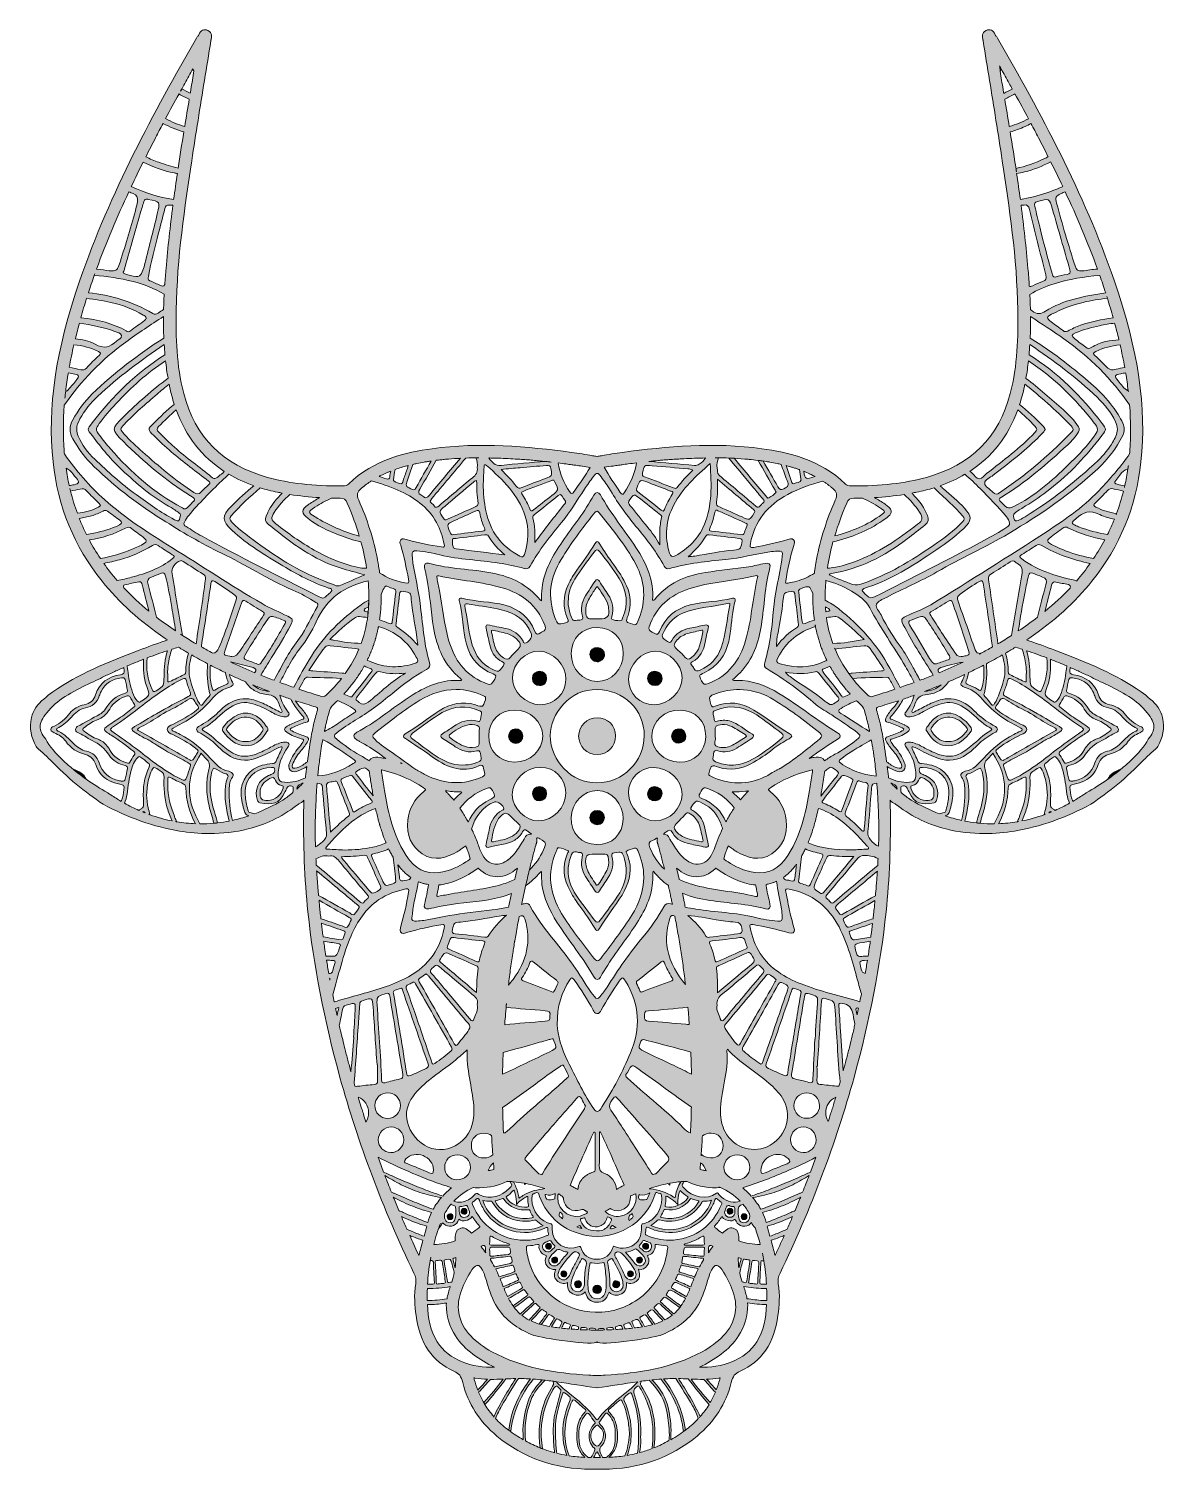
# Model space of a CAD drawing. Extents: x 269 to 1731, y -1926 to -73.
import ezdxf

# ---------------------------------------------------------------- set-up
doc = ezdxf.new("R2010")
doc.units = 0
doc.header["$MEASUREMENT"] = 0
doc.layers.add('Layer 1', color=7, linetype='Continuous')

# ---------------------------------------------------------------- blocks, each defined once
blk = doc.blocks.new('block 3')
at = {"layer": 'Layer 1', "lineweight": 0}
for points, knots in [([(571.5, -966.3), (560, -950.4), (541.8, -948.8), (527.3, -962.1), (524.3, -964.8), (521.5, -967.7), (519.3, -971), (518.1, -972.7), (517.4, -974.5), (518.7, -976.5), (526, -987), (534.9, -994.7), (548, -995.2), (558.6, -995.2), (566, -989.9), (571.5, -982), (578.1, -972.6), (578.4, -975.9), (571.5, -966.3)], [0, 0, 0, 0, 1, 1, 1, 2, 2, 2, 3, 3, 3, 4, 4, 4, 5, 5, 5, 6, 6, 6, 6]), ([(566.8, -980.1), (561.9, -986), (556.3, -990.3), (548.5, -989.9), (536.9, -990.3), (528.7, -982.5), (523.6, -975.6), (522.9, -974.6), (523, -973.8), (523.6, -972.8), (532.1, -959.9), (552.5, -950.2), (566.8, -968.3), (571.6, -974.3), (571.6, -974.1), (566.8, -980.1)], [0, 0, 0, 0, 1, 1, 1, 2, 2, 2, 3, 3, 3, 4, 4, 4, 5, 5, 5, 5])]:
    blk.add_open_spline(points, degree=3, knots=knots, dxfattribs=at)
blk = doc.blocks.new('block 4')
at = {"layer": 'Layer 1', "lineweight": 0}
for points, knots in [([(1480.7, -971), (1478.5, -967.7), (1475.7, -964.8), (1472.7, -962.1), (1458.2, -948.8), (1440, -950.4), (1428.5, -966.3), (1421.6, -975.9), (1421.9, -972.6), (1428.5, -982), (1434, -989.9), (1441.4, -995.2), (1452, -995.2), (1465.1, -994.7), (1474, -987), (1481.3, -976.5), (1482.6, -974.5), (1481.9, -972.7), (1480.7, -971)], [0, 0, 0, 0, 1, 1, 1, 2, 2, 2, 3, 3, 3, 4, 4, 4, 5, 5, 5, 6, 6, 6, 6]), ([(1476.4, -975.6), (1471.3, -982.5), (1463.1, -990.3), (1451.5, -989.9), (1443.7, -990.3), (1438.1, -986), (1433.2, -980.1), (1428.4, -974.1), (1428.4, -974.3), (1433.2, -968.3), (1447.5, -950.2), (1467.9, -959.9), (1476.4, -972.8), (1477, -973.8), (1477.1, -974.6), (1476.4, -975.6)], [0, 0, 0, 0, 1, 1, 1, 2, 2, 2, 3, 3, 3, 4, 4, 4, 5, 5, 5, 5])]:
    blk.add_open_spline(points, degree=3, knots=knots, dxfattribs=at)
blk = doc.blocks.new('block 5')
at = {"layer": 'Layer 1', "lineweight": 0}
for points, knots in [([(1727.8, -958.9), (1726.7, -954.3), (1724.8, -950), (1722.3, -945.9), (1722.3, -945.9), (1722.3, -945.9), (1722.3, -945.9), (1716.1, -937.9), (1708.2, -931.6), (1700.1, -925.9), (1667.2, -902.8), (1631.8, -888.4), (1589, -872.1), (1578, -867.9), (1566.8, -863.9), (1555.9, -860.1), (1555.9, -860.1), (1552.9, -859.1), (1552.9, -859.1), (1553.8, -858.5), (1554.8, -857.8), (1555.7, -857.2), (1588.3, -835), (1614.8, -810.8), (1637, -783.2), (1672.8, -738.7), (1694, -687.2), (1700, -630), (1707.5, -559.4), (1696.8, -487.3), (1665.4, -396.1), (1626.4, -283), (1570.2, -179.6), (1515.4, -84.8), (1515.4, -84.8), (1515.2, -84.5), (1515.2, -84.5), (1514.7, -83.6), (1514.1, -82.6), (1513.3, -81.6), (1513.1, -81.4), (1512.8, -80.7), (1512.5, -80.2), (1509.7, -74.5), (1505.8, -72.6), (1500.8, -74.7), (1494.2, -77.6), (1496, -84.4), (1496.6, -86.7), (1496.7, -87.2), (1496.9, -87.7), (1496.9, -88.1), (1499.6, -105.1), (1502.4, -122.1), (1505.2, -139), (1510.7, -172.9), (1516.3, -207.8), (1521.5, -242.3), (1530.4, -301), (1540.5, -367.6), (1541.5, -434.2), (1542, -468.9), (1541.2, -506), (1531.9, -541.7), (1517.1, -598.4), (1481.8, -633.8), (1423.9, -649.8), (1395.9, -657.6), (1365.2, -661.1), (1327.3, -660.8), (1323.6, -660.7), (1321.6, -660.1), (1319.8, -658.4), (1287.1, -626.8), (1245.2, -617.5), (1212.3, -612.9), (1150.7, -604.4), (1089.6, -610.2), (1032.7, -617.7), (1023.6, -618.9), (1014.5, -620.4), (1005.7, -621.9), (1003.8, -622.2), (1001.9, -622.5), (1000, -622.8), (998.1, -622.5), (996.2, -622.2), (994.3, -621.9), (985.5, -620.4), (976.4, -618.9), (967.3, -617.7), (910.4, -610.2), (849.3, -604.4), (787.7, -612.9), (754.8, -617.5), (712.9, -626.8), (680.2, -658.4), (678.4, -660.1), (676.4, -660.7), (672.7, -660.8), (634.8, -661.1), (604.1, -657.6), (576.1, -649.8), (518.2, -633.8), (482.9, -598.4), (468.1, -541.7), (458.8, -506), (458, -468.9), (458.5, -434.2), (459.5, -367.6), (469.6, -301), (478.5, -242.3), (483.7, -207.8), (489.3, -172.9), (494.8, -139), (497.6, -122.1), (500.4, -105.1), (503.1, -88.1), (503.1, -87.7), (503.3, -87.2), (503.4, -86.7), (504, -84.4), (505.8, -77.6), (499.2, -74.7), (494.2, -72.6), (490.3, -74.5), (487.5, -80.2), (487.2, -80.7), (486.9, -81.4), (486.7, -81.6), (485.9, -82.6), (485.3, -83.6), (484.8, -84.5), (484.8, -84.5), (484.6, -84.8), (484.6, -84.8), (429.8, -179.6), (373.6, -283), (334.6, -396.1), (303.2, -487.3), (292.5, -559.4), (300, -630), (306, -687.2), (327.2, -738.7), (363, -783.2), (385.2, -810.8), (411.7, -835), (444.3, -857.2), (445.2, -857.8), (446.2, -858.5), (447.1, -859.1), (447.1, -859.1), (444.1, -860.1), (444.1, -860.1), (433.2, -863.9), (422, -867.9), (411, -872.1), (368.2, -888.4), (332.8, -902.8), (299.9, -925.9), (291.8, -931.6), (283.9, -937.9), (277.7, -945.9), (277.7, -945.9), (277.7, -945.9), (277.7, -945.9), (275.2, -950), (273.3, -954.3), (272.2, -958.9), (268.8, -972.6), (272.2, -985.4), (278.1, -996.2), (279.6, -998), (281.4, -999.7), (283.3, -1001.3), (287.5, -1004.8), (291.7, -1008.7), (295.9, -1013), (318.5, -1036.2), (341.1, -1055.1), (364.7, -1070.5), (395.8, -1087.5), (429.8, -1099.6), (462.7, -1105), (474.6, -1106.9), (487.8, -1108.2), (501.8, -1108.2), (517.6, -1108.2), (534.3, -1106.5), (551.2, -1102.2), (572.3, -1096.9), (593.5, -1087.4), (613.5, -1071.9), (613.9, -1071.7), (614.3, -1071.4), (614.7, -1071.2), (615.2, -1070.8), (615.8, -1070.5), (616.4, -1070.1), (618.6, -1068.9), (621.2, -1067.5), (622.8, -1065.2), (622.7, -1067.4), (622.7, -1069.7), (622.6, -1071.9), (621.8, -1122.2), (623.5, -1167), (628, -1208.8), (635.4, -1278.3), (648.9, -1348), (669.2, -1421.9), (692.4, -1506.1), (724.4, -1590.9), (764.4, -1674), (766.7, -1678.8), (767.4, -1683), (766.7, -1687.3), (764.3, -1702.1), (765.5, -1716.3), (767.1, -1728.2), (771.9, -1764.2), (787.9, -1787.7), (815.9, -1800), (822.5, -1802.9), (825.3, -1806.5), (827.2, -1814.5), (833.8, -1841.6), (848.6, -1864.8), (871.2, -1883.5), (905.5, -1911.8), (946.3, -1926.1), (992.6, -1926.1), (995, -1926.1), (997.5, -1926.1), (1000, -1926), (1002.5, -1926.1), (1005, -1926.1), (1007.4, -1926.1), (1053.7, -1926.1), (1094.5, -1911.8), (1128.8, -1883.5), (1151.4, -1864.8), (1166.2, -1841.6), (1172.8, -1814.5), (1174.7, -1806.5), (1177.5, -1802.9), (1184.1, -1800), (1212.1, -1787.7), (1228.1, -1764.2), (1232.9, -1728.2), (1234.5, -1716.3), (1235.7, -1702.1), (1233.3, -1687.3), (1232.6, -1683), (1233.3, -1678.8), (1235.6, -1674), (1275.6, -1590.9), (1307.6, -1506.1), (1330.8, -1421.9), (1351.1, -1348), (1364.6, -1278.3), (1372, -1208.8), (1376.5, -1167), (1378.2, -1122.2), (1377.4, -1071.9), (1377.3, -1069.7), (1377.3, -1067.4), (1377.2, -1065.2), (1378.8, -1067.5), (1381.4, -1068.9), (1383.6, -1070.1), (1384.2, -1070.5), (1384.8, -1070.8), (1385.3, -1071.2), (1385.7, -1071.4), (1386.1, -1071.7), (1386.5, -1071.9), (1406.5, -1087.4), (1427.7, -1096.9), (1448.8, -1102.2), (1465.7, -1106.5), (1482.4, -1108.2), (1498.2, -1108.2), (1512.2, -1108.2), (1525.4, -1106.9), (1537.3, -1105), (1570.2, -1099.6), (1604.2, -1087.5), (1635.3, -1070.5), (1658.9, -1055.1), (1681.5, -1036.2), (1704.1, -1013), (1708.3, -1008.7), (1712.5, -1004.8), (1716.7, -1001.3), (1718.6, -999.7), (1720.4, -998), (1721.9, -996.2), (1727.8, -985.4), (1731.2, -972.6), (1727.8, -958.9)], [0, 0, 0, 0, 1, 1, 1, 2, 2, 2, 3, 3, 3, 4, 4, 4, 5, 5, 5, 6, 6, 6, 7, 7, 7, 8, 8, 8, 9, 9, 9, 10, 10, 10, 11, 11, 11, 12, 12, 12, 13, 13, 13, 14, 14, 14, 15, 15, 15, 16, 16, 16, 17, 17, 17, 18, 18, 18, 19, 19, 19, 20, 20, 20, 21, 21, 21, 22, 22, 22, 23, 23, 23, 24, 24, 24, 25, 25, 25, 26, 26, 26, 27, 27, 27, 28, 28, 28, 29, 29, 29, 30, 30, 30, 31, 31, 31, 32, 32, 32, 33, 33, 33, 34, 34, 34, 35, 35, 35, 36, 36, 36, 37, 37, 37, 38, 38, 38, 39, 39, 39, 40, 40, 40, 41, 41, 41, 42, 42, 42, 43, 43, 43, 44, 44, 44, 45, 45, 45, 46, 46, 46, 47, 47, 47, 48, 48, 48, 49, 49, 49, 50, 50, 50, 51, 51, 51, 52, 52, 52, 53, 53, 53, 54, 54, 54, 55, 55, 55, 56, 56, 56, 57, 57, 57, 58, 58, 58, 59, 59, 59, 60, 60, 60, 61, 61, 61, 62, 62, 62, 63, 63, 63, 64, 64, 64, 65, 65, 65, 66, 66, 66, 67, 67, 67, 68, 68, 68, 69, 69, 69, 70, 70, 70, 71, 71, 71, 72, 72, 72, 73, 73, 73, 74, 74, 74, 75, 75, 75, 76, 76, 76, 77, 77, 77, 78, 78, 78, 79, 79, 79, 80, 80, 80, 81, 81, 81, 82, 82, 82, 83, 83, 83, 84, 84, 84, 85, 85, 85, 86, 86, 86, 87, 87, 87, 88, 88, 88, 89, 89, 89, 90, 90, 90, 91, 91, 91, 92, 92, 92, 93, 93, 93, 94, 94, 94, 95, 95, 95, 96, 96, 96, 97, 97, 97, 98, 98, 98, 99, 99, 99, 100, 100, 100, 100]), ([(469.6, -142.8), (473.1, -136.5), (476.5, -130.3), (479.9, -124.1), (480.3, -125), (480.7, -125.9), (481.1, -126.8), (479.9, -134.7), (478.7, -142.7), (477.4, -150.6), (477.1, -152.3), (476.8, -153.9), (476.5, -155.6), (472.9, -153.7), (469.3, -151.8), (465.8, -149.8), (465.2, -150.7), (464.7, -151.7), (464.2, -152.7), (466, -149.4), (467.8, -146.1), (469.6, -142.8)], [0, 0, 0, 0, 1, 1, 1, 2, 2, 2, 3, 3, 3, 4, 4, 4, 5, 5, 5, 6, 6, 6, 7, 7, 7, 7]), ([(1522.6, -150.6), (1521.3, -142.9), (1520.1, -135), (1519, -127.3), (1518.6, -124.9), (1518.3, -122.5), (1517.9, -120.2), (1518.7, -121.5), (1519.4, -122.9), (1520.2, -124.2), (1523.6, -130.4), (1527, -136.6), (1530.4, -142.8), (1531.7, -145.2), (1533, -147.6), (1534.4, -150.1), (1530.8, -152.1), (1527.2, -153.9), (1523.5, -155.7), (1523.2, -154), (1522.9, -152.3), (1522.6, -150.6)], [0, 0, 0, 0, 1, 1, 1, 2, 2, 2, 3, 3, 3, 4, 4, 4, 5, 5, 5, 6, 6, 6, 7, 7, 7, 7]), ([(462.1, -156.5), (466.3, -158.9), (470.7, -161.1), (475.3, -163), (473.3, -174.9), (471.3, -186.7), (469.4, -198.5), (460.9, -195.8), (452.8, -192.4), (444.9, -188.1), (450.6, -177.5), (456.3, -166.9), (462.1, -156.5)], [0, 0, 0, 0, 1, 1, 1, 2, 2, 2, 3, 3, 3, 4, 4, 4, 4]), ([(1524.7, -163), (1529.3, -161), (1533.6, -158.8), (1537.8, -156.4), (1543.7, -166.9), (1549.5, -177.6), (1555.2, -188.3), (1547.3, -192.5), (1539.1, -195.8), (1530.6, -198.4), (1528.7, -186.6), (1526.7, -174.8), (1524.7, -163)], [0, 0, 0, 0, 1, 1, 1, 2, 2, 2, 3, 3, 3, 4, 4, 4, 4]), ([(431.9, -212.8), (435, -206.7), (438.3, -200.5), (441.5, -194.4), (450.1, -198.9), (459, -202.5), (468.3, -205.3), (465.8, -220.8), (463.3, -236.3), (461, -251.8), (452.6, -249.9), (444.3, -247.4), (436.1, -244.4), (430.3, -242.4), (424.8, -239.9), (419.4, -237.3), (423.6, -229), (427.8, -220.8), (431.9, -212.8)], [0, 0, 0, 0, 1, 1, 1, 2, 2, 2, 3, 3, 3, 4, 4, 4, 5, 5, 5, 6, 6, 6, 6]), ([(1531.7, -205.3), (1538.2, -203.4), (1544.5, -201.1), (1550.8, -198.3), (1553.4, -197.2), (1556, -195.9), (1558.5, -194.5), (1561.8, -200.6), (1565, -206.7), (1568.1, -212.8), (1572.3, -220.8), (1576.5, -229), (1580.6, -237.4), (1579.1, -238.2), (1577.5, -239), (1575.9, -239.7), (1563.8, -245.4), (1551.4, -249.8), (1539.1, -252.3), (1539.3, -253.8), (1539.5, -255.3), (1539.8, -256.8), (1537.2, -239.7), (1534.5, -222.5), (1531.7, -205.3)], [0, 0, 0, 0, 1, 1, 1, 2, 2, 2, 3, 3, 3, 4, 4, 4, 5, 5, 5, 6, 6, 6, 7, 7, 7, 8, 8, 8, 8]), ([(415.9, -244.2), (428.6, -250.5), (441.9, -255.3), (456, -258), (457.3, -258.3), (458.6, -258.5), (460, -258.8), (458.3, -269.9), (456.8, -281), (455.2, -292.1), (436.1, -289.5), (418, -283.8), (400.7, -275.7), (405.7, -265), (410.8, -254.4), (415.9, -244.2)], [0, 0, 0, 0, 1, 1, 1, 2, 2, 2, 3, 3, 3, 4, 4, 4, 5, 5, 5, 5]), ([(1540, -258.7), (1543.4, -258.2), (1546.7, -257.5), (1550.1, -256.8), (1561.9, -254.1), (1573, -249.3), (1583.8, -243.7), (1589, -254), (1594.1, -264.7), (1599.3, -275.5), (1592.6, -278.5), (1585.8, -281.3), (1578.8, -283.7), (1567.5, -287.7), (1556.2, -290.4), (1544.8, -292.1), (1543.2, -281), (1541.7, -269.9), (1540, -258.7)], [0, 0, 0, 0, 1, 1, 1, 2, 2, 2, 3, 3, 3, 4, 4, 4, 5, 5, 5, 6, 6, 6, 6]), ([(397.5, -282.4), (399.3, -283.1), (401.2, -283.9), (403.1, -284.6), (407.9, -286.5), (409.5, -290), (408.6, -294.8), (407.9, -298.9), (407, -302.9), (405.9, -306.8), (399.2, -330.4), (392.7, -353.9), (384.7, -377.1), (382.4, -383.8), (381.2, -384.5), (372.2, -383.9), (368.1, -383.4), (362.1, -382.5), (356, -381.8), (368.6, -346.9), (382.8, -313.7), (397.5, -282.4)], [0, 0, 0, 0, 1, 1, 1, 2, 2, 2, 3, 3, 3, 4, 4, 4, 5, 5, 5, 6, 6, 6, 7, 7, 7, 7]), ([(417.1, -378.8), (416.3, -381.7), (415.1, -384.6), (413.8, -387.4), (412.5, -390), (410.4, -391.7), (406.4, -391.5), (402.3, -390.5), (397.3, -389.4), (392.3, -388), (388.9, -387.1), (391, -384.6), (391.4, -383), (398.2, -358.8), (405.2, -334.7), (412.1, -310.5), (413.6, -305.3), (415.4, -300.1), (416.8, -294.8), (417.5, -291.9), (419, -291.3), (421.6, -292), (421.8, -292), (421.9, -292), (422.1, -292.1), (438, -295), (438.1, -295), (434.2, -310.7), (428.6, -333.4), (422.9, -356.1), (417.1, -378.8)], [0, 0, 0, 0, 1, 1, 1, 2, 2, 2, 3, 3, 3, 4, 4, 4, 5, 5, 5, 6, 6, 6, 7, 7, 7, 8, 8, 8, 9, 9, 9, 10, 10, 10, 10]), ([(1566.9, -294.8), (1581.9, -290.6), (1581.9, -290.4), (1586.2, -305.1), (1593.7, -330.9), (1601, -356.8), (1608.6, -382.6), (1609.9, -386.7), (1608.7, -388), (1604.9, -388.7), (1599.8, -389.5), (1594.8, -390.8), (1589.8, -392), (1586.4, -392.3), (1586.5, -389.4), (1585.9, -387.5), (1579.9, -367.7), (1574.7, -347.6), (1569.7, -327.5), (1567.5, -318.7), (1565.6, -309.8), (1563.3, -301.1), (1562.3, -297.5), (1563.1, -295.9), (1566.9, -294.8)], [0, 0, 0, 0, 1, 1, 1, 2, 2, 2, 3, 3, 3, 4, 4, 4, 5, 5, 5, 6, 6, 6, 7, 7, 7, 8, 8, 8, 8]), ([(1644, -381.7), (1637.5, -382.3), (1631, -383.4), (1624.5, -384.2), (1619.4, -385), (1616.7, -382.9), (1615.2, -377.8), (1606.8, -351), (1598.6, -324.2), (1591.5, -297), (1589.5, -289.1), (1589.9, -288.1), (1597.2, -284.7), (1599, -283.8), (1600.7, -283.1), (1602.5, -282.3), (1617.2, -313.7), (1631.4, -346.9), (1644, -381.7)], [0, 0, 0, 0, 1, 1, 1, 2, 2, 2, 3, 3, 3, 4, 4, 4, 5, 5, 5, 6, 6, 6, 6]), ([(422.7, -391.2), (426.1, -372.4), (431.2, -353.9), (435.9, -335.3), (438.5, -324.9), (441.3, -314.5), (443.8, -304), (444.6, -300.5), (446.2, -299), (449.8, -299.5), (450.8, -299.6), (451.8, -299.5), (452.8, -299.6), (453.3, -299.6), (453.8, -299.7), (454.2, -299.7), (454.2, -299.7), (454.3, -299.7), (454.3, -299.7), (450.7, -326.7), (447.7, -353.7), (445.4, -380.9), (444.8, -387.7), (444.3, -394.7), (443.8, -401.8), (443.1, -403.1), (442.2, -403.6), (441, -403.6), (440.2, -403.6), (439.2, -403.4), (438.1, -402.9), (433.5, -400.9), (429, -398.8), (424.5, -396.8), (421.6, -395.6), (422.2, -393.5), (422.7, -391.2)], [0, 0, 0, 0, 1, 1, 1, 2, 2, 2, 3, 3, 3, 4, 4, 4, 5, 5, 5, 6, 6, 6, 7, 7, 7, 8, 8, 8, 9, 9, 9, 10, 10, 10, 11, 11, 11, 12, 12, 12, 12]), ([(1577.7, -389.4), (1578.8, -394), (1578, -396.4), (1573.5, -397.9), (1569.1, -399.4), (1564.8, -401.2), (1560.8, -403.4), (1558.7, -404.4), (1557.3, -404.6), (1556.3, -403.9), (1555.9, -396.1), (1555.3, -388.4), (1554.6, -380.9), (1552.3, -353.8), (1549.3, -326.7), (1545.7, -299.7), (1546.9, -299.6), (1548.1, -299.5), (1549.6, -299.5), (1553.8, -298.4), (1555.4, -300.8), (1556.5, -305.2), (1563.4, -333.3), (1570.4, -361.4), (1577.7, -389.4)], [0, 0, 0, 0, 1, 1, 1, 2, 2, 2, 3, 3, 3, 4, 4, 4, 5, 5, 5, 6, 6, 6, 7, 7, 7, 8, 8, 8, 8]), ([(353.1, -389.9), (353.3, -389.2), (353.6, -388.5), (353.8, -387.8), (353.6, -388.5), (353.3, -389.2), (353.1, -389.9), (369.2, -391.2), (386.1, -393.6), (402.9, -397.8), (417.1, -401.5), (430.6, -406.6), (443, -414.2), (442.7, -420.6), (442.4, -427.2), (442.3, -433.8), (439.9, -435.3), (437.5, -436.8), (435.2, -438.4), (432.8, -440.1), (430.8, -440.3), (428.2, -438.8), (402, -423.2), (374.2, -415.4), (345.5, -412.3), (347.9, -404.7), (350.5, -397.3), (353.1, -389.9), (353.1, -389.9), (353.1, -389.9), (353.1, -389.9)], [0, 0, 0, 0, 1, 1, 1, 2, 2, 2, 3, 3, 3, 4, 4, 4, 5, 5, 5, 6, 6, 6, 7, 7, 7, 8, 8, 8, 9, 9, 9, 10, 10, 10, 10]), ([(1654.6, -412.5), (1641, -414.2), (1627.5, -416.7), (1614, -420.4), (1601, -423.9), (1588.6, -428.8), (1577.3, -435.9), (1571, -439.9), (1565.9, -440.4), (1559.9, -435.5), (1559.2, -434.9), (1558.5, -434.4), (1557.7, -433.8), (1557.6, -427.2), (1557.3, -420.7), (1557, -414.3), (1566.8, -408.4), (1577.3, -404.2), (1588.2, -400.7), (1607.5, -394.6), (1627.1, -391.6), (1647, -390), (1649.6, -397.4), (1652.1, -405), (1654.6, -412.5)], [0, 0, 0, 0, 1, 1, 1, 2, 2, 2, 3, 3, 3, 4, 4, 4, 5, 5, 5, 6, 6, 6, 7, 7, 7, 8, 8, 8, 8]), ([(343.2, -419.4), (353.6, -420.6), (364, -422.3), (374.4, -424.6), (389, -427.9), (402.8, -433.3), (415.8, -441), (417.5, -442), (419.5, -442.8), (420.1, -445.3), (419.3, -446.1), (418.6, -447.1), (417.7, -447.8), (411.7, -452.4), (405.6, -456.8), (399.7, -461.4), (397.6, -463), (395.9, -462.4), (394, -461.3), (378.4, -452.1), (357.8, -446.7), (335.8, -444.5), (338.1, -436), (340.6, -427.7), (343.2, -419.4)], [0, 0, 0, 0, 1, 1, 1, 2, 2, 2, 3, 3, 3, 4, 4, 4, 5, 5, 5, 6, 6, 6, 7, 7, 7, 8, 8, 8, 8]), ([(1656.8, -419.4), (1656.8, -419.4), (1656.8, -419.4), (1656.8, -419.4), (1659.4, -427.7), (1661.9, -436.1), (1664.2, -444.6), (1649.7, -446.3), (1635.5, -449.5), (1622.1, -454.1), (1616.5, -456.1), (1611.1, -458.8), (1605.8, -461.5), (1603.5, -462.6), (1601.8, -462.6), (1599.7, -461), (1594.7, -457.1), (1589.5, -453.5), (1584.5, -449.7), (1578.1, -444.7), (1578.2, -443.8), (1585.1, -440), (1597.9, -433), (1611.6, -428.1), (1625.8, -424.6), (1636, -422.1), (1646.3, -420.5), (1656.8, -419.4), (1656.5, -418.6), (1656.3, -417.8), (1656, -417), (1656.3, -417.8), (1656.5, -418.6), (1656.8, -419.4)], [0, 0, 0, 0, 1, 1, 1, 2, 2, 2, 3, 3, 3, 4, 4, 4, 5, 5, 5, 6, 6, 6, 7, 7, 7, 8, 8, 8, 9, 9, 9, 10, 10, 10, 11, 11, 11, 11]), ([(314.2, -615.2), (312.9, -596.5), (313, -577.1), (314.5, -557), (336.3, -525.6), (362.3, -498.4), (393.5, -475.7), (409.3, -464.2), (425.6, -453.4), (442.1, -442.8), (442, -452), (442.2, -461.3), (442.6, -470.6), (409.6, -491.6), (378.6, -515.2), (350.4, -542.4), (340.4, -552.1), (332.5, -563.5), (325.5, -575.6), (320.7, -584), (320.6, -591.8), (325.5, -600.3), (331.9, -611.5), (339.1, -622.2), (348.2, -631.3), (376, -659.2), (407.2, -683.1), (440.4, -704), (465.1, -719.6), (490.3, -734.8), (516.8, -747.4), (547.8, -762.3), (576.8, -781.1), (608.5, -794.9), (618.8, -799.4), (628.9, -804.6), (638.3, -810.9), (640.4, -812.2), (641.7, -813.2), (640.2, -816.1), (632.6, -829.7), (625.9, -843.8), (617.2, -856.8), (611.7, -864.9), (605.4, -872.5), (600.8, -881), (595.3, -891), (589.8, -901), (584.4, -911), (578.8, -908.8), (573.1, -906.6), (567.4, -904.3), (567.4, -904.3), (567.4, -904.3), (567.4, -904.3), (572, -896.8), (576.7, -889.3), (581.3, -881.8), (589.8, -868), (598.3, -854.1), (605.8, -839.6), (609.2, -833.1), (608.9, -831.9), (602.2, -828.6), (591.1, -823.1), (579.7, -818.4), (569, -812.3), (529.5, -789.5), (491.7, -764), (452.9, -740.1), (422.7, -721.4), (393, -702.1), (366.3, -678.5), (346.6, -661.1), (329.8, -641.1), (314.6, -619.7), (314.4, -618.2), (314.3, -616.7), (314.2, -615.2)], [0, 0, 0, 0, 1, 1, 1, 2, 2, 2, 3, 3, 3, 4, 4, 4, 5, 5, 5, 6, 6, 6, 7, 7, 7, 8, 8, 8, 9, 9, 9, 10, 10, 10, 11, 11, 11, 12, 12, 12, 13, 13, 13, 14, 14, 14, 15, 15, 15, 16, 16, 16, 17, 17, 17, 18, 18, 18, 19, 19, 19, 20, 20, 20, 21, 21, 21, 22, 22, 22, 23, 23, 23, 24, 24, 24, 25, 25, 25, 26, 26, 26, 26]), ([(1685.8, -615.2), (1685.7, -616.6), (1685.6, -618), (1685.4, -619.4), (1685.4, -619.4), (1685.4, -619.4), (1685.4, -619.4), (1674.7, -635.2), (1662, -649.4), (1649.2, -663.4), (1628.8, -685.8), (1604.1, -703), (1579.1, -719.4), (1529.7, -751.6), (1479.8, -782.9), (1429.5, -813.7), (1420.8, -819.1), (1411, -822.4), (1401.6, -826.7), (1390.2, -831.9), (1390.2, -832.2), (1396, -843.1), (1407.2, -864.2), (1420.1, -884.1), (1432.7, -904.3), (1427, -906.6), (1421.4, -908.8), (1415.7, -910.9), (1412.8, -905.5), (1409.9, -900.1), (1406.9, -894.8), (1402.3, -886.5), (1398.2, -878), (1392.5, -870.5), (1382.1, -856.8), (1373.3, -842.1), (1365.5, -826.8), (1363.3, -822.3), (1358.1, -817.5), (1359.6, -813.2), (1361.2, -808.8), (1367.7, -806.9), (1372.4, -804.4), (1393.8, -792.9), (1416.4, -783.9), (1437.5, -771.5), (1467.6, -753.8), (1499.7, -739.7), (1529.9, -722), (1570.8, -697.9), (1609.5, -671.1), (1644.3, -638.7), (1657.6, -626.3), (1668.6, -612.3), (1676.5, -595.9), (1679.2, -590.6), (1679.1, -585.4), (1676.6, -580.1), (1673, -572.5), (1668.5, -565.4), (1663.5, -558.7), (1649.1, -538.9), (1629.9, -523.9), (1611.2, -508.7), (1594.1, -494.8), (1576, -482.2), (1557.4, -470.5), (1557.8, -463.1), (1557.9, -455.8), (1557.9, -448.5), (1557.9, -446.6), (1557.9, -444.7), (1557.9, -442.9), (1572.3, -452.2), (1586.6, -461.6), (1600.7, -471.5), (1634.2, -494.8), (1662.2, -523.4), (1685.4, -556.7), (1687, -576.9), (1687.1, -596.4), (1685.8, -615.2)], [0, 0, 0, 0, 1, 1, 1, 2, 2, 2, 3, 3, 3, 4, 4, 4, 5, 5, 5, 6, 6, 6, 7, 7, 7, 8, 8, 8, 9, 9, 9, 10, 10, 10, 11, 11, 11, 12, 12, 12, 13, 13, 13, 14, 14, 14, 15, 15, 15, 16, 16, 16, 17, 17, 17, 18, 18, 18, 19, 19, 19, 20, 20, 20, 21, 21, 21, 22, 22, 22, 23, 23, 23, 24, 24, 24, 25, 25, 25, 26, 26, 26, 27, 27, 27, 27]), ([(333.9, -451.3), (349.2, -453.4), (364.5, -456.9), (379.4, -462), (382.7, -463.1), (387.5, -463.8), (388.2, -467.4), (388.8, -470.9), (384, -472.2), (381.6, -474.5), (373.3, -482.5), (365.6, -484.8), (354, -478.4), (346, -474.1), (337.5, -472.2), (328.7, -471.5), (330.4, -464.7), (332.1, -458), (333.9, -451.3)], [0, 0, 0, 0, 1, 1, 1, 2, 2, 2, 3, 3, 3, 4, 4, 4, 5, 5, 5, 6, 6, 6, 6]), ([(1666.1, -451.3), (1668, -458.4), (1669.9, -465.5), (1671.6, -472.7), (1666.1, -473.2), (1660.6, -474), (1655, -475), (1648.2, -476.2), (1642, -479.4), (1636.1, -482.8), (1633.5, -484.2), (1631.5, -484.2), (1629.1, -482.3), (1624.4, -478.6), (1619.4, -475.3), (1614.7, -471.6), (1610.1, -467.9), (1610.3, -466.4), (1615.8, -463.9), (1625.7, -459.5), (1636.3, -457.1), (1646.8, -454.7), (1653.2, -453.2), (1659.7, -452.1), (1666.1, -451.3)], [0, 0, 0, 0, 1, 1, 1, 2, 2, 2, 3, 3, 3, 4, 4, 4, 5, 5, 5, 6, 6, 6, 7, 7, 7, 8, 8, 8, 8]), ([(326.9, -479.1), (337.8, -480.2), (348.3, -483), (358.4, -487.9), (361.7, -489.6), (361.6, -490.5), (359.2, -492.8), (353.7, -498.1), (348.2, -503.6), (342.9, -509.1), (340.8, -511.3), (338.8, -511.9), (335.6, -511.3), (330.7, -510.4), (325.9, -509.2), (320.9, -508.2), (322.6, -498.7), (324.6, -489.1), (326.9, -479.1)], [0, 0, 0, 0, 1, 1, 1, 2, 2, 2, 3, 3, 3, 4, 4, 4, 5, 5, 5, 6, 6, 6, 6]), ([(444, -492.2), (407.1, -515), (376.8, -545.2), (350.5, -579.7), (343.5, -589), (343.4, -586.8), (350.7, -596.5), (362.5, -612.1), (374.8, -627.4), (389.1, -640.6), (407.5, -657.8), (426.4, -674.4), (448.6, -686.7), (453, -689.1), (457.1, -692), (461.1, -694.8), (463, -696), (464.4, -697.5), (463.8, -700.3), (462.6, -706.4), (461.7, -707.2), (456.2, -704.3), (438.7, -695), (422.7, -683.5), (406.8, -671.9), (387.9, -658.2), (370.6, -642.6), (353.7, -626.6), (344.7, -618.1), (337.3, -608.2), (332.4, -596.7), (331.2, -594), (330.4, -591.2), (330.4, -588.2), (330.4, -583.2), (332.3, -578.9), (334.6, -574.6), (340.4, -563.6), (348.5, -554.3), (357.4, -545.7), (383.7, -520.5), (413.2, -499.4), (443, -478.8), (443.3, -483.2), (443.6, -487.7), (444, -492.2)], [0, 0, 0, 0, 1, 1, 1, 2, 2, 2, 3, 3, 3, 4, 4, 4, 5, 5, 5, 6, 6, 6, 7, 7, 7, 8, 8, 8, 9, 9, 9, 10, 10, 10, 11, 11, 11, 12, 12, 12, 13, 13, 13, 14, 14, 14, 15, 15, 15, 15]), ([(1538.5, -694.9), (1542.8, -692.1), (1547.1, -689.3), (1551.5, -686.6), (1562.4, -680.2), (1572.7, -672.9), (1582.8, -665.1), (1608.4, -645.2), (1630.1, -621.6), (1649.8, -595.9), (1655.9, -588.1), (1655.8, -588), (1650, -580.3), (1623.6, -545.6), (1593.1, -515.3), (1556, -492.1), (1556.4, -487.7), (1556.7, -483.3), (1557, -478.9), (1557.1, -478.9), (1557.1, -478.9), (1557.2, -479), (1587.4, -499.7), (1617.1, -521.2), (1643.6, -546.8), (1653.1, -556), (1661.6, -566.1), (1667.1, -578.3), (1668.6, -581.4), (1669.5, -584.7), (1669.7, -588.3), (1669.3, -594.3), (1666.5, -599.7), (1663.5, -604.8), (1658.4, -613.4), (1652.1, -621.1), (1644.9, -628), (1616.1, -655.4), (1584.8, -679.5), (1551.1, -700.5), (1548.7, -701.9), (1546.3, -703.2), (1543.8, -704.3), (1541.7, -705.3), (1538.7, -707.2), (1537.4, -704.5), (1536, -701.6), (1534.2, -697.6), (1538.5, -694.9)], [0, 0, 0, 0, 1, 1, 1, 2, 2, 2, 3, 3, 3, 4, 4, 4, 5, 5, 5, 6, 6, 6, 7, 7, 7, 8, 8, 8, 9, 9, 9, 10, 10, 10, 11, 11, 11, 12, 12, 12, 13, 13, 13, 14, 14, 14, 15, 15, 15, 16, 16, 16, 16]), ([(1679.1, -508.3), (1675.4, -508.9), (1671.7, -509.7), (1668, -510.7), (1662.4, -512.1), (1658.4, -511.2), (1654.6, -506.7), (1650.5, -501.8), (1645.7, -497.6), (1641.1, -493.3), (1638.4, -490.8), (1638, -489.5), (1642, -487.8), (1652.9, -483), (1661.4, -480.4), (1673.2, -479.4), (1675.4, -489.2), (1677.4, -498.9), (1679.1, -508.3)], [0, 0, 0, 0, 1, 1, 1, 2, 2, 2, 3, 3, 3, 4, 4, 4, 5, 5, 5, 6, 6, 6, 6]), ([(373.9, -613.1), (368.9, -607.4), (364.2, -601.6), (359.6, -595.6), (354.4, -588.7), (354.5, -587.6), (359.5, -580.7), (365.9, -571.6), (373.4, -563.3), (380.9, -555.1), (400.1, -534), (421.2, -515.4), (444.8, -499.8), (445.6, -507.3), (446.7, -514.8), (448, -522.3), (427.7, -537.4), (408.8, -554.1), (390.8, -571.9), (374.7, -587.9), (374.6, -588), (390.5, -603.8), (416.8, -629.9), (445.1, -653.8), (476.7, -673.5), (483.8, -677.9), (483.7, -678.1), (477.7, -683.8), (476, -685.5), (474.3, -687.2), (472.6, -688.9), (471.7, -689.7), (470.9, -690.6), (469.2, -690.5), (468.3, -690), (467.1, -689.4), (465.9, -688.7), (430.2, -669.6), (400.3, -643.5), (373.9, -613.1)], [0, 0, 0, 0, 1, 1, 1, 2, 2, 2, 3, 3, 3, 4, 4, 4, 5, 5, 5, 6, 6, 6, 7, 7, 7, 8, 8, 8, 9, 9, 9, 10, 10, 10, 11, 11, 11, 12, 12, 12, 13, 13, 13, 13]), ([(1520.6, -675.2), (1551.8, -656.2), (1579.1, -632.3), (1605.9, -607.8), (1611.2, -602.9), (1615.9, -597.5), (1619.6, -591.2), (1621.1, -588.8), (1621, -587.1), (1619.6, -584.8), (1614.5, -576.2), (1607.5, -569.5), (1600.2, -563), (1584.6, -548.9), (1568.7, -535.1), (1552, -522.4), (1553.3, -514.9), (1554.4, -507.4), (1555.2, -499.9), (1588.1, -521.4), (1615.6, -548.9), (1639.9, -579.9), (1641.9, -582.4), (1643.9, -585), (1644.2, -588.4), (1643.7, -591.8), (1641.7, -594.4), (1639.8, -597), (1631, -609), (1620.9, -619.6), (1610.4, -629.9), (1589.2, -650.7), (1567.6, -671), (1541, -684.9), (1529.2, -691.1), (1529.4, -691.2), (1520, -681.9), (1516.9, -678.9), (1516.9, -677.4), (1520.6, -675.2)], [0, 0, 0, 0, 1, 1, 1, 2, 2, 2, 3, 3, 3, 4, 4, 4, 5, 5, 5, 6, 6, 6, 7, 7, 7, 8, 8, 8, 9, 9, 9, 10, 10, 10, 11, 11, 11, 12, 12, 12, 13, 13, 13, 13]), ([(316.3, -539), (316.3, -539), (316.3, -539), (316.3, -539), (317.2, -531.3), (318.3, -523.4), (319.7, -515.5), (322.6, -515.8), (325.4, -516.3), (328.2, -517), (333.4, -518.3), (334.1, -519.9), (330.8, -523.9), (327.2, -528.5), (323.2, -532.7), (319.5, -537.2), (318.5, -538.3), (317.5, -538.8), (316.3, -539), (315.9, -542), (315.6, -545), (315.3, -548), (315.6, -545), (315.9, -542), (316.3, -539)], [0, 0, 0, 0, 1, 1, 1, 2, 2, 2, 3, 3, 3, 4, 4, 4, 5, 5, 5, 6, 6, 6, 7, 7, 7, 8, 8, 8, 8]), ([(1683.6, -538.3), (1683.6, -538.3), (1683.6, -538.4), (1683.6, -538.4), (1683.7, -538.8), (1683.7, -539.2), (1683.8, -539.7), (1683.7, -539.2), (1683.7, -538.8), (1683.6, -538.3), (1680.7, -537.3), (1678.3, -535.4), (1676.2, -532.3), (1674.6, -529.9), (1672.4, -527.9), (1670.5, -525.7), (1665.4, -519.6), (1666, -517.8), (1674, -516.4), (1676.1, -516), (1678.2, -515.7), (1680.3, -515.5), (1681.6, -523.2), (1682.7, -530.9), (1683.6, -538.3)], [0, 0, 0, 0, 1, 1, 1, 2, 2, 2, 3, 3, 3, 4, 4, 4, 5, 5, 5, 6, 6, 6, 7, 7, 7, 8, 8, 8, 8]), ([(429.5, -595.9), (444.1, -610.4), (459.7, -623.8), (476.1, -636.2), (484.1, -642.3), (492.1, -648.6), (500.1, -654.6), (502.3, -656.2), (502.8, -657.2), (500.4, -659.2), (497, -662), (493.8, -665.2), (490.8, -668.5), (487.8, -671.8), (485.1, -671.9), (481.2, -669.3), (457.7, -653.8), (436.2, -635.8), (415.2, -617), (407.1, -609.7), (399, -602.3), (391.6, -594.2), (386, -588), (386, -587.7), (391.7, -581.6), (404.9, -567.6), (419.4, -555.1), (434, -542.6), (439, -538.2), (444.2, -534.1), (449.4, -530), (449.6, -531), (449.8, -532), (450, -533), (451.7, -541), (453.7, -548.6), (456, -555.9), (446.6, -563.5), (437.8, -571.8), (429.3, -580.4), (421.6, -588.1), (421.6, -588.1), (429.5, -595.9)], [0, 0, 0, 0, 1, 1, 1, 2, 2, 2, 3, 3, 3, 4, 4, 4, 5, 5, 5, 6, 6, 6, 7, 7, 7, 8, 8, 8, 9, 9, 9, 10, 10, 10, 11, 11, 11, 12, 12, 12, 13, 13, 13, 14, 14, 14, 14]), ([(1573.6, -583.5), (1564.2, -573.7), (1554.3, -564.6), (1543.9, -555.9), (1546.3, -548.6), (1548.3, -541), (1550, -533), (1550.2, -532), (1550.4, -531), (1550.6, -530), (1570.8, -545.8), (1589.9, -563), (1608, -581.4), (1614.2, -587.8), (1614.1, -588.3), (1607.8, -594.7), (1580.3, -622.5), (1550.7, -647.9), (1518.1, -669.7), (1514.8, -671.9), (1512.4, -671.9), (1509.6, -669), (1505.8, -665.1), (1499.1, -661.8), (1498.9, -657.3), (1498.7, -652.9), (1505.9, -650.2), (1510, -647), (1529.4, -631.8), (1549.2, -617), (1566.7, -599.6), (1569.5, -596.8), (1572.2, -594), (1574.9, -591.1), (1575.7, -590.2), (1576.3, -589.2), (1576.8, -588.3), (1576.4, -586.1), (1574.9, -584.8), (1573.6, -583.5)], [0, 0, 0, 0, 1, 1, 1, 2, 2, 2, 3, 3, 3, 4, 4, 4, 5, 5, 5, 6, 6, 6, 7, 7, 7, 8, 8, 8, 9, 9, 9, 10, 10, 10, 11, 11, 11, 12, 12, 12, 13, 13, 13, 13]), ([(458.5, -563.1), (471, -597.1), (491.7, -623.5), (520.4, -642.1), (519.7, -642.9), (519, -643.6), (518.3, -644.3), (517.4, -645.3), (516, -645.9), (515, -646.7), (508.3, -652.8), (508.2, -652.9), (501.3, -647.2), (485.5, -634.1), (468.5, -622.4), (453.4, -608.5), (447.5, -603.1), (442, -597.2), (436.1, -591.7), (433.3, -589.1), (433, -587.4), (435.9, -584.4), (443.1, -576.9), (450.7, -569.9), (458.5, -563.1)], [0, 0, 0, 0, 1, 1, 1, 2, 2, 2, 3, 3, 3, 4, 4, 4, 5, 5, 5, 6, 6, 6, 7, 7, 7, 8, 8, 8, 8]), ([(1541.5, -563.1), (1549.2, -569.7), (1556.7, -576.5), (1563.6, -584), (1566.8, -587.4), (1566.4, -589), (1563.5, -592.1), (1544.9, -612.3), (1522.5, -627.9), (1501.4, -645), (1498.3, -647.4), (1495.8, -651.6), (1492, -651.6), (1488.1, -651.6), (1486, -647), (1483, -644.6), (1482.2, -644), (1481.3, -643.4), (1480.5, -642.8), (1480.2, -642.6), (1479.9, -642.3), (1479.6, -642.1), (1508.3, -623.5), (1529, -597.1), (1541.5, -563.1)], [0, 0, 0, 0, 1, 1, 1, 2, 2, 2, 3, 3, 3, 4, 4, 4, 5, 5, 5, 6, 6, 6, 7, 7, 7, 8, 8, 8, 8]), ([(768.2, -632), (771.3, -631.4), (774.3, -630.8), (777.4, -630.2), (778.9, -630), (780.4, -629.7), (782, -629.5), (783.5, -629.2), (785, -629), (786.6, -628.8), (780.1, -640.2), (773.7, -651.6), (767.3, -663), (765.4, -666.4), (763.7, -666.4), (760.5, -664.6), (753.6, -660.8), (753.6, -661), (756.1, -653.6), (758.5, -646.7), (760.9, -639.9), (763.2, -633.1), (764.9, -632.7), (766.5, -632.3), (768.2, -632)], [0, 0, 0, 0, 1, 1, 1, 2, 2, 2, 3, 3, 3, 4, 4, 4, 5, 5, 5, 6, 6, 6, 7, 7, 7, 8, 8, 8, 8]), ([(793.2, -627.9), (794.1, -627.8), (795.1, -627.6), (796.1, -627.5), (797.1, -627.4), (798, -627.3), (799, -627.2), (801, -627), (802.9, -626.8), (804.9, -626.6), (810.1, -626.1), (815.3, -625.7), (820.4, -625.5), (821.7, -625.4), (823, -625.3), (824.3, -625.3), (810.7, -641.2), (797.2, -657.1), (783.9, -673.3), (779, -679.3), (776.8, -673.7), (773.5, -672.3), (769.5, -670.5), (770.2, -668.2), (772, -665), (779.1, -652.7), (786.1, -640.3), (793.2, -627.9)], [0, 0, 0, 0, 1, 1, 1, 2, 2, 2, 3, 3, 3, 4, 4, 4, 5, 5, 5, 6, 6, 6, 7, 7, 7, 8, 8, 8, 9, 9, 9, 9]), ([(847.8, -624.7), (846.6, -624.7), (845.4, -624.7), (844.1, -624.8), (845.7, -628.7), (847, -632.7), (845.8, -637.4), (847.1, -643.2), (844, -646.8), (839.6, -650.4), (825.2, -662.2), (811, -674.2), (796.8, -686.3), (794.4, -688.3), (792.4, -689.6), (790.4, -686.3), (788.7, -683.5), (782.5, -682.6), (787.3, -677.1), (802, -659.9), (816.5, -642.5), (831, -625), (836.6, -624.8), (842.3, -624.7), (847.8, -624.7)], [0, 0, 0, 0, 1, 1, 1, 2, 2, 2, 3, 3, 3, 4, 4, 4, 5, 5, 5, 6, 6, 6, 7, 7, 7, 8, 8, 8, 8]), ([(861.5, -624.9), (863.8, -624.9), (866, -625), (868.3, -625.1), (869.9, -625.1), (871.5, -625.2), (873.2, -625.2), (874.2, -625.3), (875.2, -625.3), (876.2, -625.3), (884.6, -625.7), (892.9, -626.1), (900.9, -626.6), (903.6, -626.7), (906.4, -626.9), (909.1, -627.1), (911.9, -627.3), (914.7, -627.5), (917.4, -627.8), (920.2, -628), (922.9, -628.3), (925.7, -628.5), (930.8, -629), (936, -629.6), (941.1, -630.2), (938.7, -629.9), (936.3, -629.6), (934, -629.4), (914.9, -630.7), (895.8, -632.5), (876.7, -634.4), (868.7, -635.2), (864.6, -629.9), (860.8, -624.9), (861, -624.9), (861.3, -624.9), (861.5, -624.9)], [0, 0, 0, 0, 1, 1, 1, 2, 2, 2, 3, 3, 3, 4, 4, 4, 5, 5, 5, 6, 6, 6, 7, 7, 7, 8, 8, 8, 9, 9, 9, 10, 10, 10, 11, 11, 11, 12, 12, 12, 12]), ([(1078.8, -628.1), (1080.9, -627.9), (1082.9, -627.7), (1084.9, -627.6), (1086.9, -627.4), (1089, -627.2), (1091, -627.1), (1091, -627.1), (1091, -627.1), (1091, -627.1), (1093.7, -626.9), (1096.4, -626.7), (1099.1, -626.6), (1101.2, -626.4), (1103.3, -626.3), (1105.5, -626.2), (1107.6, -626.1), (1109.7, -626), (1111.9, -625.9), (1120.9, -625.4), (1130.2, -625), (1139.6, -624.9), (1137.5, -627.9), (1134.9, -630.7), (1131.5, -633), (1129.5, -634.3), (1127.6, -634.6), (1125.5, -634.4), (1105.9, -632.7), (1086.3, -631), (1066.7, -629.3), (1070.7, -628.9), (1074.8, -628.5), (1078.8, -628.1)], [0, 0, 0, 0, 1, 1, 1, 2, 2, 2, 3, 3, 3, 4, 4, 4, 5, 5, 5, 6, 6, 6, 7, 7, 7, 8, 8, 8, 9, 9, 9, 10, 10, 10, 11, 11, 11, 11]), ([(1190.3, -626.2), (1192.1, -626.3), (1194, -626.5), (1195.8, -626.7), (1203.2, -627.4), (1210.7, -628.3), (1218.2, -629.5), (1219.6, -629.7), (1221.1, -630), (1222.5, -630.2), (1225.6, -630.8), (1228.7, -631.4), (1231.8, -632), (1233.6, -632.4), (1235.4, -632.8), (1237.1, -633.2), (1239.5, -640.2), (1241.8, -647.2), (1244.7, -653.9), (1247, -659.4), (1246.2, -662), (1240.6, -664.4), (1236.5, -666.2), (1234.9, -666), (1232.7, -662.1), (1226.6, -650.9), (1220.1, -639.9), (1213.8, -628.8), (1211.7, -628.5), (1209.6, -628.2), (1207.4, -628), (1214.7, -640.8), (1221.9, -653.6), (1229.1, -666.4), (1229.6, -667.2), (1230, -668), (1230.5, -669), (1228.1, -672.3), (1224.5, -674), (1221.3, -676.1), (1219.2, -677.5), (1218.2, -674.9), (1217.2, -673.6), (1203.6, -657.5), (1190.1, -641.4), (1176.6, -625.3), (1174.2, -625.2), (1171.8, -625.1), (1169.5, -625), (1180.2, -637.7), (1190.8, -650.5), (1201.5, -663.2), (1205.4, -667.9), (1209.3, -672.8), (1213.4, -677.3), (1215.6, -679.7), (1215.8, -681.4), (1213.1, -683.4), (1212, -684.2), (1210.9, -685.3), (1210.1, -686.4), (1208.2, -688.9), (1206.6, -688.8), (1204.3, -686.9), (1188.8, -673.7), (1173.2, -660.5), (1157.5, -647.5), (1153.7, -644.4), (1155.4, -640.2), (1154.7, -637.9), (1153.8, -632.8), (1154.8, -628.6), (1156.3, -624.8), (1155, -624.7), (1153.6, -624.7), (1152.2, -624.7), (1164.7, -624.7), (1177.5, -625.1), (1190.3, -626.2)], [0, 0, 0, 0, 1, 1, 1, 2, 2, 2, 3, 3, 3, 4, 4, 4, 5, 5, 5, 6, 6, 6, 7, 7, 7, 8, 8, 8, 9, 9, 9, 10, 10, 10, 11, 11, 11, 12, 12, 12, 13, 13, 13, 14, 14, 14, 15, 15, 15, 16, 16, 16, 17, 17, 17, 18, 18, 18, 19, 19, 19, 20, 20, 20, 21, 21, 21, 22, 22, 22, 23, 23, 23, 24, 24, 24, 25, 25, 25, 26, 26, 26, 26]), ([(316.7, -637.9), (320.2, -639.2), (323.2, -641.8), (325.7, -645.8), (326.8, -647.7), (328.5, -649.2), (330, -650.9), (334.3, -656.2), (333.7, -657.9), (327.1, -659.3), (325, -659.7), (322.9, -660.1), (320.8, -660.3), (319.1, -653), (317.8, -645.5), (316.7, -637.9)], [0, 0, 0, 0, 1, 1, 1, 2, 2, 2, 3, 3, 3, 4, 4, 4, 5, 5, 5, 5]), ([(558.4, -660.6), (548.4, -668.9), (538.6, -677.5), (529.5, -686.8), (516.9, -699.8), (517, -705.8), (530.3, -718), (550.1, -736.2), (572.9, -750.2), (595.9, -763.8), (614.6, -774.9), (633.7, -785.3), (654.5, -792.2), (656.1, -792.8), (658.3, -792.8), (658.8, -795.2), (657.7, -797.6), (655.8, -799.1), (654, -800.6), (647.5, -806.3), (647.4, -806.3), (640, -802.4), (590.6, -776.9), (540.6, -752.3), (491.7, -725.6), (484.7, -721.7), (478, -717.2), (471.1, -713.1), (468.5, -711.7), (467.8, -710.3), (469.1, -707.4), (470.6, -704.2), (472.3, -701.4), (474.6, -698.8), (487.9, -683.1), (502.3, -668.5), (517.2, -654.3), (520.3, -651.4), (523.3, -648.6), (526.4, -645.8), (536.2, -651.6), (546.9, -656.5), (558.4, -660.6)], [0, 0, 0, 0, 1, 1, 1, 2, 2, 2, 3, 3, 3, 4, 4, 4, 5, 5, 5, 6, 6, 6, 7, 7, 7, 8, 8, 8, 9, 9, 9, 10, 10, 10, 11, 11, 11, 12, 12, 12, 13, 13, 13, 14, 14, 14, 14]), ([(995.4, -648.8), (999.6, -643.4), (1001, -643.4), (1005.2, -649), (1009.5, -654.7), (1013.8, -660.6), (1017.4, -666.8), (1027.5, -684), (1039.3, -700), (1052.1, -715.3), (1064.9, -730.5), (1076.7, -746.5), (1086.5, -763.9), (1088.1, -766.9), (1090.1, -768.1), (1093.5, -767.2), (1117.1, -760.5), (1141.4, -757.9), (1165.7, -755.5), (1184.8, -753.7), (1203.3, -748.4), (1222.3, -745.7), (1225.5, -745.3), (1228.7, -744.8), (1232, -744.6), (1237.9, -744.1), (1239.1, -745.3), (1238.4, -751.3), (1237.1, -764.5), (1234.2, -777.4), (1231.4, -790.2), (1227.1, -809.9), (1226.8, -830.1), (1223.8, -849.9), (1221.9, -862.8), (1219.7, -875.6), (1216.1, -888.1), (1215.2, -891.6), (1215.1, -894.3), (1218.8, -896.4), (1241.5, -909.4), (1262.2, -925), (1281.8, -942.2), (1288, -947.6), (1295.3, -951.2), (1302.1, -955.6), (1313, -962.7), (1323.9, -969.9), (1334.2, -977.8), (1339.7, -982.1), (1339.6, -983.2), (1334.1, -987.5), (1325.2, -994.4), (1316.2, -1000.9), (1306.2, -1006.2), (1301.5, -1008.7), (1297.1, -1011.5), (1292.8, -1014.7), (1292.7, -1014.4), (1292.6, -1014.2), (1292.5, -1014), (1292.5, -1014), (1292.5, -1014), (1292.5, -1014), (1292.3, -1013.8), (1292.2, -1013.6), (1292.1, -1013.4), (1291.9, -1013.2), (1291.8, -1013), (1291.6, -1012.8), (1291.4, -1012.6), (1291.2, -1012.4), (1291, -1012.2), (1287.6, -1008.9), (1282.6, -1009.5), (1279.1, -1010.2), (1278.1, -1010.4), (1277.1, -1010.6), (1276.1, -1010.8), (1275.1, -1011), (1274.1, -1011.2), (1273.2, -1011.4), (1285.3, -1002.7), (1297.5, -994.1), (1310.5, -986.4), (1314.2, -984.2), (1313.8, -980.9), (1309.7, -978.5), (1283.5, -963.2), (1260.3, -943.5), (1234.2, -927.8), (1217.4, -917.7), (1200, -910.9), (1180.1, -911.2), (1178.3, -911.2), (1176.3, -911.8), (1174.5, -910.4), (1177.9, -907.2), (1181.1, -904.3), (1184.1, -901.2), (1201, -884.1), (1207.9, -862.5), (1211.6, -839.4), (1215.4, -815), (1216, -790.1), (1222.6, -766), (1223.8, -761.5), (1221.2, -759.5), (1216.2, -760.5), (1209.3, -761.9), (1202.5, -763.9), (1195.5, -764.8), (1176.9, -767.5), (1158.2, -769.4), (1139.6, -772.2), (1113.6, -776.2), (1090.7, -786.3), (1073.8, -807.4), (1073.4, -808), (1072.8, -808.4), (1071.6, -807.7), (1073.8, -782.4), (1063.4, -760.7), (1050.1, -740.1), (1035.2, -717.2), (1017.5, -696.2), (1004.3, -672.2), (1002.1, -668.2), (998.2, -668.5), (995.9, -672.7), (984.3, -693.9), (969.1, -712.6), (955.6, -732.4), (943.1, -750.6), (931.8, -769.3), (929.3, -791.8), (928.6, -797.2), (928.7, -802.7), (928.4, -808.6), (927.6, -808), (927.1, -807.8), (926.8, -807.4), (910.9, -788), (890, -777.7), (865.8, -773), (838.5, -767.7), (810.3, -767.8), (783.3, -760.4), (779.1, -759.2), (777, -761.9), (778, -766.4), (778.9, -770.9), (780.2, -775.2), (781, -779.6), (785.3, -800.6), (786, -822), (789.6, -843), (794, -868.9), (803.6, -891.9), (824.6, -909), (825.1, -909.4), (825.4, -910), (826.1, -910.7), (825.2, -911), (824.7, -911.3), (824.2, -911.2), (801.7, -909.8), (781.8, -917.6), (763.4, -929.4), (749.8, -938.2), (736.5, -947.5), (723.5, -957.3), (713.3, -964.9), (702.3, -971.6), (691.1, -977.8), (686.2, -980.6), (686, -984.1), (690.6, -987.3), (691.7, -988.2), (693.1, -988.8), (694.3, -989.5), (703, -994.6), (711.9, -999.5), (720, -1005.6), (722.7, -1007.6), (725.5, -1009.7), (728.2, -1011.7), (725.8, -1011.2), (723.3, -1010.7), (720.9, -1010.2), (717.4, -1009.5), (712.4, -1008.9), (709, -1012.2), (708.1, -1013), (707.5, -1013.9), (707.1, -1014.8), (703.1, -1012.2), (699.1, -1009.7), (694.9, -1007.4), (684.3, -1001.5), (674.6, -994.2), (665.1, -986.7), (661, -983.4), (661.1, -981.6), (665.1, -978.4), (680.1, -966.6), (697.1, -958.1), (712.4, -946.9), (720.9, -940.7), (729, -934.1), (737.1, -927.4), (750.7, -916.1), (765.1, -905.8), (780.5, -897.1), (784.5, -894.9), (785.7, -892.5), (784.4, -888), (777.2, -863), (775.6, -837.1), (772.3, -811.5), (770, -794.3), (766.2, -777.4), (763.2, -760.3), (762.7, -757.1), (762.5, -753.8), (762.1, -750.6), (761.5, -745.8), (763.6, -744), (768.3, -744.4), (778.2, -745.4), (788, -747.2), (797.6, -749.5), (822.7, -755.7), (848.5, -756.1), (873.9, -760.1), (884.8, -761.9), (895.6, -764), (906.2, -767), (909.5, -767.9), (912, -767.7), (913.9, -764.2), (925.3, -743.7), (939.7, -725.3), (954.7, -707.6), (965.9, -694.4), (974.3, -679.3), (983.8, -665.1), (987.6, -659.6), (991.4, -654.1), (995.4, -648.8)], [0, 0, 0, 0, 1, 1, 1, 2, 2, 2, 3, 3, 3, 4, 4, 4, 5, 5, 5, 6, 6, 6, 7, 7, 7, 8, 8, 8, 9, 9, 9, 10, 10, 10, 11, 11, 11, 12, 12, 12, 13, 13, 13, 14, 14, 14, 15, 15, 15, 16, 16, 16, 17, 17, 17, 18, 18, 18, 19, 19, 19, 20, 20, 20, 21, 21, 21, 22, 22, 22, 23, 23, 23, 24, 24, 24, 25, 25, 25, 26, 26, 26, 27, 27, 27, 28, 28, 28, 29, 29, 29, 30, 30, 30, 31, 31, 31, 32, 32, 32, 33, 33, 33, 34, 34, 34, 35, 35, 35, 36, 36, 36, 37, 37, 37, 38, 38, 38, 39, 39, 39, 40, 40, 40, 41, 41, 41, 42, 42, 42, 43, 43, 43, 44, 44, 44, 45, 45, 45, 46, 46, 46, 47, 47, 47, 48, 48, 48, 49, 49, 49, 50, 50, 50, 51, 51, 51, 52, 52, 52, 53, 53, 53, 54, 54, 54, 55, 55, 55, 56, 56, 56, 57, 57, 57, 58, 58, 58, 59, 59, 59, 60, 60, 60, 61, 61, 61, 62, 62, 62, 63, 63, 63, 64, 64, 64, 65, 65, 65, 66, 66, 66, 67, 67, 67, 68, 68, 68, 69, 69, 69, 70, 70, 70, 71, 71, 71, 72, 72, 72, 73, 73, 73, 74, 74, 74, 75, 75, 75, 76, 76, 76, 77, 77, 77, 78, 78, 78, 79, 79, 79, 80, 80, 80, 81, 81, 81, 82, 82, 82, 83, 83, 83, 83]), ([(723.8, -646.5), (724.9, -645.9), (726.1, -645.4), (727.2, -644.9), (728.4, -644.3), (729.6, -643.8), (730.8, -643.3), (732, -642.8), (733.3, -642.3), (734.5, -641.8), (734.1, -644.2), (733.7, -646.6), (733.3, -649), (732.8, -651.9), (731.9, -652.5), (729.1, -651.7), (724.5, -650.5), (721.5, -649.7), (719.7, -648.5), (721, -647.8), (722.4, -647.1), (723.8, -646.5)], [0, 0, 0, 0, 1, 1, 1, 2, 2, 2, 3, 3, 3, 4, 4, 4, 5, 5, 5, 6, 6, 6, 7, 7, 7, 7]), ([(738, -652.7), (738.7, -648.3), (739.4, -644), (740.2, -639.7), (742.9, -638.8), (745.6, -637.8), (748.4, -637), (749.6, -636.6), (750.8, -636.3), (752, -635.9), (753, -635.6), (754.1, -635.4), (755.2, -635.1), (755.8, -634.9), (756.5, -634.7), (757.2, -634.6), (755.5, -639.4), (753.8, -644.3), (752.1, -649.2), (751.8, -650.2), (751.4, -651.3), (751, -652.2), (750.1, -654.3), (750.2, -658.1), (747.9, -658), (744.9, -658), (741.9, -656.1), (738.9, -654.8), (737.7, -654.3), (738, -653), (738, -652.7)], [0, 0, 0, 0, 1, 1, 1, 2, 2, 2, 3, 3, 3, 4, 4, 4, 5, 5, 5, 6, 6, 6, 7, 7, 7, 8, 8, 8, 9, 9, 9, 10, 10, 10, 10]), ([(854.7, -636.5), (854.8, -634), (855.2, -632.2), (858, -634.6), (878.8, -653), (898.9, -672), (907.6, -699.6), (913, -716.2), (911.7, -732.7), (906.6, -749.2), (905.4, -753.2), (903.7, -752.7), (900.8, -751.2), (876.8, -738.9), (862.6, -719.3), (857, -693.1), (854.6, -681.4), (853.7, -669.5), (853.6, -657.6), (854, -650.5), (854.3, -643.5), (854.7, -636.5)], [0, 0, 0, 0, 1, 1, 1, 2, 2, 2, 3, 3, 3, 4, 4, 4, 5, 5, 5, 6, 6, 6, 7, 7, 7, 7]), ([(933.6, -651.3), (923.5, -655.1), (913.3, -658.9), (903.3, -662.9), (900.1, -664.2), (898.1, -664), (895.9, -661.1), (890.5, -653.7), (883.9, -647.2), (876.5, -639.5), (885.7, -638.8), (893.4, -638.1), (901.1, -637.4), (912.4, -636.5), (923.7, -635.5), (935.1, -634.4), (938.6, -634), (940.1, -634.9), (940.8, -638.7), (942.3, -648), (942.5, -647.9), (933.6, -651.3)], [0, 0, 0, 0, 1, 1, 1, 2, 2, 2, 3, 3, 3, 4, 4, 4, 5, 5, 5, 6, 6, 6, 7, 7, 7, 7]), ([(960.3, -632.6), (962.7, -632.9), (965.1, -633.2), (967.5, -633.6), (969.3, -633.8), (971.1, -634), (972.9, -634.3), (975.5, -634.7), (978.1, -635), (980.7, -635.4), (980.8, -635.4), (981, -635.5), (981.2, -635.5), (984.5, -636), (987.9, -636.5), (991.2, -637), (984.9, -647.7), (977.7, -657.9), (970.5, -668.1), (968.2, -671.2), (967, -671.9), (964.5, -668.2), (957.1, -657), (952.1, -644.4), (949.9, -631.2), (953.4, -631.6), (956.8, -632.1), (960.3, -632.6)], [0, 0, 0, 0, 1, 1, 1, 2, 2, 2, 3, 3, 3, 4, 4, 4, 5, 5, 5, 6, 6, 6, 7, 7, 7, 8, 8, 8, 9, 9, 9, 9]), ([(1021, -635.2), (1023.1, -634.9), (1025.3, -634.6), (1027.5, -634.3), (1029.1, -634), (1030.7, -633.8), (1032.3, -633.6), (1034.9, -633.2), (1037.6, -632.8), (1040.3, -632.5), (1043.8, -632), (1047.3, -631.6), (1050.7, -631.2), (1048.6, -644.5), (1043.3, -657.3), (1035, -669.6), (1032.7, -673), (1031.5, -671.3), (1030, -669.1), (1022.6, -658.7), (1015.7, -648), (1009.3, -636.9), (1013.2, -636.3), (1017.1, -635.7), (1021, -635.2)], [0, 0, 0, 0, 1, 1, 1, 2, 2, 2, 3, 3, 3, 4, 4, 4, 5, 5, 5, 6, 6, 6, 7, 7, 7, 8, 8, 8, 8]), ([(1058.6, -644.2), (1060.6, -634), (1060.5, -634), (1071.2, -634.9), (1086.5, -636.3), (1101.8, -637.5), (1117.1, -638.9), (1119, -639.1), (1121.1, -638.7), (1123.3, -640.5), (1116.1, -647.7), (1109.1, -655), (1103, -662.9), (1101.6, -664.7), (1100, -663.9), (1098.5, -663.3), (1086, -658.6), (1073.6, -653.8), (1061, -649.1), (1058.5, -648.1), (1058, -646.8), (1058.6, -644.2)], [0, 0, 0, 0, 1, 1, 1, 2, 2, 2, 3, 3, 3, 4, 4, 4, 5, 5, 5, 6, 6, 6, 7, 7, 7, 7]), ([(1145.5, -632.1), (1147.5, -659.8), (1148.3, -686.1), (1137.8, -711.2), (1130.4, -728.9), (1117.6, -741.7), (1100.7, -750.6), (1096.4, -752.9), (1094.6, -751.5), (1093.3, -747.2), (1086.9, -725.8), (1088.4, -705.1), (1098.8, -685.2), (1109.8, -664.2), (1126.8, -648.4), (1145.5, -632.1)], [0, 0, 0, 0, 1, 1, 1, 2, 2, 2, 3, 3, 3, 4, 4, 4, 5, 5, 5, 5]), ([(1244.2, -634.9), (1245.5, -635.2), (1246.7, -635.6), (1247.9, -635.9), (1248, -635.9), (1248, -635.9), (1248, -635.9), (1249.5, -636.3), (1250.8, -636.8), (1252.2, -637.2), (1253.6, -637.6), (1255, -638.1), (1256.4, -638.5), (1257.8, -639), (1259.2, -639.4), (1260.5, -639.9), (1261.1, -643.8), (1261.8, -647.7), (1262.4, -651.6), (1262.5, -651.8), (1262.5, -652), (1262.7, -653), (1261.6, -656.9), (1257, -656.3), (1253.9, -657.9), (1251.3, -659.4), (1251.1, -656.7), (1250.5, -655.1), (1248.2, -648.3), (1245.8, -641.5), (1243.5, -634.7), (1243.7, -634.8), (1244, -634.8), (1244.2, -634.9)], [0, 0, 0, 0, 1, 1, 1, 2, 2, 2, 3, 3, 3, 4, 4, 4, 5, 5, 5, 6, 6, 6, 7, 7, 7, 8, 8, 8, 9, 9, 9, 10, 10, 10, 11, 11, 11, 11]), ([(1273.3, -645.1), (1273.6, -645.2), (1273.8, -645.4), (1274.1, -645.5), (1275.1, -645.9), (1276, -646.4), (1276.9, -646.8), (1277.2, -647), (1277.5, -647.1), (1277.7, -647.3), (1278.7, -647.7), (1279.6, -648.2), (1280.6, -648.7), (1280.4, -648.7), (1280.3, -648.8), (1280.2, -648.8), (1268.5, -652.8), (1268, -653.1), (1266.1, -642), (1268.5, -643), (1271, -644), (1273.3, -645.1)], [0, 0, 0, 0, 1, 1, 1, 2, 2, 2, 3, 3, 3, 4, 4, 4, 5, 5, 5, 6, 6, 6, 7, 7, 7, 7]), ([(1473.5, -645.9), (1480.3, -651.7), (1486.7, -657.9), (1493, -664.2), (1504.7, -676), (1516.4, -687.8), (1526.9, -700.7), (1528.9, -703.1), (1530.4, -705.7), (1530.9, -708.6), (1531, -711.5), (1529.1, -712.8), (1527.3, -714), (1517.9, -720.4), (1507.9, -725.6), (1497.9, -731), (1451.5, -756), (1404.4, -779.8), (1357.3, -803.5), (1353.3, -805.5), (1350.8, -805.3), (1347.5, -802.2), (1339.1, -794.4), (1338.9, -794.4), (1349.6, -790.8), (1379.1, -780.7), (1405.1, -764.3), (1430.7, -747), (1445, -737.4), (1459.4, -727.7), (1471.9, -715.6), (1482.5, -705.2), (1482.7, -700.6), (1472.9, -689.6), (1464.6, -680.5), (1455.3, -672.4), (1445.8, -664.5), (1444.3, -663.3), (1442.9, -661.9), (1441.6, -660.6), (1453.1, -656.5), (1463.7, -651.7), (1473.5, -645.9)], [0, 0, 0, 0, 1, 1, 1, 2, 2, 2, 3, 3, 3, 4, 4, 4, 5, 5, 5, 6, 6, 6, 7, 7, 7, 8, 8, 8, 9, 9, 9, 10, 10, 10, 11, 11, 11, 12, 12, 12, 13, 13, 13, 14, 14, 14, 14]), ([(1683.2, -638.7), (1683.2, -638.7), (1683.2, -638.7), (1683.2, -638.7), (1682.1, -646.1), (1680.8, -653.4), (1679.2, -660.6), (1679.2, -660.6), (1679.2, -660.6), (1679.2, -660.6), (1679, -661.3), (1678.9, -662), (1678.7, -662.7), (1678.8, -662), (1679, -661.3), (1679.2, -660.6), (1675.9, -660.2), (1672.7, -659.6), (1669.5, -658.7), (1666.3, -657.8), (1665.3, -656.7), (1667.7, -653.9), (1669.6, -651.6), (1671.2, -649.2), (1672.9, -646.9), (1675.8, -643), (1679.2, -640.3), (1683.2, -638.7), (1683.4, -637.3), (1683.6, -635.8), (1683.8, -634.4), (1683.7, -635.8), (1683.5, -637.3), (1683.2, -638.7)], [0, 0, 0, 0, 1, 1, 1, 2, 2, 2, 3, 3, 3, 4, 4, 4, 5, 5, 5, 6, 6, 6, 7, 7, 7, 8, 8, 8, 9, 9, 9, 10, 10, 10, 11, 11, 11, 11]), ([(322.5, -667.4), (322.5, -667.4), (322.5, -667.4), (322.5, -667.4), (322.2, -666.3), (321.9, -665.1), (321.6, -664), (321.9, -665.1), (322.2, -666.3), (322.5, -667.4), (326.7, -666.7), (330.9, -665.7), (335.1, -664.8), (338.5, -664), (340.8, -664.5), (343.2, -667.1), (348.4, -672.8), (353.9, -678.2), (359.5, -683.5), (361.8, -685.8), (361.4, -686.6), (358.6, -688.1), (349.9, -692.5), (340.7, -694.9), (331.3, -696.1), (327.9, -686.7), (324.9, -677.2), (322.5, -667.4)], [0, 0, 0, 0, 1, 1, 1, 2, 2, 2, 3, 3, 3, 4, 4, 4, 5, 5, 5, 6, 6, 6, 7, 7, 7, 8, 8, 8, 9, 9, 9, 9]), ([(588.8, -668.9), (590.7, -669.3), (592.7, -669.7), (594.7, -670), (588.3, -676.8), (582.3, -683.9), (577.8, -692.2), (577.2, -693.3), (576.7, -694.3), (576.2, -695.4), (571.9, -704.8), (572, -706.4), (580.1, -712.8), (607.4, -734.7), (635.2, -755.6), (669.3, -766.4), (679.7, -769.8), (690.4, -772), (701.2, -775.4), (690.2, -780), (679.2, -784.7), (668.2, -789.2), (665.5, -790.3), (663.2, -788.6), (660.8, -787.8), (627.2, -775.8), (596.2, -758.8), (567.6, -737.6), (554.5, -727.9), (541, -718.9), (529.7, -707), (527.1, -704.2), (526.9, -702.4), (529.4, -699.4), (540.5, -685.9), (553.8, -674.8), (566.6, -663.3), (573.7, -665.5), (581.1, -667.3), (588.8, -668.9)], [0, 0, 0, 0, 1, 1, 1, 2, 2, 2, 3, 3, 3, 4, 4, 4, 5, 5, 5, 6, 6, 6, 7, 7, 7, 8, 8, 8, 9, 9, 9, 10, 10, 10, 11, 11, 11, 12, 12, 12, 13, 13, 13, 13]), ([(697.1, -663.7), (699.2, -662), (701.3, -660.3), (703.4, -658.7), (704.5, -658), (705.5, -657.2), (706.5, -656.5), (707.6, -655.8), (708.7, -655.1), (709.7, -654.4), (709.8, -654.3), (709.8, -654.3), (709.9, -654.3), (721.4, -657.7), (732.8, -661.5), (743.8, -666.3), (764.5, -675.3), (782.3, -687.7), (793.5, -708), (798.4, -716.8), (801.4, -726.2), (803.3, -736), (803.7, -738.2), (804.2, -740.1), (799.9, -739.4), (785.2, -737.2), (769.8, -734.1), (754.7, -729.8), (752.3, -729.1), (749.9, -727.9), (747.6, -730.1), (745.3, -732.4), (746.7, -734.8), (747.4, -737.2), (751.6, -751.6), (754.8, -766.2), (757.4, -781), (758.2, -785.5), (757.7, -786.6), (752.8, -785.7), (740.5, -783.3), (729.7, -778.9), (720.2, -772.7), (719.9, -769.9), (719.5, -767), (719, -764.2), (718.8, -762.8), (718.5, -761.3), (718.3, -759.9), (718, -758.5), (717.8, -757), (717.5, -755.6), (712.5, -729.4), (704.4, -703.7), (693.4, -679.2), (690.2, -672.2), (691.1, -668.8), (697.1, -663.7)], [0, 0, 0, 0, 1, 1, 1, 2, 2, 2, 3, 3, 3, 4, 4, 4, 5, 5, 5, 6, 6, 6, 7, 7, 7, 8, 8, 8, 9, 9, 9, 10, 10, 10, 11, 11, 11, 12, 12, 12, 13, 13, 13, 14, 14, 14, 15, 15, 15, 16, 16, 16, 17, 17, 17, 18, 18, 18, 19, 19, 19, 19]), ([(802.3, -702.2), (796.5, -693.4), (796.4, -693.5), (804.4, -686.8), (816.5, -676.5), (828.7, -666.3), (840.9, -656.1), (842, -655.2), (842.8, -653.9), (845.1, -653.8), (845.2, -663.8), (845.6, -673.6), (846.9, -683.3), (847.2, -685.6), (845.9, -686.5), (844.2, -687.3), (832, -692.8), (819.7, -698.2), (807.6, -703.7), (805.2, -704.8), (803.9, -704.6), (802.3, -702.2)], [0, 0, 0, 0, 1, 1, 1, 2, 2, 2, 3, 3, 3, 4, 4, 4, 5, 5, 5, 6, 6, 6, 7, 7, 7, 7]), ([(943.2, -653.3), (944.1, -653.2), (944.7, -653.6), (945, -654.3), (945.2, -654.8), (945.5, -655.3), (945.7, -655.8), (950.9, -666.1), (950.9, -666.1), (941.7, -673.3), (933.9, -679.4), (926.1, -685.5), (918.4, -691.7), (915.9, -693.8), (914.7, -693.7), (913.5, -690.5), (911.1, -684), (907.8, -678), (904, -672.3), (902.9, -670.5), (901.7, -669), (904.8, -667.8), (917.2, -663.2), (929.5, -658.5), (941.8, -653.8), (942.3, -653.6), (942.8, -653.4), (943.2, -653.3)], [0, 0, 0, 0, 1, 1, 1, 2, 2, 2, 3, 3, 3, 4, 4, 4, 5, 5, 5, 6, 6, 6, 7, 7, 7, 8, 8, 8, 9, 9, 9, 9]), ([(1051.2, -663.7), (1055.2, -652.5), (1055.2, -652.4), (1066.3, -656.6), (1075.8, -660.2), (1085.2, -663.8), (1094.6, -667.5), (1095.8, -667.9), (1097.6, -667.9), (1097.8, -670), (1097.4, -670.7), (1097, -671.5), (1096.5, -672.3), (1092.8, -678.3), (1089.3, -684.4), (1086.9, -691), (1085.9, -693.6), (1084.8, -693.9), (1082.7, -692.1), (1072.6, -684.1), (1062.6, -676.2), (1052.5, -668.4), (1050.8, -667), (1050.5, -665.8), (1051.2, -663.7)], [0, 0, 0, 0, 1, 1, 1, 2, 2, 2, 3, 3, 3, 4, 4, 4, 5, 5, 5, 6, 6, 6, 7, 7, 7, 8, 8, 8, 8]), ([(1155.1, -652.3), (1171.4, -666), (1186.4, -678.7), (1201.5, -691.3), (1203.5, -692.9), (1203.3, -694.2), (1202, -696.2), (1196.3, -705.3), (1196.4, -705.3), (1186.6, -700.8), (1176.9, -696.4), (1167.3, -692), (1157.5, -687.8), (1154.6, -686.6), (1153.4, -685.3), (1153.9, -681.8), (1155, -672.6), (1155.6, -663.3), (1155.1, -652.3)], [0, 0, 0, 0, 1, 1, 1, 2, 2, 2, 3, 3, 3, 4, 4, 4, 5, 5, 5, 6, 6, 6, 6]), ([(1293.6, -656.6), (1294.7, -657.3), (1295.7, -658.1), (1296.8, -658.9), (1296.8, -658.9), (1296.9, -658.9), (1296.9, -659), (1297.9, -659.7), (1298.9, -660.5), (1299.9, -661.3), (1300.9, -662), (1301.9, -662.9), (1302.9, -663.7), (1308.9, -668.8), (1309.8, -672.2), (1306.6, -679.2), (1295.6, -703.7), (1287.5, -729.4), (1282.5, -755.6), (1282.1, -757.5), (1281.8, -759.4), (1281.5, -761.3), (1281.4, -761.7), (1281.3, -762.1), (1281.3, -762.5), (1281, -764.3), (1280.7, -766.1), (1280.4, -767.9), (1280.2, -769.7), (1279.9, -771.4), (1279.7, -773.1), (1273, -777.5), (1265.5, -780.9), (1257, -783.3), (1253.4, -784.4), (1249.6, -785), (1245.9, -785.9), (1243.3, -786.6), (1242, -786), (1242.8, -783.6), (1245.3, -767.6), (1248.8, -752.5), (1253.1, -737.5), (1253.8, -735), (1255.3, -732.3), (1252.7, -730), (1250.4, -727.9), (1248, -729.2), (1245.6, -729.9), (1231.1, -734), (1216.5, -737.2), (1201.7, -740), (1196.5, -740.9), (1196.6, -739.2), (1197.4, -735.1), (1203, -706), (1219.7, -685.5), (1245.5, -671.8), (1259.8, -664.2), (1275, -659), (1290.4, -654.5), (1291.5, -655.2), (1292.5, -655.9), (1293.6, -656.6)], [0, 0, 0, 0, 1, 1, 1, 2, 2, 2, 3, 3, 3, 4, 4, 4, 5, 5, 5, 6, 6, 6, 7, 7, 7, 8, 8, 8, 9, 9, 9, 10, 10, 10, 11, 11, 11, 12, 12, 12, 13, 13, 13, 14, 14, 14, 15, 15, 15, 16, 16, 16, 17, 17, 17, 18, 18, 18, 19, 19, 19, 20, 20, 20, 21, 21, 21, 21]), ([(1411.2, -668.9), (1419, -667.3), (1426.5, -665.4), (1433.7, -663.2), (1434.5, -663.9), (1435.3, -664.6), (1436.1, -665.4), (1447.6, -676.9), (1460.3, -687.1), (1470.7, -699.7), (1472.9, -702.4), (1472.9, -704), (1470.6, -706.5), (1459.8, -718.7), (1446.5, -727.9), (1433.3, -737), (1404.4, -757), (1374.4, -775.1), (1341, -787), (1336.9, -788.4), (1333.2, -788.9), (1329.1, -787.6), (1318.7, -784.2), (1308.7, -779.7), (1298.8, -775.1), (1299.5, -773.7), (1300.7, -773.7), (1301.6, -773.5), (1338.2, -767.7), (1370, -751.3), (1399.1, -729), (1406.9, -723.1), (1414.6, -717.2), (1422.2, -711.1), (1426.6, -707.5), (1427.1, -703.7), (1425.2, -698.9), (1421.4, -689.2), (1415.3, -681), (1408.3, -673.4), (1407.1, -672), (1406.1, -671), (1405.3, -670), (1407.3, -669.7), (1409.3, -669.3), (1411.2, -668.9)], [0, 0, 0, 0, 1, 1, 1, 2, 2, 2, 3, 3, 3, 4, 4, 4, 5, 5, 5, 6, 6, 6, 7, 7, 7, 8, 8, 8, 9, 9, 9, 10, 10, 10, 11, 11, 11, 12, 12, 12, 13, 13, 13, 14, 14, 14, 15, 15, 15, 15]), ([(1668.6, -696.4), (1668.4, -696.9), (1668.3, -697.3), (1668.1, -697.8), (1668.2, -697.3), (1668.4, -696.9), (1668.6, -696.4), (1659.4, -695.1), (1650.6, -692.6), (1642.1, -688), (1638.5, -686.1), (1638.6, -685), (1641.5, -682.4), (1646.9, -677.4), (1652, -672.1), (1657.1, -666.8), (1659.2, -664.6), (1661.2, -663.9), (1664.3, -664.6), (1668.7, -665.6), (1673.1, -666.6), (1677.5, -667.4), (1675.1, -677.3), (1672.1, -687), (1668.6, -696.4), (1668.6, -696.4), (1668.6, -696.4), (1668.6, -696.4)], [0, 0, 0, 0, 1, 1, 1, 2, 2, 2, 3, 3, 3, 4, 4, 4, 5, 5, 5, 6, 6, 6, 7, 7, 7, 8, 8, 8, 9, 9, 9, 9]), ([(604.8, -671.8), (617.3, -673.8), (630, -675.1), (643, -675.9), (638.3, -678.6), (633.6, -681.5), (629, -684.5), (628.9, -684.6), (628.8, -684.7), (628.6, -684.8), (619.2, -691.5), (619.1, -695.7), (628.3, -702.9), (640.1, -712.2), (653.6, -718.4), (667.5, -723.9), (676.9, -727.6), (686.5, -730.6), (696.2, -732.9), (699.4, -744.4), (701.8, -755.6), (703.5, -766.5), (700.9, -767), (698.2, -766.9), (695.2, -766.3), (674.1, -762), (654.7, -753.7), (636, -743.3), (618.7, -733.5), (602.5, -722), (586.9, -709.6), (580.5, -704.6), (580.1, -701.8), (584.7, -694.9), (590.4, -686.2), (597.2, -678.6), (604.8, -671.8)], [0, 0, 0, 0, 1, 1, 1, 2, 2, 2, 3, 3, 3, 4, 4, 4, 5, 5, 5, 6, 6, 6, 7, 7, 7, 8, 8, 8, 9, 9, 9, 10, 10, 10, 11, 11, 11, 12, 12, 12, 12]), ([(668.1, -676.7), (668.6, -676.7), (669, -676.7), (669.4, -676.7), (674.7, -676.7), (676.6, -678), (678.7, -683.1), (684.9, -697.7), (690, -711.7), (694, -725.3), (674.1, -719.9), (655.1, -711.9), (637.2, -700.6), (627.7, -694.6), (627.9, -694.3), (637.1, -688.2), (644, -683.6), (651.1, -679.8), (658.5, -676.6), (661.7, -676.7), (664.9, -676.7), (668.1, -676.7)], [0, 0, 0, 0, 1, 1, 1, 2, 2, 2, 3, 3, 3, 4, 4, 4, 5, 5, 5, 6, 6, 6, 7, 7, 7, 7]), ([(917.4, -701.9), (916.8, -699.6), (918.1, -698.6), (919.6, -697.4), (929.8, -689.4), (940.1, -681.4), (950.2, -673.2), (952.4, -671.4), (953.7, -671.5), (955.2, -674), (960.9, -683.4), (961.5, -679.7), (954.7, -688.4), (943.1, -703.4), (931.3, -718.2), (919.8, -733.6), (920.4, -722.8), (920, -712.3), (917.4, -701.9)], [0, 0, 0, 0, 1, 1, 1, 2, 2, 2, 3, 3, 3, 4, 4, 4, 5, 5, 5, 6, 6, 6, 6]), ([(1080.7, -736.6), (1076, -727.9), (1070.7, -720.3), (1064.7, -713.2), (1057.2, -704.3), (1050.2, -695.1), (1042.7, -686.3), (1040.3, -683.5), (1040, -681.5), (1042.3, -678.4), (1047.6, -671.1), (1047.4, -671), (1054.7, -676.7), (1063.3, -683.5), (1072, -690.3), (1080.6, -697.2), (1082, -698.3), (1083.8, -699.2), (1083.2, -701.5), (1081.9, -707.1), (1080.9, -712.8), (1080.7, -718.6), (1080.6, -724.3), (1080.7, -730), (1080.7, -736.6)], [0, 0, 0, 0, 1, 1, 1, 2, 2, 2, 3, 3, 3, 4, 4, 4, 5, 5, 5, 6, 6, 6, 7, 7, 7, 8, 8, 8, 8]), ([(1395.2, -671.8), (1402.8, -678.5), (1409.4, -686.1), (1415, -694.5), (1419.9, -701.9), (1419.4, -704.7), (1412.6, -710.1), (1387.5, -729.7), (1361.3, -747.3), (1331.2, -758.5), (1320.9, -762.3), (1310.4, -765.2), (1299.4, -766.6), (1298.4, -766.7), (1297.4, -766.8), (1296.5, -766.7), (1298.1, -755.7), (1300.6, -744.5), (1303.7, -732.9), (1326.5, -727.6), (1348, -718.6), (1367.8, -705.5), (1370.4, -703.8), (1372.8, -701.9), (1375.1, -699.9), (1379.8, -695.4), (1379.8, -692.1), (1375.1, -687.8), (1373.7, -686.5), (1372.3, -685.3), (1370.7, -684.3), (1366.2, -681.3), (1361.6, -678.5), (1357, -675.9), (1369.9, -675.1), (1382.7, -673.8), (1395.2, -671.8)], [0, 0, 0, 0, 1, 1, 1, 2, 2, 2, 3, 3, 3, 4, 4, 4, 5, 5, 5, 6, 6, 6, 7, 7, 7, 8, 8, 8, 9, 9, 9, 10, 10, 10, 11, 11, 11, 12, 12, 12, 12]), ([(1321.3, -683.1), (1323.4, -678), (1325.3, -676.7), (1330.6, -676.7), (1331, -676.7), (1331.4, -676.7), (1331.9, -676.7), (1335.1, -676.7), (1338.4, -676.7), (1341.6, -676.6), (1349.2, -680), (1356.5, -683.9), (1363.5, -688.7), (1364.4, -689.3), (1365.3, -689.8), (1366.1, -690.4), (1371.3, -693.8), (1371.3, -694.1), (1366.4, -697.7), (1348, -711.1), (1327.6, -719.6), (1306, -725.1), (1310.1, -711.6), (1315.1, -697.7), (1321.3, -683.1)], [0, 0, 0, 0, 1, 1, 1, 2, 2, 2, 3, 3, 3, 4, 4, 4, 5, 5, 5, 6, 6, 6, 7, 7, 7, 8, 8, 8, 8]), ([(333.8, -702.6), (339, -701.8), (344.3, -700.7), (349.6, -699.3), (354.7, -698), (359.5, -695.3), (364.3, -693.2), (366.3, -692.3), (368, -691.6), (370, -693.2), (375.3, -697.2), (380.7, -701.1), (386.1, -705.1), (389.3, -707.5), (388.8, -709.3), (385.4, -711), (375, -716.2), (364, -719.2), (352.7, -721.6), (349.5, -722.3), (346.3, -722.8), (343, -723.4), (339.6, -716.6), (336.6, -709.7), (333.8, -702.6)], [0, 0, 0, 0, 1, 1, 1, 2, 2, 2, 3, 3, 3, 4, 4, 4, 5, 5, 5, 6, 6, 6, 7, 7, 7, 8, 8, 8, 8]), ([(849.1, -695.6), (850.3, -702.2), (852.4, -708.5), (855.1, -714.6), (856.4, -717.6), (855.8, -718.7), (852.5, -719.1), (840.2, -720.4), (827.8, -722), (815.3, -723.4), (812.5, -724.3), (811.5, -722.7), (810.5, -720.1), (806.6, -709.8), (806.5, -709.9), (816.5, -705.4), (825.5, -701.3), (834.6, -697.4), (843.6, -693.2), (846.7, -691.7), (848.4, -691.6), (849.1, -695.6)], [0, 0, 0, 0, 1, 1, 1, 2, 2, 2, 3, 3, 3, 4, 4, 4, 5, 5, 5, 6, 6, 6, 7, 7, 7, 7]), ([(1052.2, -836.2), (1050.8, -839.3), (1049.4, -840), (1046.1, -838.9), (1037, -836.1), (1036.9, -836.3), (1040, -827.4), (1044.4, -814.5), (1043.6, -801.8), (1038.1, -789.4), (1033.8, -779.6), (1027.7, -770.9), (1021.5, -762.2), (1015.2, -753.5), (1008.9, -744.9), (1003.6, -735.7), (1001.2, -731.5), (999.4, -731.3), (997.1, -735.3), (990.3, -747.3), (981.8, -758), (974, -769.4), (969.9, -775.3), (966.1, -781.4), (963.1, -788), (956.4, -802.4), (955.7, -816.9), (962.2, -831.5), (963.7, -835), (963.1, -836.1), (959.5, -837), (949.5, -839.6), (949.5, -839.7), (945.9, -830.1), (935.8, -803.8), (939.7, -778.8), (953.9, -755.3), (966.3, -734.8), (980.9, -715.6), (995.8, -696.8), (997.6, -694.6), (999.8, -691.1), (1003, -695.3), (1020.5, -718.3), (1039.7, -740.1), (1052.3, -766.4), (1057.6, -777.2), (1060.1, -788.9), (1060.1, -801), (1060.2, -813.3), (1057.2, -824.9), (1052.2, -836.2)], [0, 0, 0, 0, 1, 1, 1, 2, 2, 2, 3, 3, 3, 4, 4, 4, 5, 5, 5, 6, 6, 6, 7, 7, 7, 8, 8, 8, 9, 9, 9, 10, 10, 10, 11, 11, 11, 12, 12, 12, 13, 13, 13, 14, 14, 14, 15, 15, 15, 16, 16, 16, 17, 17, 17, 17]), ([(1155.6, -692.7), (1167.4, -698), (1179.2, -703.3), (1191.1, -708.6), (1193.1, -709.5), (1193.8, -710.6), (1192.8, -712.7), (1191.6, -715.4), (1190.6, -718.1), (1189.8, -720.8), (1189.1, -723.2), (1187.7, -724), (1185.6, -723.5), (1172.7, -722), (1160, -720.4), (1147.3, -719), (1144.9, -718.7), (1144.1, -717.9), (1145.1, -715.5), (1148.1, -708.7), (1150.3, -701.7), (1151.8, -694.4), (1152.3, -691.9), (1153.5, -691.7), (1155.6, -692.7)], [0, 0, 0, 0, 1, 1, 1, 2, 2, 2, 3, 3, 3, 4, 4, 4, 5, 5, 5, 6, 6, 6, 7, 7, 7, 8, 8, 8, 8]), ([(1656.9, -723.5), (1644.6, -721.3), (1632, -718), (1619.6, -713.4), (1618.6, -713), (1617.7, -712.6), (1616.7, -712.2), (1610.1, -709), (1610, -708.2), (1615.8, -703.5), (1616.1, -703.2), (1616.4, -703), (1616.6, -702.8), (1625.6, -694.1), (1634.1, -691.4), (1647.1, -697.7), (1653.2, -700.6), (1659.5, -702.5), (1665.9, -703.6), (1663.1, -710.3), (1660.2, -717), (1656.9, -723.5)], [0, 0, 0, 0, 1, 1, 1, 2, 2, 2, 3, 3, 3, 4, 4, 4, 5, 5, 5, 6, 6, 6, 7, 7, 7, 7]), ([(360.9, -754.2), (355.7, -746.4), (351, -738.5), (346.7, -730.4), (362.8, -727.9), (378.5, -723.2), (393.3, -715), (396.3, -713.4), (398.5, -713.5), (401.1, -715.7), (406.6, -720.1), (412.3, -724.2), (417.9, -728.4), (421, -730.7), (420.6, -732.7), (417.5, -734.7), (412.6, -737.9), (407.2, -740.1), (401.9, -742.3), (388.5, -747.8), (374.9, -751.8), (360.9, -754.2)], [0, 0, 0, 0, 1, 1, 1, 2, 2, 2, 3, 3, 3, 4, 4, 4, 5, 5, 5, 6, 6, 6, 7, 7, 7, 7]), ([(1639.1, -754.1), (1627.2, -752), (1615.4, -749), (1603.8, -744.6), (1596.5, -741.8), (1589.2, -738.7), (1582.5, -734.5), (1579.4, -732.6), (1579, -730.8), (1582, -728.3), (1588, -723.4), (1594.3, -719), (1600.6, -714.5), (1602.5, -713.1), (1604, -713.8), (1605.8, -714.6), (1621.6, -722.2), (1637.5, -727.2), (1653.5, -730.1), (1649.1, -738.3), (1644.3, -746.3), (1639.1, -754.1)], [0, 0, 0, 0, 1, 1, 1, 2, 2, 2, 3, 3, 3, 4, 4, 4, 5, 5, 5, 6, 6, 6, 7, 7, 7, 7]), ([(382.5, -782.5), (376.4, -775.4), (370.6, -768.1), (365.3, -760.5), (372.1, -759.2), (378.9, -757.7), (385.6, -755.8), (400.6, -751.8), (414.5, -745.2), (427.9, -737.5), (430.6, -735.9), (432.8, -736), (435.4, -737.7), (441.3, -741.7), (447.4, -745.6), (453.5, -749.3), (456.5, -751.1), (456.4, -752.1), (453.7, -754.3), (438.2, -766.9), (419.8, -773.2), (400.9, -778.4), (394.8, -780.1), (388.7, -781.4), (382.5, -782.5)], [0, 0, 0, 0, 1, 1, 1, 2, 2, 2, 3, 3, 3, 4, 4, 4, 5, 5, 5, 6, 6, 6, 7, 7, 7, 8, 8, 8, 8]), ([(818.6, -728.3), (831, -726.7), (843.3, -725.3), (855.7, -723.8), (857.6, -723.6), (859.3, -723.5), (860.4, -725.5), (865.9, -734.7), (873.2, -742.4), (881.3, -749.7), (860.4, -746.8), (839.6, -744.4), (818.9, -741.9), (812.4, -741.1), (815, -735), (813.9, -731.4), (812.7, -727.6), (816.8, -728.5), (818.6, -728.3)], [0, 0, 0, 0, 1, 1, 1, 2, 2, 2, 3, 3, 3, 4, 4, 4, 5, 5, 5, 6, 6, 6, 6]), ([(1186.4, -733.9), (1184.6, -742.3), (1184.8, -742.6), (1176.2, -743.4), (1159.2, -744.9), (1142.6, -748.5), (1125.8, -751.1), (1123, -751.5), (1120.2, -751.7), (1117.4, -752), (1126.2, -743.8), (1134.1, -735.7), (1139.9, -725.7), (1141, -723.9), (1142.5, -723.5), (1144.5, -723.8), (1157.2, -725.3), (1169.9, -727), (1182.7, -728.3), (1186.8, -728.7), (1187.2, -730.3), (1186.4, -733.9)], [0, 0, 0, 0, 1, 1, 1, 2, 2, 2, 3, 3, 3, 4, 4, 4, 5, 5, 5, 6, 6, 6, 7, 7, 7, 7]), ([(1617.3, -782.8), (1617.1, -783), (1616.8, -783.2), (1616.6, -783.5), (1616.8, -783.3), (1617.1, -783), (1617.3, -782.8), (1605.5, -780.4), (1593.9, -777.2), (1582.4, -773.2), (1569.5, -768.7), (1557.4, -762.9), (1546.5, -754.6), (1543.2, -752), (1543.5, -751), (1546.8, -749), (1553, -745.4), (1559.1, -741.5), (1565.1, -737.5), (1567.3, -735.9), (1569.2, -735.8), (1571.6, -737.2), (1591.9, -749), (1613, -756.3), (1634.6, -760.6), (1629.3, -768.2), (1623.5, -775.6), (1617.3, -782.8)], [0, 0, 0, 0, 1, 1, 1, 2, 2, 2, 3, 3, 3, 4, 4, 4, 5, 5, 5, 6, 6, 6, 7, 7, 7, 8, 8, 8, 9, 9, 9, 9]), ([(453.2, -774), (452, -766.6), (456.7, -759.4), (463.9, -757.1), (465.5, -756.5), (466.5, -757.4), (467.6, -758.1), (476.1, -763.6), (484.5, -769.1), (493.1, -774.4), (495.7, -776), (496.5, -777.8), (496.1, -780.7), (492.4, -808.5), (488.5, -836.3), (484, -863.9), (478.1, -860.5), (472.2, -856.9), (466.4, -853.2), (466.4, -853.2), (466.4, -853.2), (466.4, -853.2), (465.7, -852.7), (464.9, -852.2), (464.2, -851.8), (464.9, -852.2), (465.7, -852.7), (466.4, -853.2), (462.1, -826.8), (457.6, -800.4), (453.2, -774)], [0, 0, 0, 0, 1, 1, 1, 2, 2, 2, 3, 3, 3, 4, 4, 4, 5, 5, 5, 6, 6, 6, 7, 7, 7, 8, 8, 8, 9, 9, 9, 10, 10, 10, 10]), ([(1032.9, -831), (1032.2, -832.6), (1031.8, -834.7), (1029.3, -834.4), (1025.8, -833.9), (1022, -834.1), (1018.9, -832.2), (1017.9, -831.7), (1018.9, -829.9), (1019.3, -828.7), (1022.2, -818.6), (1020, -809.4), (1014.5, -800.8), (1010.7, -795.1), (1006.9, -789.4), (1003.2, -783.6), (1001.4, -780.7), (999.5, -780.3), (997.5, -783.3), (993.3, -789.6), (989.2, -796), (985.1, -802.4), (980, -810.5), (978.7, -819.2), (981.3, -828.4), (982.3, -832.2), (981.1, -832.9), (977.7, -833.4), (968.5, -834.6), (968.5, -834.8), (965.6, -826), (963.8, -820.6), (962.8, -815.1), (963, -810.2), (962.9, -799), (966.1, -789.4), (971.5, -780.8), (979, -768.6), (987.7, -757.3), (996.3, -745.9), (998.8, -742.6), (1000.8, -741.9), (1003.7, -745.7), (1012.2, -756.9), (1021.1, -767.9), (1028.5, -779.9), (1038.5, -796.1), (1040.9, -813.2), (1032.9, -831)], [0, 0, 0, 0, 1, 1, 1, 2, 2, 2, 3, 3, 3, 4, 4, 4, 5, 5, 5, 6, 6, 6, 7, 7, 7, 8, 8, 8, 9, 9, 9, 10, 10, 10, 11, 11, 11, 12, 12, 12, 13, 13, 13, 14, 14, 14, 15, 15, 15, 16, 16, 16, 16]), ([(1533.5, -853.2), (1527.7, -857), (1521.9, -860.5), (1516, -863.9), (1512, -836.6), (1508, -809.1), (1504, -781.7), (1503.4, -778), (1504.4, -775.8), (1507.7, -773.8), (1515.8, -768.9), (1523.7, -763.8), (1531.5, -758.6), (1534.2, -756.7), (1536.3, -756.6), (1538.7, -758.9), (1539.8, -759.9), (1541.1, -760.8), (1542.4, -761.6), (1546.6, -764.4), (1547.9, -768), (1547, -773), (1542.4, -799.8), (1538, -826.5), (1533.5, -853.2)], [0, 0, 0, 0, 1, 1, 1, 2, 2, 2, 3, 3, 3, 4, 4, 4, 5, 5, 5, 6, 6, 6, 7, 7, 7, 8, 8, 8, 8]), ([(433.2, -829.9), (429.6, -815.8), (426, -801.6), (422.2, -787.5), (421, -782.7), (422.1, -779.9), (426.5, -778.2), (430.5, -776.6), (434.5, -775.2), (438.4, -773.4), (442.2, -771.7), (443.9, -772.9), (444.8, -776.8), (448, -790.2), (450.5, -803.6), (452.8, -817.2), (454.6, -827.2), (456.2, -837.3), (457.7, -847.4), (449.4, -841.9), (441.3, -836.1), (433.2, -829.9)], [0, 0, 0, 0, 1, 1, 1, 2, 2, 2, 3, 3, 3, 4, 4, 4, 5, 5, 5, 6, 6, 6, 7, 7, 7, 7]), ([(929.4, -848.6), (928.7, -848.8), (928, -849.2), (927.5, -849.7), (923.7, -852.7), (921.8, -852.5), (919.7, -847.4), (912.7, -830.3), (899.9, -819.3), (882, -814.4), (863.6, -809.3), (844.3, -810.3), (825.9, -805.1), (823.6, -805), (822.2, -806.1), (822.8, -808.3), (827.7, -826.7), (826.9, -846), (831.9, -864.4), (836.9, -882.9), (848.5, -895.7), (866.3, -902.8), (870.4, -904.5), (870.4, -905.8), (868.4, -909.3), (863.4, -917.5), (863.6, -917.6), (854.6, -913.9), (829.9, -903.7), (816.4, -884.2), (809.1, -859.4), (803.1, -838.5), (801.2, -816.8), (797.3, -795.5), (796.3, -790.2), (795.2, -784.9), (794.1, -779.6), (793.7, -777.6), (793.4, -775.7), (796.5, -776.5), (823.4, -782.8), (851.3, -784), (877.9, -791.9), (903.6, -799.4), (922.9, -814.2), (932.8, -840), (934.5, -844.5), (933.9, -847), (929.4, -848.6)], [0, 0, 0, 0, 1, 1, 1, 2, 2, 2, 3, 3, 3, 4, 4, 4, 5, 5, 5, 6, 6, 6, 7, 7, 7, 8, 8, 8, 9, 9, 9, 10, 10, 10, 11, 11, 11, 12, 12, 12, 13, 13, 13, 14, 14, 14, 15, 15, 15, 16, 16, 16, 16]), ([(1143.4, -915.1), (1138.7, -916.9), (1136.5, -916.3), (1134.4, -911.6), (1131.2, -904.4), (1130.9, -904.6), (1137.9, -901.3), (1155.1, -893.1), (1165.3, -879.4), (1169.5, -861), (1172.8, -846.9), (1173, -832.3), (1175.7, -818.2), (1176.3, -815.1), (1176.9, -812.1), (1177.7, -809.2), (1178.3, -806.3), (1177.1, -804.4), (1174.4, -805.2), (1156.6, -810.1), (1137.8, -809.4), (1119.9, -814), (1101.2, -818.8), (1087.8, -830), (1080.5, -848), (1078.9, -852.1), (1077.6, -852.7), (1073.7, -850.5), (1065.5, -845.8), (1065.4, -846), (1069, -837.3), (1079, -812.8), (1098.2, -799.1), (1122.8, -791.8), (1143.7, -785.6), (1165.4, -783.7), (1186.7, -779.9), (1192.4, -778.9), (1198, -777.7), (1203.7, -776.5), (1206, -776), (1207.3, -776.3), (1206.6, -778.8), (1200.1, -805.8), (1199, -833.5), (1191.2, -859.9), (1183.7, -885.6), (1169.1, -905.1), (1143.4, -915.1)], [0, 0, 0, 0, 1, 1, 1, 2, 2, 2, 3, 3, 3, 4, 4, 4, 5, 5, 5, 6, 6, 6, 7, 7, 7, 8, 8, 8, 9, 9, 9, 10, 10, 10, 11, 11, 11, 12, 12, 12, 13, 13, 13, 14, 14, 14, 15, 15, 15, 16, 16, 16, 16]), ([(1542.2, -847.5), (1544.6, -830.7), (1547.7, -814), (1550.8, -797.2), (1552.1, -790.2), (1553.8, -783.2), (1555.4, -776.2), (1556, -773.1), (1557.4, -771.7), (1560.7, -773.1), (1564.6, -774.8), (1568.8, -776.1), (1572.6, -777.9), (1578.9, -780.7), (1579.2, -781.5), (1577.5, -788.1), (1573.9, -802), (1570.4, -816), (1566.8, -829.9), (1558.7, -836.1), (1550.5, -842), (1542.2, -847.5)], [0, 0, 0, 0, 1, 1, 1, 2, 2, 2, 3, 3, 3, 4, 4, 4, 5, 5, 5, 6, 6, 6, 7, 7, 7, 7]), ([(391.1, -792.1), (390.6, -790.4), (389.7, -788.6), (392.4, -788.1), (398.4, -786.7), (404.4, -785.4), (410.4, -784.1), (413.7, -783.6), (414.2, -786), (414.8, -788.2), (417.7, -799.5), (420.5, -810.8), (423.4, -822.1), (411.7, -812.6), (400.9, -802.5), (391.1, -792.1)], [0, 0, 0, 0, 1, 1, 1, 2, 2, 2, 3, 3, 3, 4, 4, 4, 5, 5, 5, 5]), ([(490.9, -867.9), (491, -866.4), (491.3, -864.6), (491.6, -862.4), (495.5, -837.1), (499.5, -811.8), (503.2, -786.4), (503.8, -782.3), (505, -781.9), (508.3, -784), (517.1, -789.3), (525.6, -795), (533.8, -801.2), (535.9, -802.9), (536.7, -804.6), (535.8, -807.3), (528.9, -828.1), (522, -848.9), (513.5, -869.1), (511.9, -873), (509.6, -876), (505.6, -876), (500.7, -873.4), (495.8, -870.7), (490.9, -867.9)], [0, 0, 0, 0, 1, 1, 1, 2, 2, 2, 3, 3, 3, 4, 4, 4, 5, 5, 5, 6, 6, 6, 7, 7, 7, 8, 8, 8, 8]), ([(706, -816.6), (706.1, -813.6), (706.2, -810.7), (706.3, -807.7), (702.9, -809.4), (699.6, -811.4), (696.3, -813.8), (671.4, -832.3), (648.9, -853.2), (632.5, -879.9), (624.4, -893), (616.9, -906.4), (609.7, -920), (603.8, -918), (597.9, -915.9), (591.9, -913.7), (595.5, -906.8), (599.1, -899.8), (602.9, -893), (607.3, -884.8), (612.4, -877.1), (618, -869.7), (626, -859.2), (633.2, -848), (638.4, -835.9), (652, -804.9), (676, -789.7), (705.5, -782.8), (706.5, -794.2), (706.6, -805.5), (706, -816.6)], [0, 0, 0, 0, 1, 1, 1, 2, 2, 2, 3, 3, 3, 4, 4, 4, 5, 5, 5, 6, 6, 6, 7, 7, 7, 8, 8, 8, 9, 9, 9, 10, 10, 10, 10]), ([(722.3, -801.7), (722.3, -801.3), (722.3, -800.9), (722.3, -800.4), (723.5, -797.7), (724.7, -794.9), (725.9, -792.2), (727.1, -789.5), (728.6, -789.3), (731, -790.4), (733.1, -791.4), (735.3, -792.4), (737.5, -792.9), (740.7, -793.7), (741.7, -795.4), (741, -797.8), (739.4, -810.8), (738, -823.1), (736.6, -835.4), (736.3, -838.1), (735.4, -838.9), (732.7, -837.7), (728.7, -836), (724.5, -834.5), (720.3, -833.3), (720.4, -832.2), (720.6, -831.1), (720.7, -830), (720.9, -828.7), (721, -827.4), (721.1, -826.1), (721.3, -824.9), (721.4, -823.7), (721.5, -822.5), (721.7, -820.1), (721.9, -817.6), (722, -815.2), (722.1, -814.1), (722.1, -812.9), (722.2, -811.8), (722.2, -811.6), (722.2, -811.5), (722.2, -811.3), (722.3, -808.1), (722.4, -804.9), (722.3, -801.7)], [0, 0, 0, 0, 1, 1, 1, 2, 2, 2, 3, 3, 3, 4, 4, 4, 5, 5, 5, 6, 6, 6, 7, 7, 7, 8, 8, 8, 9, 9, 9, 10, 10, 10, 11, 11, 11, 12, 12, 12, 13, 13, 13, 14, 14, 14, 15, 15, 15, 15]), ([(741.4, -838.3), (743, -825.5), (744.6, -812.8), (745.8, -800.1), (746.2, -796.2), (747.9, -795.9), (751.1, -796.5), (759.9, -798.2), (760.4, -798.1), (761, -807), (762.4, -825.8), (767.3, -844), (769.2, -862.7), (769.4, -863.7), (769.4, -864.8), (769.4, -865.8), (761.5, -857), (753.4, -849.1), (743.5, -843.2), (741.6, -842), (741.1, -840.5), (741.4, -838.3)], [0, 0, 0, 0, 1, 1, 1, 2, 2, 2, 3, 3, 3, 4, 4, 4, 5, 5, 5, 6, 6, 6, 7, 7, 7, 7]), ([(990.2, -805.4), (992.8, -801), (995.5, -796.8), (998.3, -792.5), (999.1, -791.3), (1000.1, -789.2), (1001.7, -791.8), (1006.4, -799.3), (1012.1, -806.2), (1014.3, -814.9), (1014.6, -816), (1014.8, -817), (1015, -818.1), (1016.5, -828.4), (1013.3, -832.1), (1003.2, -831.9), (1002.1, -831.9), (1001.1, -831.9), (1000, -831.9), (998.5, -831.9), (997.1, -831.9), (995.7, -831.9), (987.1, -832), (986.1, -831.1), (985.5, -822.3), (985.1, -816.1), (987.1, -810.6), (990.2, -805.4)], [0, 0, 0, 0, 1, 1, 1, 2, 2, 2, 3, 3, 3, 4, 4, 4, 5, 5, 5, 6, 6, 6, 7, 7, 7, 8, 8, 8, 9, 9, 9, 9]), ([(1231.1, -867.4), (1231, -858.6), (1232.6, -851.4), (1234, -844.3), (1236.6, -831), (1238.7, -817.6), (1239.8, -804.2), (1240.1, -799.6), (1241.6, -797.6), (1246.3, -797.1), (1254.3, -796.1), (1254.2, -795.8), (1255.1, -803.9), (1256.3, -815), (1257.7, -826.1), (1259, -837.2), (1259.2, -839.1), (1260.1, -841.3), (1257.9, -842.6), (1247.6, -848.7), (1239.1, -856.9), (1231.1, -867.4)], [0, 0, 0, 0, 1, 1, 1, 2, 2, 2, 3, 3, 3, 4, 4, 4, 5, 5, 5, 6, 6, 6, 7, 7, 7, 7]), ([(1277.8, -810.8), (1277.8, -811.9), (1277.9, -812.9), (1277.9, -814), (1278, -816.1), (1278.2, -818.3), (1278.3, -820.4), (1278.4, -821.5), (1278.5, -822.5), (1278.6, -823.6), (1278.8, -825.7), (1279, -827.7), (1279.3, -829.8), (1279.4, -831), (1279.6, -832.2), (1279.8, -833.4), (1275.7, -834.6), (1271.7, -836.1), (1267.8, -837.8), (1265.1, -838.9), (1264.2, -838.1), (1263.9, -835.5), (1262.5, -822.9), (1261, -810.4), (1259.6, -797.7), (1258.8, -794.9), (1260.3, -793.8), (1262.9, -792.9), (1273.2, -789.1), (1273.1, -789.1), (1277.6, -799), (1277.7, -799.1), (1277.7, -799.2), (1277.7, -799.3), (1277.7, -800.1), (1277.7, -800.9), (1277.7, -801.6), (1277.7, -804.7), (1277.7, -807.8), (1277.8, -810.8)], [0, 0, 0, 0, 1, 1, 1, 2, 2, 2, 3, 3, 3, 4, 4, 4, 5, 5, 5, 6, 6, 6, 7, 7, 7, 8, 8, 8, 9, 9, 9, 10, 10, 10, 11, 11, 11, 12, 12, 12, 13, 13, 13, 13]), ([(1376.7, -895.2), (1360.4, -865), (1337.9, -840.3), (1311.1, -819.1), (1305.4, -814.7), (1299.6, -810.9), (1293.7, -807.8), (1293.5, -799.5), (1293.8, -791), (1294.6, -782.5), (1294.6, -782.5), (1294.6, -782.5), (1294.6, -782.5), (1294.6, -782.3), (1294.6, -782.1), (1294.6, -781.9), (1294.6, -782.1), (1294.6, -782.3), (1294.6, -782.5), (1306, -785.5), (1317, -790.1), (1327.6, -796.2), (1337.1, -801.7), (1346, -808.2), (1351.1, -817.9), (1364.7, -844.1), (1382.3, -867.8), (1397, -893.3), (1400.9, -900), (1404.6, -906.8), (1408.2, -913.7), (1402.1, -915.9), (1396, -918.1), (1390, -920.1), (1385.6, -911.8), (1381.2, -903.5), (1376.7, -895.2)], [0, 0, 0, 0, 1, 1, 1, 2, 2, 2, 3, 3, 3, 4, 4, 4, 5, 5, 5, 6, 6, 6, 7, 7, 7, 8, 8, 8, 9, 9, 9, 10, 10, 10, 11, 11, 11, 12, 12, 12, 12]), ([(1493.9, -876.2), (1493.2, -876.5), (1492.6, -876.9), (1492, -877.2), (1492.6, -876.9), (1493.2, -876.6), (1493.8, -876.2), (1493.8, -876.3), (1493.7, -876.3), (1493.7, -876.3), (1490.1, -876.6), (1487.9, -875.4), (1486.6, -871.7), (1479.4, -850.9), (1472.1, -830.1), (1464.7, -809.3), (1463.2, -805.3), (1463.8, -802.7), (1467.3, -800.1), (1475.4, -794.3), (1483.5, -788.7), (1492.1, -783.7), (1495.1, -781.9), (1496.2, -782.6), (1496.8, -785.9), (1501.3, -813.2), (1505.2, -840.6), (1508.8, -868.1), (1503.8, -870.9), (1498.9, -873.6), (1493.9, -876.2)], [0, 0, 0, 0, 1, 1, 1, 2, 2, 2, 3, 3, 3, 4, 4, 4, 5, 5, 5, 6, 6, 6, 7, 7, 7, 8, 8, 8, 9, 9, 9, 10, 10, 10, 10]), ([(1608.8, -791.9), (1608.8, -792), (1608.8, -792.1), (1608.8, -792.2), (1598.9, -802.7), (1588.1, -812.7), (1576.4, -822.3), (1579.3, -811), (1582.3, -799.8), (1585, -788.5), (1585.8, -785.1), (1587.2, -783.7), (1590.6, -784.5), (1596, -785.6), (1601.3, -786.8), (1606.7, -787.8), (1609.3, -788.3), (1609.5, -789.7), (1608.8, -791.9)], [0, 0, 0, 0, 1, 1, 1, 2, 2, 2, 3, 3, 3, 4, 4, 4, 5, 5, 5, 6, 6, 6, 6]), ([(521.9, -870.8), (528.7, -851), (535.7, -831.3), (542.4, -811.5), (543.6, -807.9), (545.1, -807.4), (548.2, -809.3), (555.3, -813.8), (562.5, -818.2), (569.7, -822.5), (571.9, -823.8), (572.5, -824.9), (570.9, -827.3), (560.6, -842.7), (550.6, -858.2), (540.2, -873.6), (537.9, -877), (535.4, -880.9), (530.2, -880.4), (529.3, -880.3), (528.5, -880.2), (527.6, -880.1), (519.5, -878.9), (519.2, -878.5), (521.9, -870.8)], [0, 0, 0, 0, 1, 1, 1, 2, 2, 2, 3, 3, 3, 4, 4, 4, 5, 5, 5, 6, 6, 6, 7, 7, 7, 8, 8, 8, 8]), ([(882.8, -844.4), (875.2, -842.7), (867.6, -841.3), (859, -839.6), (857.3, -839.6), (856.7, -841.2), (857.2, -843.6), (859.1, -851.8), (860.8, -860.2), (862.9, -868.4), (865, -876.6), (870.1, -882.9), (877.6, -886.9), (880.7, -888.6), (881.5, -889.7), (879.1, -892.8), (873.4, -900.5), (873.6, -900.6), (864.9, -896.5), (851.6, -890.2), (843.9, -879.3), (839.5, -865.7), (834.8, -851.1), (833.7, -835.9), (830.9, -821), (829.1, -811.7), (829.2, -811.6), (838.6, -813.4), (851.2, -815.8), (864, -817), (876.5, -820.1), (894.5, -824.4), (909, -833.1), (915.7, -851.4), (917.1, -855.1), (911.1, -863.4), (907.2, -863.2), (905.6, -863.1), (905.4, -861.6), (904.8, -860.5), (900, -851.7), (892.5, -846.5), (882.8, -844.4)], [0, 0, 0, 0, 1, 1, 1, 2, 2, 2, 3, 3, 3, 4, 4, 4, 5, 5, 5, 6, 6, 6, 7, 7, 7, 8, 8, 8, 9, 9, 9, 10, 10, 10, 11, 11, 11, 12, 12, 12, 13, 13, 13, 14, 14, 14, 14]), ([(1138.6, -840), (1132.2, -841.4), (1125.8, -842.6), (1119.5, -843.9), (1109.4, -846), (1101.1, -850.7), (1096.1, -859.9), (1094.5, -862.9), (1093.3, -862.7), (1090.8, -861), (1082.6, -855.4), (1082.5, -855.5), (1086.9, -846.7), (1092.1, -835.9), (1100.6, -828.6), (1111.5, -824.1), (1130, -816.6), (1150.1, -816.5), (1168, -812.1), (1171, -811.5), (1171.4, -812.3), (1171, -814), (1166.8, -832.2), (1166.3, -851.3), (1159.8, -869.1), (1154.8, -882.5), (1146.1, -892.2), (1132.8, -897.8), (1129.2, -899.3), (1126.7, -899.4), (1124.8, -895.6), (1124, -894), (1122.8, -892.6), (1121.7, -891.2), (1120, -889.3), (1120.6, -888.2), (1122.6, -887.1), (1132.7, -881.7), (1137.4, -872.7), (1139.3, -861.8), (1140.4, -856), (1141.7, -850.2), (1143, -844.4), (1144, -840.2), (1142.6, -839), (1138.6, -840)], [0, 0, 0, 0, 1, 1, 1, 2, 2, 2, 3, 3, 3, 4, 4, 4, 5, 5, 5, 6, 6, 6, 7, 7, 7, 8, 8, 8, 9, 9, 9, 10, 10, 10, 11, 11, 11, 12, 12, 12, 13, 13, 13, 14, 14, 14, 15, 15, 15, 15]), ([(1468.6, -880.5), (1464.4, -880.7), (1462.3, -877.8), (1460.4, -875), (1454.6, -866.5), (1449.1, -857.9), (1443.4, -849.3), (1438.7, -842.1), (1434.1, -834.9), (1429.5, -827.7), (1428.3, -825.9), (1427, -824.4), (1429.8, -822.7), (1437.4, -818.3), (1444.8, -813.7), (1452.2, -809.1), (1455, -807.3), (1456.4, -808), (1457.5, -811), (1464.8, -831.8), (1471.9, -852.7), (1478.6, -873.8), (1479.7, -877.5), (1478.6, -878.8), (1475.2, -879.3), (1473, -879.6), (1470.8, -880.1), (1468.6, -880.5)], [0, 0, 0, 0, 1, 1, 1, 2, 2, 2, 3, 3, 3, 4, 4, 4, 5, 5, 5, 6, 6, 6, 7, 7, 7, 8, 8, 8, 9, 9, 9, 9]), ([(576.4, -832.3), (577.7, -830.5), (579.1, -828.7), (582.3, -828.8), (587.5, -829.8), (592.8, -832.1), (598.1, -834.5), (599.9, -835.4), (599.3, -836.8), (598.6, -838), (588.6, -855.1), (578.8, -872.4), (567.5, -888.7), (566.4, -890.4), (565.1, -890.9), (563.2, -890.2), (558.3, -888.3), (553.3, -886.5), (548.4, -884.6), (545.4, -883.5), (545.1, -881.7), (546.7, -879), (556.2, -863.2), (565.9, -847.5), (576.4, -832.3)], [0, 0, 0, 0, 1, 1, 1, 2, 2, 2, 3, 3, 3, 4, 4, 4, 5, 5, 5, 6, 6, 6, 7, 7, 7, 8, 8, 8, 8]), ([(705.4, -822.8), (703.6, -822.6), (700.8, -822.7), (700.5, -820.9), (700, -818.6), (703, -818.1), (704.7, -817.2), (705.1, -817), (705.6, -816.8), (706, -816.6), (705.9, -818.1), (705.8, -819.6), (705.7, -821.1), (704.5, -835.9), (701.5, -850.1), (696.5, -863.6), (684.9, -863.1), (673.4, -861.8), (662, -859.6), (660.3, -859.3), (658.8, -858.9), (656.1, -858.3), (667.1, -848.7), (676.4, -838.7), (687.8, -830.9), (689.7, -829.5), (692, -828.6), (694.5, -829), (697.9, -829.4), (701.3, -829.8), (704.7, -830.2), (705, -827.8), (705.3, -825.3), (705.5, -822.8), (705.5, -822.8), (705.4, -822.8), (705.4, -822.8)], [0, 0, 0, 0, 1, 1, 1, 2, 2, 2, 3, 3, 3, 4, 4, 4, 5, 5, 5, 6, 6, 6, 7, 7, 7, 8, 8, 8, 9, 9, 9, 10, 10, 10, 11, 11, 11, 12, 12, 12, 12]), ([(1294.5, -822.9), (1294.4, -822.3), (1294.4, -821.7), (1294.3, -821.1), (1294.2, -819.6), (1294.1, -818.1), (1294, -816.6), (1295, -817.1), (1296, -817.6), (1297, -818.2), (1298.1, -818.8), (1299.5, -819.3), (1299.8, -821.3), (1298.1, -822), (1296.3, -822.5), (1294.5, -822.9)], [0, 0, 0, 0, 1, 1, 1, 2, 2, 2, 3, 3, 3, 4, 4, 4, 5, 5, 5, 5]), ([(1303.5, -863.6), (1299.6, -852.9), (1296.8, -841.7), (1295.3, -830.2), (1298.8, -829.7), (1302.4, -829.3), (1305.9, -828.9), (1308, -828.6), (1310, -829.4), (1311.7, -830.6), (1323.2, -838.4), (1332.6, -848.6), (1343.8, -858.3), (1329.8, -861.4), (1316.7, -863.2), (1303.5, -863.6)], [0, 0, 0, 0, 1, 1, 1, 2, 2, 2, 3, 3, 3, 4, 4, 4, 5, 5, 5, 5]), ([(1431.9, -888), (1430.1, -885.7), (1428.3, -883.4), (1426.8, -880.9), (1418.5, -867.1), (1410.5, -853.3), (1402.2, -839.5), (1400.4, -836.5), (1400.4, -834.8), (1404.1, -833.5), (1408.7, -831.8), (1413.2, -829.7), (1417.4, -828.8), (1420.5, -828.7), (1421.9, -830.2), (1423.1, -831.9), (1433.9, -847.3), (1443.8, -863.3), (1453.5, -879.4), (1455, -881.9), (1454.6, -883.5), (1451.8, -884.5), (1446.9, -886.2), (1441.8, -887.9), (1436.8, -889.7), (1434.6, -890.5), (1433.1, -889.5), (1431.9, -888)], [0, 0, 0, 0, 1, 1, 1, 2, 2, 2, 3, 3, 3, 4, 4, 4, 5, 5, 5, 6, 6, 6, 7, 7, 7, 8, 8, 8, 9, 9, 9, 9]), ([(767.4, -881), (770.7, -887), (770.2, -888), (763.5, -889.9), (742.6, -896.1), (722.9, -894.1), (704.4, -885), (704.7, -884.3), (705, -883.7), (705.3, -883), (705.9, -881.8), (706.5, -880.5), (707.1, -879.3), (707.6, -878.1), (708.1, -876.8), (708.6, -875.6), (708.8, -875.3), (708.9, -874.9), (709.1, -874.6), (709.6, -873.3), (710.1, -872.1), (710.6, -870.8), (711.1, -869.4), (711.6, -868), (712.1, -866.6), (712.2, -866.4), (712.2, -866.2), (712.3, -866), (712.8, -864.7), (713.2, -863.3), (713.7, -861.9), (714.1, -860.5), (714.6, -859.1), (715, -857.6), (715.1, -857.4), (715.1, -857.2), (715.2, -856.9), (715.6, -855.6), (715.9, -854.2), (716.3, -852.9), (716.3, -852.9), (716.3, -852.8), (716.3, -852.8), (716.7, -851.3), (717, -849.9), (717.4, -848.4), (717.8, -846.7), (718.2, -844.9), (718.5, -843.2), (718.7, -842.7), (718.7, -842.1), (718.8, -841.6), (740, -847.9), (756.4, -860.7), (767.4, -881)], [0, 0, 0, 0, 1, 1, 1, 2, 2, 2, 3, 3, 3, 4, 4, 4, 5, 5, 5, 6, 6, 6, 7, 7, 7, 8, 8, 8, 9, 9, 9, 10, 10, 10, 11, 11, 11, 12, 12, 12, 13, 13, 13, 14, 14, 14, 15, 15, 15, 16, 16, 16, 17, 17, 17, 18, 18, 18, 18]), ([(896.3, -873.2), (893.7, -875.8), (890.9, -878.2), (888.8, -881), (886, -884.9), (883.3, -884.5), (879.7, -882.2), (874.5, -878.9), (871.2, -874.1), (869, -868.4), (866.7, -862.3), (865.9, -855.9), (864.4, -849.6), (863.8, -847.3), (863.9, -845.9), (866.8, -846.8), (873.5, -848.3), (880.3, -849.3), (886.7, -851.8), (890.3, -853.2), (893.5, -855.1), (896.3, -857.8), (903, -864.4), (902.9, -866.8), (896.3, -873.2)], [0, 0, 0, 0, 1, 1, 1, 2, 2, 2, 3, 3, 3, 4, 4, 4, 5, 5, 5, 6, 6, 6, 7, 7, 7, 8, 8, 8, 8]), ([(1000.2, -843), (1000.2, -843), (1000.3, -843), (1000.3, -843), (1019.9, -843.1), (1033.9, -857.1), (1033.8, -876.5), (1033.8, -896.5), (1018.6, -912.6), (1000.1, -912.5), (981.7, -912.3), (966.8, -896.3), (966.8, -876.6), (966.8, -856.9), (980.6, -843), (1000.2, -843)], [0, 0, 0, 0, 1, 1, 1, 2, 2, 2, 3, 3, 3, 4, 4, 4, 5, 5, 5, 5]), ([(1100.6, -862.5), (1103.8, -857.4), (1108.3, -854), (1113.8, -851.8), (1120.2, -849.3), (1127, -848.3), (1133.6, -846.8), (1135.1, -846.4), (1136.6, -846), (1136.4, -848.7), (1133.2, -860.5), (1133.2, -873.8), (1121.3, -881.9), (1118.2, -884), (1115.9, -884.6), (1113.1, -881.1), (1109.7, -876.9), (1105.6, -873.3), (1101.6, -869.8), (1098.8, -867.4), (1098.7, -865.5), (1100.6, -862.5)], [0, 0, 0, 0, 1, 1, 1, 2, 2, 2, 3, 3, 3, 4, 4, 4, 5, 5, 5, 6, 6, 6, 7, 7, 7, 7]), ([(1232.6, -881.9), (1243.3, -861.5), (1259.7, -848.3), (1281.2, -841.8), (1281, -841.1), (1280.9, -840.4), (1280.8, -839.7), (1281.1, -841.1), (1281.3, -842.5), (1281.6, -844), (1281.9, -845.4), (1282.2, -846.8), (1282.5, -848.2), (1283.1, -850.7), (1283.8, -853.3), (1284.5, -855.9), (1284.8, -856.8), (1285, -857.7), (1285.3, -858.6), (1285.6, -859.7), (1286, -860.8), (1286.3, -861.9), (1286.8, -863.4), (1287.3, -864.8), (1287.8, -866.2), (1288.3, -867.9), (1288.9, -869.5), (1289.6, -871.1), (1290, -872.4), (1290.5, -873.6), (1291, -874.8), (1292.1, -877.5), (1293.3, -880.2), (1294.6, -882.9), (1295, -883.7), (1295.3, -884.4), (1295.7, -885.2), (1295, -885.6), (1294.2, -885.9), (1293.4, -886.3), (1274.7, -894.9), (1255.4, -895.6), (1235.9, -889.6), (1230.6, -888), (1230.1, -886.7), (1232.6, -881.9)], [0, 0, 0, 0, 1, 1, 1, 2, 2, 2, 3, 3, 3, 4, 4, 4, 5, 5, 5, 6, 6, 6, 7, 7, 7, 8, 8, 8, 9, 9, 9, 10, 10, 10, 11, 11, 11, 12, 12, 12, 13, 13, 13, 14, 14, 14, 15, 15, 15, 15]), ([(461.5, -868.4), (465.6, -870.9), (469.9, -873.5), (474.2, -876), (472.1, -883.8), (470.8, -891.8), (470.7, -900.2), (470.7, -901.7), (470.2, -902.9), (468.7, -903.6), (462.5, -906.6), (456.3, -909.7), (450.1, -912.7), (448.5, -913.5), (447.6, -913.2), (447.7, -911.3), (447.7, -908.3), (447.7, -905.3), (447.7, -902.3), (447.5, -902.3), (447.3, -902.3), (447.2, -902.3), (447.5, -898.5), (447.6, -894.8), (448.1, -891), (449, -884.2), (450.7, -877.5), (452.9, -871.1), (455.6, -870.2), (458.3, -869.3), (461, -868.5), (461.2, -868.5), (461.3, -868.4), (461.5, -868.4)], [0, 0, 0, 0, 1, 1, 1, 2, 2, 2, 3, 3, 3, 4, 4, 4, 5, 5, 5, 6, 6, 6, 7, 7, 7, 8, 8, 8, 9, 9, 9, 10, 10, 10, 11, 11, 11, 11]), ([(656.6, -866.4), (669, -867.8), (681.4, -869.3), (693.7, -870.7), (689.1, -881.7), (683.2, -892.2), (676, -902.2), (674.9, -902), (673.6, -901.9), (672.1, -901.8), (659.5, -900.7), (646.9, -899.8), (634.3, -898.9), (632.9, -898.8), (631.6, -898.6), (629.3, -898.3), (636.4, -887.9), (642.2, -877.5), (650, -868.4), (651.7, -866.4), (654.1, -866.1), (656.6, -866.4)], [0, 0, 0, 0, 1, 1, 1, 2, 2, 2, 3, 3, 3, 4, 4, 4, 5, 5, 5, 6, 6, 6, 7, 7, 7, 7]), ([(1329.1, -909), (1327.3, -906.8), (1325.7, -904.5), (1324, -902.3), (1316.8, -892.2), (1310.9, -881.7), (1306.3, -870.7), (1306.3, -870.7), (1306.3, -870.7), (1306.3, -870.7), (1306.1, -870.4), (1306, -870), (1305.8, -869.7), (1306, -870), (1306.1, -870.4), (1306.3, -870.7), (1318.7, -869.3), (1331.2, -867.9), (1343.6, -866.5), (1347.1, -865.9), (1349.7, -867.4), (1351.5, -870.1), (1357.3, -878.6), (1363, -887.1), (1368.7, -895.6), (1371, -899), (1368.4, -898.7), (1366.3, -898.9), (1353.7, -899.8), (1341.1, -900.8), (1328.5, -901.7), (1327.4, -901.8), (1326.4, -901.9), (1325.4, -902), (1324.9, -902.1), (1324.5, -902.2), (1324, -902.3), (1325.7, -904.5), (1327.4, -906.8), (1329.1, -909)], [0, 0, 0, 0, 1, 1, 1, 2, 2, 2, 3, 3, 3, 4, 4, 4, 5, 5, 5, 6, 6, 6, 7, 7, 7, 8, 8, 8, 9, 9, 9, 10, 10, 10, 11, 11, 11, 12, 12, 12, 13, 13, 13, 13]), ([(1539, -868.5), (1541.7, -869.3), (1544.4, -870.2), (1547.1, -871.1), (1549.3, -877.5), (1551, -884.2), (1551.9, -891), (1552.4, -894.8), (1552.5, -898.5), (1552.8, -902.3), (1552.7, -902.3), (1552.5, -902.3), (1552.3, -902.3), (1552.3, -905.3), (1552.3, -908.3), (1552.3, -911.3), (1552.4, -913.2), (1551.5, -913.5), (1549.9, -912.7), (1543.7, -909.7), (1537.5, -906.6), (1531.3, -903.6), (1529.8, -902.9), (1529.3, -901.7), (1529.3, -900.2), (1529.2, -891.8), (1527.9, -883.8), (1525.8, -876), (1530.1, -873.5), (1534.4, -870.9), (1538.5, -868.4), (1538.7, -868.4), (1538.8, -868.5), (1539, -868.5)], [0, 0, 0, 0, 1, 1, 1, 2, 2, 2, 3, 3, 3, 4, 4, 4, 5, 5, 5, 6, 6, 6, 7, 7, 7, 8, 8, 8, 9, 9, 9, 10, 10, 10, 11, 11, 11, 11]), ([(416.5, -883.9), (416.5, -883.9), (416.5, -884), (416.5, -884), (415.9, -895.9), (416.3, -907.7), (420.5, -919.1), (424.7, -930.4), (424.5, -930.5), (414.4, -937.3), (413.9, -937.7), (413.3, -938), (412.8, -938.4), (411.3, -939.6), (410.1, -939.2), (408.8, -937.8), (405.8, -934.6), (403.8, -930.8), (402.4, -926.8), (399, -917.4), (397.1, -907.7), (396.1, -897.8), (395.9, -896), (395.6, -894.3), (395.4, -892.5), (402.3, -889.5), (409.3, -886.7), (416.5, -883.9)], [0, 0, 0, 0, 1, 1, 1, 2, 2, 2, 3, 3, 3, 4, 4, 4, 5, 5, 5, 6, 6, 6, 7, 7, 7, 8, 8, 8, 9, 9, 9, 9]), ([(421.1, -882.2), (429.7, -878.9), (438.4, -875.8), (447.2, -872.9), (444.2, -883.6), (442.8, -894.6), (442.8, -905.9), (442.8, -917.9), (442.7, -917.8), (432.8, -924.4), (429.7, -926.4), (428.6, -925.5), (427.4, -922.6), (421.8, -909.6), (419.2, -896.1), (421.1, -882.2)], [0, 0, 0, 0, 1, 1, 1, 2, 2, 2, 3, 3, 3, 4, 4, 4, 5, 5, 5, 5]), ([(477.1, -912.8), (474.7, -904.3), (474.6, -895.6), (476.3, -886.9), (476.9, -884), (477.6, -881.2), (478.4, -878.4), (485, -882.2), (491.8, -885.9), (498.9, -889.6), (498, -902.1), (498.3, -914.5), (501.5, -926.9), (501.9, -928.4), (502.7, -930.1), (501, -931.6), (497.9, -934.5), (495.3, -938), (492.8, -941.5), (491, -943.8), (489.8, -943.7), (488.3, -941), (483.4, -932.1), (479.9, -922.6), (477.1, -912.8)], [0, 0, 0, 0, 1, 1, 1, 2, 2, 2, 3, 3, 3, 4, 4, 4, 5, 5, 5, 6, 6, 6, 7, 7, 7, 8, 8, 8, 8]), ([(530.2, -887.7), (539.3, -889.8), (548.6, -891.8), (557.5, -894.7), (561.4, -895.9), (561.8, -897.7), (559.8, -901), (559.8, -901.1), (559.8, -901.1), (559.7, -901.2), (549.3, -896.9), (538.9, -892.3), (528.5, -887.4), (529, -887.5), (529.6, -887.6), (530.2, -887.7)], [0, 0, 0, 0, 1, 1, 1, 2, 2, 2, 3, 3, 3, 4, 4, 4, 5, 5, 5, 5]), ([(960, -909.9), (959.7, -928.3), (945.1, -942.7), (927, -942.4), (907.8, -942.1), (890.6, -925.1), (891.1, -906.8), (891.5, -889.5), (908.4, -873.1), (925.5, -873.5), (943.8, -873.9), (960.2, -891.2), (960, -909.9)], [0, 0, 0, 0, 1, 1, 1, 2, 2, 2, 3, 3, 3, 4, 4, 4, 4]), ([(1075.7, -873.5), (1075.7, -873.5), (1075.8, -873.5), (1075.8, -873.5), (1092.9, -873.5), (1109.4, -890.3), (1109.5, -907.6), (1109.6, -925.7), (1092.2, -942.5), (1073.4, -942.4), (1055.1, -942.4), (1040.6, -927.9), (1040.5, -909.8), (1040.5, -890.9), (1057.3, -873.5), (1075.7, -873.5)], [0, 0, 0, 0, 1, 1, 1, 2, 2, 2, 3, 3, 3, 4, 4, 4, 5, 5, 5, 5]), ([(1440.3, -901.2), (1440.2, -901.1), (1440.1, -901), (1440.1, -900.9), (1437.9, -897.4), (1438.9, -895.8), (1442.5, -894.6), (1452, -891.6), (1461.6, -889.4), (1471.2, -887.5), (1460.9, -892.4), (1450.6, -897), (1440.3, -901.2)], [0, 0, 0, 0, 1, 1, 1, 2, 2, 2, 3, 3, 3, 4, 4, 4, 4]), ([(1498.5, -926.9), (1501.7, -914.5), (1502, -902.1), (1501.1, -889.6), (1508.2, -885.9), (1515, -882.2), (1521.6, -878.4), (1522.4, -881.2), (1523.1, -884), (1523.7, -886.9), (1525.4, -895.6), (1525.3, -904.3), (1522.9, -912.8), (1520.1, -922.6), (1516.6, -932.1), (1511.7, -941), (1510.2, -943.7), (1509, -943.8), (1507.2, -941.5), (1504.7, -938), (1502.1, -934.5), (1499, -931.6), (1497.3, -930.1), (1498.1, -928.4), (1498.5, -926.9)], [0, 0, 0, 0, 1, 1, 1, 2, 2, 2, 3, 3, 3, 4, 4, 4, 5, 5, 5, 6, 6, 6, 7, 7, 7, 8, 8, 8, 8]), ([(1578.9, -882.2), (1580.8, -896.1), (1578.2, -909.6), (1572.6, -922.6), (1571.4, -925.5), (1570.3, -926.4), (1567.2, -924.4), (1557.3, -917.8), (1557.2, -917.9), (1557.2, -905.9), (1557.2, -894.6), (1555.8, -883.6), (1552.8, -872.9), (1561.6, -875.8), (1570.3, -878.9), (1578.9, -882.2)], [0, 0, 0, 0, 1, 1, 1, 2, 2, 2, 3, 3, 3, 4, 4, 4, 5, 5, 5, 5]), ([(1583.5, -883.9), (1590.7, -886.7), (1597.7, -889.5), (1604.6, -892.5), (1604.4, -894.3), (1604.1, -896), (1603.9, -897.8), (1602.9, -907.7), (1601, -917.4), (1597.6, -926.8), (1596.2, -930.8), (1594.2, -934.6), (1591.2, -937.8), (1589.9, -939.2), (1588.7, -939.6), (1587.2, -938.4), (1586.7, -938), (1586.1, -937.7), (1585.6, -937.3), (1575.5, -930.5), (1575.3, -930.4), (1579.5, -919.1), (1583.7, -907.7), (1584.1, -895.9), (1583.5, -884), (1583.5, -884), (1583.5, -883.9), (1583.5, -883.9)], [0, 0, 0, 0, 1, 1, 1, 2, 2, 2, 3, 3, 3, 4, 4, 4, 5, 5, 5, 6, 6, 6, 7, 7, 7, 8, 8, 8, 9, 9, 9, 9]), ([(391.2, -1051.9), (390.6, -1056.5), (389.8, -1061.1), (388.2, -1065.6), (388.1, -1066), (387.9, -1066.4), (387.8, -1066.8), (383.3, -1064.2), (378.8, -1061.4), (374.3, -1058.4), (373, -1057.6), (371.7, -1056.7), (370.4, -1055.8), (360.9, -1050.4), (351.6, -1044.6), (342.8, -1038.3), (339.8, -1036.3), (336.9, -1034.1), (334.1, -1031.9), (332.7, -1030.9), (331.3, -1029.8), (329.9, -1028.6), (328.4, -1027.6), (327.1, -1026.4), (325.7, -1025.3), (321.8, -1022.1), (318, -1018.8), (314.4, -1015.5), (303, -1005), (295.2, -995.5), (290.8, -986.6), (285.7, -980.7), (283.3, -975.5), (283.3, -970.6), (283.3, -965.2), (286.1, -959.5), (292.1, -952.9), (292.5, -952.2), (293.1, -951.5), (293.6, -950.8), (294.8, -949.5), (296, -948.1), (297.1, -946.7), (310.5, -932.3), (334.5, -921), (351.9, -912.8), (356.1, -910.8), (360.1, -908.9), (363.7, -907.1), (368.3, -904.8), (373, -902.6), (377.7, -900.4), (382.1, -898.4), (386.5, -896.4), (391, -894.4), (391.1, -895.4), (391.3, -896.4), (391.5, -897.4), (392.1, -901.5), (391, -903.2), (386.8, -903.8), (371.2, -906.2), (359.9, -914), (354.7, -929.7), (352.5, -936.5), (347.7, -940.9), (340.2, -942.4), (332.9, -943.9), (326.4, -947.4), (321.6, -953.2), (315.7, -960.2), (309.7, -967), (300.8, -970.2), (299, -970.9), (296.9, -972.1), (297.2, -974.4), (297.4, -976.7), (299.5, -977.6), (301.5, -978.5), (307.2, -981), (312.6, -984), (316.4, -989.4), (322.5, -998.3), (331.1, -1003.9), (341.7, -1006.3), (345.4, -1007.2), (348.2, -1009.2), (350.8, -1011.9), (353.6, -1014.8), (354.7, -1018.4), (356, -1021.9), (359.1, -1030.2), (364.7, -1036.2), (372.5, -1040.3), (376.7, -1042.5), (381.3, -1043.6), (385.9, -1044.5), (391.3, -1045.5), (391.8, -1046.3), (391.2, -1051.9)], [0, 0, 0, 0, 1, 1, 1, 2, 2, 2, 3, 3, 3, 4, 4, 4, 5, 5, 5, 6, 6, 6, 7, 7, 7, 8, 8, 8, 9, 9, 9, 10, 10, 10, 11, 11, 11, 12, 12, 12, 13, 13, 13, 14, 14, 14, 15, 15, 15, 16, 16, 16, 17, 17, 17, 18, 18, 18, 19, 19, 19, 20, 20, 20, 21, 21, 21, 22, 22, 22, 23, 23, 23, 24, 24, 24, 25, 25, 25, 26, 26, 26, 27, 27, 27, 28, 28, 28, 29, 29, 29, 30, 30, 30, 31, 31, 31, 32, 32, 32, 33, 33, 33, 33]), ([(392.8, -910.1), (393.9, -914.7), (394.8, -919.3), (395.6, -923.9), (395.9, -925.3), (395.8, -926.9), (393.9, -927.3), (381.4, -930.2), (372.9, -938.3), (366.5, -948.9), (364.9, -951.4), (362.7, -953.2), (360.2, -954.6), (350.5, -959.9), (340.9, -965.3), (331.2, -970.5), (329.7, -971.4), (329, -972.6), (329, -974.3), (329, -975.9), (329.6, -977.3), (331.1, -977.8), (338, -980.4), (343.6, -985.3), (350.2, -988.3), (359.4, -992.6), (366.6, -998.6), (372.2, -1007.3), (376.9, -1014.5), (384.5, -1018.7), (392.9, -1020.8), (395.4, -1021.5), (395.9, -1022.7), (395.6, -1024.7), (394.8, -1029.2), (393.9, -1033.6), (392.9, -1038.1), (392.4, -1040.2), (390.9, -1041), (388.8, -1040.8), (388.4, -1040.7), (388, -1040.7), (387.6, -1040.7), (387, -1040.6), (386.3, -1040.4), (385.7, -1040.3), (372.3, -1037.8), (363.6, -1030), (359.3, -1017.1), (356.7, -1009.2), (351.3, -1004), (342.9, -1002.2), (336.3, -1000.7), (331.1, -997.1), (326.3, -992.4), (320.4, -986.6), (315, -980.1), (307.2, -976.6), (306.1, -976.1), (304.4, -975.7), (304.5, -974.1), (304.7, -972.6), (306.2, -972.3), (307.4, -971.7), (313.7, -968.4), (318.8, -963.8), (323.6, -958.5), (328.5, -952.9), (333.8, -948), (341.8, -946.5), (350.6, -944.9), (356.7, -939.7), (359.5, -930.8), (360.1, -929), (361, -927.2), (361.8, -925.5), (367.1, -914.4), (376.6, -909.5), (388.1, -907.7), (390.2, -907.4), (392.2, -907.7), (392.8, -910.1)], [0, 0, 0, 0, 1, 1, 1, 2, 2, 2, 3, 3, 3, 4, 4, 4, 5, 5, 5, 6, 6, 6, 7, 7, 7, 8, 8, 8, 9, 9, 9, 10, 10, 10, 11, 11, 11, 12, 12, 12, 13, 13, 13, 14, 14, 14, 15, 15, 15, 16, 16, 16, 17, 17, 17, 18, 18, 18, 19, 19, 19, 20, 20, 20, 21, 21, 21, 22, 22, 22, 23, 23, 23, 24, 24, 24, 25, 25, 25, 26, 26, 26, 27, 27, 27, 27]), ([(376.9, -977.3), (375.8, -976.5), (374.5, -975.7), (374, -974), (374.5, -972.9), (375.5, -972), (376.6, -971.3), (390.1, -962.5), (402.8, -952.6), (415.6, -942.9), (431.8, -930.6), (447.9, -918.3), (466.3, -909.3), (469.7, -907.6), (470.6, -908.3), (471.6, -911.6), (472.9, -916.4), (474.4, -921.3), (476.4, -926), (477.9, -929.3), (476.8, -930.4), (474, -931.9), (460.4, -939.2), (446.5, -945.9), (433.2, -953.9), (423.8, -959.5), (414.3, -964.9), (405, -970.6), (400, -973.6), (400, -974.3), (404.9, -977.6), (409.4, -980.5), (413.8, -983.5), (418.7, -985.7), (422.9, -987.6), (426.9, -990.2), (430.8, -992.8), (441.6, -1000), (453.2, -1006), (464.7, -1011.9), (468.3, -1013.8), (471.7, -1015.9), (475.1, -1017.9), (476.8, -1018.8), (477.4, -1020.1), (476.6, -1022.1), (475, -1026.4), (473.7, -1030.8), (472.2, -1035.1), (470.5, -1040), (469.4, -1040.5), (464.8, -1038.3), (452.9, -1032.7), (442, -1025.3), (431.3, -1017.7), (422.7, -1011.5), (414.6, -1004.6), (406.1, -998.2), (396.4, -991.1), (386.6, -984.3), (376.9, -977.3)], [0, 0, 0, 0, 1, 1, 1, 2, 2, 2, 3, 3, 3, 4, 4, 4, 5, 5, 5, 6, 6, 6, 7, 7, 7, 8, 8, 8, 9, 9, 9, 10, 10, 10, 11, 11, 11, 12, 12, 12, 13, 13, 13, 14, 14, 14, 15, 15, 15, 16, 16, 16, 17, 17, 17, 18, 18, 18, 19, 19, 19, 20, 20, 20, 20]), ([(531, -1091.2), (527.3, -1078.2), (526.4, -1064.9), (526.7, -1051.4), (526.8, -1045.7), (527.5, -1040.2), (530.8, -1035.4), (532.7, -1032.9), (531.9, -1031.2), (529.6, -1029.8), (528.4, -1029.1), (527.4, -1028.2), (526.2, -1028), (515.8, -1026.2), (509.1, -1018.8), (502.7, -1011.5), (491.6, -998.9), (478.7, -988.5), (463.8, -980.7), (460.8, -979.1), (457.7, -977.8), (454.7, -976.3), (452.4, -975.1), (452.2, -973.8), (454.6, -972.5), (458.5, -970.3), (462.3, -968.1), (466.2, -966.1), (479.5, -959.4), (490.8, -949.9), (500.7, -939), (508, -930.9), (515.1, -922.9), (526.3, -920.3), (527.7, -920), (528.8, -919), (530, -918.2), (532, -917), (532.5, -915.6), (531.1, -913.5), (529.1, -910.4), (527.7, -907.1), (527.1, -903.6), (534, -906.8), (540.9, -909.9), (547.8, -912.9), (550.7, -917.5), (554.5, -921.3), (559, -924.1), (563.5, -926.9), (568.7, -928.7), (574.5, -929.2), (583.6, -930), (588.5, -933.2), (590.9, -941.6), (591.6, -944.2), (593.1, -946.6), (594.1, -949.1), (594.5, -950), (595.3, -951.1), (594.4, -952), (593.5, -952.9), (592.4, -952), (591.6, -951.5), (585.8, -948.6), (580, -945.6), (574.2, -942.6), (568.4, -939.6), (562.4, -937.2), (556, -935.7), (545.2, -933.2), (535.3, -935.1), (526.1, -941), (521.2, -944.1), (516.7, -947.8), (512.6, -952.1), (506.2, -958.7), (498.7, -963.9), (490.8, -968.5), (488.4, -969.9), (485, -970.9), (484.8, -974), (484.6, -977.6), (488.4, -978), (490.7, -979.5), (497.5, -983.8), (504.2, -988.2), (509.9, -994), (514.2, -998.5), (519, -1002.6), (524.1, -1006.2), (535.4, -1014.1), (547.5, -1015.7), (560.5, -1011.5), (569.2, -1008.6), (577.2, -1004.3), (585.4, -1000.1), (587.7, -998.9), (590, -997.9), (592.4, -996.8), (593.1, -996.6), (593.9, -995.9), (594.6, -996.6), (595.1, -997.3), (594.8, -998.2), (594.5, -998.9), (591.9, -1004.5), (589.3, -1010.2), (586.6, -1015.9), (585.8, -1017.5), (584, -1017.9), (582.3, -1018.1), (577.9, -1018.8), (573.5, -1019.2), (569.2, -1020.2), (553.2, -1023.9), (540.8, -1040.7), (541.9, -1057.1), (542.4, -1064.8), (544.1, -1072.3), (546.4, -1079.7), (547, -1081.6), (547.6, -1083.8), (549.9, -1084.6), (550.6, -1084.8), (551.4, -1085.1), (552.1, -1085.3), (545.1, -1087.7), (538.1, -1089.6), (531, -1091.2)], [0, 0, 0, 0, 1, 1, 1, 2, 2, 2, 3, 3, 3, 4, 4, 4, 5, 5, 5, 6, 6, 6, 7, 7, 7, 8, 8, 8, 9, 9, 9, 10, 10, 10, 11, 11, 11, 12, 12, 12, 13, 13, 13, 14, 14, 14, 15, 15, 15, 16, 16, 16, 17, 17, 17, 18, 18, 18, 19, 19, 19, 20, 20, 20, 21, 21, 21, 22, 22, 22, 23, 23, 23, 24, 24, 24, 25, 25, 25, 26, 26, 26, 27, 27, 27, 28, 28, 28, 29, 29, 29, 30, 30, 30, 31, 31, 31, 32, 32, 32, 33, 33, 33, 34, 34, 34, 35, 35, 35, 36, 36, 36, 37, 37, 37, 38, 38, 38, 39, 39, 39, 40, 40, 40, 41, 41, 41, 42, 42, 42, 43, 43, 43, 43]), ([(502.5, -891.5), (508.9, -894.8), (515.3, -898), (521.8, -901.1), (522.4, -904.6), (523.4, -908.1), (524.8, -911.6), (526, -914.4), (524.4, -916), (522, -917), (518, -918.7), (513.8, -919.7), (510.3, -922.4), (507, -925), (506.1, -924.8), (504.8, -920.7), (502.7, -914.2), (502, -907.5), (502.1, -899.8), (502.1, -897.2), (502.2, -894.4), (502.5, -891.5)], [0, 0, 0, 0, 1, 1, 1, 2, 2, 2, 3, 3, 3, 4, 4, 4, 5, 5, 5, 6, 6, 6, 7, 7, 7, 7]), ([(623.1, -910.1), (624.3, -907.9), (625.7, -906.9), (628.3, -907), (642.2, -907.5), (656, -907.5), (669.9, -908.6), (670.3, -908.6), (670.7, -908.7), (671.1, -908.8), (665.2, -916.2), (658.7, -923.3), (651.4, -930.2), (649.2, -932.2), (648, -932.5), (645.6, -931.8), (636.1, -928.8), (626.4, -925.7), (616.5, -922.4), (618.7, -918.3), (621, -914.2), (623.1, -910.1)], [0, 0, 0, 0, 1, 1, 1, 2, 2, 2, 3, 3, 3, 4, 4, 4, 5, 5, 5, 6, 6, 6, 7, 7, 7, 7]), ([(685.3, -931.1), (684.8, -931.8), (684.1, -932.5), (682.8, -932.3), (680.1, -931.1), (677.2, -929.9), (674.3, -928.6), (675.2, -927.6), (676.1, -926.6), (677, -925.5), (677.9, -924.5), (678.8, -923.5), (679.6, -922.5), (681.1, -920.8), (682.5, -919.1), (683.8, -917.4), (684.3, -916.8), (684.8, -916.1), (685.3, -915.5), (685.9, -914.8), (686.5, -914), (687, -913.3), (687.4, -912.7), (687.9, -912.1), (688.3, -911.5), (689.1, -910.5), (689.8, -909.5), (690.5, -908.4), (691.3, -907.3), (692.1, -906.2), (692.8, -905), (693.9, -903.5), (694.9, -902), (695.8, -900.4), (696.4, -899.4), (697.1, -898.4), (697.7, -897.4), (698, -896.9), (698.3, -896.4), (698.6, -895.8), (699.2, -894.7), (699.9, -893.6), (700.5, -892.5), (703.3, -894), (706.2, -895.3), (709.2, -896.4), (711, -897.1), (711.3, -898.2), (710.1, -899.7), (701.9, -910.2), (693.6, -920.7), (685.3, -931.1)], [0, 0, 0, 0, 1, 1, 1, 2, 2, 2, 3, 3, 3, 4, 4, 4, 5, 5, 5, 6, 6, 6, 7, 7, 7, 8, 8, 8, 9, 9, 9, 10, 10, 10, 11, 11, 11, 12, 12, 12, 13, 13, 13, 14, 14, 14, 15, 15, 15, 16, 16, 16, 17, 17, 17, 17]), ([(692.6, -930.4), (699.9, -921.2), (707.3, -912), (714.4, -902.7), (716.3, -900.3), (717.9, -899.3), (721.2, -900.1), (731.8, -902.8), (742.6, -902.9), (753.6, -901.8), (735.7, -912.1), (721.4, -926.7), (705.5, -939.1), (701.2, -942.4), (698.3, -942.8), (694, -939.4), (688.8, -935.2), (688.5, -935.6), (692.6, -930.4)], [0, 0, 0, 0, 1, 1, 1, 2, 2, 2, 3, 3, 3, 4, 4, 4, 5, 5, 5, 6, 6, 6, 6]), ([(1280.8, -899.9), (1283, -899.3), (1284.1, -900.2), (1285.4, -901.8), (1293.6, -912.1), (1301.8, -922.4), (1310.2, -932.5), (1312.3, -935.1), (1311.6, -936.4), (1309.2, -938.1), (1301.1, -943.6), (1301.1, -943.7), (1293.4, -937.6), (1279.1, -926.2), (1263.3, -916.9), (1248.6, -906.2), (1246.6, -904.7), (1244.3, -903.6), (1242.4, -900.3), (1255.8, -903), (1268.4, -902.9), (1280.8, -899.9)], [0, 0, 0, 0, 1, 1, 1, 2, 2, 2, 3, 3, 3, 4, 4, 4, 5, 5, 5, 6, 6, 6, 7, 7, 7, 7]), ([(1325.9, -928.7), (1323.1, -929.9), (1320.4, -931.1), (1317.7, -932.3), (1315.8, -933.2), (1315.1, -931.8), (1314.3, -930.6), (1307.4, -920.4), (1299.3, -911.3), (1291.8, -901.6), (1289.5, -898.7), (1288.7, -897.2), (1293.1, -895.7), (1295.3, -894.9), (1297.5, -893.9), (1299.7, -892.8), (1300.3, -894), (1301, -895.1), (1301.6, -896.2), (1301.7, -896.3), (1301.7, -896.4), (1301.8, -896.4), (1302.4, -897.6), (1303.1, -898.7), (1303.8, -899.8), (1304, -900.1), (1304.2, -900.4), (1304.3, -900.7), (1305.1, -901.9), (1305.9, -903.2), (1306.8, -904.4), (1307.6, -905.8), (1308.5, -907.1), (1309.5, -908.4), (1310.4, -909.7), (1311.3, -911), (1312.2, -912.2), (1314.9, -915.9), (1317.8, -919.5), (1320.8, -923.1), (1321.2, -923.5), (1321.6, -924), (1322, -924.5), (1323.3, -925.9), (1324.5, -927.3), (1325.9, -928.7)], [0, 0, 0, 0, 1, 1, 1, 2, 2, 2, 3, 3, 3, 4, 4, 4, 5, 5, 5, 6, 6, 6, 7, 7, 7, 8, 8, 8, 9, 9, 9, 10, 10, 10, 11, 11, 11, 12, 12, 12, 13, 13, 13, 14, 14, 14, 15, 15, 15, 15]), ([(1354.4, -931.8), (1352, -932.5), (1350.8, -932.2), (1348.6, -930.2), (1341.4, -923.4), (1334.9, -916.4), (1329.1, -909), (1343.7, -907), (1358.4, -907.5), (1373.1, -907), (1374.4, -907), (1375.4, -907.7), (1376, -908.8), (1378.5, -913.3), (1380.9, -917.8), (1383.4, -922.4), (1373.6, -925.7), (1363.9, -928.8), (1354.4, -931.8)], [0, 0, 0, 0, 1, 1, 1, 2, 2, 2, 3, 3, 3, 4, 4, 4, 5, 5, 5, 6, 6, 6, 6]), ([(1447.9, -1085.3), (1448.6, -1085.1), (1449.4, -1084.8), (1450.1, -1084.6), (1452.4, -1083.8), (1453, -1081.6), (1453.6, -1079.7), (1455.9, -1072.3), (1457.6, -1064.8), (1458.1, -1057.1), (1459.2, -1040.7), (1446.8, -1023.9), (1430.8, -1020.2), (1426.5, -1019.2), (1422.1, -1018.8), (1417.7, -1018.1), (1416, -1017.9), (1414.2, -1017.5), (1413.4, -1015.9), (1410.7, -1010.2), (1408.1, -1004.5), (1405.5, -998.9), (1405.2, -998.2), (1404.9, -997.3), (1405.4, -996.6), (1406.1, -995.9), (1406.9, -996.6), (1407.6, -996.8), (1410, -997.9), (1412.3, -998.9), (1414.6, -1000.1), (1422.8, -1004.3), (1430.8, -1008.6), (1439.5, -1011.5), (1452.5, -1015.7), (1464.6, -1014.1), (1475.9, -1006.2), (1481, -1002.6), (1485.8, -998.5), (1490.1, -994), (1495.8, -988.2), (1502.5, -983.8), (1509.3, -979.5), (1511.6, -978), (1515.4, -977.6), (1515.2, -974), (1515, -970.9), (1511.6, -969.9), (1509.2, -968.5), (1501.3, -963.9), (1493.8, -958.7), (1487.4, -952.1), (1483.3, -947.8), (1478.8, -944.1), (1473.9, -941), (1464.7, -935.1), (1454.8, -933.2), (1444, -935.7), (1437.6, -937.2), (1431.6, -939.6), (1425.8, -942.6), (1420, -945.6), (1414.2, -948.6), (1408.4, -951.5), (1407.6, -952), (1406.5, -952.9), (1405.6, -952), (1404.7, -951.1), (1405.5, -950), (1405.9, -949.1), (1406.9, -946.6), (1408.4, -944.2), (1409.1, -941.6), (1411.5, -933.2), (1416.4, -930), (1425.5, -929.2), (1437, -928.2), (1446.5, -922), (1452.2, -912.9), (1459.1, -909.9), (1466, -906.8), (1472.9, -903.6), (1472.3, -907.1), (1470.9, -910.4), (1468.9, -913.5), (1467.5, -915.6), (1468, -917), (1470, -918.2), (1471.2, -919), (1472.3, -920), (1473.7, -920.3), (1484.9, -922.9), (1492, -930.9), (1499.3, -939), (1509.2, -949.9), (1520.5, -959.4), (1533.8, -966.1), (1537.7, -968.1), (1541.5, -970.3), (1545.4, -972.5), (1547.8, -973.8), (1547.6, -975.1), (1545.3, -976.3), (1542.3, -977.8), (1539.2, -979.1), (1536.2, -980.7), (1521.3, -988.5), (1508.4, -998.9), (1497.3, -1011.5), (1490.9, -1018.8), (1484.2, -1026.2), (1473.8, -1028), (1472.6, -1028.2), (1471.6, -1029.1), (1470.4, -1029.8), (1468.1, -1031.2), (1467.3, -1032.9), (1469.2, -1035.4), (1472.5, -1040.2), (1473.2, -1045.7), (1473.3, -1051.4), (1473.6, -1064.9), (1472.7, -1078.2), (1469, -1091.2), (1461.9, -1089.6), (1454.9, -1087.7), (1447.9, -1085.3)], [0, 0, 0, 0, 1, 1, 1, 2, 2, 2, 3, 3, 3, 4, 4, 4, 5, 5, 5, 6, 6, 6, 7, 7, 7, 8, 8, 8, 9, 9, 9, 10, 10, 10, 11, 11, 11, 12, 12, 12, 13, 13, 13, 14, 14, 14, 15, 15, 15, 16, 16, 16, 17, 17, 17, 18, 18, 18, 19, 19, 19, 20, 20, 20, 21, 21, 21, 22, 22, 22, 23, 23, 23, 24, 24, 24, 25, 25, 25, 26, 26, 26, 27, 27, 27, 28, 28, 28, 29, 29, 29, 30, 30, 30, 31, 31, 31, 32, 32, 32, 33, 33, 33, 34, 34, 34, 35, 35, 35, 36, 36, 36, 37, 37, 37, 38, 38, 38, 39, 39, 39, 40, 40, 40, 41, 41, 41, 42, 42, 42, 42]), ([(1475.2, -911.6), (1476.6, -908.1), (1477.6, -904.6), (1478.2, -901.1), (1484.7, -898), (1491.1, -894.8), (1497.5, -891.5), (1497.8, -894.4), (1497.9, -897.2), (1497.9, -899.8), (1498, -907.5), (1497.3, -914.2), (1495.2, -920.7), (1493.9, -924.8), (1493, -925), (1489.7, -922.4), (1486.2, -919.7), (1482, -918.7), (1478, -917), (1475.6, -916), (1474, -914.4), (1475.2, -911.6)], [0, 0, 0, 0, 1, 1, 1, 2, 2, 2, 3, 3, 3, 4, 4, 4, 5, 5, 5, 6, 6, 6, 7, 7, 7, 7]), ([(1524.9, -1017.9), (1528.3, -1015.9), (1531.7, -1013.8), (1535.3, -1011.9), (1546.8, -1006), (1558.4, -1000), (1569.2, -992.8), (1573.1, -990.2), (1577.1, -987.6), (1581.3, -985.7), (1586.2, -983.5), (1590.6, -980.5), (1595.1, -977.6), (1600, -974.3), (1600, -973.6), (1595, -970.6), (1585.7, -964.9), (1576.2, -959.5), (1566.8, -953.9), (1553.5, -945.9), (1539.6, -939.2), (1526, -931.9), (1523.2, -930.4), (1522.1, -929.3), (1523.6, -926), (1525.6, -921.3), (1527.1, -916.4), (1528.4, -911.6), (1529.4, -908.3), (1530.3, -907.6), (1533.7, -909.3), (1552.1, -918.3), (1568.2, -930.6), (1584.4, -942.9), (1597.2, -952.6), (1609.9, -962.5), (1623.4, -971.3), (1624.5, -972), (1625.5, -972.9), (1626, -974), (1625.5, -975.7), (1624.2, -976.5), (1623.1, -977.3), (1613.4, -984.3), (1603.6, -991.1), (1593.9, -998.2), (1585.4, -1004.6), (1577.3, -1011.5), (1568.7, -1017.7), (1558, -1025.3), (1547.1, -1032.7), (1535.2, -1038.3), (1530.6, -1040.5), (1529.5, -1040), (1527.8, -1035.1), (1526.3, -1030.8), (1525, -1026.4), (1523.4, -1022.1), (1522.6, -1020.1), (1523.2, -1018.8), (1524.9, -1017.9)], [0, 0, 0, 0, 1, 1, 1, 2, 2, 2, 3, 3, 3, 4, 4, 4, 5, 5, 5, 6, 6, 6, 7, 7, 7, 8, 8, 8, 9, 9, 9, 10, 10, 10, 11, 11, 11, 12, 12, 12, 13, 13, 13, 14, 14, 14, 15, 15, 15, 16, 16, 16, 17, 17, 17, 18, 18, 18, 19, 19, 19, 20, 20, 20, 20]), ([(1611.9, -907.7), (1623.4, -909.5), (1632.9, -914.4), (1638.2, -925.5), (1639, -927.2), (1639.9, -929), (1640.5, -930.8), (1643.3, -939.7), (1649.4, -944.9), (1658.2, -946.5), (1666.2, -948), (1671.5, -952.9), (1676.4, -958.5), (1681.2, -963.8), (1686.3, -968.4), (1692.6, -971.7), (1693.8, -972.3), (1695.3, -972.6), (1695.5, -974.1), (1695.6, -975.7), (1693.9, -976.1), (1692.8, -976.6), (1685, -980.1), (1679.6, -986.6), (1673.7, -992.4), (1668.9, -997.1), (1663.7, -1000.7), (1657.1, -1002.2), (1648.7, -1004), (1643.3, -1009.2), (1640.7, -1017.1), (1636.4, -1030), (1627.7, -1037.8), (1614.3, -1040.3), (1613.7, -1040.4), (1613, -1040.6), (1612.4, -1040.7), (1612, -1040.7), (1611.6, -1040.7), (1611.2, -1040.8), (1609.1, -1041), (1607.6, -1040.2), (1607.1, -1038.1), (1606.1, -1033.6), (1605.2, -1029.2), (1604.4, -1024.7), (1604.1, -1022.7), (1604.6, -1021.5), (1607.1, -1020.8), (1615.5, -1018.7), (1623.1, -1014.5), (1627.8, -1007.3), (1633.4, -998.6), (1640.6, -992.6), (1649.8, -988.3), (1656.4, -985.3), (1662, -980.4), (1668.9, -977.8), (1670.4, -977.3), (1671, -975.9), (1671, -974.3), (1671, -972.6), (1670.3, -971.4), (1668.8, -970.5), (1659.1, -965.3), (1649.5, -959.9), (1639.8, -954.6), (1637.3, -953.2), (1635.1, -951.4), (1633.5, -948.9), (1627.1, -938.3), (1618.6, -930.2), (1606.1, -927.3), (1604.2, -926.9), (1604.1, -925.3), (1604.4, -923.9), (1605.2, -919.3), (1606.1, -914.7), (1607.2, -910.1), (1607.8, -907.7), (1609.8, -907.4), (1611.9, -907.7)], [0, 0, 0, 0, 1, 1, 1, 2, 2, 2, 3, 3, 3, 4, 4, 4, 5, 5, 5, 6, 6, 6, 7, 7, 7, 8, 8, 8, 9, 9, 9, 10, 10, 10, 11, 11, 11, 12, 12, 12, 13, 13, 13, 14, 14, 14, 15, 15, 15, 16, 16, 16, 17, 17, 17, 18, 18, 18, 19, 19, 19, 20, 20, 20, 21, 21, 21, 22, 22, 22, 23, 23, 23, 24, 24, 24, 25, 25, 25, 26, 26, 26, 27, 27, 27, 27]), ([(1709.2, -986.6), (1704.8, -995.5), (1697, -1005), (1685.6, -1015.5), (1682, -1018.8), (1678.2, -1022.1), (1674.3, -1025.3), (1672.9, -1026.4), (1671.6, -1027.6), (1670.1, -1028.6), (1668.7, -1029.8), (1667.3, -1030.9), (1665.9, -1031.9), (1663.1, -1034.1), (1660.2, -1036.3), (1657.2, -1038.3), (1648.4, -1044.6), (1639.1, -1050.4), (1629.6, -1055.8), (1628.3, -1056.7), (1627, -1057.6), (1625.7, -1058.4), (1621.2, -1061.4), (1616.7, -1064.2), (1612.2, -1066.8), (1612.1, -1066.4), (1611.9, -1066), (1611.8, -1065.6), (1610.2, -1061.1), (1609.4, -1056.5), (1608.8, -1051.9), (1608.2, -1046.3), (1608.7, -1045.5), (1614.1, -1044.5), (1618.7, -1043.6), (1623.3, -1042.5), (1627.5, -1040.3), (1635.3, -1036.2), (1640.9, -1030.2), (1644, -1021.9), (1645.3, -1018.4), (1646.4, -1014.8), (1649.2, -1011.9), (1651.8, -1009.2), (1654.6, -1007.2), (1658.3, -1006.3), (1668.9, -1003.9), (1677.5, -998.3), (1683.6, -989.4), (1687.4, -984), (1692.8, -981), (1698.5, -978.5), (1700.5, -977.6), (1702.6, -976.7), (1702.8, -974.4), (1703.1, -972.1), (1701, -970.9), (1699.2, -970.2), (1690.3, -967), (1684.3, -960.2), (1678.4, -953.2), (1673.6, -947.4), (1667.1, -943.9), (1659.8, -942.4), (1652.3, -940.9), (1647.5, -936.5), (1645.3, -929.7), (1640.1, -914), (1628.8, -906.2), (1613.2, -903.8), (1609, -903.2), (1607.9, -901.5), (1608.5, -897.4), (1608.7, -896.4), (1608.9, -895.4), (1609, -894.4), (1613.5, -896.4), (1617.9, -898.4), (1622.3, -900.4), (1627, -902.6), (1631.7, -904.8), (1636.3, -907.1), (1639.9, -908.9), (1643.9, -910.8), (1648.1, -912.8), (1665.5, -921), (1689.5, -932.3), (1702.9, -946.7), (1704, -948.1), (1705.2, -949.5), (1706.4, -950.8), (1706.9, -951.5), (1707.5, -952.2), (1707.9, -952.9), (1713.9, -959.5), (1716.7, -965.2), (1716.7, -970.6), (1716.7, -975.5), (1714.3, -980.7), (1709.2, -986.6)], [0, 0, 0, 0, 1, 1, 1, 2, 2, 2, 3, 3, 3, 4, 4, 4, 5, 5, 5, 6, 6, 6, 7, 7, 7, 8, 8, 8, 9, 9, 9, 10, 10, 10, 11, 11, 11, 12, 12, 12, 13, 13, 13, 14, 14, 14, 15, 15, 15, 16, 16, 16, 17, 17, 17, 18, 18, 18, 19, 19, 19, 20, 20, 20, 21, 21, 21, 22, 22, 22, 23, 23, 23, 24, 24, 24, 25, 25, 25, 26, 26, 26, 27, 27, 27, 28, 28, 28, 29, 29, 29, 30, 30, 30, 31, 31, 31, 32, 32, 32, 33, 33, 33, 33]), ([(578.4, -925.3), (569.9, -924.3), (562.7, -921.9), (557.2, -916.9), (564.2, -919.8), (571.3, -922.6), (578.4, -925.3)], [0, 0, 0, 0, 1, 1, 1, 2, 2, 2, 2]), ([(854.1, -931), (856.5, -932.1), (857.2, -933.2), (856.3, -935.9), (853.3, -945.7), (853.4, -945.7), (843.6, -942.6), (826.9, -937.3), (811.5, -941), (797.1, -950.1), (782.1, -959.6), (768.5, -971.1), (753.1, -979.9), (749.5, -982), (750.5, -983.9), (753.4, -985.8), (764.4, -993.2), (775.5, -1000.3), (786.1, -1008.1), (795.2, -1014.8), (804.7, -1020.5), (815.6, -1023.6), (826.6, -1026.7), (837.6, -1025.9), (848, -1021.2), (852.2, -1019.3), (853.1, -1020.7), (854.1, -1024.4), (856.6, -1033.7), (856.7, -1033.6), (847.5, -1037.2), (823.6, -1046.3), (801, -1043.5), (779.3, -1032.7), (775.3, -1030.1), (771.1, -1027.8), (766.8, -1025.6), (756.9, -1019.2), (747.8, -1011.7), (738.1, -1005), (729.9, -999.3), (721.1, -994.2), (713.9, -986.9), (710.7, -983.8), (710.2, -981.8), (714, -978.9), (733, -964.2), (751.6, -949), (772.2, -936.6), (786.5, -928), (801.9, -922.8), (818.8, -922.8), (818.8, -922.8), (819, -922.8), (819, -922.8), (831.3, -922.9), (842.9, -925.9), (854.1, -931)], [0, 0, 0, 0, 1, 1, 1, 2, 2, 2, 3, 3, 3, 4, 4, 4, 5, 5, 5, 6, 6, 6, 7, 7, 7, 8, 8, 8, 9, 9, 9, 10, 10, 10, 11, 11, 11, 12, 12, 12, 13, 13, 13, 14, 14, 14, 15, 15, 15, 16, 16, 16, 17, 17, 17, 18, 18, 18, 19, 19, 19, 19]), ([(1000.3, -923), (1034.3, -923), (1060.9, -949.1), (1060.8, -982.2), (1060.7, -1015.6), (1033.3, -1042.9), (999.9, -1042.9), (966.9, -1042.9), (940.2, -1015.5), (939.9, -982), (939.7, -955), (964.9, -921.3), (1000.3, -923)], [0, 0, 0, 0, 1, 1, 1, 2, 2, 2, 3, 3, 3, 4, 4, 4, 4]), ([(1146.3, -1034.4), (1143.8, -1033.3), (1143.5, -1032), (1144.3, -1029.4), (1147.3, -1019.7), (1147.2, -1019.7), (1156.5, -1022.8), (1170.9, -1027.5), (1184.7, -1025.4), (1197.9, -1018.5), (1208.2, -1013.2), (1217.6, -1006.5), (1226.6, -999.3), (1233, -994.2), (1240.2, -990.3), (1247.1, -986.2), (1251.5, -983.6), (1251.7, -981.9), (1247.4, -979.4), (1231.7, -970.2), (1217.4, -958.7), (1201.8, -949.3), (1185.9, -939.6), (1169.5, -937.2), (1152.1, -944.4), (1148.7, -945.8), (1147.6, -945.4), (1146.6, -941.9), (1143.8, -931.6), (1143.7, -931.7), (1153.7, -928), (1162.9, -924.6), (1172.4, -922.7), (1183.7, -922.9), (1196.8, -923.3), (1210.4, -926.3), (1223.2, -933.7), (1245.7, -946.8), (1266.6, -962.1), (1286.6, -978.7), (1289.9, -981.4), (1290.3, -983.3), (1286.7, -986.3), (1270.3, -999.9), (1253.7, -1013.3), (1235.6, -1024.4), (1235.6, -1024.4), (1235.6, -1024.4), (1235.5, -1024.4), (1235.3, -1024.5), (1235.1, -1024.6), (1234.9, -1024.7), (1233.9, -1025.2), (1232.9, -1025.7), (1232, -1026.2), (1231.5, -1026.4), (1231.1, -1026.7), (1230.7, -1026.9), (1229.6, -1027.5), (1228.5, -1028.1), (1227.5, -1028.7), (1224.9, -1030.1), (1222.3, -1031.7), (1219.8, -1033.3), (1219.7, -1033.3), (1219.7, -1033.3), (1219.7, -1033.4), (1218.7, -1033.9), (1217.6, -1034.4), (1216.6, -1034.9), (1193.7, -1046.1), (1169.7, -1045.3), (1146.3, -1034.4)], [0, 0, 0, 0, 1, 1, 1, 2, 2, 2, 3, 3, 3, 4, 4, 4, 5, 5, 5, 6, 6, 6, 7, 7, 7, 8, 8, 8, 9, 9, 9, 10, 10, 10, 11, 11, 11, 12, 12, 12, 13, 13, 13, 14, 14, 14, 15, 15, 15, 16, 16, 16, 17, 17, 17, 18, 18, 18, 19, 19, 19, 20, 20, 20, 21, 21, 21, 22, 22, 22, 23, 23, 23, 24, 24, 24, 24]), ([(1442.8, -916.9), (1437.3, -921.9), (1430.1, -924.3), (1421.6, -925.3), (1428.7, -922.6), (1435.8, -919.8), (1442.8, -916.9)], [0, 0, 0, 0, 1, 1, 1, 2, 2, 2, 2]), ([(368.7, -977.5), (370.6, -979), (372.6, -980.2), (374.6, -981.5), (384.7, -987.6), (394, -994.9), (403.4, -1002.1), (405.7, -1003.8), (405.9, -1005.2), (404.2, -1007.5), (402.2, -1010.3), (400.5, -1013.4), (398.8, -1016.5), (398.1, -1017.7), (397.6, -1018.1), (396.1, -1017.6), (386.3, -1014.4), (377.7, -1009.7), (372.7, -1000.1), (371.9, -998.5), (370.7, -997.1), (369.6, -995.7), (366.5, -991.6), (362.6, -988.3), (357.9, -986.9), (351, -984.9), (345.8, -980.5), (340.1, -976.5), (339.3, -975.9), (338.4, -975.3), (338.2, -974.2), (338.3, -973.2), (339.1, -972.6), (339.8, -972.1), (345, -968.5), (349.9, -964.1), (356, -962.1), (363.7, -959.6), (369.2, -954.7), (372.9, -947.9), (378, -938.8), (386, -934.1), (395.4, -931.1), (396.9, -930.6), (397.8, -930.6), (398.7, -932), (400.6, -935.4), (402.7, -938.7), (404.8, -942), (405.7, -943.3), (405.7, -944.2), (404.4, -945.3), (398.7, -949.8), (393.2, -954.6), (387, -958.5), (380.8, -962.3), (374.8, -966.5), (368.9, -970.7), (365.2, -973.4), (365.2, -974.8), (368.7, -977.5)], [0, 0, 0, 0, 1, 1, 1, 2, 2, 2, 3, 3, 3, 4, 4, 4, 5, 5, 5, 6, 6, 6, 7, 7, 7, 8, 8, 8, 9, 9, 9, 10, 10, 10, 11, 11, 11, 12, 12, 12, 13, 13, 13, 14, 14, 14, 15, 15, 15, 16, 16, 16, 17, 17, 17, 18, 18, 18, 19, 19, 19, 20, 20, 20, 20]), ([(454.1, -980.8), (464.1, -986), (474.3, -991.1), (483.2, -998.2), (488.2, -1002.2), (487.7, -1001), (484.7, -1006.1), (483.6, -1008), (482.4, -1009.9), (481.3, -1011.7), (480.5, -1013), (479.5, -1013.9), (477.5, -1014), (475.5, -1012.9), (473.1, -1011.8), (470.9, -1010.5), (450.8, -999.1), (430.7, -987.6), (410.6, -976.1), (409.8, -975.6), (408.8, -975.3), (408.8, -974.3), (408.7, -973), (410, -972.6), (410.8, -972.2), (419.1, -968), (427, -963.3), (434.7, -958.2), (444.1, -951.9), (454.6, -947.4), (464.4, -941.8), (468.2, -939.6), (471.6, -936.7), (475.7, -934.8), (478, -933.8), (479.6, -934), (481, -936.1), (482.7, -938.7), (484.3, -941.5), (486.2, -944), (487.8, -946.2), (487.1, -947.5), (485.1, -949.1), (475.6, -956.6), (464.7, -962), (454, -967.7), (451.1, -969.3), (447, -970.4), (446.9, -974.1), (446.8, -978.1), (451.1, -979.2), (454.1, -980.8)], [0, 0, 0, 0, 1, 1, 1, 2, 2, 2, 3, 3, 3, 4, 4, 4, 5, 5, 5, 6, 6, 6, 7, 7, 7, 8, 8, 8, 9, 9, 9, 10, 10, 10, 11, 11, 11, 12, 12, 12, 13, 13, 13, 14, 14, 14, 15, 15, 15, 16, 16, 16, 17, 17, 17, 17]), ([(624.9, -1034.7), (624.9, -1035.3), (624.8, -1035.8), (624.8, -1036.3), (616.5, -1040.4), (607.7, -1042.8), (597.9, -1042.2), (591.7, -1041.9), (590.2, -1040.4), (589.9, -1034.3), (589.2, -1020.2), (594.4, -1008.1), (602.2, -996.8), (603.1, -995.6), (604.4, -994.4), (603.4, -992.6), (602.5, -990.9), (600.9, -990.5), (599.1, -990.5), (597.3, -990.5), (595.5, -990.7), (593.7, -991.2), (588.1, -992.7), (583, -995.3), (578, -998.1), (571.9, -1001.6), (565.5, -1004.5), (558.8, -1006.7), (547.7, -1010.4), (537.3, -1009.3), (527.7, -1002.3), (524.7, -1000.2), (521.9, -997.9), (519, -995.7), (510.3, -989.2), (503.1, -980.7), (493.2, -975.6), (491.3, -974.7), (491.4, -973.7), (493.2, -972.7), (496.3, -971), (499.3, -969.4), (502.1, -967.1), (510.6, -959.9), (518.8, -952.2), (528, -945.8), (537, -939.4), (546.8, -938), (557.3, -941.2), (565.2, -943.6), (572.6, -947.2), (579.8, -951.2), (585.2, -954.3), (590.8, -957.1), (597.2, -957.8), (599.4, -958), (601.8, -958.3), (603.2, -956), (604.8, -953.6), (602.5, -952.2), (601.5, -950.6), (597.1, -944.1), (593.7, -937.4), (591.7, -930.2), (596.4, -931.9), (601.2, -933.6), (606, -935.2), (608.4, -940.4), (611.8, -945.1), (615.3, -949.7), (617.3, -952.2), (619.3, -954.8), (621.5, -957.2), (623.5, -959.5), (622.9, -960.8), (620.2, -961.6), (614.7, -963.3), (609.5, -965.8), (604.4, -968.3), (603.4, -968.9), (602.4, -969.4), (601.4, -970.1), (596.9, -973.1), (596.7, -975.3), (601.3, -978.2), (606.9, -981.7), (612.9, -984.7), (619.4, -986.1), (622.8, -986.7), (622.9, -988.3), (621.4, -990.7), (619.7, -993.1), (617.9, -995.5), (616, -997.9), (611.3, -1003.6), (607.2, -1009.8), (604.5, -1016.7), (603.1, -1020.1), (602.4, -1023.6), (605.3, -1026.6), (608.4, -1029.7), (611.9, -1029), (615.5, -1027.6), (619.4, -1026.1), (623, -1024.1), (626.5, -1021.8), (625.9, -1026.1), (625.4, -1030.4), (624.9, -1034.7)], [0, 0, 0, 0, 1, 1, 1, 2, 2, 2, 3, 3, 3, 4, 4, 4, 5, 5, 5, 6, 6, 6, 7, 7, 7, 8, 8, 8, 9, 9, 9, 10, 10, 10, 11, 11, 11, 12, 12, 12, 13, 13, 13, 14, 14, 14, 15, 15, 15, 16, 16, 16, 17, 17, 17, 18, 18, 18, 19, 19, 19, 20, 20, 20, 21, 21, 21, 22, 22, 22, 23, 23, 23, 24, 24, 24, 25, 25, 25, 26, 26, 26, 27, 27, 27, 28, 28, 28, 29, 29, 29, 30, 30, 30, 31, 31, 31, 32, 32, 32, 33, 33, 33, 34, 34, 34, 35, 35, 35, 36, 36, 36, 36]), ([(632.8, -979.8), (630.6, -991.7), (628.9, -1003.7), (627.3, -1015.7), (625.4, -1017.3), (623.4, -1018.8), (621.3, -1020), (618, -1021.9), (614.7, -1023.8), (611.2, -1024.2), (607.9, -1024.2), (606.9, -1022.8), (608.2, -1019.4), (610.4, -1013.2), (614, -1007.8), (618.2, -1002.8), (621.4, -999), (624.5, -995.2), (627.1, -990.9), (630.2, -985.8), (629.8, -984.7), (624.2, -982.9), (618.5, -981), (612.9, -979), (607.6, -976.2), (606.6, -975.7), (605.1, -975.5), (605.2, -974), (605.3, -972.9), (606.6, -972.6), (607.5, -972.1), (613.2, -969.3), (619.1, -966.9), (625.2, -965.1), (629.3, -964), (629.8, -962.7), (627.9, -958.9), (625.5, -954.2), (622.2, -950.2), (618.8, -946.3), (616.2, -943.4), (613.9, -940.4), (612, -937.2), (619.8, -939.7), (627.7, -942.2), (635.6, -944.5), (639.4, -945.6), (640.1, -946.6), (640.2, -946.8), (640.4, -947.1), (640.7, -948.2), (639.6, -951.6), (637.6, -957.9), (636.1, -964.3), (634.7, -970.5), (634.1, -973.6), (633.4, -976.7), (632.8, -979.8)], [0, 0, 0, 0, 1, 1, 1, 2, 2, 2, 3, 3, 3, 4, 4, 4, 5, 5, 5, 6, 6, 6, 7, 7, 7, 8, 8, 8, 9, 9, 9, 10, 10, 10, 11, 11, 11, 12, 12, 12, 13, 13, 13, 14, 14, 14, 15, 15, 15, 16, 16, 16, 17, 17, 17, 18, 18, 18, 19, 19, 19, 19]), ([(687.7, -952.7), (681.1, -957), (674.3, -961.2), (667.8, -965.7), (661.8, -969.8), (655.8, -973.8), (649.2, -976.9), (649.5, -975.1), (649.9, -973.3), (650.3, -971.6), (650.4, -971.4), (650.4, -971.2), (650.5, -971), (650.9, -969), (651.4, -967), (651.8, -965.1), (651.9, -964.8), (652, -964.6), (652, -964.3), (652.9, -960.7), (653.9, -957.1), (654.8, -953.6), (656.3, -948.4), (657.7, -944.9), (660.7, -942.2), (661.7, -941.3), (662.7, -940.3), (663.6, -939.4), (664.4, -938.6), (665.1, -937.9), (665.9, -937.2), (666, -937.1), (666.1, -937.1), (666.1, -937), (673.7, -939.9), (680.9, -943.7), (687.9, -948.5), (690.8, -950.4), (689.6, -951.4), (687.7, -952.7)], [0, 0, 0, 0, 1, 1, 1, 2, 2, 2, 3, 3, 3, 4, 4, 4, 5, 5, 5, 6, 6, 6, 7, 7, 7, 8, 8, 8, 9, 9, 9, 10, 10, 10, 11, 11, 11, 12, 12, 12, 13, 13, 13, 13]), ([(846.3, -963.7), (834.7, -960.3), (824.7, -963.9), (815.3, -970.5), (810.7, -973.7), (806, -976.7), (801.3, -979.7), (798, -981.8), (798, -983.7), (801.3, -985.7), (806.7, -989.2), (812.2, -992.8), (817.6, -996.4), (826.1, -1002.2), (835.3, -1004.5), (845.3, -1001.9), (848.5, -1001), (849.3, -1001.9), (849.9, -1004.9), (851.8, -1014.7), (851.8, -1014.8), (842, -1017.9), (837.1, -1019.4), (832.1, -1020.1), (826.5, -1020), (813.7, -1020.5), (802.4, -1014.6), (791.8, -1007.7), (781.8, -1001.2), (772.6, -993.7), (762.9, -986.7), (759.6, -984.2), (758.9, -982), (762.7, -979.2), (775.1, -970), (787.4, -960.4), (800.8, -952.6), (815.9, -944), (831.9, -942.7), (848.1, -949.9), (849.7, -950.6), (852, -951), (851.4, -953.5), (850.5, -956.9), (850.9, -960.7), (848.8, -963.9), (848.6, -964.2), (847.2, -964), (846.3, -963.7)], [0, 0, 0, 0, 1, 1, 1, 2, 2, 2, 3, 3, 3, 4, 4, 4, 5, 5, 5, 6, 6, 6, 7, 7, 7, 8, 8, 8, 9, 9, 9, 10, 10, 10, 11, 11, 11, 12, 12, 12, 13, 13, 13, 14, 14, 14, 15, 15, 15, 16, 16, 16, 16]), ([(1155.3, -1001.9), (1163.8, -1004.2), (1172.2, -1003), (1179.8, -998.3), (1186.4, -994.2), (1192.9, -989.9), (1199.3, -985.7), (1201.6, -984.2), (1202.4, -981.7), (1200, -980.4), (1190.1, -974.9), (1182, -966.3), (1170.6, -963.3), (1165.2, -961.9), (1159.8, -962.1), (1154.6, -963.7), (1152, -964.4), (1151, -963.9), (1150.7, -961.2), (1149.3, -950.2), (1146.5, -951.6), (1158.5, -947.7), (1175.4, -942.1), (1191.2, -946.5), (1205.5, -955.6), (1216.4, -962.6), (1226.4, -971), (1236.9, -978.6), (1240.6, -981.4), (1240.7, -983.4), (1237, -986.4), (1223.7, -997), (1210.6, -1007.6), (1195.2, -1015.1), (1188.3, -1018.4), (1180.9, -1020.2), (1172.8, -1020), (1166, -1020.2), (1159.3, -1018.4), (1152.7, -1015.7), (1149.6, -1014.5), (1148.2, -1013), (1149.4, -1009.6), (1149.9, -1008.3), (1150, -1006.8), (1150.1, -1005.4), (1150.4, -1002), (1151.5, -1000.8), (1155.3, -1001.9)], [0, 0, 0, 0, 1, 1, 1, 2, 2, 2, 3, 3, 3, 4, 4, 4, 5, 5, 5, 6, 6, 6, 7, 7, 7, 8, 8, 8, 9, 9, 9, 10, 10, 10, 11, 11, 11, 12, 12, 12, 13, 13, 13, 14, 14, 14, 15, 15, 15, 16, 16, 16, 16]), ([(1314, -947.1), (1320.5, -943.3), (1327.2, -939.9), (1334.1, -937.2), (1334.1, -937.2), (1335.5, -938.6), (1335.5, -938.6), (1336.8, -939.8), (1338.1, -941), (1339.3, -942.2), (1342.3, -944.9), (1343.7, -948.4), (1345.2, -953.6), (1345.7, -955.4), (1346.2, -957.3), (1346.7, -959.3), (1347.1, -960.9), (1347.5, -962.6), (1348, -964.3), (1348, -964.5), (1348.1, -964.8), (1348.1, -965), (1348.6, -966.9), (1349.1, -968.9), (1349.5, -970.8), (1350, -972.8), (1350.4, -974.8), (1350.8, -976.7), (1338.2, -969.4), (1326.1, -961.4), (1313.8, -953.5), (1309.9, -951), (1310.2, -949.3), (1314, -947.1)], [0, 0, 0, 0, 1, 1, 1, 2, 2, 2, 3, 3, 3, 4, 4, 4, 5, 5, 5, 6, 6, 6, 7, 7, 7, 8, 8, 8, 9, 9, 9, 10, 10, 10, 11, 11, 11, 11]), ([(1367.2, -979.8), (1366.6, -976.7), (1365.9, -973.6), (1365.3, -970.5), (1363.9, -964.3), (1362.4, -957.9), (1360.4, -951.6), (1359.3, -948.2), (1359.6, -947.1), (1359.8, -946.8), (1359.9, -946.6), (1360.6, -945.6), (1364.4, -944.5), (1372.3, -942.2), (1380.2, -939.7), (1388, -937.2), (1386.1, -940.4), (1383.8, -943.4), (1381.2, -946.3), (1377.8, -950.2), (1374.5, -954.2), (1372.1, -958.9), (1370.2, -962.7), (1370.7, -964), (1374.8, -965.1), (1380.9, -966.9), (1386.8, -969.3), (1392.5, -972.1), (1393.4, -972.6), (1394.7, -972.9), (1394.8, -974), (1394.9, -975.5), (1393.4, -975.7), (1392.4, -976.2), (1387.1, -979), (1381.5, -981), (1375.8, -982.9), (1370.2, -984.7), (1369.8, -985.8), (1372.9, -990.9), (1375.5, -995.2), (1378.6, -999), (1381.8, -1002.8), (1386, -1007.8), (1389.6, -1013.2), (1391.8, -1019.4), (1393.1, -1022.8), (1392.1, -1024.2), (1388.8, -1024.2), (1385.3, -1023.8), (1382, -1021.9), (1378.7, -1020), (1376.6, -1018.8), (1374.6, -1017.3), (1372.7, -1015.7), (1371.1, -1003.7), (1369.4, -991.7), (1367.2, -979.8)], [0, 0, 0, 0, 1, 1, 1, 2, 2, 2, 3, 3, 3, 4, 4, 4, 5, 5, 5, 6, 6, 6, 7, 7, 7, 8, 8, 8, 9, 9, 9, 10, 10, 10, 11, 11, 11, 12, 12, 12, 13, 13, 13, 14, 14, 14, 15, 15, 15, 16, 16, 16, 17, 17, 17, 18, 18, 18, 19, 19, 19, 19]), ([(1375.2, -1036.3), (1375.2, -1035.8), (1375.1, -1035.3), (1375.1, -1034.7), (1374.6, -1030.4), (1374.1, -1026.1), (1373.5, -1021.8), (1377, -1024.1), (1380.6, -1026.1), (1384.5, -1027.6), (1388.1, -1029), (1391.6, -1029.7), (1394.7, -1026.6), (1397.6, -1023.6), (1396.9, -1020.1), (1395.5, -1016.7), (1392.8, -1009.8), (1388.7, -1003.6), (1384, -997.9), (1382.1, -995.5), (1380.3, -993.1), (1378.6, -990.7), (1377.1, -988.3), (1377.2, -986.7), (1380.6, -986.1), (1387.1, -984.7), (1393.1, -981.7), (1398.7, -978.2), (1403.3, -975.3), (1403.1, -973.1), (1398.6, -970.1), (1397.6, -969.4), (1396.6, -968.9), (1395.6, -968.3), (1390.5, -965.8), (1385.3, -963.3), (1379.8, -961.6), (1377.1, -960.8), (1376.5, -959.5), (1378.5, -957.2), (1380.7, -954.8), (1382.7, -952.2), (1384.7, -949.7), (1388.2, -945.1), (1391.6, -940.4), (1394, -935.2), (1398.8, -933.6), (1403.6, -931.9), (1408.3, -930.2), (1406.3, -937.4), (1402.9, -944.1), (1398.5, -950.6), (1397.5, -952.2), (1395.2, -953.6), (1396.8, -956), (1398.2, -958.3), (1400.6, -958), (1402.8, -957.8), (1409.2, -957.1), (1414.8, -954.3), (1420.2, -951.2), (1427.4, -947.2), (1434.8, -943.6), (1442.7, -941.2), (1453.2, -938), (1463, -939.4), (1472, -945.8), (1481.2, -952.2), (1489.4, -959.9), (1497.9, -967.1), (1500.7, -969.4), (1503.7, -971), (1506.8, -972.7), (1508.6, -973.7), (1508.7, -974.7), (1506.8, -975.6), (1496.9, -980.7), (1489.7, -989.2), (1481, -995.7), (1478.1, -997.9), (1475.3, -1000.2), (1472.3, -1002.3), (1462.7, -1009.3), (1452.3, -1010.4), (1441.2, -1006.7), (1434.5, -1004.5), (1428.1, -1001.6), (1422, -998.1), (1417, -995.3), (1411.9, -992.7), (1406.3, -991.2), (1404.5, -990.7), (1402.7, -990.5), (1400.9, -990.5), (1399.1, -990.5), (1397.5, -990.9), (1396.6, -992.6), (1395.6, -994.4), (1396.9, -995.6), (1397.8, -996.8), (1405.6, -1008.1), (1410.8, -1020.2), (1410.1, -1034.3), (1409.8, -1040.4), (1408.3, -1041.9), (1402.1, -1042.2), (1392.3, -1042.8), (1383.5, -1040.4), (1375.2, -1036.3)], [0, 0, 0, 0, 1, 1, 1, 2, 2, 2, 3, 3, 3, 4, 4, 4, 5, 5, 5, 6, 6, 6, 7, 7, 7, 8, 8, 8, 9, 9, 9, 10, 10, 10, 11, 11, 11, 12, 12, 12, 13, 13, 13, 14, 14, 14, 15, 15, 15, 16, 16, 16, 17, 17, 17, 18, 18, 18, 19, 19, 19, 20, 20, 20, 21, 21, 21, 22, 22, 22, 23, 23, 23, 24, 24, 24, 25, 25, 25, 26, 26, 26, 27, 27, 27, 28, 28, 28, 29, 29, 29, 30, 30, 30, 31, 31, 31, 32, 32, 32, 33, 33, 33, 34, 34, 34, 35, 35, 35, 36, 36, 36, 36]), ([(1546, -967.7), (1535.3, -962), (1524.4, -956.6), (1514.9, -949.1), (1512.9, -947.5), (1512.2, -946.2), (1513.8, -944), (1515.7, -941.5), (1517.3, -938.7), (1519, -936.1), (1520.4, -934), (1522, -933.8), (1524.3, -934.8), (1528.4, -936.7), (1531.8, -939.6), (1535.6, -941.8), (1545.4, -947.4), (1555.9, -951.9), (1565.3, -958.2), (1573, -963.3), (1580.9, -968), (1589.2, -972.2), (1590, -972.6), (1591.3, -973), (1591.2, -974.3), (1591.2, -975.3), (1590.2, -975.6), (1589.4, -976.1), (1569.3, -987.6), (1549.2, -999.1), (1529.1, -1010.5), (1526.9, -1011.8), (1524.5, -1012.9), (1522.5, -1014), (1520.5, -1013.9), (1519.5, -1013), (1518.7, -1011.7), (1517.6, -1009.9), (1516.4, -1008), (1515.3, -1006.1), (1512.3, -1001), (1511.8, -1002.2), (1516.8, -998.2), (1525.7, -991.1), (1535.9, -986), (1545.9, -980.8), (1548.9, -979.2), (1553.2, -978.1), (1553.1, -974.1), (1553, -970.4), (1548.9, -969.3), (1546, -967.7)], [0, 0, 0, 0, 1, 1, 1, 2, 2, 2, 3, 3, 3, 4, 4, 4, 5, 5, 5, 6, 6, 6, 7, 7, 7, 8, 8, 8, 9, 9, 9, 10, 10, 10, 11, 11, 11, 12, 12, 12, 13, 13, 13, 14, 14, 14, 15, 15, 15, 16, 16, 16, 17, 17, 17, 17]), ([(1596.6, -1002.1), (1606, -994.9), (1615.3, -987.6), (1625.4, -981.5), (1627.4, -980.2), (1629.4, -979), (1631.3, -977.5), (1634.8, -974.8), (1634.8, -973.4), (1631.1, -970.7), (1625.2, -966.5), (1619.2, -962.3), (1613, -958.5), (1606.8, -954.6), (1601.3, -949.8), (1595.6, -945.3), (1594.3, -944.2), (1594.3, -943.3), (1595.2, -942), (1597.3, -938.7), (1599.4, -935.4), (1601.3, -932), (1602.2, -930.6), (1603.1, -930.6), (1604.6, -931.1), (1614, -934.1), (1622, -938.8), (1627.1, -947.9), (1630.8, -954.7), (1636.3, -959.6), (1644, -962.1), (1650.1, -964.1), (1655, -968.5), (1660.2, -972.1), (1660.9, -972.6), (1661.7, -973.2), (1661.8, -974.2), (1661.6, -975.3), (1660.7, -975.9), (1659.9, -976.5), (1654.2, -980.5), (1649, -984.9), (1642.1, -986.9), (1637.4, -988.3), (1633.5, -991.6), (1630.4, -995.7), (1629.3, -997.1), (1628.1, -998.5), (1627.3, -1000.1), (1622.3, -1009.7), (1613.7, -1014.4), (1603.9, -1017.6), (1602.4, -1018.1), (1601.9, -1017.7), (1601.2, -1016.5), (1599.5, -1013.4), (1597.8, -1010.3), (1595.8, -1007.5), (1594.1, -1005.2), (1594.3, -1003.8), (1596.6, -1002.1)], [0, 0, 0, 0, 1, 1, 1, 2, 2, 2, 3, 3, 3, 4, 4, 4, 5, 5, 5, 6, 6, 6, 7, 7, 7, 8, 8, 8, 9, 9, 9, 10, 10, 10, 11, 11, 11, 12, 12, 12, 13, 13, 13, 14, 14, 14, 15, 15, 15, 16, 16, 16, 17, 17, 17, 18, 18, 18, 19, 19, 19, 20, 20, 20, 20]), ([(894.4, -949.2), (914, -949.3), (930, -964.4), (930.1, -982.8), (930.2, -1001.1), (913.6, -1016.4), (893.8, -1016.2), (874.1, -1015.9), (860.1, -1001.7), (860.6, -982.4), (860.9, -962.6), (874.8, -949), (894.4, -949.2)], [0, 0, 0, 0, 1, 1, 1, 2, 2, 2, 3, 3, 3, 4, 4, 4, 4]), ([(1139.9, -983.3), (1139.6, -1002.9), (1125.4, -1016.7), (1105.9, -1016.3), (1086.1, -1015.9), (1070.3, -1000.8), (1070.5, -982.5), (1070.7, -964), (1087.2, -948.9), (1107, -949.3), (1126.7, -949.6), (1140.3, -963.7), (1139.9, -983.3)], [0, 0, 0, 0, 1, 1, 1, 2, 2, 2, 3, 3, 3, 4, 4, 4, 4]), ([(848.5, -982.8), (848.5, -982.8), (848.4, -982.8), (848.4, -982.8), (848.4, -984.6), (848.3, -986.4), (848.4, -988.2), (848.5, -996.1), (847.5, -997.2), (839.3, -997.5), (831.3, -997.7), (824.7, -994.1), (818.2, -990), (806.8, -982.6), (806.7, -982.6), (818.5, -975.3), (825.9, -970.7), (833.4, -966.5), (842.8, -968.3), (847.2, -969.2), (849.7, -970.6), (848.5, -975.7), (848, -978), (848.5, -980.4), (848.5, -982.8)], [0, 0, 0, 0, 1, 1, 1, 2, 2, 2, 3, 3, 3, 4, 4, 4, 5, 5, 5, 6, 6, 6, 7, 7, 7, 8, 8, 8, 8]), ([(1152, -984), (1152, -981.1), (1152, -979.3), (1152, -977.5), (1151.9, -969.3), (1152.6, -968.5), (1160.9, -967.9), (1165.4, -967.6), (1169.5, -968.8), (1173.5, -970.6), (1179.7, -973.3), (1185, -977.4), (1190.7, -980.9), (1193.2, -982.3), (1192.5, -983.5), (1190.5, -984.7), (1185.1, -988), (1179.7, -991.3), (1174.3, -994.5), (1173.3, -995), (1172.3, -995.4), (1171.3, -995.8), (1166, -997.7), (1160.6, -998.2), (1155.3, -996.4), (1147.2, -993.8), (1154.9, -987), (1152, -984)], [0, 0, 0, 0, 1, 1, 1, 2, 2, 2, 3, 3, 3, 4, 4, 4, 5, 5, 5, 6, 6, 6, 7, 7, 7, 8, 8, 8, 9, 9, 9, 9]), ([(641.5, -1025.9), (641.8, -1022.5), (642.2, -1019.1), (642.7, -1015.8), (642.8, -1014.4), (643, -1013), (643.2, -1011.6), (643.8, -1007.1), (644.4, -1002.8), (645.1, -998.5), (645.7, -994.7), (646.4, -991), (647.1, -987.3), (647.2, -987.4), (647.3, -987.4), (647.4, -987.5), (661.4, -994.9), (674.4, -1004), (687.5, -1013.1), (691.4, -1015.8), (688, -1016.8), (686.3, -1017.9), (671.7, -1027.7), (656.5, -1033), (640.7, -1034.1), (640.9, -1031.3), (641.2, -1028.6), (641.5, -1025.9)], [0, 0, 0, 0, 1, 1, 1, 2, 2, 2, 3, 3, 3, 4, 4, 4, 5, 5, 5, 6, 6, 6, 7, 7, 7, 8, 8, 8, 9, 9, 9, 9]), ([(1337.3, -1029.8), (1329, -1027.1), (1321.2, -1022.6), (1313.7, -1017.8), (1310.4, -1015.6), (1311.1, -1014.5), (1313.8, -1012.4), (1322.5, -1005.7), (1331.7, -999.7), (1341.4, -994.4), (1345.3, -992.3), (1349.1, -989.7), (1352.9, -987.4), (1353.2, -988.9), (1353.5, -990.5), (1353.8, -992), (1354.1, -993.9), (1354.4, -995.9), (1354.8, -997.8), (1355.2, -1000.2), (1355.5, -1002.5), (1355.9, -1004.9), (1356, -1006.1), (1356.2, -1007.3), (1356.4, -1008.6), (1356.7, -1011), (1357.1, -1013.4), (1357.4, -1015.9), (1357.9, -1019.9), (1358.3, -1023.9), (1358.7, -1028), (1359, -1030), (1359.2, -1032.1), (1359.4, -1034.2), (1352, -1033.6), (1344.7, -1032.2), (1337.3, -1029.8)], [0, 0, 0, 0, 1, 1, 1, 2, 2, 2, 3, 3, 3, 4, 4, 4, 5, 5, 5, 6, 6, 6, 7, 7, 7, 8, 8, 8, 9, 9, 9, 10, 10, 10, 11, 11, 11, 12, 12, 12, 12]), ([(413.6, -1076), (412.6, -1076.8), (411.6, -1077.6), (410.6, -1078.4), (410.6, -1078.4), (410.6, -1078.4), (410.6, -1078.4), (404.4, -1075.6), (398.1, -1072.6), (391.9, -1069.1), (393.4, -1065.5), (394.6, -1061.7), (395.2, -1057.7), (396.8, -1047.3), (397.6, -1036.7), (400.6, -1026.6), (402.4, -1020.6), (404.2, -1014.7), (409.1, -1010.2), (410.4, -1009), (411, -1008.9), (412.6, -1009.7), (416.4, -1011.8), (419.1, -1014.9), (422.4, -1017.4), (424.2, -1018.9), (424.7, -1020.4), (423.6, -1022.5), (417.2, -1035.6), (415.5, -1049.5), (416.3, -1063.9), (416.5, -1066.1), (416.2, -1068.4), (416.4, -1070.6), (416.7, -1073.1), (415.6, -1074.5), (413.6, -1076)], [0, 0, 0, 0, 1, 1, 1, 2, 2, 2, 3, 3, 3, 4, 4, 4, 5, 5, 5, 6, 6, 6, 7, 7, 7, 8, 8, 8, 9, 9, 9, 10, 10, 10, 11, 11, 11, 12, 12, 12, 12]), ([(488.8, -1095.7), (487.2, -1092.2), (485.6, -1088.8), (483.9, -1085.4), (470.1, -1057.3), (473.8, -1030.7), (490.5, -1004.8), (492.5, -1007.1), (494.3, -1009.7), (496.7, -1011.6), (501.4, -1015.5), (501.9, -1020.6), (500.6, -1025.8), (496.9, -1041.4), (497, -1057), (500.8, -1072.6), (502.6, -1080.1), (505, -1087.5), (507, -1094.9), (500.9, -1095.5), (494.9, -1095.7), (488.8, -1095.7)], [0, 0, 0, 0, 1, 1, 1, 2, 2, 2, 3, 3, 3, 4, 4, 4, 5, 5, 5, 6, 6, 6, 7, 7, 7, 7]), ([(749.3, -1018.1), (748.5, -1017.8), (747.7, -1017.5), (746.9, -1017.2), (747.4, -1017.4), (748, -1017.5), (748.5, -1017.7), (748.7, -1017.8), (749, -1018), (749.3, -1018.1)], [0, 0, 0, 0, 1, 1, 1, 2, 2, 2, 3, 3, 3, 3]), ([(1511.2, -1095.7), (1505.1, -1095.7), (1499.1, -1095.5), (1493, -1094.9), (1495, -1087.5), (1497.4, -1080.1), (1499.2, -1072.6), (1503, -1057), (1503.1, -1041.4), (1499.4, -1025.8), (1498.1, -1020.6), (1498.6, -1015.5), (1503.3, -1011.6), (1505.7, -1009.7), (1507.5, -1007.1), (1509.5, -1004.8), (1526.2, -1030.7), (1529.9, -1057.3), (1516.1, -1085.4), (1514.4, -1088.8), (1512.8, -1092.2), (1511.2, -1095.7)], [0, 0, 0, 0, 1, 1, 1, 2, 2, 2, 3, 3, 3, 4, 4, 4, 5, 5, 5, 6, 6, 6, 7, 7, 7, 7]), ([(1589.4, -1078.4), (1589.4, -1078.4), (1589.4, -1078.4), (1589.4, -1078.4), (1588.4, -1077.6), (1587.4, -1076.8), (1586.4, -1076), (1584.4, -1074.5), (1583.3, -1073.1), (1583.6, -1070.6), (1583.8, -1068.4), (1583.5, -1066.1), (1583.7, -1063.9), (1584.5, -1049.5), (1582.8, -1035.6), (1576.4, -1022.5), (1575.3, -1020.4), (1575.8, -1018.9), (1577.6, -1017.4), (1580.9, -1014.9), (1583.6, -1011.8), (1587.4, -1009.7), (1589, -1008.9), (1589.6, -1009), (1590.9, -1010.2), (1595.8, -1014.7), (1597.6, -1020.6), (1599.4, -1026.6), (1602.4, -1036.7), (1603.2, -1047.3), (1604.8, -1057.7), (1605.4, -1061.7), (1606.6, -1065.5), (1608.1, -1069.1), (1601.9, -1072.6), (1595.6, -1075.6), (1589.4, -1078.4)], [0, 0, 0, 0, 1, 1, 1, 2, 2, 2, 3, 3, 3, 4, 4, 4, 5, 5, 5, 6, 6, 6, 7, 7, 7, 8, 8, 8, 9, 9, 9, 10, 10, 10, 11, 11, 11, 12, 12, 12, 12]), ([(424.6, -1084), (424.6, -1084), (424.6, -1084), (424.6, -1084), (424, -1083.8), (423.4, -1083.6), (422.9, -1083.4), (423.4, -1083.6), (424, -1083.8), (424.6, -1084), (423.9, -1081), (423.2, -1078.1), (422.5, -1075.1), (421.2, -1069.8), (420.5, -1064.4), (420.4, -1058.3), (420.6, -1055.6), (420.8, -1052.2), (421.2, -1048.8), (422.2, -1041.2), (423.6, -1033.6), (427.1, -1026.6), (429, -1022.8), (430.1, -1022.4), (433.7, -1024.6), (435.6, -1025.7), (437.2, -1027.5), (439.1, -1028.4), (442.3, -1030), (442.9, -1032.4), (442.8, -1035.7), (442.4, -1049), (443.4, -1062.2), (446.9, -1075.2), (448.5, -1081), (451, -1086.4), (453.2, -1092), (443.6, -1090.1), (434.1, -1087.4), (424.6, -1084)], [0, 0, 0, 0, 1, 1, 1, 2, 2, 2, 3, 3, 3, 4, 4, 4, 5, 5, 5, 6, 6, 6, 7, 7, 7, 8, 8, 8, 9, 9, 9, 10, 10, 10, 11, 11, 11, 12, 12, 12, 13, 13, 13, 13]), ([(459.2, -1093.1), (459.2, -1093.1), (459.2, -1093.1), (459.2, -1093.1), (458.6, -1093), (458, -1092.9), (457.4, -1092.8), (458, -1092.9), (458.6, -1093), (459.2, -1093.1), (458.4, -1091.2), (457.6, -1089.3), (456.6, -1087.4), (456.4, -1086.9), (456.2, -1086.4), (456.1, -1085.9), (451.4, -1073), (447.2, -1060), (447.6, -1046.1), (447.6, -1043.4), (447.7, -1040.6), (447.6, -1037.9), (447.5, -1035.2), (448.5, -1034.8), (450.8, -1036), (456.2, -1038.8), (461.7, -1041.6), (467.3, -1044), (469.8, -1045.1), (470.8, -1046.7), (470.8, -1049.3), (471.2, -1065.7), (475.7, -1081.1), (483.2, -1095.5), (475.1, -1095.2), (467.2, -1094.4), (459.2, -1093.1)], [0, 0, 0, 0, 1, 1, 1, 2, 2, 2, 3, 3, 3, 4, 4, 4, 5, 5, 5, 6, 6, 6, 7, 7, 7, 8, 8, 8, 9, 9, 9, 10, 10, 10, 11, 11, 11, 12, 12, 12, 12]), ([(511.6, -1094.4), (511.6, -1094.4), (511.6, -1094.5), (511.6, -1094.5), (510.1, -1094.6), (508.5, -1094.8), (507, -1094.9), (508.5, -1094.8), (510.1, -1094.6), (511.6, -1094.4), (510.4, -1089.7), (509.1, -1085), (507.6, -1080.3), (502.2, -1063.3), (500, -1046.1), (504.5, -1028.4), (505.8, -1023.7), (506.8, -1022.9), (510.9, -1025.7), (514.6, -1028.3), (518.4, -1030.3), (522.7, -1031.5), (525.3, -1032.2), (525.9, -1034), (524.7, -1036.4), (523.1, -1039.7), (522.4, -1043.2), (521.9, -1046.9), (520, -1062.4), (522.9, -1077.3), (526.8, -1092.1), (521.8, -1093.1), (516.7, -1093.9), (511.6, -1094.4)], [0, 0, 0, 0, 1, 1, 1, 2, 2, 2, 3, 3, 3, 4, 4, 4, 5, 5, 5, 6, 6, 6, 7, 7, 7, 8, 8, 8, 9, 9, 9, 10, 10, 10, 11, 11, 11, 11]), ([(609, -1051.2), (609, -1052.6), (608.9, -1054), (608.7, -1055.3), (604.5, -1058.9), (600.2, -1062.1), (595.7, -1065.1), (595.6, -1065.1), (595.6, -1065.2), (595.6, -1065.2), (583.7, -1072.2), (571.7, -1078.1), (559.5, -1082.7), (557.4, -1082.2), (555.4, -1081.7), (553.3, -1081.1), (551.4, -1080.7), (551.1, -1079.2), (550.7, -1077.6), (549.1, -1071.3), (547.7, -1065), (547.3, -1058.4), (547, -1054.5), (547.3, -1050.6), (548.2, -1046.8), (552, -1032.1), (564.3, -1023.3), (581, -1023.2), (582.6, -1023.2), (584.7, -1022.7), (585.1, -1025.1), (585.5, -1027.3), (585.4, -1029.7), (583.1, -1030.9), (581.3, -1032), (579.3, -1032.7), (577.4, -1033.5), (564.2, -1039), (558.4, -1052.3), (563.3, -1065.6), (563.8, -1067), (564.3, -1068.4), (566, -1068.7), (582, -1070.9), (591.1, -1071), (598.8, -1054.2), (599.6, -1052.3), (600.4, -1050.4), (601.5, -1048.6), (602.9, -1046.6), (605.1, -1046.5), (607.2, -1047), (609.4, -1047.5), (608.9, -1049.6), (609, -1051.2)], [0, 0, 0, 0, 1, 1, 1, 2, 2, 2, 3, 3, 3, 4, 4, 4, 5, 5, 5, 6, 6, 6, 7, 7, 7, 8, 8, 8, 9, 9, 9, 10, 10, 10, 11, 11, 11, 12, 12, 12, 13, 13, 13, 14, 14, 14, 15, 15, 15, 16, 16, 16, 17, 17, 17, 18, 18, 18, 18]), ([(594.1, -1046.2), (596.2, -1046.4), (596.4, -1047.8), (596, -1049.7), (594.2, -1058.2), (585.4, -1065.6), (576.8, -1065.7), (568.2, -1065.8), (566.2, -1063.7), (566.4, -1055.1), (566.5, -1046.5), (572, -1041.5), (578.7, -1037.5), (582.8, -1035.1), (584.2, -1035.6), (586.4, -1039.9), (588.1, -1043.2), (590, -1045.9), (594.1, -1046.2)], [0, 0, 0, 0, 1, 1, 1, 2, 2, 2, 3, 3, 3, 4, 4, 4, 5, 5, 5, 6, 6, 6, 6]), ([(708.9, -1069.1), (701.9, -1071.8), (695.4, -1075.3), (689.2, -1079.4), (687.1, -1080.7), (686.2, -1080.2), (685.3, -1078), (680.6, -1065.7), (675.7, -1053.4), (670.9, -1041.1), (670.5, -1039.9), (670, -1038.7), (671.5, -1037.9), (675.1, -1035.8), (679, -1034.4), (683, -1033.2), (684, -1033), (684.7, -1033.6), (685.2, -1034.3), (693.5, -1044.8), (701.8, -1055.2), (710.1, -1065.6), (711.6, -1067.6), (710.7, -1068.4), (708.9, -1069.1)], [0, 0, 0, 0, 1, 1, 1, 2, 2, 2, 3, 3, 3, 4, 4, 4, 5, 5, 5, 6, 6, 6, 7, 7, 7, 8, 8, 8, 8]), ([(690.2, -1031.9), (689.7, -1031.4), (689.2, -1030.7), (689.2, -1030), (689.4, -1027.7), (700.3, -1022.4), (702, -1023.9), (703.7, -1025.3), (705.3, -1026.6), (707, -1027.9), (707.1, -1028.6), (707.2, -1029.3), (707.2, -1029.9), (707.5, -1031.9), (707.8, -1033.8), (708.1, -1035.8), (708.5, -1038.6), (708.9, -1041.4), (709.4, -1044.2), (709.7, -1046.7), (710.1, -1049.2), (710.6, -1051.6), (711, -1054.3), (711.4, -1056.9), (711.9, -1059.6), (704.6, -1050.3), (697.4, -1041.1), (690.2, -1031.9)], [0, 0, 0, 0, 1, 1, 1, 2, 2, 2, 3, 3, 3, 4, 4, 4, 5, 5, 5, 6, 6, 6, 7, 7, 7, 8, 8, 8, 9, 9, 9, 9]), ([(750, -1129.3), (736.3, -1104.7), (730.6, -1077), (726.4, -1052.9), (725.1, -1045.6), (724.1, -1038.1), (723, -1030.9), (723, -1030.9), (722.7, -1028.7), (722.7, -1028.7), (722.5, -1027.6), (722.5, -1026.8), (722.5, -1026.3), (722.9, -1026.3), (723.5, -1026.4), (724.3, -1026.7), (745.7, -1032.1), (762.4, -1039.3), (776.8, -1049.3), (778.4, -1050.5), (779.2, -1051.2), (779.5, -1051.6), (779.2, -1052), (778.5, -1052.8), (777, -1054), (765.1, -1063.7), (758.2, -1076.2), (756.6, -1090.9), (754.5, -1110.3), (760.7, -1124.9), (775.1, -1134.3), (791.2, -1144.8), (807, -1138.9), (820.2, -1131.7), (821.7, -1130.8), (823.1, -1129.8), (824.2, -1128.9), (824.7, -1128.6), (825.1, -1128.3), (825.6, -1127.9), (827.6, -1126.4), (829.8, -1124.9), (831.2, -1124.1), (831.9, -1125.7), (832.9, -1128.4), (833.8, -1131), (835.4, -1135.3), (837, -1139.7), (836.6, -1140.7), (836.3, -1141.7), (832.1, -1144.1), (828.2, -1146.5), (818.2, -1152.3), (806, -1158.4), (790.9, -1158.9), (773.9, -1158.7), (761.3, -1149.5), (750, -1129.3)], [0, 0, 0, 0, 1, 1, 1, 2, 2, 2, 3, 3, 3, 4, 4, 4, 5, 5, 5, 6, 6, 6, 7, 7, 7, 8, 8, 8, 9, 9, 9, 10, 10, 10, 11, 11, 11, 12, 12, 12, 13, 13, 13, 14, 14, 14, 15, 15, 15, 16, 16, 16, 17, 17, 17, 18, 18, 18, 19, 19, 19, 19]), ([(959.9, -1055.7), (959.9, -1074.6), (943.4, -1091.9), (925.2, -1091.9), (907.9, -1092), (891.2, -1075.5), (891, -1058.3), (890.9, -1039.7), (908.1, -1023), (927.2, -1023), (945.5, -1023), (959.8, -1037.3), (959.9, -1055.7)], [0, 0, 0, 0, 1, 1, 1, 2, 2, 2, 3, 3, 3, 4, 4, 4, 4]), ([(1073.2, -1023.1), (1092.2, -1023.1), (1109.4, -1039.6), (1109.5, -1057.8), (1109.5, -1075), (1093, -1091.9), (1075.9, -1091.9), (1057.2, -1092), (1040.6, -1075), (1040.5, -1055.8), (1040.4, -1037.7), (1055, -1023.1), (1073.2, -1023.1)], [0, 0, 0, 0, 1, 1, 1, 2, 2, 2, 3, 3, 3, 4, 4, 4, 4]), ([(1250, -1129.3), (1238.7, -1149.5), (1226.1, -1158.7), (1209.1, -1158.9), (1194, -1158.4), (1181.8, -1152.3), (1171.8, -1146.5), (1167.9, -1144.1), (1163.7, -1141.7), (1163.4, -1140.7), (1163, -1139.7), (1164.6, -1135.3), (1166.2, -1131), (1167.1, -1128.4), (1168.1, -1125.7), (1168.8, -1124.1), (1170.2, -1124.9), (1172.4, -1126.4), (1174.4, -1127.9), (1174.9, -1128.3), (1175.3, -1128.6), (1175.8, -1128.9), (1176.9, -1129.8), (1178.3, -1130.8), (1179.8, -1131.7), (1193, -1138.9), (1208.8, -1144.8), (1224.9, -1134.3), (1239.3, -1124.9), (1245.5, -1110.3), (1243.4, -1090.9), (1241.8, -1076.2), (1234.9, -1063.7), (1223, -1054), (1221.5, -1052.8), (1220.8, -1052), (1220.5, -1051.6), (1220.8, -1051.2), (1221.6, -1050.5), (1223.2, -1049.3), (1237.6, -1039.3), (1254.3, -1032.1), (1275.7, -1026.7), (1276.5, -1026.4), (1277.1, -1026.3), (1277.5, -1026.3), (1277.5, -1026.8), (1277.5, -1027.6), (1277.3, -1028.7), (1277.3, -1028.7), (1277, -1030.9), (1277, -1030.9), (1275.9, -1038.1), (1274.9, -1045.6), (1273.6, -1052.9), (1269.4, -1077), (1263.7, -1104.7), (1250, -1129.3)], [0, 0, 0, 0, 1, 1, 1, 2, 2, 2, 3, 3, 3, 4, 4, 4, 5, 5, 5, 6, 6, 6, 7, 7, 7, 8, 8, 8, 9, 9, 9, 10, 10, 10, 11, 11, 11, 12, 12, 12, 13, 13, 13, 14, 14, 14, 15, 15, 15, 16, 16, 16, 17, 17, 17, 18, 18, 18, 19, 19, 19, 19]), ([(1305.3, -1038.3), (1299.3, -1045.4), (1293.7, -1052.8), (1288, -1060.2), (1288.5, -1057.6), (1288.9, -1054.9), (1289.3, -1052.3), (1289.3, -1052.2), (1289.4, -1052.2), (1289.4, -1052.1), (1290.6, -1044.7), (1291.7, -1037.3), (1292.8, -1029.9), (1292.9, -1029.3), (1293, -1028.6), (1293.1, -1027.9), (1294.8, -1026.6), (1296.6, -1025.3), (1298.3, -1023.9), (1300.1, -1022.5), (1301.3, -1022.7), (1303.2, -1023.8), (1312.9, -1029.8), (1312.7, -1029.6), (1305.3, -1038.3)], [0, 0, 0, 0, 1, 1, 1, 2, 2, 2, 3, 3, 3, 4, 4, 4, 5, 5, 5, 6, 6, 6, 7, 7, 7, 8, 8, 8, 8]), ([(1312.8, -1037), (1314, -1035.5), (1315.1, -1032.4), (1318.2, -1033.5), (1322.1, -1034.8), (1326.2, -1035.7), (1329.3, -1038.8), (1329.7, -1039.1), (1329.3, -1040.5), (1329, -1041.2), (1324.4, -1053.6), (1319.7, -1065.9), (1315.1, -1078.2), (1314.7, -1079.1), (1314.6, -1080.4), (1312.8, -1080.2), (1312.2, -1079.9), (1311.4, -1079.4), (1310.7, -1078.9), (1304.9, -1075.2), (1298.8, -1072), (1292.4, -1069.5), (1289.9, -1068.5), (1288.8, -1067.6), (1290.9, -1065), (1298.3, -1055.7), (1305.4, -1046.2), (1312.8, -1037)], [0, 0, 0, 0, 1, 1, 1, 2, 2, 2, 3, 3, 3, 4, 4, 4, 5, 5, 5, 6, 6, 6, 7, 7, 7, 8, 8, 8, 9, 9, 9, 9]), ([(1440.5, -1082.7), (1428.3, -1078.1), (1416.3, -1072.2), (1404.4, -1065.2), (1404.4, -1065.2), (1404.4, -1065.1), (1404.3, -1065.1), (1399.8, -1062.1), (1395.5, -1058.9), (1391.3, -1055.3), (1391.1, -1054), (1391, -1052.6), (1391, -1051.2), (1391.1, -1049.6), (1390.6, -1047.5), (1392.8, -1047), (1394.9, -1046.5), (1397.1, -1046.6), (1398.5, -1048.6), (1399.6, -1050.4), (1400.4, -1052.3), (1401.2, -1054.2), (1408.9, -1071), (1418, -1070.9), (1434, -1068.7), (1435.7, -1068.4), (1436.2, -1067), (1436.7, -1065.6), (1441.6, -1052.3), (1435.8, -1039), (1422.6, -1033.5), (1420.7, -1032.7), (1418.7, -1032), (1416.9, -1030.9), (1414.6, -1029.7), (1414.5, -1027.3), (1414.9, -1025.1), (1415.3, -1022.7), (1417.4, -1023.2), (1419, -1023.2), (1435.7, -1023.3), (1448, -1032.1), (1451.8, -1046.8), (1452.7, -1050.6), (1453, -1054.5), (1452.7, -1058.4), (1452.3, -1065), (1450.9, -1071.3), (1449.3, -1077.6), (1448.9, -1079.2), (1448.6, -1080.7), (1446.7, -1081.1), (1444.6, -1081.7), (1442.6, -1082.2), (1440.5, -1082.7)], [0, 0, 0, 0, 1, 1, 1, 2, 2, 2, 3, 3, 3, 4, 4, 4, 5, 5, 5, 6, 6, 6, 7, 7, 7, 8, 8, 8, 9, 9, 9, 10, 10, 10, 11, 11, 11, 12, 12, 12, 13, 13, 13, 14, 14, 14, 15, 15, 15, 16, 16, 16, 17, 17, 17, 18, 18, 18, 18]), ([(1413.6, -1039.9), (1415.8, -1035.6), (1417.2, -1035.1), (1421.3, -1037.5), (1428, -1041.5), (1433.5, -1046.5), (1433.6, -1055.1), (1433.8, -1063.7), (1431.8, -1065.8), (1423.2, -1065.7), (1414.6, -1065.6), (1405.8, -1058.2), (1404, -1049.7), (1403.6, -1047.8), (1403.8, -1046.4), (1405.9, -1046.2), (1410, -1045.9), (1411.9, -1043.2), (1413.6, -1039.9)], [0, 0, 0, 0, 1, 1, 1, 2, 2, 2, 3, 3, 3, 4, 4, 4, 5, 5, 5, 6, 6, 6, 6]), ([(1488.4, -1094.5), (1488.4, -1094.5), (1488.4, -1094.4), (1488.4, -1094.4), (1483.3, -1093.9), (1478.2, -1093.1), (1473.2, -1092.1), (1477.1, -1077.3), (1480, -1062.4), (1478.1, -1046.9), (1477.6, -1043.2), (1476.9, -1039.7), (1475.3, -1036.4), (1474.1, -1034), (1474.7, -1032.2), (1477.3, -1031.5), (1481.6, -1030.3), (1485.4, -1028.3), (1489.1, -1025.7), (1493.2, -1022.9), (1494.2, -1023.7), (1495.5, -1028.4), (1500, -1046.1), (1497.8, -1063.3), (1492.4, -1080.3), (1490.9, -1085), (1489.6, -1089.7), (1488.4, -1094.4), (1489.9, -1094.6), (1491.5, -1094.8), (1493, -1094.9), (1491.5, -1094.8), (1489.9, -1094.6), (1488.4, -1094.5)], [0, 0, 0, 0, 1, 1, 1, 2, 2, 2, 3, 3, 3, 4, 4, 4, 5, 5, 5, 6, 6, 6, 7, 7, 7, 8, 8, 8, 9, 9, 9, 10, 10, 10, 11, 11, 11, 11]), ([(1543.4, -1087.4), (1542.4, -1089.3), (1541.6, -1091.2), (1540.8, -1093.1), (1541.4, -1093), (1542, -1092.9), (1542.6, -1092.8), (1542, -1092.9), (1541.4, -1093), (1540.8, -1093.1), (1540.8, -1093.1), (1540.8, -1093.1), (1540.8, -1093.1), (1532.8, -1094.4), (1524.9, -1095.2), (1516.8, -1095.5), (1524.3, -1081.1), (1528.8, -1065.7), (1529.2, -1049.3), (1529.2, -1046.7), (1530.2, -1045.1), (1532.7, -1044), (1538.3, -1041.6), (1543.8, -1038.8), (1549.2, -1036), (1551.5, -1034.8), (1552.5, -1035.2), (1552.4, -1037.9), (1552.3, -1040.6), (1552.4, -1043.4), (1552.4, -1046.1), (1552.8, -1060), (1548.6, -1073), (1543.9, -1085.9), (1543.8, -1086.4), (1543.6, -1086.9), (1543.4, -1087.4)], [0, 0, 0, 0, 1, 1, 1, 2, 2, 2, 3, 3, 3, 4, 4, 4, 5, 5, 5, 6, 6, 6, 7, 7, 7, 8, 8, 8, 9, 9, 9, 10, 10, 10, 11, 11, 11, 12, 12, 12, 12]), ([(1577.5, -1075.1), (1576.8, -1078.1), (1576.1, -1081), (1575.4, -1084), (1576, -1083.8), (1576.6, -1083.6), (1577.1, -1083.4), (1576.6, -1083.6), (1576, -1083.8), (1575.4, -1084), (1575.4, -1084), (1575.4, -1084), (1575.4, -1084), (1565.9, -1087.4), (1556.4, -1090.1), (1546.8, -1092), (1549, -1086.4), (1551.5, -1081), (1553.1, -1075.2), (1556.6, -1062.2), (1557.6, -1049), (1557.2, -1035.7), (1557.1, -1032.4), (1557.7, -1030), (1560.9, -1028.4), (1562.8, -1027.5), (1564.4, -1025.7), (1566.3, -1024.6), (1569.9, -1022.4), (1571, -1022.8), (1572.9, -1026.6), (1576.4, -1033.6), (1577.8, -1041.2), (1578.8, -1048.8), (1579.2, -1052.2), (1579.4, -1055.6), (1579.6, -1058.3), (1579.5, -1064.4), (1578.8, -1069.8), (1577.5, -1075.1)], [0, 0, 0, 0, 1, 1, 1, 2, 2, 2, 3, 3, 3, 4, 4, 4, 5, 5, 5, 6, 6, 6, 7, 7, 7, 8, 8, 8, 9, 9, 9, 10, 10, 10, 11, 11, 11, 12, 12, 12, 13, 13, 13, 13]), ([(618.8, -1046.2), (617.2, -1047.8), (615.5, -1049.4), (613.9, -1050.9), (614.2, -1047.3), (615.6, -1045.5), (619.1, -1044.3), (620, -1043.9), (620.9, -1043.5), (621.8, -1043.1), (620.8, -1044.2), (619.8, -1045.2), (618.8, -1046.2)], [0, 0, 0, 0, 1, 1, 1, 2, 2, 2, 3, 3, 3, 4, 4, 4, 4]), ([(637.6, -1119.8), (637.5, -1118.4), (637.5, -1117.1), (637.5, -1115.7), (637.5, -1113.9), (637.4, -1112.1), (637.4, -1110.3), (637.4, -1108.3), (637.4, -1106.3), (637.4, -1104.3), (637.4, -1098.6), (637.4, -1093), (637.6, -1087.3), (637.7, -1083.9), (637.8, -1080.5), (637.9, -1077.2), (638, -1076.1), (638, -1075), (638.1, -1074), (638.1, -1072.8), (638.2, -1071.7), (638.2, -1070.6), (638.2, -1069.5), (638.3, -1068.4), (638.4, -1067.4), (638.4, -1065.8), (638.5, -1064.2), (638.6, -1062.6), (638.8, -1057.8), (639.1, -1053.2), (639.5, -1048.6), (639.6, -1046.9), (639.7, -1045.2), (639.9, -1043.5), (644.4, -1043.5), (646.5, -1044.1), (646.8, -1049.5), (648.2, -1068.7), (650.2, -1087.9), (652.1, -1109.3), (652, -1115.2), (646.1, -1119.4), (640.7, -1123.5), (639.8, -1124.2), (638.8, -1124.7), (637.7, -1125.2), (637.7, -1123.4), (637.6, -1121.6), (637.6, -1119.8)], [0, 0, 0, 0, 1, 1, 1, 2, 2, 2, 3, 3, 3, 4, 4, 4, 5, 5, 5, 6, 6, 6, 7, 7, 7, 8, 8, 8, 9, 9, 9, 10, 10, 10, 11, 11, 11, 12, 12, 12, 13, 13, 13, 14, 14, 14, 15, 15, 15, 16, 16, 16, 16]), ([(655.6, -1042.1), (658.1, -1041.7), (660.6, -1041.3), (663, -1040.8), (664.9, -1040.5), (665.6, -1041.4), (666.2, -1042.9), (671.2, -1055.9), (676.2, -1068.8), (681.2, -1081.7), (681.7, -1083.2), (681.6, -1084.5), (680.2, -1085.6), (672.4, -1091.7), (665.3, -1098.6), (657.1, -1106.5), (655.6, -1090.2), (654.3, -1075.3), (653, -1060.4), (652.6, -1055.9), (652.5, -1051.4), (651.9, -1047), (651.6, -1044), (652.9, -1042.6), (655.6, -1042.1)], [0, 0, 0, 0, 1, 1, 1, 2, 2, 2, 3, 3, 3, 4, 4, 4, 5, 5, 5, 6, 6, 6, 7, 7, 7, 8, 8, 8, 8]), ([(815.6, -1065), (813.8, -1062.9), (812.1, -1060.8), (810.2, -1058.8), (809.3, -1057.8), (808.4, -1056.8), (807.5, -1055.9), (806.6, -1054.9), (805.6, -1054), (804.7, -1053), (810.8, -1054.1), (817.1, -1054.6), (823.6, -1054.3), (824.4, -1054.2), (825.5, -1054), (825.9, -1055.6), (822.1, -1058.5), (818.7, -1061.7), (815.6, -1065)], [0, 0, 0, 0, 1, 1, 1, 2, 2, 2, 3, 3, 3, 4, 4, 4, 5, 5, 5, 6, 6, 6, 6]), ([(857.9, -1050.1), (861.7, -1048.7), (863.6, -1049), (865.4, -1052.9), (869.3, -1060.8), (869.5, -1060.7), (861.6, -1064.7), (848.4, -1071.2), (839.6, -1081.1), (834.4, -1093.7), (833.4, -1091.8), (832.4, -1089.9), (831.4, -1088.1), (830.8, -1087.1), (830.2, -1086), (829.6, -1085), (829, -1084), (828.4, -1083), (827.8, -1082.1), (827.5, -1081.6), (827.2, -1081.1), (826.9, -1080.6), (825.8, -1078.9), (824.7, -1077.2), (823.6, -1075.6), (831.9, -1064.4), (843.1, -1055.7), (857.9, -1050.1)], [0, 0, 0, 0, 1, 1, 1, 2, 2, 2, 3, 3, 3, 4, 4, 4, 5, 5, 5, 6, 6, 6, 7, 7, 7, 8, 8, 8, 9, 9, 9, 9]), ([(999.7, -1122.4), (979.8, -1121.9), (966.2, -1107.7), (966.7, -1087.8), (967.1, -1068.6), (982.5, -1052.6), (1000.5, -1052.9), (1019, -1053.2), (1034.1, -1069.8), (1033.7, -1089.4), (1033.3, -1109.1), (1019.1, -1122.9), (999.7, -1122.4)], [0, 0, 0, 0, 1, 1, 1, 2, 2, 2, 3, 3, 3, 4, 4, 4, 4]), ([(1134.7, -1062.9), (1130.6, -1061.2), (1130.6, -1059.7), (1132.6, -1056.3), (1137.4, -1048), (1137.3, -1047.9), (1146.3, -1051.7), (1159.3, -1057.2), (1169.2, -1065.2), (1176.7, -1075.2), (1176.2, -1075.9), (1175.7, -1076.6), (1175.3, -1077.4), (1174.8, -1078.1), (1174.3, -1078.8), (1173.9, -1079.5), (1173.5, -1080.1), (1173.1, -1080.6), (1172.8, -1081.2), (1172.4, -1081.7), (1172.1, -1082.2), (1171.8, -1082.7), (1171.3, -1083.5), (1170.9, -1084.2), (1170.4, -1085), (1169.3, -1086.9), (1168.2, -1088.8), (1167.2, -1090.8), (1166.7, -1091.5), (1166.3, -1092.3), (1165.9, -1093.2), (1160, -1079.3), (1149.9, -1069), (1134.7, -1062.9)], [0, 0, 0, 0, 1, 1, 1, 2, 2, 2, 3, 3, 3, 4, 4, 4, 5, 5, 5, 6, 6, 6, 7, 7, 7, 8, 8, 8, 9, 9, 9, 10, 10, 10, 11, 11, 11, 11]), ([(1173.8, -1054.6), (1180.2, -1054.3), (1185.6, -1054.3), (1190.9, -1053.8), (1192.3, -1053.6), (1193.7, -1053.4), (1195.1, -1053.2), (1191.5, -1056.8), (1188, -1060.6), (1184.7, -1064.7), (1183.5, -1063.4), (1182.2, -1062), (1180.8, -1060.8), (1178.7, -1058.9), (1176.6, -1057), (1173.8, -1054.6)], [0, 0, 0, 0, 1, 1, 1, 2, 2, 2, 3, 3, 3, 4, 4, 4, 5, 5, 5, 5]), ([(1344, -1101.5), (1343.8, -1102.7), (1344.4, -1104.4), (1343, -1104.9), (1341.4, -1105.7), (1340.6, -1103.8), (1339.7, -1102.9), (1333.9, -1097.2), (1328, -1091.6), (1321.5, -1086.7), (1319, -1084.8), (1318.8, -1083), (1319.9, -1080.2), (1324.7, -1068), (1329.4, -1055.7), (1334, -1043.4), (1335.1, -1040.6), (1336.2, -1039.3), (1339.1, -1041.1), (1340, -1041.6), (1341.2, -1041.9), (1342.2, -1041.9), (1348.1, -1041.9), (1349.9, -1044.8), (1348.4, -1049.6), (1346.9, -1067.3), (1345.4, -1084.4), (1344, -1101.5)], [0, 0, 0, 0, 1, 1, 1, 2, 2, 2, 3, 3, 3, 4, 4, 4, 5, 5, 5, 6, 6, 6, 7, 7, 7, 8, 8, 8, 9, 9, 9, 9]), ([(1362.6, -1110.3), (1362.6, -1112.1), (1362.5, -1114), (1362.5, -1115.8), (1362.5, -1117.2), (1362.5, -1118.5), (1362.4, -1119.8), (1362.4, -1121.4), (1362.4, -1123), (1362.3, -1124.6), (1358.4, -1122.5), (1354.8, -1120), (1351.9, -1116.2), (1349.1, -1112.8), (1348.3, -1109.6), (1348.7, -1105.4), (1350.3, -1087), (1352, -1068.5), (1353.1, -1050), (1353.5, -1044.7), (1355.9, -1043.4), (1360.1, -1043.4), (1360.6, -1049.6), (1361.1, -1056), (1361.4, -1062.6), (1361.5, -1064.2), (1361.6, -1065.8), (1361.6, -1067.4), (1361.8, -1069.5), (1361.9, -1071.6), (1361.9, -1073.8), (1362, -1074.9), (1362, -1076.1), (1362.1, -1077.2), (1362.2, -1080.5), (1362.3, -1083.9), (1362.4, -1087.3), (1362.6, -1092.9), (1362.6, -1098.4), (1362.6, -1104), (1362.6, -1106.1), (1362.6, -1108.2), (1362.6, -1110.3)], [0, 0, 0, 0, 1, 1, 1, 2, 2, 2, 3, 3, 3, 4, 4, 4, 5, 5, 5, 6, 6, 6, 7, 7, 7, 8, 8, 8, 9, 9, 9, 10, 10, 10, 11, 11, 11, 12, 12, 12, 13, 13, 13, 14, 14, 14, 14]), ([(1381.2, -1046.2), (1380.2, -1045.2), (1379.2, -1044.2), (1378.2, -1043.1), (1379.1, -1043.5), (1380, -1043.9), (1380.9, -1044.3), (1384.4, -1045.5), (1385.8, -1047.3), (1386.1, -1050.9), (1384.5, -1049.4), (1382.8, -1047.8), (1381.2, -1046.2)], [0, 0, 0, 0, 1, 1, 1, 2, 2, 2, 3, 3, 3, 4, 4, 4, 4]), ([(868.5, -1067.4), (872, -1066), (880.3, -1072.5), (879.9, -1076.3), (879.7, -1077.5), (878.6, -1077.9), (877.7, -1078.4), (868.7, -1083.4), (863.8, -1091.3), (861.7, -1101.1), (860.2, -1108), (858.8, -1114.9), (857.3, -1121.8), (856.8, -1124.2), (857.2, -1125.7), (860.1, -1126), (871.2, -1122.2), (883.7, -1123), (894.2, -1116.5), (898.4, -1113.8), (901.9, -1110.4), (904.1, -1106), (905.7, -1102.8), (907, -1102.2), (910.1, -1104.5), (912.9, -1106.5), (914.6, -1107.8), (915.5, -1109), (914, -1108.7), (912.8, -1108.9), (911.8, -1109.3), (908.6, -1110.4), (907.2, -1113.3), (906.3, -1115.2), (906.1, -1115.6), (905.9, -1116), (905.7, -1116.4), (904.9, -1117.7), (904, -1119), (903.2, -1120.2), (899.3, -1126.4), (895.6, -1132.2), (890.7, -1137.3), (890.5, -1137.6), (890.2, -1137.9), (889.9, -1138.1), (889.7, -1138.3), (889.5, -1138.5), (889.3, -1138.7), (888.6, -1139.3), (888, -1140), (887.3, -1140.5), (886.9, -1140.9), (886.5, -1141.2), (886.1, -1141.5), (885.8, -1141.7), (885.5, -1142), (885.2, -1142.2), (884.6, -1142.6), (883.9, -1143.1), (883.3, -1143.5), (877.8, -1147), (872.1, -1148.4), (866.8, -1147.2), (866.8, -1147.2), (866.8, -1147.2), (866.7, -1147.2), (859.1, -1145.6), (853, -1138.9), (849.3, -1128.6), (848.5, -1126.2), (847.6, -1123.8), (846.7, -1121.5), (846.4, -1120.5), (846, -1119.5), (845.6, -1118.6), (844.5, -1115.7), (843.4, -1113), (842.3, -1110.3), (841.8, -1109.2), (841.3, -1108.1), (840.8, -1107), (840.6, -1106.4), (840.3, -1105.9), (840.1, -1105.4), (839.8, -1104.7), (839.5, -1104), (839.1, -1103.3), (839.1, -1103.2), (839.1, -1103.1), (839, -1103.1), (838.9, -1102.8), (838.8, -1102.6), (838.7, -1102.4), (843.1, -1086.5), (851.9, -1073.8), (868.5, -1067.4)], [0, 0, 0, 0, 1, 1, 1, 2, 2, 2, 3, 3, 3, 4, 4, 4, 5, 5, 5, 6, 6, 6, 7, 7, 7, 8, 8, 8, 9, 9, 9, 10, 10, 10, 11, 11, 11, 12, 12, 12, 13, 13, 13, 14, 14, 14, 15, 15, 15, 16, 16, 16, 17, 17, 17, 18, 18, 18, 19, 19, 19, 20, 20, 20, 21, 21, 21, 22, 22, 22, 23, 23, 23, 24, 24, 24, 25, 25, 25, 26, 26, 26, 27, 27, 27, 28, 28, 28, 29, 29, 29, 30, 30, 30, 31, 31, 31, 32, 32, 32, 32]), ([(1150.7, -1128.6), (1147, -1138.9), (1140.9, -1145.6), (1133.3, -1147.2), (1125.6, -1148.9), (1117, -1145.4), (1109.3, -1137.3), (1104.4, -1132.2), (1100.7, -1126.4), (1096.8, -1120.2), (1096, -1119), (1095.1, -1117.7), (1094.3, -1116.4), (1094.1, -1116), (1093.9, -1115.6), (1093.7, -1115.2), (1092.8, -1113.3), (1091.4, -1110.4), (1088.2, -1109.3), (1087.4, -1109), (1086.5, -1108.8), (1085.4, -1108.9), (1085.4, -1108.9), (1085.4, -1108.9), (1085.5, -1108.9), (1086.1, -1108), (1087.1, -1107.1), (1088.5, -1106.2), (1092.6, -1103.6), (1094.6, -1102.2), (1097.6, -1107.7), (1102.2, -1116), (1110.4, -1119.5), (1119.4, -1121.5), (1125.9, -1122.9), (1132.5, -1124.2), (1139, -1125.6), (1142.4, -1126.4), (1144, -1125.4), (1143.2, -1121.8), (1141.5, -1113.8), (1139.9, -1105.9), (1137.9, -1098), (1135.9, -1089.5), (1130.9, -1082.9), (1123.3, -1078.7), (1120.3, -1077.1), (1119.9, -1075.9), (1121.9, -1073.1), (1127.6, -1065.1), (1127.5, -1065), (1136.3, -1069.3), (1147.3, -1074.7), (1154.6, -1083.3), (1159.1, -1094.5), (1160, -1096.9), (1160.9, -1099.3), (1161.6, -1101.7), (1157.8, -1109.8), (1154.2, -1118.7), (1150.7, -1128.6)], [0, 0, 0, 0, 1, 1, 1, 2, 2, 2, 3, 3, 3, 4, 4, 4, 5, 5, 5, 6, 6, 6, 7, 7, 7, 8, 8, 8, 9, 9, 9, 10, 10, 10, 11, 11, 11, 12, 12, 12, 13, 13, 13, 14, 14, 14, 15, 15, 15, 16, 16, 16, 17, 17, 17, 18, 18, 18, 19, 19, 19, 20, 20, 20, 20]), ([(415.2, -1080.4), (416.7, -1079.5), (417.7, -1080), (418.5, -1081.7), (417.4, -1081.3), (416.3, -1080.8), (415.2, -1080.4)], [0, 0, 0, 0, 1, 1, 1, 2, 2, 2, 2]), ([(715.1, -1076), (716.3, -1081.4), (717.6, -1086.8), (719, -1092.1), (719.4, -1093.6), (719.9, -1095.1), (720.3, -1096.6), (720.4, -1096.9), (720.5, -1097.3), (720.6, -1097.6), (720.9, -1098.7), (721.2, -1099.7), (721.5, -1100.7), (721.9, -1101.9), (722.3, -1103), (722.6, -1104.2), (723.1, -1105.7), (723.6, -1107.3), (724.2, -1108.8), (724.7, -1110.4), (725.2, -1111.9), (725.8, -1113.4), (726.3, -1114.7), (726.7, -1115.9), (727.2, -1117.1), (727.6, -1118.2), (728.1, -1119.3), (728.5, -1120.3), (723.2, -1122.6), (717.4, -1124.4), (711.4, -1125.8), (699.5, -1128.4), (687.4, -1129.2), (675.3, -1129.4), (668.1, -1129), (660.8, -1128.7), (653.6, -1128.3), (651.2, -1128.2), (650.1, -1127.4), (652.1, -1125.1), (670, -1104.8), (688.6, -1085.2), (715.1, -1076)], [0, 0, 0, 0, 1, 1, 1, 2, 2, 2, 3, 3, 3, 4, 4, 4, 5, 5, 5, 6, 6, 6, 7, 7, 7, 8, 8, 8, 9, 9, 9, 10, 10, 10, 11, 11, 11, 12, 12, 12, 13, 13, 13, 14, 14, 14, 14]), ([(899.7, -1103.4), (897.4, -1106.7), (894.6, -1109.5), (891.1, -1111.5), (883.4, -1115.9), (874.7, -1116.8), (866.8, -1118.7), (864.9, -1119), (863.7, -1119), (864.2, -1117), (866.4, -1107.4), (867.2, -1097.3), (873.4, -1089), (873.9, -1088.3), (874.5, -1087.6), (875.1, -1086.9), (881.3, -1080.5), (883.4, -1080.5), (889.6, -1086.7), (892.5, -1089.6), (895.3, -1092.8), (898.6, -1095.2), (902.1, -1097.9), (901.8, -1100.2), (899.7, -1103.4)], [0, 0, 0, 0, 1, 1, 1, 2, 2, 2, 3, 3, 3, 4, 4, 4, 5, 5, 5, 6, 6, 6, 7, 7, 7, 8, 8, 8, 8]), ([(1119.9, -1082.7), (1125.6, -1085.8), (1129.1, -1090.7), (1131.3, -1096.7), (1133.7, -1102.9), (1134.7, -1109.5), (1136.2, -1116), (1136.7, -1118), (1136.6, -1119.4), (1134, -1118.7), (1126, -1116.9), (1117.6, -1116), (1110.2, -1111.9), (1108, -1110.7), (1105.9, -1109.3), (1104.1, -1107.5), (1097.8, -1101.3), (1097.9, -1099.5), (1104.1, -1093.4), (1107.3, -1090.2), (1110.4, -1086.9), (1113.5, -1083.7), (1114.5, -1082.7), (1115.2, -1081.3), (1117.3, -1081.4), (1118, -1081.8), (1119, -1082.2), (1119.9, -1082.7)], [0, 0, 0, 0, 1, 1, 1, 2, 2, 2, 3, 3, 3, 4, 4, 4, 5, 5, 5, 6, 6, 6, 7, 7, 7, 8, 8, 8, 9, 9, 9, 9]), ([(1327.7, -1129.3), (1307.1, -1129.1), (1288.5, -1127.5), (1271.6, -1120.1), (1272.4, -1118), (1273.3, -1115.7), (1274.2, -1113.4), (1275.4, -1110.2), (1276.5, -1107), (1277.5, -1103.8), (1277.8, -1102.8), (1278.1, -1101.9), (1278.4, -1101), (1278.7, -1099.9), (1279, -1098.9), (1279.3, -1097.8), (1279.5, -1097.3), (1279.7, -1096.7), (1279.8, -1096.2), (1280.2, -1094.8), (1280.6, -1093.3), (1281, -1091.9), (1281.1, -1091.7), (1281.1, -1091.5), (1281.2, -1091.3), (1281.6, -1089.7), (1282, -1088.1), (1282.4, -1086.5), (1283.3, -1083), (1284.1, -1079.4), (1284.9, -1075.8), (1293.7, -1078.7), (1302.2, -1083.1), (1310.5, -1089), (1324.6, -1099), (1336.5, -1111.4), (1347.8, -1124.4), (1348.5, -1125.2), (1350.1, -1126.1), (1349.2, -1127.5), (1348.5, -1128.8), (1347, -1128.3), (1345.8, -1128.3), (1338.9, -1128.7), (1332, -1129), (1327.7, -1129.3)], [0, 0, 0, 0, 1, 1, 1, 2, 2, 2, 3, 3, 3, 4, 4, 4, 5, 5, 5, 6, 6, 6, 7, 7, 7, 8, 8, 8, 9, 9, 9, 10, 10, 10, 11, 11, 11, 12, 12, 12, 13, 13, 13, 14, 14, 14, 15, 15, 15, 15]), ([(1581.5, -1081.7), (1582.3, -1080), (1583.3, -1079.5), (1584.8, -1080.4), (1583.7, -1080.8), (1582.6, -1081.3), (1581.5, -1081.7)], [0, 0, 0, 0, 1, 1, 1, 2, 2, 2, 2]), ([(710.5, -1139), (709, -1135.8), (709.6, -1134.5), (713.1, -1133.9), (719.6, -1132.7), (725.9, -1130.6), (731.9, -1128), (732.4, -1128.9), (732.8, -1129.9), (733.3, -1130.8), (733.7, -1131.7), (734.2, -1132.6), (734.7, -1133.5), (735.1, -1134.4), (735.6, -1135.2), (736.1, -1136.1), (736.6, -1137), (737.1, -1137.8), (737.5, -1138.7), (737.5, -1138.7), (737.5, -1138.7), (737.5, -1138.7), (738.6, -1148.1), (739.8, -1157.6), (740.9, -1167.5), (741.9, -1170.3), (740.2, -1171.6), (737.2, -1172.7), (727.3, -1176.2), (727.3, -1176.3), (723, -1166.6), (718.8, -1157.4), (714.8, -1148.1), (710.5, -1139)], [0, 0, 0, 0, 1, 1, 1, 2, 2, 2, 3, 3, 3, 4, 4, 4, 5, 5, 5, 6, 6, 6, 7, 7, 7, 8, 8, 8, 9, 9, 9, 10, 10, 10, 11, 11, 11, 11]), ([(1086, -1202.3), (1078.4, -1216.1), (1069.5, -1229.1), (1059.3, -1241.1), (1042.1, -1261.4), (1027.1, -1283.3), (1013, -1305.9), (1010.3, -1310.1), (1007, -1314), (1004, -1318), (1001.5, -1321.3), (999, -1321.3), (996.6, -1318), (994, -1314.5), (991.2, -1311.2), (988.9, -1307.5), (974.8, -1284.1), (958.8, -1262.1), (941.2, -1241.1), (931, -1228.9), (922, -1215.8), (914.2, -1201.8), (912.7, -1199.1), (911, -1197.1), (907.4, -1198.1), (905.9, -1198.5), (904.4, -1198.9), (903, -1199.4), (903.8, -1195.4), (904.6, -1191.4), (905.5, -1187.4), (906.3, -1183.4), (907.2, -1179.4), (908.2, -1175.4), (909.7, -1168.5), (911.3, -1161.7), (913, -1154.8), (913.7, -1152.2), (914.3, -1149.6), (915, -1147), (915.6, -1144.4), (916.3, -1141.8), (917, -1139.2), (917.6, -1136.6), (918.3, -1134), (919, -1131.4), (919.7, -1128.8), (920.4, -1126.2), (921.1, -1123.6), (921.2, -1123.2), (921.4, -1122.8), (921.5, -1122.3), (921.6, -1122.2), (921.6, -1122), (921.7, -1121.9), (921.8, -1121.6), (921.9, -1121.4), (922, -1121.1), (922, -1121), (922, -1121), (922, -1120.9), (922.1, -1120.7), (922.2, -1120.4), (922.2, -1120.1), (922.3, -1119.8), (922.4, -1119.5), (922.4, -1119.3), (922.4, -1119), (922.5, -1118.8), (922.5, -1118.6), (922.5, -1118.5), (922.5, -1118.4), (922.5, -1118.4), (922.5, -1118.3), (922.5, -1118.2), (922.6, -1118.1), (922.6, -1118), (922.6, -1117.9), (922.6, -1117.8), (922.6, -1117.4), (922.6, -1116.8), (922.6, -1116.3), (922.6, -1115.6), (922.4, -1114.8), (922.2, -1114.1), (923.1, -1113.5), (924.4, -1113.7), (926.5, -1114.9), (934.9, -1120), (935, -1119.8), (931.1, -1129.1), (926.7, -1139.6), (920.6, -1148), (913, -1154.8), (911.3, -1161.7), (909.7, -1168.5), (908.2, -1175.4), (915, -1170.6), (921.4, -1164.8), (927.1, -1157.8), (927.3, -1157.4), (927.9, -1157.4), (928.7, -1157.1), (928.7, -1163), (928.5, -1168.5), (929.2, -1174.1), (931.5, -1191.7), (939.1, -1207.2), (948.4, -1222), (963.6, -1246.2), (982.3, -1268), (996.2, -1293.1), (998.4, -1297.1), (1002.2, -1297), (1004.6, -1292.8), (1016.1, -1271.8), (1031.1, -1253.2), (1044.6, -1233.5), (1057, -1215.5), (1068.2, -1197), (1071.1, -1174.8), (1071.9, -1169), (1071.8, -1163.1), (1072.1, -1156.5), (1075.6, -1160.2), (1078.5, -1163.4), (1081.5, -1166.4), (1084.8, -1169.6), (1088.2, -1172.5), (1091.8, -1175), (1091.8, -1175.1), (1091.8, -1175.1), (1091.8, -1175.2), (1092, -1176.2), (1092.2, -1177.2), (1092.5, -1178.2), (1092.6, -1178.7), (1092.7, -1179.2), (1092.8, -1179.7), (1093.4, -1182.2), (1093.9, -1184.6), (1094.4, -1187.1), (1094.9, -1189.1), (1095.3, -1191.1), (1095.7, -1193.1), (1096.2, -1195.1), (1096.6, -1197.1), (1097, -1199.2), (1096.4, -1199), (1095.8, -1198.8), (1095.2, -1198.7), (1090.8, -1197.4), (1088.3, -1198.1), (1086, -1202.3)], [0, 0, 0, 0, 1, 1, 1, 2, 2, 2, 3, 3, 3, 4, 4, 4, 5, 5, 5, 6, 6, 6, 7, 7, 7, 8, 8, 8, 9, 9, 9, 10, 10, 10, 11, 11, 11, 12, 12, 12, 13, 13, 13, 14, 14, 14, 15, 15, 15, 16, 16, 16, 17, 17, 17, 18, 18, 18, 19, 19, 19, 20, 20, 20, 21, 21, 21, 22, 22, 22, 23, 23, 23, 24, 24, 24, 25, 25, 25, 26, 26, 26, 27, 27, 27, 28, 28, 28, 29, 29, 29, 30, 30, 30, 31, 31, 31, 32, 32, 32, 33, 33, 33, 34, 34, 34, 35, 35, 35, 36, 36, 36, 37, 37, 37, 38, 38, 38, 39, 39, 39, 40, 40, 40, 41, 41, 41, 42, 42, 42, 43, 43, 43, 44, 44, 44, 45, 45, 45, 46, 46, 46, 47, 47, 47, 48, 48, 48, 49, 49, 49, 50, 50, 50, 51, 51, 51, 51]), ([(962.2, -1133.6), (954.7, -1150.7), (956.9, -1167), (965.8, -1182.9), (969.4, -1189.4), (973.5, -1195.6), (977.9, -1201.6), (984.5, -1210.8), (991.3, -1220), (997, -1229.9), (998.8, -1233.1), (1000.9, -1234.6), (1003.2, -1230.5), (1011.7, -1215.3), (1023.2, -1202.1), (1032.2, -1187.3), (1040.6, -1173.6), (1045.4, -1159.2), (1041.4, -1143), (1040.6, -1139.8), (1039.4, -1136.8), (1038.3, -1133.7), (1038.1, -1132.9), (1037.2, -1131.6), (1037.5, -1131.3), (1040.4, -1128.2), (1044.7, -1128.7), (1048.3, -1127.1), (1051, -1125.9), (1051.7, -1128.2), (1052.5, -1130), (1057.3, -1140.8), (1060.2, -1152.1), (1060.1, -1164.1), (1060.1, -1182), (1054.6, -1198.3), (1045, -1213.1), (1033, -1231.4), (1020.1, -1249.1), (1006.7, -1266.3), (1000.8, -1274), (1000.3, -1274), (994.3, -1266.3), (980.4, -1248.3), (966.1, -1230.4), (954.3, -1210.9), (939, -1185.6), (935.5, -1158.9), (947.6, -1131.2), (948.4, -1129.3), (948.5, -1126), (951.1, -1126.4), (955.1, -1127), (959.1, -1128.5), (962.8, -1130.2), (964, -1130.7), (962.7, -1132.5), (962.2, -1133.6)], [0, 0, 0, 0, 1, 1, 1, 2, 2, 2, 3, 3, 3, 4, 4, 4, 5, 5, 5, 6, 6, 6, 7, 7, 7, 8, 8, 8, 9, 9, 9, 10, 10, 10, 11, 11, 11, 12, 12, 12, 13, 13, 13, 14, 14, 14, 15, 15, 15, 16, 16, 16, 17, 17, 17, 18, 18, 18, 19, 19, 19, 19]), ([(1068.2, -1126.5), (1066.4, -1121.9), (1065.9, -1118.7), (1071.5, -1117.1), (1072.8, -1116.7), (1074.1, -1115.8), (1075.3, -1115), (1076.3, -1114.3), (1077.1, -1114), (1077.8, -1114.1), (1077.6, -1114.8), (1077.4, -1115.6), (1077.4, -1116.3), (1077.4, -1116.8), (1077.4, -1117.4), (1077.4, -1117.8), (1077.4, -1117.9), (1077.4, -1118), (1077.4, -1118.1), (1077.5, -1118.2), (1077.5, -1118.3), (1077.5, -1118.4), (1077.5, -1118.4), (1077.5, -1118.5), (1077.5, -1118.6), (1077.5, -1118.8), (1077.6, -1119), (1077.6, -1119.3), (1077.6, -1119.5), (1077.7, -1119.8), (1077.8, -1120.1), (1077.8, -1120.4), (1077.9, -1120.7), (1078, -1120.9), (1078, -1121), (1078, -1121), (1078, -1121.1), (1078.1, -1121.4), (1078.2, -1121.6), (1078.3, -1121.9), (1078.4, -1122), (1078.4, -1122.2), (1078.5, -1122.3), (1078.6, -1122.8), (1078.8, -1123.2), (1078.9, -1123.6), (1079.6, -1126.2), (1080.3, -1128.7), (1081, -1131.2), (1081.6, -1133.8), (1082.3, -1136.3), (1083, -1138.9), (1083.6, -1141.4), (1084.3, -1144), (1084.9, -1146.5), (1085.5, -1149.1), (1086.2, -1151.6), (1086.8, -1154.1), (1078.9, -1146.8), (1072.6, -1137.7), (1068.2, -1126.5)], [0, 0, 0, 0, 1, 1, 1, 2, 2, 2, 3, 3, 3, 4, 4, 4, 5, 5, 5, 6, 6, 6, 7, 7, 7, 8, 8, 8, 9, 9, 9, 10, 10, 10, 11, 11, 11, 12, 12, 12, 13, 13, 13, 14, 14, 14, 15, 15, 15, 16, 16, 16, 17, 17, 17, 18, 18, 18, 19, 19, 19, 20, 20, 20, 20]), ([(1259.6, -1167.7), (1260.7, -1157.6), (1261.9, -1147.6), (1263.1, -1137.7), (1263.1, -1137.6), (1263.1, -1137.6), (1263.1, -1137.6), (1263.5, -1136.8), (1264, -1136.1), (1264.4, -1135.3), (1264.8, -1134.5), (1265.2, -1133.7), (1265.7, -1132.8), (1266.5, -1131.2), (1267.4, -1129.6), (1268.2, -1127.9), (1274.7, -1130.7), (1281.4, -1132.7), (1288.4, -1134.2), (1291.3, -1134.8), (1291.2, -1136.1), (1290.2, -1138.4), (1284.9, -1150), (1279.7, -1161.7), (1274.6, -1173.4), (1273.6, -1175.6), (1272.4, -1176.4), (1270, -1175.2), (1267.6, -1174), (1265, -1173), (1262.4, -1172.3), (1259.8, -1171.6), (1259, -1170), (1259.6, -1167.7)], [0, 0, 0, 0, 1, 1, 1, 2, 2, 2, 3, 3, 3, 4, 4, 4, 5, 5, 5, 6, 6, 6, 7, 7, 7, 8, 8, 8, 9, 9, 9, 10, 10, 10, 11, 11, 11, 11]), ([(638.3, -1140.5), (643.5, -1138.4), (648.6, -1135.6), (654.9, -1137.1), (660.8, -1135.7), (664.5, -1139.2), (668.2, -1143.7), (679.9, -1158), (691.9, -1172.3), (704, -1186.3), (708.8, -1191.8), (702.6, -1192.7), (701, -1195.5), (699, -1198.8), (697, -1197.6), (694.5, -1195.6), (676, -1179.9), (657.4, -1164.4), (638.8, -1148.9), (638.6, -1146.1), (638.4, -1143.3), (638.3, -1140.5)], [0, 0, 0, 0, 1, 1, 1, 2, 2, 2, 3, 3, 3, 4, 4, 4, 5, 5, 5, 6, 6, 6, 7, 7, 7, 7]), ([(701.4, -1136.1), (703.5, -1135.8), (704.1, -1137.4), (704.8, -1138.8), (710.3, -1151.2), (715.8, -1163.5), (721.4, -1175.8), (722.5, -1178.1), (721.9, -1179.2), (719.9, -1180.6), (711, -1186.5), (711.1, -1186.6), (704.2, -1178.4), (694.2, -1166.5), (684.2, -1154.7), (674.2, -1142.8), (673.1, -1141.5), (671.5, -1140.5), (671.3, -1138), (681.4, -1137.7), (691.4, -1137.4), (701.4, -1136.1)], [0, 0, 0, 0, 1, 1, 1, 2, 2, 2, 3, 3, 3, 4, 4, 4, 5, 5, 5, 6, 6, 6, 7, 7, 7, 7]), ([(760.3, -1164.7), (759.6, -1166.9), (758, -1167.8), (755.2, -1168.2), (746.2, -1169.7), (746.3, -1169.8), (745.3, -1160.9), (744.9, -1156.8), (744.4, -1152.7), (743.9, -1148.5), (745.1, -1150.2), (746.4, -1151.8), (747.7, -1153.2), (748.3, -1154), (748.9, -1154.6), (749.5, -1155.3), (750.3, -1156.1), (751, -1156.9), (751.8, -1157.6), (752.4, -1158.3), (753.1, -1158.9), (753.7, -1159.5), (754.4, -1160.1), (755.2, -1160.7), (755.9, -1161.3), (755.9, -1161.4), (755.9, -1161.4), (756, -1161.4), (756.6, -1162), (757.3, -1162.5), (758, -1163), (758, -1163), (758, -1163), (758.1, -1163), (758.8, -1163.6), (759.5, -1164.2), (760.3, -1164.7)], [0, 0, 0, 0, 1, 1, 1, 2, 2, 2, 3, 3, 3, 4, 4, 4, 5, 5, 5, 6, 6, 6, 7, 7, 7, 8, 8, 8, 9, 9, 9, 10, 10, 10, 11, 11, 11, 12, 12, 12, 12]), ([(967.2, -1135.3), (968.5, -1131.9), (970.3, -1130.8), (973.7, -1131.9), (974.6, -1132.2), (975.5, -1132.4), (976.4, -1132.4), (980.7, -1132.4), (982.3, -1133.7), (981, -1138.6), (978.6, -1147.4), (980.4, -1155.8), (985.3, -1163.5), (989.3, -1169.7), (993.4, -1175.9), (997.5, -1182.1), (999.5, -1185.1), (1001.3, -1184.8), (1003.2, -1181.8), (1006.9, -1176.1), (1010.7, -1170.3), (1014.4, -1164.6), (1020, -1156.2), (1022.2, -1147.1), (1019.3, -1137.3), (1018.5, -1134.4), (1019.3, -1133.6), (1022, -1133), (1032.2, -1131), (1032.3, -1131), (1035.4, -1141.2), (1040.1, -1156.5), (1037.3, -1170.9), (1029.2, -1184.3), (1021.8, -1196.7), (1012.8, -1208), (1004.2, -1219.6), (1001.6, -1223.1), (999.5, -1223.4), (996.8, -1219.7), (988.9, -1208.8), (980.6, -1198.3), (973.1, -1187.3), (966.6, -1177.8), (962.7, -1167.1), (963, -1154.3), (962.9, -1148.3), (964.7, -1141.8), (967.2, -1135.3)], [0, 0, 0, 0, 1, 1, 1, 2, 2, 2, 3, 3, 3, 4, 4, 4, 5, 5, 5, 6, 6, 6, 7, 7, 7, 8, 8, 8, 9, 9, 9, 10, 10, 10, 11, 11, 11, 12, 12, 12, 13, 13, 13, 14, 14, 14, 15, 15, 15, 16, 16, 16, 16]), ([(1006.3, -1134.5), (1013.6, -1134.4), (1013.9, -1134.6), (1015, -1141.9), (1015.7, -1146.8), (1014.4, -1151.3), (1012.6, -1155.6), (1009.8, -1161.9), (1005.7, -1167.4), (1002.1, -1173.2), (1001, -1175), (999.9, -1175.6), (998.6, -1173.4), (994.8, -1167.3), (990.3, -1161.6), (987.6, -1154.8), (986.7, -1152.5), (986, -1150), (985.7, -1147.5), (984.3, -1136.9), (986.7, -1134.2), (997.1, -1134.5), (998.2, -1134.5), (999.3, -1134.5), (1000.4, -1134.5), (1000.4, -1134.5), (1000.4, -1134.5), (1000.4, -1134.5), (1002.3, -1134.5), (1004.3, -1134.5), (1006.3, -1134.5)], [0, 0, 0, 0, 1, 1, 1, 2, 2, 2, 3, 3, 3, 4, 4, 4, 5, 5, 5, 6, 6, 6, 7, 7, 7, 8, 8, 8, 9, 9, 9, 10, 10, 10, 10]), ([(1256.7, -1147.7), (1256, -1153.5), (1255.3, -1159.4), (1254.7, -1165.3), (1254.3, -1168.9), (1253.1, -1170.1), (1249.5, -1168.9), (1247.8, -1168.4), (1246, -1168.1), (1244.2, -1168), (1241.7, -1167.8), (1240.5, -1166.6), (1240.1, -1164.4), (1240.8, -1163.9), (1241.4, -1163.4), (1242.1, -1162.9), (1243, -1162.2), (1244, -1161.5), (1244.9, -1160.7), (1245.5, -1160.2), (1246.1, -1159.6), (1246.8, -1159), (1246.8, -1159), (1246.8, -1159), (1246.9, -1158.9), (1247.5, -1158.3), (1248.2, -1157.6), (1248.9, -1157), (1249.5, -1156.3), (1250.2, -1155.6), (1250.8, -1155), (1250.9, -1154.9), (1251, -1154.8), (1251.1, -1154.6), (1251.7, -1154), (1252.3, -1153.3), (1252.9, -1152.6), (1253.6, -1151.8), (1254.2, -1151), (1254.8, -1150.2), (1255.1, -1149.7), (1255.5, -1149.3), (1255.8, -1148.9), (1256.1, -1148.5), (1256.4, -1148.1), (1256.7, -1147.7)], [0, 0, 0, 0, 1, 1, 1, 2, 2, 2, 3, 3, 3, 4, 4, 4, 5, 5, 5, 6, 6, 6, 7, 7, 7, 8, 8, 8, 9, 9, 9, 10, 10, 10, 11, 11, 11, 12, 12, 12, 13, 13, 13, 14, 14, 14, 15, 15, 15, 15]), ([(1282.2, -1168.9), (1286.6, -1159.2), (1291, -1149.5), (1295.2, -1139.8), (1296.4, -1136.9), (1297.9, -1135.8), (1301.3, -1136.3), (1310.5, -1137.6), (1319.8, -1137.9), (1330.4, -1137.9), (1316.9, -1154), (1304.4, -1168.8), (1291.9, -1183.8), (1290.1, -1185.9), (1288.8, -1185.9), (1286.6, -1184.4), (1277.9, -1178.6), (1277.8, -1178.7), (1282.2, -1168.9)], [0, 0, 0, 0, 1, 1, 1, 2, 2, 2, 3, 3, 3, 4, 4, 4, 5, 5, 5, 6, 6, 6, 6]), ([(1361.2, -1149.2), (1342.5, -1164.9), (1323.8, -1180.6), (1305.1, -1196.3), (1303.2, -1197.9), (1301.9, -1198.2), (1300.2, -1196.2), (1298.9, -1194.7), (1297.5, -1193.3), (1296, -1192), (1293.9, -1190.3), (1294.4, -1188.9), (1295.9, -1187), (1309.3, -1171.2), (1322.4, -1155.2), (1336.1, -1139.6), (1340.3, -1134.8), (1347, -1136.6), (1352.5, -1137.1), (1355.6, -1137.4), (1358.7, -1138.8), (1361.7, -1140.3), (1361.6, -1143.3), (1361.4, -1146.3), (1361.2, -1149.2)], [0, 0, 0, 0, 1, 1, 1, 2, 2, 2, 3, 3, 3, 4, 4, 4, 5, 5, 5, 6, 6, 6, 7, 7, 7, 8, 8, 8, 8]), ([(641.2, -1182.8), (641.1, -1181.1), (641, -1179.5), (640.8, -1177.8), (640.2, -1170.7), (639.7, -1163.4), (639.2, -1156), (656.7, -1170.7), (674.3, -1185.4), (691.8, -1200.1), (692.7, -1200.9), (693.9, -1201.6), (694.1, -1203.3), (692.1, -1206.2), (690.2, -1209.7), (687.6, -1212.3), (685.7, -1214.1), (683.6, -1211.4), (681.9, -1210.4), (668.5, -1202.9), (655.1, -1195.3), (641.7, -1187.7), (641.5, -1186.1), (641.4, -1184.4), (641.2, -1182.8)], [0, 0, 0, 0, 1, 1, 1, 2, 2, 2, 3, 3, 3, 4, 4, 4, 5, 5, 5, 6, 6, 6, 7, 7, 7, 8, 8, 8, 8]), ([(844.7, -1154.3), (846.4, -1153), (847, -1152.8), (847.1, -1152.8), (847.1, -1152.8), (847.4, -1152.9), (847.8, -1153.4), (854.9, -1160.4), (863.4, -1164), (872.3, -1163.7), (881.2, -1163.5), (890, -1159.6), (897.7, -1152.5), (897.4, -1153.7), (897.1, -1154.9), (896.8, -1156), (895.9, -1159.8), (895, -1163.6), (894.1, -1167.4), (894.1, -1167.4), (894.1, -1167.4), (894.1, -1167.4), (888.8, -1169.9), (883.2, -1172), (877.2, -1173.7), (856.1, -1179.9), (834.3, -1181.8), (812.8, -1185.7), (807.3, -1186.7), (801.8, -1187.8), (796.3, -1188.9), (793.7, -1189.5), (793.7, -1187.9), (794.1, -1186.1), (795, -1182.2), (795.8, -1178.3), (796.6, -1174.3), (803.8, -1173.7), (811.1, -1171.8), (818.6, -1168.6), (826.7, -1165.2), (836.1, -1160.7), (844.7, -1154.3)], [0, 0, 0, 0, 1, 1, 1, 2, 2, 2, 3, 3, 3, 4, 4, 4, 5, 5, 5, 6, 6, 6, 7, 7, 7, 8, 8, 8, 9, 9, 9, 10, 10, 10, 11, 11, 11, 12, 12, 12, 13, 13, 13, 14, 14, 14, 14]), ([(1105.9, -1167.1), (1105.8, -1167.1), (1105.8, -1167.1), (1105.8, -1167.1), (1105, -1163.4), (1104.1, -1159.7), (1103.2, -1156), (1102.9, -1154.9), (1102.6, -1153.7), (1102.3, -1152.5), (1110, -1159.6), (1118.8, -1163.5), (1127.7, -1163.7), (1136.6, -1164), (1145.1, -1160.4), (1152.2, -1153.4), (1152.6, -1152.9), (1152.9, -1152.8), (1152.9, -1152.8), (1153, -1152.8), (1153.6, -1153), (1155.3, -1154.3), (1163.9, -1160.7), (1173.3, -1165.2), (1181.4, -1168.6), (1189.1, -1171.9), (1196.7, -1173.8), (1204.1, -1174.3), (1204.8, -1178.2), (1205.6, -1182), (1206.4, -1185.8), (1206.8, -1187.8), (1207.1, -1189.7), (1204.1, -1189), (1177, -1182.6), (1148.9, -1181.4), (1122.1, -1173.4), (1116.4, -1171.7), (1111, -1169.6), (1105.9, -1167.1)], [0, 0, 0, 0, 1, 1, 1, 2, 2, 2, 3, 3, 3, 4, 4, 4, 5, 5, 5, 6, 6, 6, 7, 7, 7, 8, 8, 8, 9, 9, 9, 10, 10, 10, 11, 11, 11, 12, 12, 12, 13, 13, 13, 13]), ([(1360.5, -1160.5), (1360.4, -1161.8), (1360.3, -1163.2), (1360.2, -1164.5), (1360.1, -1165.9), (1360, -1167.2), (1359.9, -1168.5), (1359.7, -1171.2), (1359.5, -1173.8), (1359.3, -1176.5), (1359, -1180.4), (1358.6, -1184.3), (1358.3, -1188.1), (1344.4, -1195.9), (1330.6, -1203.7), (1316.7, -1211.6), (1315.9, -1212), (1315.1, -1212.4), (1314.3, -1212.9), (1311.5, -1212.1), (1311.1, -1209.1), (1309.3, -1207.4), (1305.8, -1204), (1306.6, -1201.6), (1310.4, -1198.5), (1327.3, -1184.7), (1344.1, -1170.6), (1360.8, -1156.4), (1360.7, -1157.8), (1360.6, -1159.1), (1360.5, -1160.5)], [0, 0, 0, 0, 1, 1, 1, 2, 2, 2, 3, 3, 3, 4, 4, 4, 5, 5, 5, 6, 6, 6, 7, 7, 7, 8, 8, 8, 9, 9, 9, 10, 10, 10, 10]), ([(661.8, -1324.7), (661.2, -1321.7), (660.6, -1318.7), (660, -1315.7), (667.5, -1290.3), (673, -1264.2), (683.6, -1239.8), (691.6, -1221.3), (702.3, -1204.7), (719.4, -1193.2), (729.9, -1186.1), (741.6, -1182), (754, -1179.5), (757.8, -1178.8), (758.1, -1180.1), (757.5, -1183.5), (755, -1199), (751.4, -1214.3), (747, -1229.4), (745.7, -1234.1), (747.3, -1236.7), (751.4, -1236.6), (753, -1236.2), (754.7, -1235.7), (756.4, -1235.2), (770.5, -1231.1), (784.8, -1228), (799.2, -1225.5), (803.8, -1224.6), (804, -1226), (803.3, -1229.8), (797.5, -1260.4), (779.6, -1281.4), (752.3, -1295.1), (731.9, -1305.4), (710, -1311.1), (688.3, -1317.1), (679.6, -1319.5), (670.9, -1322.1), (662.2, -1324.6), (662.1, -1324.6), (661.9, -1324.6), (661.8, -1324.7)], [0, 0, 0, 0, 1, 1, 1, 2, 2, 2, 3, 3, 3, 4, 4, 4, 5, 5, 5, 6, 6, 6, 7, 7, 7, 8, 8, 8, 9, 9, 9, 10, 10, 10, 11, 11, 11, 12, 12, 12, 13, 13, 13, 14, 14, 14, 14]), ([(761.8, -1216.8), (763.2, -1201.9), (766.2, -1189), (769, -1176.1), (769.4, -1174.1), (769.8, -1172.1), (770.1, -1170.1), (770.6, -1170.3), (771.2, -1170.5), (771.7, -1170.7), (772.2, -1170.9), (772.7, -1171.1), (773.3, -1171.3), (774.3, -1171.7), (775.4, -1172), (776.5, -1172.3), (777, -1172.5), (777.6, -1172.6), (778.1, -1172.8), (778.6, -1172.9), (779.2, -1173), (779.7, -1173.2), (780.8, -1173.4), (781.9, -1173.6), (783, -1173.8), (783.1, -1173.8), (783.1, -1173.8), (783.1, -1173.8), (781.8, -1182.4), (780.2, -1191), (777.9, -1199.4), (776.7, -1203.7), (779.3, -1206), (783.7, -1205.1), (788.2, -1204.2), (792.5, -1202.9), (796.9, -1202), (817.8, -1197.7), (839.3, -1197), (860.3, -1193.4), (870.8, -1191.7), (880.8, -1189), (890.1, -1185.2), (889.5, -1187.9), (888.9, -1190.6), (888.3, -1193.4), (888.2, -1193.8), (888.1, -1194.3), (888, -1194.8), (887.4, -1197.6), (886.9, -1200.3), (886.3, -1203.1), (867.7, -1206.6), (848.7, -1208.2), (829.9, -1210.6), (812.2, -1213), (794.7, -1216.8), (777.1, -1219.9), (774.1, -1220.4), (771, -1220.6), (767.9, -1220.9), (763.5, -1221.4), (761.3, -1219.7), (761.8, -1216.8)], [0, 0, 0, 0, 1, 1, 1, 2, 2, 2, 3, 3, 3, 4, 4, 4, 5, 5, 5, 6, 6, 6, 7, 7, 7, 8, 8, 8, 9, 9, 9, 10, 10, 10, 11, 11, 11, 12, 12, 12, 13, 13, 13, 14, 14, 14, 15, 15, 15, 16, 16, 16, 17, 17, 17, 18, 18, 18, 19, 19, 19, 20, 20, 20, 21, 21, 21, 21]), ([(1127, -1205.4), (1122.5, -1204.6), (1118.1, -1203.9), (1113.6, -1203), (1113.1, -1200.5), (1112.6, -1197.9), (1112.1, -1195.4), (1111.9, -1194.7), (1111.8, -1194), (1111.7, -1193.4), (1111.1, -1190.6), (1110.5, -1187.8), (1109.9, -1185), (1121, -1189.7), (1133.1, -1192.4), (1145.4, -1194.3), (1169.2, -1197.9), (1193.4, -1198.5), (1216.7, -1205), (1221.5, -1206.4), (1223.6, -1203.7), (1222.5, -1198.4), (1221, -1191.6), (1219.3, -1184.7), (1218.1, -1177.8), (1217.8, -1176.4), (1217.7, -1175.1), (1217.5, -1173.7), (1219.3, -1173.4), (1221.1, -1173), (1222.9, -1172.5), (1223.9, -1172.2), (1225, -1171.9), (1226, -1171.6), (1226.5, -1171.4), (1227.1, -1171.2), (1227.6, -1171), (1228.2, -1170.8), (1228.7, -1170.5), (1229.3, -1170.3), (1229.8, -1170.1), (1230.4, -1169.9), (1230.9, -1169.6), (1233, -1181.4), (1235.2, -1193.1), (1237.3, -1204.9), (1237.9, -1208.3), (1238.1, -1211.7), (1238.5, -1215.1), (1239.1, -1219.7), (1237.1, -1221.4), (1232.6, -1221), (1222.8, -1220.2), (1213.2, -1218.5), (1203.8, -1216.1), (1178.5, -1209.9), (1152.5, -1209.4), (1127, -1205.4)], [0, 0, 0, 0, 1, 1, 1, 2, 2, 2, 3, 3, 3, 4, 4, 4, 5, 5, 5, 6, 6, 6, 7, 7, 7, 8, 8, 8, 9, 9, 9, 10, 10, 10, 11, 11, 11, 12, 12, 12, 13, 13, 13, 14, 14, 14, 15, 15, 15, 16, 16, 16, 17, 17, 17, 18, 18, 18, 19, 19, 19, 19]), ([(1338.3, -1324.3), (1338.3, -1324.4), (1338.3, -1324.5), (1338.2, -1324.5), (1313.1, -1316.8), (1287.3, -1311.4), (1262.8, -1301.7), (1241.8, -1293.3), (1222.9, -1282.1), (1210.1, -1262.6), (1203.3, -1252.3), (1199.4, -1240.9), (1197.1, -1228.9), (1196.5, -1225.7), (1197, -1224.8), (1200.5, -1225.4), (1216.2, -1227.9), (1231.7, -1231.6), (1247, -1235.9), (1251.8, -1237.3), (1254.2, -1235.7), (1254.1, -1231.9), (1252, -1224.1), (1249.8, -1216.4), (1248.1, -1208.7), (1246.2, -1200.4), (1244.9, -1192), (1243, -1183.7), (1241.9, -1179), (1243.7, -1179), (1247.4, -1179.7), (1276.9, -1185.3), (1297.7, -1202.2), (1311.5, -1228.4), (1322.8, -1250.1), (1328.8, -1273.6), (1335.3, -1296.9), (1336.9, -1302.8), (1338.6, -1308.6), (1340.3, -1314.5), (1339.6, -1317.7), (1339, -1321), (1338.3, -1324.3)], [0, 0, 0, 0, 1, 1, 1, 2, 2, 2, 3, 3, 3, 4, 4, 4, 5, 5, 5, 6, 6, 6, 7, 7, 7, 8, 8, 8, 9, 9, 9, 10, 10, 10, 11, 11, 11, 12, 12, 12, 13, 13, 13, 14, 14, 14, 14]), ([(643.7, -1208.9), (643.4, -1206), (643.1, -1203.1), (642.8, -1200.2), (642.7, -1198.4), (642.5, -1196.5), (642.3, -1194.7), (642.3, -1194.5), (642.3, -1194.3), (642.3, -1194.1), (655.2, -1201.5), (668.2, -1208.8), (681.1, -1216.1), (682.3, -1216.8), (683.9, -1217.2), (683.6, -1219.8), (682.1, -1222.4), (680.9, -1226), (678.5, -1228.5), (677, -1230.1), (674.1, -1227.8), (672, -1227.1), (662.9, -1224), (653.8, -1220.8), (644.7, -1217.7), (644.3, -1214.8), (644, -1211.8), (643.7, -1208.9)], [0, 0, 0, 0, 1, 1, 1, 2, 2, 2, 3, 3, 3, 4, 4, 4, 5, 5, 5, 6, 6, 6, 7, 7, 7, 8, 8, 8, 9, 9, 9, 9]), ([(1357.7, -1194.7), (1357.5, -1196.5), (1357.3, -1198.4), (1357.2, -1200.2), (1356.9, -1203.3), (1356.5, -1206.5), (1356.2, -1209.7), (1355.9, -1212.4), (1355.6, -1215.1), (1355.3, -1217.8), (1352.6, -1218.7), (1349.9, -1219.6), (1347.2, -1220.5), (1340.1, -1223), (1332.9, -1225.4), (1325.8, -1228.2), (1322.7, -1229.4), (1321.3, -1228.7), (1320, -1225.7), (1316.3, -1216.9), (1314.2, -1219.1), (1323.4, -1213.8), (1334.8, -1207.3), (1346.3, -1200.9), (1357.7, -1194.4), (1357.7, -1194.5), (1357.7, -1194.6), (1357.7, -1194.7)], [0, 0, 0, 0, 1, 1, 1, 2, 2, 2, 3, 3, 3, 4, 4, 4, 5, 5, 5, 6, 6, 6, 7, 7, 7, 8, 8, 8, 9, 9, 9, 9]), ([(860.1, -1240.3), (859, -1242.1), (857.4, -1241.7), (855.8, -1241.5), (843.1, -1240), (830.3, -1238.4), (817.6, -1237.1), (813.8, -1236.7), (813.3, -1235.3), (814, -1231.8), (815.9, -1223.2), (815.7, -1222.7), (824.5, -1222), (841.2, -1220.5), (857.6, -1216.9), (874.2, -1214.4), (877.3, -1213.9), (880.5, -1213.7), (883.6, -1213.3), (874.3, -1221.4), (866.3, -1230), (860.1, -1240.3)], [0, 0, 0, 0, 1, 1, 1, 2, 2, 2, 3, 3, 3, 4, 4, 4, 5, 5, 5, 6, 6, 6, 7, 7, 7, 7]), ([(892.5, -1256.3), (893, -1253.5), (893.4, -1250.7), (893.9, -1247.8), (893.9, -1247.6), (894, -1247.5), (894, -1247.3), (894, -1247.1), (894, -1247), (894.1, -1246.8), (894.1, -1246.6), (894.1, -1246.4), (894.2, -1246.3), (894.7, -1243.2), (895.2, -1240.1), (895.8, -1237), (896.4, -1233.3), (897.1, -1229.6), (897.8, -1225.9), (898.4, -1222.2), (899.1, -1218.5), (899.9, -1214.8), (903.7, -1212.8), (905.8, -1213.6), (907.2, -1218.1), (915.9, -1246.7), (909.5, -1272.3), (892, -1295.8), (890.1, -1298.3), (888.1, -1300.7), (886.1, -1303.2), (886.9, -1295.9), (887.8, -1288.5), (888.8, -1281.2), (889.8, -1274.1), (890.8, -1267), (892, -1259.9), (892.1, -1258.7), (892.3, -1257.5), (892.5, -1256.3)], [0, 0, 0, 0, 1, 1, 1, 2, 2, 2, 3, 3, 3, 4, 4, 4, 5, 5, 5, 6, 6, 6, 7, 7, 7, 8, 8, 8, 9, 9, 9, 10, 10, 10, 11, 11, 11, 12, 12, 12, 13, 13, 13, 13]), ([(1090.7, -1257.1), (1088.1, -1243.6), (1089.8, -1230.5), (1093.6, -1217.5), (1094.8, -1213), (1097.2, -1213.2), (1100.1, -1214.5), (1100.8, -1218.2), (1101.5, -1221.9), (1102.2, -1225.6), (1102.2, -1225.6), (1102.2, -1225.7), (1102.2, -1225.8), (1102.9, -1229.4), (1103.6, -1233.1), (1104.2, -1236.7), (1104.9, -1240.4), (1105.5, -1244.1), (1106.1, -1247.7), (1106.7, -1251.4), (1107.3, -1255), (1107.8, -1258.7), (1108.4, -1262.3), (1109, -1266), (1109.5, -1269.6), (1110.1, -1273.3), (1110.6, -1276.9), (1111.1, -1280.6), (1112.1, -1287.9), (1113, -1295.2), (1113.9, -1302.5), (1102.9, -1289.5), (1094.4, -1275), (1090.7, -1257.1)], [0, 0, 0, 0, 1, 1, 1, 2, 2, 2, 3, 3, 3, 4, 4, 4, 5, 5, 5, 6, 6, 6, 7, 7, 7, 8, 8, 8, 9, 9, 9, 10, 10, 10, 11, 11, 11, 11]), ([(1180.9, -1237.4), (1168.9, -1238.5), (1156.8, -1240.1), (1144.8, -1241.6), (1142.9, -1241.8), (1141.3, -1242), (1140.1, -1240), (1134.1, -1229.8), (1126, -1221.4), (1116.7, -1213.8), (1129.2, -1214.3), (1141.1, -1217.1), (1153.2, -1219), (1161.4, -1220.4), (1169.7, -1221.7), (1177.9, -1222.1), (1183.7, -1222.4), (1185.2, -1224.8), (1186.3, -1230.1), (1187.3, -1235.5), (1186.1, -1237), (1180.9, -1237.4)], [0, 0, 0, 0, 1, 1, 1, 2, 2, 2, 3, 3, 3, 4, 4, 4, 5, 5, 5, 6, 6, 6, 7, 7, 7, 7]), ([(647.4, -1239.6), (647.3, -1239.2), (647.2, -1238.8), (647.2, -1238.4), (646.9, -1235.9), (646.5, -1233.4), (646.2, -1230.9), (645.9, -1228.5), (645.6, -1226), (645.4, -1223.5), (654.5, -1226.7), (663.6, -1229.8), (672.7, -1233), (674.6, -1233.6), (676.9, -1234.2), (675.4, -1237), (673.7, -1239.9), (674.3, -1244.7), (670.9, -1245.1), (662.9, -1243.8), (655.2, -1242.5), (647.6, -1241.1), (647.5, -1240.6), (647.4, -1240.1), (647.4, -1239.6)], [0, 0, 0, 0, 1, 1, 1, 2, 2, 2, 3, 3, 3, 4, 4, 4, 5, 5, 5, 6, 6, 6, 7, 7, 7, 8, 8, 8, 8]), ([(844.7, -1272.7), (833.1, -1267.4), (821.4, -1262.2), (809.7, -1257), (808, -1256.3), (806.5, -1255.5), (807.5, -1253.1), (808.8, -1250.1), (810.1, -1247.1), (811, -1244), (811.8, -1241.5), (813.6, -1242), (816.1, -1242.1), (827.9, -1243.5), (840.4, -1245), (852.9, -1246.4), (855.6, -1246.7), (856.4, -1247.6), (855.3, -1250.2), (852.5, -1256.8), (850.3, -1263.7), (848.8, -1270.8), (848.3, -1273.4), (847.2, -1273.9), (844.7, -1272.7)], [0, 0, 0, 0, 1, 1, 1, 2, 2, 2, 3, 3, 3, 4, 4, 4, 5, 5, 5, 6, 6, 6, 7, 7, 7, 8, 8, 8, 8]), ([(1151.7, -1270.6), (1150.3, -1263.7), (1148.2, -1257), (1145.3, -1250.6), (1143.8, -1247.2), (1145.3, -1246.6), (1148.2, -1246.3), (1160, -1245), (1171.8, -1243.7), (1183.6, -1242.1), (1187.6, -1241.5), (1189.6, -1242.8), (1190.5, -1246.6), (1191.1, -1249.2), (1192.4, -1251.7), (1193.3, -1254), (1193.6, -1255.9), (1192.2, -1256.3), (1191.1, -1256.8), (1179.3, -1262.1), (1167.4, -1267.4), (1155.7, -1272.8), (1153, -1274), (1152.2, -1273.1), (1151.7, -1270.6)], [0, 0, 0, 0, 1, 1, 1, 2, 2, 2, 3, 3, 3, 4, 4, 4, 5, 5, 5, 6, 6, 6, 7, 7, 7, 8, 8, 8, 8]), ([(1352.6, -1239.6), (1352.6, -1240.2), (1352.5, -1240.8), (1352.4, -1241.4), (1345.4, -1242.5), (1338.4, -1243.7), (1331.3, -1244.8), (1331.2, -1244.9), (1331, -1244.9), (1329.9, -1245.1), (1326.1, -1244), (1326.6, -1239.4), (1325, -1236.3), (1323.6, -1233.7), (1326.4, -1233.5), (1327.9, -1233), (1336.8, -1229.9), (1345.7, -1226.8), (1354.6, -1223.8), (1354, -1229), (1353.3, -1234.3), (1352.6, -1239.6)], [0, 0, 0, 0, 1, 1, 1, 2, 2, 2, 3, 3, 3, 4, 4, 4, 5, 5, 5, 6, 6, 6, 7, 7, 7, 7]), ([(649.5, -1254.9), (649.1, -1252.1), (648.7, -1249.4), (648.3, -1246.7), (654.4, -1247.7), (660.4, -1248.7), (666.5, -1249.6), (669.3, -1250.1), (670.5, -1250.9), (669.2, -1253.8), (668.8, -1254.6), (668.6, -1255.5), (668.3, -1256.3), (665, -1266.4), (665, -1266.4), (653.9, -1266), (653, -1265.9), (652, -1265.9), (651.1, -1265.8), (650.6, -1262.2), (650, -1258.5), (649.5, -1254.9)], [0, 0, 0, 0, 1, 1, 1, 2, 2, 2, 3, 3, 3, 4, 4, 4, 5, 5, 5, 6, 6, 6, 7, 7, 7, 7]), ([(813.8, -1264.6), (823.7, -1269), (833.6, -1273.4), (843.5, -1277.9), (845.1, -1278.6), (847.2, -1279), (846.9, -1281.5), (845.6, -1291.4), (845.2, -1301.5), (845, -1312.9), (829, -1299.3), (814.1, -1286.8), (799.1, -1274.3), (797.2, -1272.7), (797, -1271.5), (798.4, -1269.3), (804.2, -1260.2), (804.1, -1260.2), (813.8, -1264.6)], [0, 0, 0, 0, 1, 1, 1, 2, 2, 2, 3, 3, 3, 4, 4, 4, 5, 5, 5, 6, 6, 6, 6]), ([(1350.3, -1256.2), (1349.9, -1259.4), (1349.4, -1262.6), (1348.9, -1265.8), (1346.1, -1265.9), (1343.3, -1266.1), (1340.6, -1266.3), (1337, -1266.6), (1335.1, -1266), (1334, -1262.2), (1330.3, -1250.4), (1330.1, -1250.3), (1342.5, -1248.3), (1345.5, -1247.8), (1348.6, -1247.3), (1351.7, -1246.7), (1351.2, -1249.9), (1350.8, -1253.1), (1350.3, -1256.2)], [0, 0, 0, 0, 1, 1, 1, 2, 2, 2, 3, 3, 3, 4, 4, 4, 5, 5, 5, 6, 6, 6, 6]), ([(654.9, -1288.4), (654.4, -1285.5), (653.9, -1282.6), (653.4, -1279.7), (652.9, -1276.8), (652.4, -1273.9), (652, -1271), (654.4, -1271.1), (656.8, -1271.3), (659.2, -1271.5), (662.3, -1271.6), (663.6, -1272.4), (662.5, -1275.6), (658.8, -1286.8), (660.7, -1287.9), (654.9, -1288.4)], [0, 0, 0, 0, 1, 1, 1, 2, 2, 2, 3, 3, 3, 4, 4, 4, 5, 5, 5, 5]), ([(799.3, -1281.3), (812.6, -1292.4), (825.8, -1303.7), (839.1, -1314.7), (843.7, -1318.4), (847.6, -1322.1), (845.8, -1328.1), (847.5, -1335), (844, -1340.2), (842.1, -1345.8), (840.6, -1349.9), (839.2, -1350.5), (836.2, -1346.8), (827.3, -1335.7), (818.1, -1324.8), (808.9, -1313.9), (801.7, -1305.3), (794.6, -1296.7), (787.2, -1288.3), (784.8, -1285.6), (785.1, -1284.1), (787.6, -1281.8), (793.4, -1276.4), (793.3, -1276.2), (799.3, -1281.3)], [0, 0, 0, 0, 1, 1, 1, 2, 2, 2, 3, 3, 3, 4, 4, 4, 5, 5, 5, 6, 6, 6, 7, 7, 7, 8, 8, 8, 8]), ([(944.6, -1311.6), (943.8, -1312.9), (942.2, -1311.8), (941.1, -1311.4), (929.1, -1306.9), (917.2, -1302.2), (905.2, -1297.8), (902.5, -1296.8), (902.4, -1295.6), (903.8, -1293.4), (907.8, -1287.4), (911.2, -1281), (913.7, -1274.3), (914.8, -1271.4), (916.1, -1271.9), (918, -1273.4), (927.9, -1281.3), (937.9, -1289.1), (947.8, -1296.9), (948.7, -1297.7), (950, -1298.3), (949.9, -1300.2), (948.2, -1303.8), (946.6, -1307.8), (944.6, -1311.6)], [0, 0, 0, 0, 1, 1, 1, 2, 2, 2, 3, 3, 3, 4, 4, 4, 5, 5, 5, 6, 6, 6, 7, 7, 7, 8, 8, 8, 8]), ([(1051, -1301.1), (1050, -1299.1), (1051.2, -1298.1), (1052.5, -1297.1), (1062.6, -1289.2), (1072.7, -1281.3), (1082.7, -1273.3), (1084.9, -1271.5), (1086, -1272.1), (1086.9, -1274.6), (1089.3, -1281.2), (1092.8, -1287.3), (1096.5, -1293.3), (1097.4, -1294.8), (1099, -1296.4), (1096.1, -1297.5), (1083.6, -1302.2), (1071.1, -1306.9), (1058.6, -1311.7), (1058.3, -1311.8), (1057.9, -1311.9), (1057.6, -1312), (1056.2, -1312.5), (1055.7, -1311.5), (1055.2, -1310.5), (1053.8, -1307.3), (1052.5, -1304.2), (1051, -1301.1)], [0, 0, 0, 0, 1, 1, 1, 2, 2, 2, 3, 3, 3, 4, 4, 4, 5, 5, 5, 6, 6, 6, 7, 7, 7, 8, 8, 8, 9, 9, 9, 9]), ([(1213.1, -1288.6), (1196.5, -1307.9), (1180.3, -1327.5), (1164, -1347.1), (1161.6, -1350), (1160.1, -1350.4), (1158.7, -1346.4), (1156.8, -1340.9), (1153.2, -1335.8), (1154.6, -1328.8), (1153.4, -1322.8), (1156.6, -1318.4), (1161.6, -1314.3), (1175.8, -1302.9), (1189.7, -1291.1), (1203.5, -1279.2), (1206.6, -1276.5), (1208.6, -1276.6), (1210.9, -1279.8), (1212.8, -1282.4), (1217.5, -1283.6), (1213.1, -1288.6)], [0, 0, 0, 0, 1, 1, 1, 2, 2, 2, 3, 3, 3, 4, 4, 4, 5, 5, 5, 6, 6, 6, 7, 7, 7, 7]), ([(1196.1, -1278.7), (1182.8, -1289.9), (1169.6, -1301), (1155.2, -1313.1), (1155.4, -1301.7), (1155, -1291.8), (1153.7, -1282), (1153.4, -1279.5), (1154.9, -1278.8), (1156.6, -1278.1), (1168.6, -1272.7), (1180.7, -1267.4), (1192.6, -1261.9), (1195.2, -1260.7), (1196.6, -1260.8), (1198.3, -1263.4), (1203.9, -1272.2), (1204, -1272.1), (1196.1, -1278.7)], [0, 0, 0, 0, 1, 1, 1, 2, 2, 2, 3, 3, 3, 4, 4, 4, 5, 5, 5, 6, 6, 6, 6]), ([(1346.6, -1279.7), (1346.1, -1282.5), (1345.7, -1285.4), (1345.1, -1288.3), (1342.3, -1287.6), (1340.7, -1286), (1339.9, -1282.5), (1337.3, -1271.8), (1337, -1271.9), (1348, -1271.1), (1347.6, -1274), (1347.1, -1276.8), (1346.6, -1279.7)], [0, 0, 0, 0, 1, 1, 1, 2, 2, 2, 3, 3, 3, 4, 4, 4, 4]), ([(656.4, -1296.8), (656.3, -1296.5), (656.3, -1296.2), (656.2, -1295.9), (656.2, -1295.6), (656.1, -1295.3), (656.1, -1295.1), (656, -1294.8), (656, -1294.6), (655.9, -1294.3), (656.4, -1294.9), (656.5, -1295.6), (656.4, -1296.8)], [0, 0, 0, 0, 1, 1, 1, 2, 2, 2, 3, 3, 3, 4, 4, 4, 4]), ([(834.5, -1352.8), (836.7, -1355.3), (837.1, -1357.3), (835.2, -1360.4), (831, -1367.2), (825.7, -1373.1), (820.7, -1379.2), (818.9, -1381.4), (817.8, -1381.2), (816.4, -1378.7), (801.5, -1352.2), (786.4, -1325.6), (771.3, -1299.1), (770.1, -1296.8), (769.9, -1295.3), (772.5, -1293.9), (775.1, -1292.4), (777.5, -1290.5), (780.2, -1288.7), (781.2, -1289.7), (782.2, -1290.4), (783, -1291.4), (800.2, -1311.8), (817.3, -1332.3), (834.5, -1352.8)], [0, 0, 0, 0, 1, 1, 1, 2, 2, 2, 3, 3, 3, 4, 4, 4, 5, 5, 5, 6, 6, 6, 7, 7, 7, 8, 8, 8, 8]), ([(993.9, -1459.5), (981.8, -1440.9), (972.5, -1421), (962.5, -1401.4), (954, -1384.8), (949.7, -1367.4), (948.8, -1354.1), (948.5, -1329.7), (954.5, -1312.5), (965.1, -1296.5), (967.2, -1293.3), (968.3, -1293.1), (970.6, -1296.4), (979.4, -1309), (987.8, -1321.9), (995.1, -1335.4), (996.2, -1337.4), (997, -1339.8), (999.9, -1339.9), (1003.1, -1340.1), (1004.2, -1337.7), (1005.4, -1335.5), (1012.4, -1322.6), (1020.2, -1310.2), (1028.6, -1298.3), (1032.8, -1292.3), (1032.8, -1292.3), (1036.6, -1298.3), (1055.4, -1327.9), (1056.3, -1358.9), (1043, -1390.5), (1033, -1414.5), (1021, -1437.6), (1006.7, -1459.4), (1000.9, -1468.2), (999.6, -1468.2), (993.9, -1459.5)], [0, 0, 0, 0, 1, 1, 1, 2, 2, 2, 3, 3, 3, 4, 4, 4, 5, 5, 5, 6, 6, 6, 7, 7, 7, 8, 8, 8, 9, 9, 9, 10, 10, 10, 11, 11, 11, 12, 12, 12, 12]), ([(1228.6, -1300), (1214, -1325.9), (1199.2, -1351.9), (1184.6, -1377.9), (1182.6, -1381.5), (1181.4, -1381.3), (1179, -1378.4), (1173.9, -1372.3), (1169.3, -1365.9), (1165.1, -1359.1), (1163.7, -1356.9), (1163.9, -1355.3), (1165.5, -1353.3), (1183, -1332.5), (1200.4, -1311.8), (1217.8, -1290.9), (1219.6, -1288.8), (1221.1, -1288.5), (1223.1, -1290.4), (1225.4, -1292.6), (1228.8, -1293.5), (1230.6, -1296.3), (1229.8, -1297.8), (1229.2, -1298.9), (1228.6, -1300)], [0, 0, 0, 0, 1, 1, 1, 2, 2, 2, 3, 3, 3, 4, 4, 4, 5, 5, 5, 6, 6, 6, 7, 7, 7, 8, 8, 8, 8]), ([(746.6, -1424), (740.1, -1425.4), (733.6, -1427.1), (727.2, -1428.8), (723.8, -1429.7), (722.8, -1428.7), (722.7, -1425.2), (721.8, -1392.7), (718.9, -1360.3), (717, -1328.6), (716.6, -1318.1), (716.6, -1318.1), (726.2, -1314.8), (732.4, -1312.7), (732.6, -1312.7), (733.7, -1319.3), (739.2, -1352.3), (744.6, -1385.2), (750.2, -1418.2), (750.7, -1421.6), (750.1, -1423.2), (746.6, -1424)], [0, 0, 0, 0, 1, 1, 1, 2, 2, 2, 3, 3, 3, 4, 4, 4, 5, 5, 5, 6, 6, 6, 7, 7, 7, 7]), ([(738.2, -1314), (738.1, -1313.8), (738.1, -1313.6), (737.9, -1312.5), (738.7, -1308.4), (743.5, -1309.1), (746.5, -1307.5), (749.4, -1306), (749.6, -1309.1), (750.1, -1310.7), (761, -1341.9), (771.7, -1373.2), (782.6, -1404.4), (783.6, -1407.5), (783, -1409), (780.2, -1410.4), (773.3, -1413.7), (766.5, -1416.9), (759.4, -1419.6), (757.2, -1420.5), (755.7, -1420.7), (755.2, -1417.7), (749.6, -1383.1), (743.9, -1348.6), (738.2, -1314)], [0, 0, 0, 0, 1, 1, 1, 2, 2, 2, 3, 3, 3, 4, 4, 4, 5, 5, 5, 6, 6, 6, 7, 7, 7, 8, 8, 8, 8]), ([(812.8, -1383), (813.8, -1384.8), (814, -1386.2), (812.3, -1387.8), (805.7, -1393.7), (798.7, -1399.1), (791.3, -1403.9), (787.5, -1406.4), (787.6, -1402.9), (786.9, -1401), (779.6, -1379.7), (772.3, -1358.4), (765, -1337), (761.8, -1327.8), (758.6, -1318.6), (755.2, -1309.5), (753.8, -1305.8), (753.9, -1303.4), (758.1, -1302.1), (760.1, -1301.4), (761.9, -1300.2), (763.5, -1299.4), (765.6, -1299.1), (766, -1300.5), (766.6, -1301.5), (782, -1328.7), (797.4, -1355.8), (812.8, -1383)], [0, 0, 0, 0, 1, 1, 1, 2, 2, 2, 3, 3, 3, 4, 4, 4, 5, 5, 5, 6, 6, 6, 7, 7, 7, 8, 8, 8, 9, 9, 9, 9]), ([(1244.2, -1312.5), (1234, -1341.8), (1224, -1371.2), (1213.8, -1400.5), (1213.3, -1402), (1213.6, -1404.2), (1211, -1404.8), (1210.2, -1404.3), (1209.2, -1403.7), (1208.3, -1403.2), (1201.6, -1398.9), (1195.4, -1394), (1189.3, -1388.8), (1186.7, -1386.6), (1186.6, -1384.8), (1188.3, -1382), (1203.4, -1355.5), (1218.4, -1328.9), (1233.3, -1302.3), (1235, -1299.2), (1236.5, -1298.9), (1239.6, -1300.6), (1246.9, -1304.6), (1246.9, -1304.5), (1244.2, -1312.5)], [0, 0, 0, 0, 1, 1, 1, 2, 2, 2, 3, 3, 3, 4, 4, 4, 5, 5, 5, 6, 6, 6, 7, 7, 7, 8, 8, 8, 8]), ([(1251.6, -1377.8), (1249.5, -1390.6), (1247.4, -1403.5), (1245.5, -1416.3), (1245, -1419.7), (1244.2, -1420.7), (1240.8, -1419.3), (1233.9, -1416.5), (1227.1, -1413.6), (1220.5, -1410.3), (1217.7, -1409), (1216.8, -1407.7), (1217.9, -1404.5), (1228.8, -1373.3), (1239.5, -1342.1), (1250.3, -1310.9), (1251, -1309), (1251.2, -1305.8), (1254.4, -1307.6), (1257.3, -1309.3), (1262.4, -1308.3), (1262.6, -1312.2), (1258.8, -1335.1), (1255.1, -1356.4), (1251.6, -1377.8)], [0, 0, 0, 0, 1, 1, 1, 2, 2, 2, 3, 3, 3, 4, 4, 4, 5, 5, 5, 6, 6, 6, 7, 7, 7, 8, 8, 8, 8]), ([(1266.5, -1320.9), (1267.9, -1312.7), (1268.1, -1312.8), (1275.9, -1315.4), (1284.2, -1318.1), (1284.2, -1318.1), (1283.6, -1326.7), (1282.6, -1342), (1281.6, -1357.4), (1280.6, -1372.7), (1280.6, -1372.7), (1280.5, -1372.7), (1280.4, -1372.7), (1279.5, -1389.8), (1278.6, -1407), (1277.9, -1424.1), (1277.8, -1428.3), (1276.8, -1429.6), (1272.5, -1428.4), (1266.7, -1426.7), (1260.7, -1425.2), (1254.7, -1424), (1251, -1423.2), (1249.8, -1421.6), (1250.5, -1417.6), (1255.9, -1385.4), (1261.1, -1353.1), (1266.5, -1320.9)], [0, 0, 0, 0, 1, 1, 1, 2, 2, 2, 3, 3, 3, 4, 4, 4, 5, 5, 5, 6, 6, 6, 7, 7, 7, 8, 8, 8, 9, 9, 9, 9]), ([(665.6, -1342.5), (665.2, -1341), (664.9, -1339.4), (664.6, -1337.9), (664.2, -1336.3), (663.9, -1334.8), (663.6, -1333.3), (664.9, -1332.8), (666.3, -1332.4), (667.8, -1331.9), (667, -1335.6), (666.3, -1339.1), (665.6, -1342.5)], [0, 0, 0, 0, 1, 1, 1, 2, 2, 2, 3, 3, 3, 4, 4, 4, 4]), ([(683.4, -1414.8), (682.8, -1412.3), (682.1, -1409.8), (681.4, -1407.3), (680.7, -1404.8), (680.1, -1402.3), (679.4, -1399.9), (678.7, -1397.3), (678.1, -1394.7), (677.4, -1392.1), (676.8, -1389.6), (676.1, -1387), (675.5, -1384.6), (673.6, -1377.1), (671.8, -1369.6), (670.1, -1362.2), (670.1, -1362.2), (670, -1362.1), (670, -1362.1), (669.5, -1359.7), (668.9, -1357.2), (668.4, -1354.8), (669.8, -1347.7), (671.3, -1340.6), (672.8, -1333.5), (673.6, -1329.7), (676.3, -1329.4), (679, -1328.6), (689.4, -1325.6), (689.4, -1325.6), (688.8, -1336), (688.2, -1347.4), (687.4, -1358.7), (686.7, -1370.1), (686.8, -1370.1), (686.9, -1370.1), (687, -1370.1), (685.8, -1385), (684.6, -1399.9), (683.4, -1414.8)], [0, 0, 0, 0, 1, 1, 1, 2, 2, 2, 3, 3, 3, 4, 4, 4, 5, 5, 5, 6, 6, 6, 7, 7, 7, 8, 8, 8, 9, 9, 9, 10, 10, 10, 11, 11, 11, 12, 12, 12, 13, 13, 13, 13]), ([(692, -1433.4), (690.3, -1433.7), (689.2, -1433.5), (688.5, -1433.1), (688.2, -1431.9), (687.8, -1430.7), (687.5, -1429.5), (687.5, -1429.2), (687.5, -1429), (687.5, -1428.7), (689.5, -1403.3), (691.2, -1377.9), (693, -1352.5), (693.6, -1344.4), (694.3, -1336.2), (694.7, -1328.1), (694.8, -1325.2), (695.9, -1323.8), (698.9, -1322.9), (711.1, -1319.3), (711, -1319.2), (711.9, -1331.8), (713.6, -1356.5), (715.2, -1381.2), (716.9, -1405.9), (716.9, -1405.9), (717.5, -1405.9), (717.5, -1405.9), (717.5, -1412.7), (717.2, -1419.6), (717.6, -1426.5), (717.8, -1429.9), (716.7, -1430.9), (713.5, -1431.2), (706.3, -1431.8), (699.1, -1432.4), (692, -1433.4)], [0, 0, 0, 0, 1, 1, 1, 2, 2, 2, 3, 3, 3, 4, 4, 4, 5, 5, 5, 6, 6, 6, 7, 7, 7, 8, 8, 8, 9, 9, 9, 10, 10, 10, 11, 11, 11, 12, 12, 12, 12]), ([(933.1, -1336.1), (937.9, -1336.4), (940.9, -1337.4), (939.1, -1342.8), (940.5, -1348.3), (937.8, -1349.3), (933.2, -1349.6), (915.9, -1351), (898.6, -1352.5), (881.3, -1354.1), (881.3, -1353.9), (881.3, -1353.8), (881.3, -1353.6), (881.3, -1353.4), (881.3, -1353.3), (881.3, -1353.1), (881.3, -1353), (881.3, -1352.8), (881.3, -1352.7), (881.6, -1348.6), (882, -1344.4), (882.3, -1340.3), (882.4, -1338.8), (882.6, -1337.2), (882.7, -1335.7), (883, -1332.8), (883.2, -1329.9), (883.5, -1327), (883.4, -1328.5), (883.2, -1330), (883.1, -1331.5), (899.6, -1333.9), (916.4, -1334.8), (933.1, -1336.1)], [0, 0, 0, 0, 1, 1, 1, 2, 2, 2, 3, 3, 3, 4, 4, 4, 5, 5, 5, 6, 6, 6, 7, 7, 7, 8, 8, 8, 9, 9, 9, 10, 10, 10, 11, 11, 11, 11]), ([(1116.9, -1331.6), (1117.1, -1333.1), (1117.2, -1334.5), (1117.3, -1336), (1117.5, -1337.4), (1117.6, -1338.9), (1117.7, -1340.3), (1117.9, -1342.5), (1118.1, -1344.6), (1118.2, -1346.8), (1118.3, -1348.1), (1118.4, -1349.4), (1118.5, -1350.8), (1118.6, -1351.8), (1118.7, -1352.9), (1118.7, -1354), (1117.3, -1353.9), (1115.9, -1353.7), (1114.4, -1353.6), (1098.4, -1352.2), (1082.4, -1350.7), (1066.4, -1349.6), (1062, -1349.3), (1060.8, -1347.6), (1061.2, -1343.6), (1061.6, -1340.1), (1059.9, -1336.4), (1066.3, -1336.1), (1083.2, -1335), (1100.1, -1333.7), (1116.9, -1331.6)], [0, 0, 0, 0, 1, 1, 1, 2, 2, 2, 3, 3, 3, 4, 4, 4, 5, 5, 5, 6, 6, 6, 7, 7, 7, 8, 8, 8, 9, 9, 9, 10, 10, 10, 10]), ([(1311.4, -1433.2), (1310.7, -1433.4), (1309.7, -1433.5), (1308.3, -1433.3), (1301.3, -1432.3), (1294.3, -1431.6), (1287.3, -1431.1), (1283.6, -1430.8), (1282.9, -1429), (1283.1, -1425.7), (1283.3, -1419.6), (1283.1, -1413.4), (1283.1, -1407.3), (1283.1, -1407.3), (1283.6, -1407.3), (1283.6, -1407.3), (1285.4, -1379.5), (1287.2, -1351.8), (1288.9, -1324), (1289.1, -1320.6), (1290, -1319.6), (1293.5, -1320.5), (1305.5, -1323.6), (1305.5, -1323.5), (1306.4, -1335.8), (1308.5, -1366.5), (1309.9, -1397.3), (1312.9, -1428), (1312.4, -1429.7), (1311.9, -1431.4), (1311.4, -1433.2)], [0, 0, 0, 0, 1, 1, 1, 2, 2, 2, 3, 3, 3, 4, 4, 4, 5, 5, 5, 6, 6, 6, 7, 7, 7, 8, 8, 8, 9, 9, 9, 10, 10, 10, 10]), ([(1331.9, -1353.6), (1331.4, -1355.8), (1330.9, -1358), (1330.4, -1360.3), (1329.8, -1363), (1329.1, -1365.7), (1328.5, -1368.4), (1327.3, -1373.4), (1326.1, -1378.3), (1324.8, -1383.3), (1323.5, -1388.5), (1322.2, -1393.7), (1320.8, -1398.9), (1319.5, -1403.8), (1318.2, -1408.8), (1316.8, -1413.7), (1315.5, -1396.5), (1314.3, -1379.4), (1313.3, -1362.2), (1312.7, -1351.5), (1312.1, -1340.9), (1311.2, -1330.3), (1310.8, -1326.1), (1312.1, -1326.2), (1315.6, -1326.7), (1324.3, -1328), (1327.8, -1332.4), (1329.5, -1341.2), (1330.3, -1345.3), (1331.1, -1349.4), (1331.9, -1353.6), (1331.9, -1353.6), (1331.9, -1353.6), (1331.9, -1353.6)], [0, 0, 0, 0, 1, 1, 1, 2, 2, 2, 3, 3, 3, 4, 4, 4, 5, 5, 5, 6, 6, 6, 7, 7, 7, 8, 8, 8, 9, 9, 9, 10, 10, 10, 11, 11, 11, 11]), ([(1335.6, -1337.2), (1335.3, -1338.7), (1335, -1340.1), (1334.6, -1341.5), (1334.3, -1339.8), (1333.9, -1338.1), (1333.6, -1336.5), (1332.8, -1333.2), (1333.5, -1331.9), (1336.5, -1333), (1336.2, -1334.4), (1335.9, -1335.8), (1335.6, -1337.2)], [0, 0, 0, 0, 1, 1, 1, 2, 2, 2, 3, 3, 3, 4, 4, 4, 4]), ([(757.3, -1483.7), (753.1, -1472.1), (754.2, -1461.1), (760.6, -1450.5), (766.7, -1440.2), (775.5, -1432.5), (784.6, -1425), (795.2, -1416), (807.3, -1408.9), (817.7, -1399.7), (822.7, -1395.3), (828, -1391.3), (832.9, -1386.4), (831.7, -1411), (839.4, -1434.4), (841.3, -1458.4), (842.7, -1475.5), (839.9, -1491.2), (826.6, -1503.4), (803.5, -1524.8), (768.4, -1514.8), (757.3, -1483.7)], [0, 0, 0, 0, 1, 1, 1, 2, 2, 2, 3, 3, 3, 4, 4, 4, 5, 5, 5, 6, 6, 6, 7, 7, 7, 7]), ([(878.5, -1417.1), (878.5, -1415.1), (878.5, -1413), (878.6, -1411), (878.6, -1408.5), (878.7, -1406.1), (878.8, -1403.6), (878.8, -1401.5), (878.9, -1399.5), (879, -1397.4), (879, -1397.2), (879, -1397), (879, -1396.8), (879.1, -1394.4), (879.1, -1392.1), (879.3, -1389.7), (891.1, -1386.5), (903.1, -1383.5), (915, -1380.1), (922.4, -1377.9), (929.8, -1375.7), (937.3, -1373.6), (938.7, -1373.2), (940.1, -1372.9), (942.3, -1372.3), (943.4, -1372.1), (943.9, -1373.4), (944.6, -1374.8), (948.6, -1383.7), (948.3, -1384.7), (939.4, -1388.9), (919.1, -1398.6), (898.8, -1408.3), (878.5, -1418), (878.5, -1417.7), (878.5, -1417.4), (878.5, -1417.1)], [0, 0, 0, 0, 1, 1, 1, 2, 2, 2, 3, 3, 3, 4, 4, 4, 5, 5, 5, 6, 6, 6, 7, 7, 7, 8, 8, 8, 9, 9, 9, 10, 10, 10, 11, 11, 11, 12, 12, 12, 12]), ([(1099.4, -1406.8), (1085.5, -1400.2), (1071.5, -1394.1), (1057.9, -1387), (1053.8, -1384.8), (1053.5, -1383.1), (1055, -1379.2), (1057.6, -1372.5), (1057.3, -1372.5), (1064.2, -1374.3), (1083, -1379.3), (1102, -1384), (1120.7, -1389.5), (1120.8, -1391.9), (1120.9, -1394.2), (1121, -1396.6), (1121, -1397.2), (1121, -1397.9), (1121.1, -1398.5), (1121.1, -1400.2), (1121.2, -1401.9), (1121.2, -1403.6), (1121.3, -1406), (1121.4, -1408.4), (1121.4, -1410.7), (1121.5, -1412.4), (1121.5, -1414), (1121.5, -1415.7), (1121.5, -1416.4), (1121.5, -1417.1), (1121.5, -1417.8), (1114.2, -1414.1), (1106.8, -1410.4), (1099.4, -1406.8)], [0, 0, 0, 0, 1, 1, 1, 2, 2, 2, 3, 3, 3, 4, 4, 4, 5, 5, 5, 6, 6, 6, 7, 7, 7, 8, 8, 8, 9, 9, 9, 10, 10, 10, 11, 11, 11, 11]), ([(1164.9, -1491.8), (1160.7, -1483.9), (1158.8, -1475.5), (1158.9, -1466.7), (1159.1, -1453.1), (1161.5, -1439.8), (1164.2, -1426.5), (1166.7, -1413.9), (1168.5, -1401.2), (1167.1, -1388.3), (1167, -1387.7), (1167.4, -1387), (1167.8, -1385.7), (1183.7, -1403.3), (1204.1, -1414.4), (1221.3, -1429.5), (1227.8, -1435.2), (1234.1, -1441.2), (1238.8, -1448.6), (1251.8, -1468.9), (1244.6, -1496.6), (1223, -1509.1), (1202.4, -1521), (1176.2, -1513.2), (1164.9, -1491.8)], [0, 0, 0, 0, 1, 1, 1, 2, 2, 2, 3, 3, 3, 4, 4, 4, 5, 5, 5, 6, 6, 6, 7, 7, 7, 8, 8, 8, 8]), ([(926.7, -1426.1), (935, -1420), (943.2, -1413.9), (951.9, -1408.4), (953.1, -1407.6), (954.3, -1406.8), (955.2, -1406.2), (956.5, -1405.9), (956.8, -1406.7), (957.2, -1407.3), (959.2, -1411.1), (961.3, -1414.9), (963.1, -1418.8), (964.3, -1421.4), (961.7, -1422.3), (960.4, -1423.6), (947, -1436.5), (932.4, -1447.9), (918.5, -1460.3), (907, -1470.7), (895.4, -1481), (884.1, -1491.5), (882.2, -1493.3), (880.9, -1493.8), (879.7, -1493.1), (879.5, -1490.4), (879.4, -1487.7), (879.3, -1485), (879.2, -1482.1), (879.1, -1479.2), (879, -1476.4), (878.8, -1471.2), (878.7, -1466), (878.6, -1460.8), (894.7, -1449.3), (910.8, -1437.8), (926.7, -1426.1)], [0, 0, 0, 0, 1, 1, 1, 2, 2, 2, 3, 3, 3, 4, 4, 4, 5, 5, 5, 6, 6, 6, 7, 7, 7, 8, 8, 8, 9, 9, 9, 10, 10, 10, 11, 11, 11, 12, 12, 12, 12]), ([(1072.1, -1451.7), (1061, -1442.2), (1049.8, -1432.8), (1039.2, -1422.8), (1036.8, -1420.5), (1036.1, -1419.1), (1038.5, -1416.7), (1039, -1416.3), (1039.3, -1415.5), (1039.6, -1414.9), (1044.9, -1405.1), (1044.9, -1405.1), (1054.1, -1411.7), (1076.6, -1427.9), (1099, -1444.2), (1121.4, -1460.4), (1121.4, -1462.8), (1121.3, -1465.2), (1121.3, -1467.5), (1121.3, -1468.2), (1121.2, -1468.8), (1121.2, -1469.5), (1121.2, -1471.8), (1121.1, -1474.1), (1121, -1476.3), (1121, -1476.5), (1121, -1476.7), (1121, -1476.9), (1120.8, -1482.4), (1120.6, -1487.9), (1120.3, -1493.3), (1120.2, -1493.4), (1120, -1493.4), (1119.9, -1493.3), (1116.8, -1493), (1113.7, -1489.4), (1111.1, -1486.8), (1098.7, -1474.4), (1085.3, -1463.1), (1072.1, -1451.7)], [0, 0, 0, 0, 1, 1, 1, 2, 2, 2, 3, 3, 3, 4, 4, 4, 5, 5, 5, 6, 6, 6, 7, 7, 7, 8, 8, 8, 9, 9, 9, 10, 10, 10, 11, 11, 11, 12, 12, 12, 13, 13, 13, 13]), ([(730.7, -1441.8), (730.7, -1441.8), (730.8, -1441.8), (730.8, -1441.8), (739.7, -1441.8), (746.9, -1449.1), (747, -1458), (747.1, -1467.3), (739.9, -1474.6), (730.6, -1474.7), (721.3, -1474.7), (714, -1467.4), (714.1, -1458.2), (714.2, -1449.1), (721.6, -1441.8), (730.7, -1441.8)], [0, 0, 0, 0, 1, 1, 1, 2, 2, 2, 3, 3, 3, 4, 4, 4, 5, 5, 5, 5]), ([(908.4, -1524.6), (918.1, -1513.2), (927.7, -1501.8), (937.5, -1490.5), (949.5, -1476.6), (961.8, -1463), (973.8, -1449), (976.8, -1445.5), (978.4, -1445.3), (980.3, -1449.7), (981.8, -1452.9), (983.7, -1456), (985.4, -1459.1), (984.7, -1460.4), (984.2, -1461.3), (983.7, -1462.2), (965.9, -1490.2), (946.8, -1517.4), (929.8, -1545.9), (929.5, -1546.4), (929.2, -1546.8), (928.9, -1547.1), (928.8, -1547.1), (928.6, -1547), (928.5, -1547), (927.3, -1546.7), (926.2, -1546.4), (925, -1546.1), (919.5, -1540.3), (914, -1534.7), (908.4, -1529.1), (906.7, -1527.5), (906.9, -1526.3), (908.4, -1524.6)], [0, 0, 0, 0, 1, 1, 1, 2, 2, 2, 3, 3, 3, 4, 4, 4, 5, 5, 5, 6, 6, 6, 7, 7, 7, 8, 8, 8, 9, 9, 9, 10, 10, 10, 11, 11, 11, 11]), ([(1032.8, -1486.7), (1027.8, -1479.2), (1023.2, -1471.5), (1018, -1464.2), (1015.2, -1460.2), (1015.8, -1457.3), (1018, -1453.5), (1023.1, -1444.9), (1023, -1444.8), (1029.5, -1452.3), (1049.7, -1475.4), (1070.2, -1498.2), (1090, -1521.7), (1093.7, -1526.1), (1093.3, -1528.6), (1089.4, -1532.1), (1084.7, -1536.3), (1080.5, -1541.1), (1076.1, -1545.6), (1076, -1545.7), (1075.9, -1545.8), (1075.8, -1545.9), (1075.5, -1545.9), (1075.2, -1546), (1074.9, -1546.1), (1073.9, -1546.3), (1073, -1546.6), (1072.1, -1546.8), (1071.9, -1546.9), (1071.6, -1547), (1071.4, -1547), (1071, -1546.4), (1070.7, -1545.7), (1070.3, -1545.1), (1057.8, -1525.6), (1045.5, -1506), (1032.8, -1486.7)], [0, 0, 0, 0, 1, 1, 1, 2, 2, 2, 3, 3, 3, 4, 4, 4, 5, 5, 5, 6, 6, 6, 7, 7, 7, 8, 8, 8, 9, 9, 9, 10, 10, 10, 11, 11, 11, 12, 12, 12, 12]), ([(1269.8, -1474.6), (1260.7, -1474.6), (1253.7, -1467.5), (1253.5, -1458.5), (1253.4, -1449.2), (1260.7, -1441.8), (1269.9, -1441.8), (1279, -1441.8), (1286.3, -1449.1), (1286.5, -1458.3), (1286.6, -1467.4), (1279.1, -1474.7), (1269.8, -1474.6)], [0, 0, 0, 0, 1, 1, 1, 2, 2, 2, 3, 3, 3, 4, 4, 4, 4]), ([(702.7, -1479.5), (701.6, -1475.8), (700.4, -1472.2), (699.3, -1468.6), (698.5, -1466.3), (697.8, -1464), (697.1, -1461.7), (695.9, -1458), (694.8, -1454.3), (693.7, -1450.6), (693.5, -1450.1), (693.4, -1449.5), (693.2, -1449), (693, -1448.4), (692.9, -1447.9), (692.7, -1447.3), (700.6, -1450.5), (706.1, -1458.2), (706.1, -1467.4), (706.2, -1471.9), (704.9, -1476), (702.7, -1479.5)], [0, 0, 0, 0, 1, 1, 1, 2, 2, 2, 3, 3, 3, 4, 4, 4, 5, 5, 5, 6, 6, 6, 7, 7, 7, 7]), ([(1304.8, -1455.4), (1304.2, -1457.7), (1303.5, -1459.9), (1302.8, -1462.2), (1302, -1464.5), (1301.3, -1466.8), (1300.6, -1469.1), (1299.6, -1472.4), (1298.5, -1475.6), (1297.5, -1478.9), (1295.5, -1475.6), (1294.3, -1471.7), (1294.3, -1467.6), (1294.3, -1458.6), (1299.6, -1451), (1307.2, -1447.6), (1306.4, -1450.2), (1305.6, -1452.8), (1304.8, -1455.4)], [0, 0, 0, 0, 1, 1, 1, 2, 2, 2, 3, 3, 3, 4, 4, 4, 5, 5, 5, 6, 6, 6, 6]), ([(751.5, -1502.3), (751.5, -1511.2), (743.7, -1518.8), (734.7, -1518.7), (725.8, -1518.5), (718.5, -1511.1), (718.5, -1502.3), (718.6, -1492.9), (726.2, -1485.5), (735.5, -1485.7), (744.4, -1485.9), (751.5, -1493.3), (751.5, -1502.3)], [0, 0, 0, 0, 1, 1, 1, 2, 2, 2, 3, 3, 3, 4, 4, 4, 4]), ([(854.2, -1493.8), (854.2, -1493.8), (854.3, -1493.8), (854.3, -1493.8), (858.2, -1493.8), (861.6, -1494.9), (864.3, -1496.7), (864.5, -1500.8), (864.8, -1504.9), (865.1, -1509), (865.3, -1512.3), (865.5, -1515.5), (865.7, -1518.8), (865.8, -1519.6), (865.9, -1520.5), (865.9, -1521.4), (862.9, -1524), (858.9, -1525.5), (854.4, -1525.6), (844.8, -1525.6), (838.2, -1519.2), (838.3, -1509.8), (838.3, -1500.2), (844.6, -1493.9), (854.2, -1493.8)], [0, 0, 0, 0, 1, 1, 1, 2, 2, 2, 3, 3, 3, 4, 4, 4, 5, 5, 5, 6, 6, 6, 7, 7, 7, 8, 8, 8, 8]), ([(997.6, -1540.9), (997.7, -1544.2), (995, -1543.8), (993.2, -1544.5), (992.6, -1544.7), (992.1, -1544.9), (991.6, -1545.1), (991.3, -1545.2), (991.1, -1545.3), (990.8, -1545.5), (990.4, -1545.6), (989.9, -1545.8), (989.5, -1546.1), (989.4, -1546.1), (989.4, -1546.1), (989.3, -1546.2), (988.7, -1546.4), (988.2, -1546.8), (987.6, -1547.1), (986.5, -1547.7), (985.4, -1548.5), (984.4, -1549.3), (984, -1549.6), (983.6, -1550), (983.2, -1550.4), (983.1, -1550.5), (982.9, -1550.6), (982.8, -1550.7), (982.4, -1551.1), (982.1, -1551.4), (981.7, -1551.8), (981.7, -1551.8), (981.7, -1551.8), (981.6, -1551.9), (981.3, -1552.3), (980.9, -1552.7), (980.5, -1553.2), (980.2, -1553.7), (979.8, -1554.1), (979.5, -1554.6), (979.1, -1555.1), (978.8, -1555.6), (978.5, -1556.1), (978.2, -1556.6), (978, -1557), (977.8, -1557.5), (977.7, -1557.7), (977.6, -1557.8), (977.5, -1558), (977.1, -1559), (976.7, -1560), (976.4, -1561), (976.3, -1561.4), (976.1, -1561.9), (976.1, -1562.3), (976, -1562.4), (976, -1562.5), (976, -1562.6), (975.9, -1562.8), (975.9, -1563), (975.8, -1563.3), (975.8, -1563.7), (975.7, -1564.1), (975.6, -1564.5), (975.6, -1565), (975.5, -1565.6), (975.5, -1566.2), (974.6, -1565.8), (973.8, -1565.3), (972.9, -1564.9), (972.1, -1564.4), (971.3, -1564), (970.4, -1563.5), (968.7, -1562.6), (967, -1561.8), (965.3, -1560.9), (974.9, -1538.5), (985, -1516.4), (995, -1494.2), (995.3, -1493.5), (995.8, -1493), (996.1, -1492.5), (996.6, -1492.6), (997.1, -1492.6), (997.6, -1492.7), (997.6, -1508.7), (997.6, -1524.8), (997.6, -1540.9)], [0, 0, 0, 0, 1, 1, 1, 2, 2, 2, 3, 3, 3, 4, 4, 4, 5, 5, 5, 6, 6, 6, 7, 7, 7, 8, 8, 8, 9, 9, 9, 10, 10, 10, 11, 11, 11, 12, 12, 12, 13, 13, 13, 14, 14, 14, 15, 15, 15, 16, 16, 16, 17, 17, 17, 18, 18, 18, 19, 19, 19, 20, 20, 20, 21, 21, 21, 22, 22, 22, 23, 23, 23, 24, 24, 24, 25, 25, 25, 26, 26, 26, 27, 27, 27, 28, 28, 28, 29, 29, 29, 29]), ([(1025.1, -1566), (1024.4, -1556.9), (1018.7, -1548.7), (1009.7, -1545.6), (1003.9, -1543.6), (1002.7, -1540.8), (1002.9, -1535.2), (1003.4, -1522.6), (1003.1, -1509.9), (1003.2, -1497.3), (1003.2, -1495.5), (1002.7, -1493.7), (1004.2, -1491.4), (1008.5, -1500.9), (1012.7, -1510), (1016.8, -1519.2), (1022.9, -1533), (1028.9, -1546.9), (1035, -1560.8), (1031.7, -1562.4), (1028.4, -1564.1), (1025.1, -1566)], [0, 0, 0, 0, 1, 1, 1, 2, 2, 2, 3, 3, 3, 4, 4, 4, 5, 5, 5, 6, 6, 6, 7, 7, 7, 7]), ([(1134.1, -1520.9), (1134.1, -1521.5), (1134, -1522.2), (1134, -1522.8), (1134.2, -1520.4), (1134.3, -1517.9), (1134.5, -1515.5), (1134.5, -1515.3), (1134.5, -1515.2), (1134.5, -1515), (1134.7, -1513.1), (1134.8, -1511.2), (1134.9, -1509.3), (1135.1, -1507.2), (1135.2, -1505.2), (1135.3, -1503.1), (1135.4, -1501.2), (1135.5, -1499.2), (1135.6, -1497.2), (1138.7, -1494.9), (1142.7, -1493.6), (1147.1, -1493.7), (1156, -1493.8), (1162.5, -1500.8), (1162.3, -1509.9), (1162.1, -1519.5), (1155.6, -1525.7), (1146, -1525.6), (1141.3, -1525.5), (1137.1, -1523.7), (1134.1, -1520.9)], [0, 0, 0, 0, 1, 1, 1, 2, 2, 2, 3, 3, 3, 4, 4, 4, 5, 5, 5, 6, 6, 6, 7, 7, 7, 8, 8, 8, 9, 9, 9, 10, 10, 10, 10]), ([(1265.2, -1518.7), (1256, -1518.4), (1248.9, -1511), (1249.1, -1501.7), (1249.4, -1492.6), (1256.7, -1485.5), (1265.6, -1485.7), (1275, -1485.8), (1282.4, -1493.6), (1282, -1502.9), (1281.7, -1511.8), (1274.1, -1518.9), (1265.2, -1518.7)], [0, 0, 0, 0, 1, 1, 1, 2, 2, 2, 3, 3, 3, 4, 4, 4, 4]), ([(754.1, -1526.9), (759.6, -1521.2), (768.2, -1519.4), (776.2, -1522.6), (784.1, -1525.7), (789.5, -1533.1), (789.5, -1540.7), (789.5, -1546), (788.8, -1546.6), (784.1, -1544.6), (774.6, -1540.7), (765.1, -1536.7), (755.5, -1532.9), (751.8, -1531.4), (751.2, -1529.9), (754.1, -1526.9)], [0, 0, 0, 0, 1, 1, 1, 2, 2, 2, 3, 3, 3, 4, 4, 4, 5, 5, 5, 5]), ([(1224.2, -1522.7), (1232, -1519.5), (1240.2, -1521), (1245.8, -1526.4), (1248.8, -1529.3), (1249.6, -1531.2), (1244.7, -1533.1), (1235.1, -1536.7), (1225.6, -1540.7), (1216.2, -1544.8), (1211.5, -1546.9), (1210.9, -1544.7), (1211, -1542.1), (1211, -1533.2), (1216.2, -1526), (1224.2, -1522.7)], [0, 0, 0, 0, 1, 1, 1, 2, 2, 2, 3, 3, 3, 4, 4, 4, 5, 5, 5, 5]), ([(718.2, -1524.5), (744.1, -1537.9), (770.9, -1549.5), (798.9, -1559.3), (803.4, -1560.9), (808, -1562.4), (812.6, -1564), (808.7, -1567.2), (805, -1570.8), (801.5, -1574.7), (796.3, -1572.9), (791.1, -1571.1), (785.9, -1569.2), (777.9, -1566.2), (770, -1563.1), (762.2, -1559.8), (758.3, -1558.2), (754.4, -1556.6), (750.5, -1554.9), (746.5, -1553.2), (742.7, -1551.4), (738.8, -1549.8), (734.3, -1547.8), (729.9, -1545.8), (725.4, -1543.9), (725.4, -1543.9), (725.4, -1543.9), (725.4, -1543.9), (722.9, -1537.4), (720.5, -1531), (718.2, -1524.5)], [0, 0, 0, 0, 1, 1, 1, 2, 2, 2, 3, 3, 3, 4, 4, 4, 5, 5, 5, 6, 6, 6, 7, 7, 7, 8, 8, 8, 9, 9, 9, 10, 10, 10, 10]), ([(820.3, -1521.7), (829.8, -1521.8), (837.4, -1529), (837.2, -1537.9), (837, -1546.7), (829.2, -1553.7), (819.8, -1553.6), (810.5, -1553.5), (803.8, -1546.6), (804, -1537.4), (804.1, -1528), (810.9, -1521.6), (820.3, -1521.7)], [0, 0, 0, 0, 1, 1, 1, 2, 2, 2, 3, 3, 3, 4, 4, 4, 4]), ([(866.8, -1532.1), (866.9, -1533.1), (866.9, -1534.2), (867.1, -1535.2), (867.1, -1536.2), (867.2, -1537.3), (867.3, -1538.3), (867.4, -1539.6), (867.3, -1540.3), (867.3, -1540.5), (866.6, -1540.9), (864.5, -1541.2), (863.8, -1541.3), (863.2, -1541.4), (862.5, -1541.5), (861.9, -1541.6), (861.2, -1541.7), (860.6, -1541.8), (860, -1541.9), (861.2, -1537.9), (863.6, -1534.5), (866.8, -1532.1)], [0, 0, 0, 0, 1, 1, 1, 2, 2, 2, 3, 3, 3, 4, 4, 4, 5, 5, 5, 6, 6, 6, 7, 7, 7, 7]), ([(1140.6, -1542), (1139.1, -1541.8), (1137.6, -1541.5), (1136.2, -1541.3), (1135.5, -1541.2), (1133.4, -1540.9), (1132.7, -1540.5), (1132.7, -1540.3), (1132.6, -1539.6), (1132.7, -1538.3), (1132.9, -1536.1), (1133.1, -1533.9), (1133.2, -1531.7), (1136.7, -1534.2), (1139.2, -1537.8), (1140.6, -1542)], [0, 0, 0, 0, 1, 1, 1, 2, 2, 2, 3, 3, 3, 4, 4, 4, 5, 5, 5, 5]), ([(1180.4, -1553.6), (1170.9, -1553.5), (1163.2, -1546.3), (1163.4, -1537.5), (1163.5, -1528.6), (1171, -1521.7), (1180.4, -1521.7), (1180.4, -1521.7), (1180.5, -1521.7), (1180.5, -1521.7), (1190.1, -1521.8), (1196.6, -1528.3), (1196.5, -1537.7), (1196.4, -1547.1), (1189.8, -1553.6), (1180.4, -1553.6)], [0, 0, 0, 0, 1, 1, 1, 2, 2, 2, 3, 3, 3, 4, 4, 4, 5, 5, 5, 5]), ([(1274.6, -1543.9), (1274.6, -1543.9), (1274.6, -1543.9), (1274.6, -1543.9), (1270.1, -1545.8), (1265.7, -1547.8), (1261.2, -1549.8), (1257.3, -1551.4), (1253.5, -1553.2), (1249.5, -1554.9), (1245.6, -1556.6), (1241.7, -1558.2), (1237.8, -1559.8), (1230, -1563.1), (1222.1, -1566.2), (1214.1, -1569.2), (1208.9, -1571.1), (1203.7, -1572.9), (1198.5, -1574.7), (1195, -1570.8), (1191.4, -1567.3), (1187.5, -1564.1), (1207.3, -1557.7), (1226.9, -1550.2), (1246.1, -1541.8), (1258.2, -1536.5), (1270.1, -1530.8), (1281.7, -1524.8), (1279.4, -1531.2), (1277, -1537.5), (1274.6, -1543.9)], [0, 0, 0, 0, 1, 1, 1, 2, 2, 2, 3, 3, 3, 4, 4, 4, 5, 5, 5, 6, 6, 6, 7, 7, 7, 8, 8, 8, 9, 9, 9, 10, 10, 10, 10]), ([(727, -1548), (727, -1548), (727, -1548), (726.9, -1548), (730.1, -1550), (733.4, -1552), (736.7, -1553.9), (740.4, -1556.1), (744.3, -1558), (748.1, -1560), (752, -1561.9), (756, -1563.6), (759.9, -1565.3), (767.9, -1568.7), (776.1, -1571.4), (784.5, -1573.6), (789.5, -1574.9), (794.7, -1575.9), (799.8, -1576.6), (799.8, -1576.6), (799.8, -1576.7), (799.8, -1576.7), (797.8, -1578.9), (795.9, -1581.3), (794.1, -1583.8), (792.2, -1586.3), (790.6, -1588.9), (789.1, -1591.7), (788, -1591.3), (786.9, -1590.9), (785.9, -1590.5), (777.9, -1587.5), (770, -1584.4), (762.2, -1581.1), (758.3, -1579.5), (754.4, -1577.9), (750.5, -1576.2), (746.5, -1574.5), (742.7, -1572.7), (738.8, -1571.1), (737.6, -1570.6), (736.5, -1570.1), (735.4, -1569.6), (732.5, -1562.4), (729.7, -1555.2), (727, -1548)], [0, 0, 0, 0, 1, 1, 1, 2, 2, 2, 3, 3, 3, 4, 4, 4, 5, 5, 5, 6, 6, 6, 7, 7, 7, 8, 8, 8, 9, 9, 9, 10, 10, 10, 11, 11, 11, 12, 12, 12, 13, 13, 13, 14, 14, 14, 15, 15, 15, 15]), ([(840.8, -1563.7), (843.8, -1564), (846.6, -1564.1), (848.8, -1564.1), (862.3, -1563.6), (873.5, -1561.1), (883.8, -1555.7), (885.2, -1555.8), (886.6, -1555.8), (888, -1555.9), (888, -1555.9), (888, -1555.9), (888, -1555.9), (889.4, -1556), (890.9, -1556.1), (892.3, -1556.2), (892.3, -1556.2), (892.4, -1556.2), (892.4, -1556.3), (897.1, -1556.7), (901.8, -1557.3), (906.4, -1558.2), (906.4, -1558.2), (906.4, -1558.2), (906.4, -1558.1), (906.7, -1558.2), (907.1, -1558.3), (907.4, -1558.4), (907.8, -1558.4), (908.1, -1558.5), (908.5, -1558.6), (908.6, -1558.6), (908.7, -1558.6), (908.8, -1558.6), (917, -1560.3), (924.9, -1562.5), (932.7, -1565.1), (923.6, -1566.4), (914.5, -1568.1), (906.4, -1573), (904.2, -1574.3), (902, -1575.7), (899.6, -1577.2), (899.1, -1574.9), (898.7, -1572.8), (898.2, -1570.7), (896.9, -1565.6), (894.9, -1560.8), (892.4, -1556.3), (890.9, -1556.1), (889.4, -1556), (888, -1555.9), (888.1, -1556.1), (888.2, -1556.2), (888.2, -1556.4), (891, -1561.5), (891.6, -1560), (887.3, -1564.7), (877.2, -1575.6), (862.1, -1579), (849.6, -1573.3), (849.1, -1573), (848.6, -1572.8), (848.1, -1572.5), (844.7, -1570.6), (844.8, -1570.6), (842, -1573.5), (837.4, -1578.1), (832.2, -1581.6), (825.5, -1582.5), (822.3, -1582.9), (818.9, -1582.4), (815.7, -1581.2), (822.8, -1573.8), (831.3, -1567.9), (840.8, -1563.7)], [0, 0, 0, 0, 1, 1, 1, 2, 2, 2, 3, 3, 3, 4, 4, 4, 5, 5, 5, 6, 6, 6, 7, 7, 7, 8, 8, 8, 9, 9, 9, 10, 10, 10, 11, 11, 11, 12, 12, 12, 13, 13, 13, 14, 14, 14, 15, 15, 15, 16, 16, 16, 17, 17, 17, 18, 18, 18, 19, 19, 19, 20, 20, 20, 21, 21, 21, 22, 22, 22, 23, 23, 23, 24, 24, 24, 25, 25, 25, 25]), ([(1160.3, -1576), (1158.7, -1574.6), (1157.1, -1573.1), (1155.8, -1571.4), (1155.2, -1570.6), (1154.7, -1570.3), (1153.7, -1571), (1141.2, -1580.1), (1122.3, -1576.1), (1112.2, -1564.7), (1111.7, -1564.1), (1111.1, -1563.4), (1110.5, -1562.8), (1109.5, -1561.7), (1109.3, -1560.7), (1110.2, -1559.3), (1111.1, -1557.6), (1111.7, -1556.5), (1112.3, -1555.9), (1110.8, -1556), (1109.3, -1556.1), (1107.7, -1556.2), (1104.4, -1561.9), (1102.2, -1568.1), (1101, -1574.7), (1100.7, -1576.9), (1100.4, -1577.3), (1098.3, -1575.9), (1089.3, -1569.6), (1079.2, -1566.6), (1068.3, -1565.3), (1067.9, -1565.3), (1067.5, -1565.2), (1067.1, -1565.2), (1075, -1562.5), (1083, -1560.3), (1091.2, -1558.6), (1092, -1559.1), (1092.8, -1559.8), (1093.6, -1560.5), (1093.6, -1559.6), (1093.6, -1558.9), (1093.8, -1558.1), (1098.4, -1557.3), (1103, -1556.6), (1107.7, -1556.2), (1107.7, -1556.2), (1107.7, -1556.2), (1107.7, -1556.2), (1109.3, -1556.1), (1110.8, -1556), (1112.3, -1555.9), (1112.3, -1555.9), (1112.3, -1555.9), (1112.3, -1555.9), (1113.4, -1555.8), (1114.6, -1555.8), (1115.8, -1555.7), (1115.8, -1555.7), (1115.8, -1555.7), (1115.8, -1555.7), (1116.4, -1556), (1117.1, -1556.3), (1117.9, -1556.7), (1131.4, -1562.9), (1145.4, -1564.9), (1158.8, -1563.5), (1158.1, -1563.2), (1157.4, -1562.9), (1156.7, -1562.6), (1157.4, -1562.9), (1158.1, -1563.2), (1158.8, -1563.5), (1158.8, -1563.5), (1158.8, -1563.5), (1158.8, -1563.5), (1168.4, -1567.8), (1177.1, -1573.7), (1184.3, -1581.2), (1176.7, -1583.8), (1167.9, -1582.3), (1160.3, -1576)], [0, 0, 0, 0, 1, 1, 1, 2, 2, 2, 3, 3, 3, 4, 4, 4, 5, 5, 5, 6, 6, 6, 7, 7, 7, 8, 8, 8, 9, 9, 9, 10, 10, 10, 11, 11, 11, 12, 12, 12, 13, 13, 13, 14, 14, 14, 15, 15, 15, 16, 16, 16, 17, 17, 17, 18, 18, 18, 19, 19, 19, 20, 20, 20, 21, 21, 21, 22, 22, 22, 23, 23, 23, 24, 24, 24, 25, 25, 25, 26, 26, 26, 27, 27, 27, 27]), ([(1273, -1548), (1270.3, -1555.2), (1267.5, -1562.4), (1264.6, -1569.6), (1263.5, -1570.1), (1262.4, -1570.6), (1261.2, -1571.1), (1257.3, -1572.7), (1253.5, -1574.5), (1249.5, -1576.2), (1245.6, -1577.9), (1241.7, -1579.5), (1237.8, -1581.1), (1230, -1584.4), (1222.1, -1587.5), (1214.1, -1590.5), (1213.1, -1590.9), (1212, -1591.3), (1210.9, -1591.7), (1209.4, -1588.9), (1207.8, -1586.3), (1205.9, -1583.8), (1204.1, -1581.3), (1202.2, -1578.9), (1200.2, -1576.7), (1200.2, -1576.7), (1200.2, -1576.6), (1200.2, -1576.6), (1205.3, -1575.9), (1210.5, -1574.9), (1215.5, -1573.6), (1223.9, -1571.4), (1232.1, -1568.7), (1240.1, -1565.3), (1244, -1563.6), (1248, -1561.9), (1251.9, -1560), (1255.7, -1558), (1259.6, -1556.1), (1263.3, -1553.9), (1266.6, -1552), (1269.9, -1550), (1273.1, -1548), (1273, -1548), (1273, -1548), (1273, -1548)], [0, 0, 0, 0, 1, 1, 1, 2, 2, 2, 3, 3, 3, 4, 4, 4, 5, 5, 5, 6, 6, 6, 7, 7, 7, 8, 8, 8, 9, 9, 9, 10, 10, 10, 11, 11, 11, 12, 12, 12, 13, 13, 13, 14, 14, 14, 15, 15, 15, 15]), ([(908.5, -1576), (910.9, -1574.7), (910.9, -1574.7), (910.9, -1577.3), (910.8, -1580.4), (910.9, -1583.5), (911.7, -1586.5), (912.1, -1588), (911.8, -1588.6), (910.2, -1588.8), (900.7, -1590.3), (888.5, -1584.9), (883.4, -1577), (882.8, -1576), (882.7, -1575.5), (883.8, -1574.8), (886.9, -1572.9), (889.6, -1570.5), (891.9, -1567.8), (892.9, -1566.6), (893.3, -1567), (893.7, -1568.2), (895.1, -1572.7), (896.2, -1577.3), (896.2, -1582), (896.2, -1582), (896.2, -1585.5), (896.2, -1585.5), (900.2, -1581.4), (904.1, -1578.3), (908.5, -1576)], [0, 0, 0, 0, 1, 1, 1, 2, 2, 2, 3, 3, 3, 4, 4, 4, 5, 5, 5, 6, 6, 6, 7, 7, 7, 8, 8, 8, 9, 9, 9, 10, 10, 10, 10]), ([(1061.9, -1609.7), (1060.4, -1610.1), (1058.2, -1610.1), (1057.5, -1611.1), (1056.8, -1612.1), (1057.5, -1614.1), (1057.4, -1615.7), (1057.3, -1622.7), (1055.8, -1629.4), (1050.7, -1634.6), (1043.6, -1641.7), (1031.9, -1643.8), (1022.7, -1639.5), (1021.1, -1638.7), (1020.8, -1639.3), (1020.4, -1640.7), (1017.7, -1650.4), (1010.2, -1655.9), (999.6, -1655.9), (989.3, -1655.9), (981.9, -1650.4), (979.1, -1640.7), (978.7, -1639.4), (978.5, -1638.8), (977, -1639.5), (959.8, -1646.7), (942.9, -1636), (942.2, -1617.5), (942.1, -1615.3), (943, -1612.7), (942, -1611.1), (941.1, -1609.8), (938.2, -1609.9), (936.3, -1609.1), (922.9, -1603.9), (914.1, -1588.1), (916.5, -1573.6), (916.6, -1572.7), (917, -1572), (917.9, -1571.8), (918.1, -1571.7), (918.4, -1571.7), (918.6, -1571.6), (920.4, -1571.1), (922.4, -1569.9), (923.9, -1570.3), (925.5, -1570.8), (925.3, -1573.4), (925.9, -1575), (937, -1602.5), (956.9, -1619.6), (986.1, -1625.2), (1023.7, -1632.6), (1062.3, -1609.7), (1074.4, -1573.2), (1075.7, -1569.3), (1075.5, -1569.9), (1078.6, -1570.8), (1083.4, -1572.2), (1083.1, -1570.6), (1083.3, -1578.1), (1083.3, -1592.6), (1074.5, -1605.5), (1061.9, -1609.7)], [0, 0, 0, 0, 1, 1, 1, 2, 2, 2, 3, 3, 3, 4, 4, 4, 5, 5, 5, 6, 6, 6, 7, 7, 7, 8, 8, 8, 9, 9, 9, 10, 10, 10, 11, 11, 11, 12, 12, 12, 13, 13, 13, 14, 14, 14, 15, 15, 15, 16, 16, 16, 17, 17, 17, 18, 18, 18, 19, 19, 19, 20, 20, 20, 21, 21, 21, 21]), ([(934.1, -1572.8), (938.2, -1573.9), (942.2, -1573.5), (946.2, -1571.3), (946.1, -1573.5), (945.9, -1575.3), (945.8, -1577), (945.8, -1577.9), (945.5, -1578.4), (944.6, -1578.6), (943.5, -1578.9), (942.4, -1579.2), (941.2, -1579.4), (935.7, -1580.1), (934.4, -1579.1), (933.2, -1573.8), (933, -1572.8), (933.1, -1572.6), (934.1, -1572.8)], [0, 0, 0, 0, 1, 1, 1, 2, 2, 2, 3, 3, 3, 4, 4, 4, 5, 5, 5, 6, 6, 6, 6]), ([(949.4, -1576.6), (949.7, -1575.2), (948.9, -1572.9), (950.4, -1572), (950.6, -1571.9), (950.7, -1571.9), (950.8, -1571.9), (951, -1572), (951.2, -1572.1), (951.4, -1572.1), (952.2, -1572.7), (953.1, -1573.8), (954, -1574.2), (956.1, -1575.1), (956.8, -1576.6), (956.9, -1578.9), (957.7, -1589.5), (968.9, -1596.3), (979.1, -1592.4), (981, -1591.7), (982.4, -1591.5), (983.9, -1592.9), (984.1, -1593.1), (984.5, -1593.2), (984.7, -1593.4), (985.8, -1594.2), (987.9, -1594.3), (987.8, -1595.4), (987.8, -1596.8), (985.8, -1597.4), (984.5, -1598.1), (968.8, -1606.6), (949.3, -1594.8), (949.4, -1576.6)], [0, 0, 0, 0, 1, 1, 1, 2, 2, 2, 3, 3, 3, 4, 4, 4, 5, 5, 5, 6, 6, 6, 7, 7, 7, 8, 8, 8, 9, 9, 9, 10, 10, 10, 11, 11, 11, 11]), ([(1043.1, -1574.5), (1045.3, -1573.5), (1047.6, -1572.6), (1049.8, -1571.7), (1052.8, -1585.1), (1043.7, -1598.6), (1029.9, -1600.6), (1022.6, -1601.6), (1016.2, -1599.6), (1010.5, -1594.7), (1012.5, -1593.4), (1014.3, -1592.2), (1016, -1591), (1016.9, -1590.4), (1017.5, -1590.9), (1018.1, -1591.3), (1030.1, -1597.6), (1042.9, -1589.9), (1043, -1576.4), (1043, -1575.8), (1042.9, -1575.1), (1043.1, -1574.5)], [0, 0, 0, 0, 1, 1, 1, 2, 2, 2, 3, 3, 3, 4, 4, 4, 5, 5, 5, 6, 6, 6, 7, 7, 7, 7]), ([(1064.7, -1578.1), (1064.4, -1578.9), (1063.7, -1579), (1063.1, -1579.1), (1061.7, -1579.3), (1060.3, -1579.5), (1058.9, -1579.6), (1054.1, -1579.7), (1053.1, -1578.4), (1053.7, -1573.6), (1053.9, -1572.7), (1054.3, -1572.7), (1054.9, -1572.9), (1059.3, -1574), (1063.5, -1573.4), (1068, -1570.3), (1066.7, -1573.4), (1065.7, -1575.7), (1064.7, -1578.1)], [0, 0, 0, 0, 1, 1, 1, 2, 2, 2, 3, 3, 3, 4, 4, 4, 5, 5, 5, 6, 6, 6, 6]), ([(1088.7, -1576.4), (1088.6, -1574.5), (1089.4, -1574.8), (1090.6, -1575.4), (1094.4, -1577.4), (1097.9, -1579.7), (1101.1, -1582.7), (1101.8, -1583.4), (1102.6, -1584.2), (1103.9, -1585.3), (1103.7, -1579.4), (1104.5, -1574.2), (1106.1, -1569.1), (1106.3, -1568.5), (1106.3, -1567.8), (1107.2, -1567.3), (1110, -1570.4), (1113, -1573.2), (1116.6, -1575.4), (1117.5, -1575.9), (1117.1, -1576.4), (1116.8, -1577), (1112.2, -1584.9), (1098, -1590.7), (1089, -1588.5), (1087.9, -1588.3), (1087.5, -1588), (1087.8, -1586.9), (1088.6, -1583.4), (1088.9, -1579.9), (1088.7, -1576.4)], [0, 0, 0, 0, 1, 1, 1, 2, 2, 2, 3, 3, 3, 4, 4, 4, 5, 5, 5, 6, 6, 6, 7, 7, 7, 8, 8, 8, 9, 9, 9, 10, 10, 10, 10]), ([(737.9, -1575.9), (737.9, -1575.9), (737.9, -1575.9), (737.9, -1575.9), (741.2, -1577.8), (744.7, -1579.5), (748.1, -1581.2), (752, -1583.2), (756, -1584.9), (759.9, -1586.6), (767.9, -1590), (776.1, -1592.7), (784.5, -1594.9), (785.4, -1595.2), (786.2, -1595.4), (787.1, -1595.6), (785.2, -1599.6), (783.6, -1603.9), (782.2, -1608.7), (775.5, -1606.1), (768.8, -1603.5), (762.2, -1600.7), (758.3, -1599.1), (754.4, -1597.4), (750.5, -1595.7), (748.7, -1595), (746.9, -1594.2), (745.1, -1593.4), (742.7, -1587.6), (740.3, -1581.7), (737.9, -1575.9)], [0, 0, 0, 0, 1, 1, 1, 2, 2, 2, 3, 3, 3, 4, 4, 4, 5, 5, 5, 6, 6, 6, 7, 7, 7, 8, 8, 8, 9, 9, 9, 10, 10, 10, 10]), ([(816.8, -1587.2), (817.5, -1587.4), (817.8, -1587.7), (817.9, -1588.4), (818.4, -1593.5), (818.9, -1598.6), (817.5, -1603.7), (816.5, -1607.4), (814.7, -1608.9), (811.1, -1609), (807.5, -1609.1), (805.5, -1607.6), (804.3, -1604), (803.7, -1602.2), (803.4, -1600.5), (803.8, -1598.5), (803.8, -1598.2), (803.9, -1597.8), (803.9, -1597.4), (806.2, -1593.1), (808.9, -1589.1), (811.9, -1585.5), (812.1, -1585.2), (812.3, -1585), (812.5, -1584.7), (812.3, -1585), (812.1, -1585.2), (811.9, -1585.5), (813.5, -1586.2), (815.1, -1586.8), (816.8, -1587.2)], [0, 0, 0, 0, 1, 1, 1, 2, 2, 2, 3, 3, 3, 4, 4, 4, 5, 5, 5, 6, 6, 6, 7, 7, 7, 8, 8, 8, 9, 9, 9, 10, 10, 10, 10]), ([(828.6, -1602.1), (825.5, -1602), (823, -1599.5), (822.9, -1596.3), (822.8, -1594.2), (822.7, -1592), (822.5, -1589.8), (822.4, -1588.5), (822.7, -1588), (824.1, -1588), (826.5, -1588), (828.8, -1587.6), (831, -1586.8), (832.4, -1586.3), (832.9, -1586.8), (833.3, -1588), (833.8, -1589.5), (834.5, -1591), (835.1, -1592.4), (837.4, -1597.7), (834.4, -1602.1), (828.6, -1602.1)], [0, 0, 0, 0, 1, 1, 1, 2, 2, 2, 3, 3, 3, 4, 4, 4, 5, 5, 5, 6, 6, 6, 7, 7, 7, 7]), ([(839.9, -1585.3), (839.3, -1583.6), (839.2, -1582.6), (840.9, -1581.6), (842.2, -1580.9), (843.2, -1579.8), (844.2, -1578.9), (846.3, -1577.1), (847.7, -1577.4), (848.7, -1580), (850.5, -1585.3), (853, -1590.2), (856.1, -1594.8), (872.9, -1619.6), (905.9, -1628.6), (933, -1615.8), (933.6, -1615.5), (934.1, -1615.2), (934.6, -1615), (935.9, -1614.5), (936.8, -1614.8), (936.8, -1616.4), (936.7, -1618.7), (936.9, -1621.1), (937.5, -1623.3), (937.9, -1625), (936.6, -1625.1), (935.6, -1625.5), (927.2, -1629.4), (916.4, -1631.6), (906.8, -1631.6), (877.3, -1631.6), (850.3, -1612.9), (839.9, -1585.3)], [0, 0, 0, 0, 1, 1, 1, 2, 2, 2, 3, 3, 3, 4, 4, 4, 5, 5, 5, 6, 6, 6, 7, 7, 7, 8, 8, 8, 9, 9, 9, 10, 10, 10, 11, 11, 11, 11]), ([(911.2, -1607), (914, -1606.8), (916.7, -1606.2), (919.4, -1605.5), (920.1, -1605.4), (920.8, -1604.9), (921.5, -1605.6), (924.2, -1608.3), (927.2, -1610.6), (930.7, -1612.6), (900.3, -1627.1), (863.1, -1610.6), (852.9, -1580.3), (856.6, -1581.1), (860.2, -1581.5), (863.9, -1581.4), (865, -1581.3), (865.2, -1582.3), (865.6, -1583), (876, -1600.2), (891.2, -1608.1), (911.2, -1607)], [0, 0, 0, 0, 1, 1, 1, 2, 2, 2, 3, 3, 3, 4, 4, 4, 5, 5, 5, 6, 6, 6, 7, 7, 7, 7]), ([(911.7, -1592.2), (913, -1592), (913.4, -1592.4), (913.9, -1593.5), (914.8, -1595.9), (915.9, -1598.2), (917.4, -1600.2), (918.6, -1601.8), (918, -1602.2), (916.3, -1602.6), (899.2, -1605.8), (884.9, -1600.9), (873.4, -1587.9), (871.6, -1585.9), (870, -1583.6), (868.8, -1581), (872.1, -1580), (875.4, -1579.2), (878.4, -1577.8), (879.3, -1577.3), (879.7, -1578), (880.2, -1578.6), (888, -1589.3), (898.6, -1593.7), (911.7, -1592.2)], [0, 0, 0, 0, 1, 1, 1, 2, 2, 2, 3, 3, 3, 4, 4, 4, 5, 5, 5, 6, 6, 6, 7, 7, 7, 8, 8, 8, 8]), ([(1098.3, -1631.3), (1096.6, -1631.5), (1094.9, -1631.5), (1093.3, -1631.6), (1083, -1631.5), (1073.2, -1629.3), (1063.8, -1625.1), (1062.4, -1624.5), (1061.9, -1623.8), (1062.3, -1622.3), (1062.7, -1620.7), (1062.7, -1619), (1062.8, -1617.3), (1063, -1614.4), (1063.7, -1614), (1066.2, -1615.2), (1073, -1618.5), (1080.1, -1620.4), (1087.6, -1621.2), (1113.5, -1623.9), (1139.1, -1609), (1149.6, -1585.1), (1150.4, -1583.2), (1151.1, -1581.3), (1151.8, -1579.4), (1152.6, -1577.3), (1153.4, -1577.2), (1155, -1578.6), (1156.4, -1579.8), (1157.6, -1581.1), (1159.1, -1581.9), (1160.9, -1582.9), (1160.8, -1584), (1160.1, -1585.6), (1148.5, -1613), (1127.9, -1628.3), (1098.3, -1631.3)], [0, 0, 0, 0, 1, 1, 1, 2, 2, 2, 3, 3, 3, 4, 4, 4, 5, 5, 5, 6, 6, 6, 7, 7, 7, 8, 8, 8, 9, 9, 9, 10, 10, 10, 11, 11, 11, 12, 12, 12, 12]), ([(1069.3, -1612.4), (1072.6, -1610.4), (1075.5, -1608.3), (1077.8, -1605.7), (1078.6, -1604.9), (1079.4, -1605), (1080.3, -1605.3), (1102, -1611.5), (1124.5, -1601.5), (1134.7, -1582.8), (1135.1, -1582), (1135.5, -1581.4), (1136.6, -1581.4), (1140.2, -1581.5), (1143.7, -1581), (1147.3, -1580), (1137.8, -1610.4), (1099.3, -1627.3), (1069.3, -1612.4)], [0, 0, 0, 0, 1, 1, 1, 2, 2, 2, 3, 3, 3, 4, 4, 4, 5, 5, 5, 6, 6, 6, 6]), ([(1087.8, -1592), (1101.1, -1593.9), (1111.8, -1589.5), (1119.9, -1578.8), (1120.6, -1577.8), (1121.2, -1577.7), (1122.2, -1578.2), (1124.5, -1579.2), (1126.9, -1580.1), (1129.4, -1580.5), (1131.4, -1580.8), (1131.4, -1581.5), (1130.4, -1583), (1124.2, -1592.7), (1115.6, -1599), (1104.5, -1602.1), (1100.8, -1603.1), (1097.1, -1603.5), (1094.1, -1603.5), (1089.8, -1603.5), (1086.3, -1603.1), (1082.9, -1602.2), (1081.7, -1601.9), (1081.3, -1601.6), (1082.1, -1600.4), (1083.6, -1598.1), (1084.9, -1595.7), (1085.9, -1593), (1086.2, -1592.1), (1086.8, -1591.9), (1087.8, -1592)], [0, 0, 0, 0, 1, 1, 1, 2, 2, 2, 3, 3, 3, 4, 4, 4, 5, 5, 5, 6, 6, 6, 7, 7, 7, 8, 8, 8, 9, 9, 9, 10, 10, 10, 10]), ([(1175.2, -1600.6), (1172.9, -1602.4), (1169.3, -1602.5), (1166.6, -1600.5), (1164.3, -1598.9), (1163.6, -1595.9), (1164.8, -1593.1), (1165.6, -1591.2), (1166, -1588.9), (1167.3, -1587.4), (1168.9, -1585.7), (1171, -1587.7), (1172.9, -1587.9), (1177.5, -1588.2), (1177.5, -1588.4), (1177.3, -1593.9), (1177.3, -1595.9), (1177.7, -1598.5), (1175.2, -1600.6)], [0, 0, 0, 0, 1, 1, 1, 2, 2, 2, 3, 3, 3, 4, 4, 4, 5, 5, 5, 6, 6, 6, 6]), ([(1187.7, -1585), (1187.8, -1585.1), (1187.9, -1585.2), (1188, -1585.3), (1187.9, -1585.3), (1187.9, -1585.3), (1187.9, -1585.3), (1191.1, -1589.1), (1193.9, -1593.2), (1196.2, -1597.7), (1196.3, -1598.4), (1196.4, -1599), (1196.5, -1599.7), (1197.1, -1605.1), (1193.7, -1609.1), (1189, -1608.9), (1185.8, -1608.8), (1183.9, -1607.4), (1182.8, -1604.4), (1182.5, -1603.3), (1182.2, -1602.3), (1182.1, -1601.2), (1181.9, -1599.3), (1181.8, -1597.4), (1181.7, -1595.4), (1181.7, -1595.4), (1181.7, -1595.4), (1181.8, -1595.4), (1181.8, -1595.2), (1181.8, -1594.9), (1181.8, -1594.7), (1181.4, -1589.9), (1182.2, -1586.2), (1187.9, -1585.3), (1187.9, -1585.3), (1187.9, -1585.3), (1187.9, -1585.3), (1187.9, -1585.2), (1187.8, -1585.1), (1187.7, -1585)], [0, 0, 0, 0, 1, 1, 1, 2, 2, 2, 3, 3, 3, 4, 4, 4, 5, 5, 5, 6, 6, 6, 7, 7, 7, 8, 8, 8, 9, 9, 9, 10, 10, 10, 11, 11, 11, 12, 12, 12, 13, 13, 13, 13]), ([(1262.1, -1575.9), (1259.7, -1581.7), (1257.3, -1587.6), (1254.9, -1593.4), (1253.1, -1594.2), (1251.3, -1595), (1249.5, -1595.7), (1245.6, -1597.4), (1241.7, -1599.1), (1237.8, -1600.7), (1231.2, -1603.5), (1224.5, -1606.1), (1217.8, -1608.7), (1216.4, -1603.9), (1214.8, -1599.6), (1212.9, -1595.6), (1213.8, -1595.4), (1214.6, -1595.2), (1215.5, -1594.9), (1223.9, -1592.7), (1232.1, -1590), (1240.1, -1586.6), (1244, -1584.9), (1248, -1583.2), (1251.9, -1581.2), (1255.3, -1579.5), (1258.8, -1577.8), (1262.1, -1575.9), (1262.1, -1575.9), (1262.1, -1575.9), (1262.1, -1575.9)], [0, 0, 0, 0, 1, 1, 1, 2, 2, 2, 3, 3, 3, 4, 4, 4, 5, 5, 5, 6, 6, 6, 7, 7, 7, 8, 8, 8, 9, 9, 9, 10, 10, 10, 10]), ([(780.9, -1613.5), (779.7, -1617.8), (778.6, -1622.1), (777.4, -1626.4), (772.3, -1624.4), (767.3, -1622.4), (762.2, -1620.3), (759.9, -1619.3), (757.7, -1618.4), (755.4, -1617.4), (755.2, -1616.9), (755, -1616.5), (754.8, -1616), (752.6, -1611), (750.4, -1605.9), (748.3, -1600.9), (752.1, -1602.8), (756, -1604.5), (759.9, -1606.2), (766.7, -1609.1), (773.8, -1611.4), (780.9, -1613.5), (780.9, -1613.5), (780.9, -1613.5), (780.9, -1613.5)], [0, 0, 0, 0, 1, 1, 1, 2, 2, 2, 3, 3, 3, 4, 4, 4, 5, 5, 5, 6, 6, 6, 7, 7, 7, 8, 8, 8, 8]), ([(817.6, -1627), (817.6, -1628.8), (817.6, -1630.6), (817.6, -1632.4), (808.4, -1635.3), (799.1, -1636.8), (789.9, -1636.9), (792.3, -1627.8), (795.1, -1618.9), (798.4, -1610.1), (797.7, -1612), (797, -1613.9), (796.3, -1615.9), (797.8, -1614.7), (799.1, -1613), (800.1, -1610.9), (801.1, -1609), (801.4, -1608.9), (803, -1610.5), (807.9, -1615.7), (817.8, -1614), (820.9, -1607.5), (821.4, -1606.5), (821.7, -1605.5), (822.1, -1604.5), (827.9, -1608.2), (835, -1606.8), (839.5, -1600.9), (842.4, -1605.3), (845.3, -1609.4), (848.8, -1613.2), (850, -1614.5), (848.6, -1614.9), (847.9, -1615.5), (844.9, -1618), (841.8, -1620.4), (838.5, -1622.5), (834.3, -1617.9), (829.5, -1614.5), (824.6, -1615.9), (817.9, -1617.7), (817.7, -1624.4), (817.6, -1627)], [0, 0, 0, 0, 1, 1, 1, 2, 2, 2, 3, 3, 3, 4, 4, 4, 5, 5, 5, 6, 6, 6, 7, 7, 7, 8, 8, 8, 9, 9, 9, 10, 10, 10, 11, 11, 11, 12, 12, 12, 13, 13, 13, 14, 14, 14, 14]), ([(956, -1601), (955.9, -1601.8), (955.9, -1602.7), (955.8, -1604.1), (954.3, -1602.8), (953, -1601.8), (951.9, -1600.8), (951, -1599.9), (951.2, -1596.5), (952.2, -1595.7), (952.5, -1595.5), (952.7, -1595.5), (953.1, -1595.6), (954.8, -1596.4), (956.2, -1599.1), (956, -1601)], [0, 0, 0, 0, 1, 1, 1, 2, 2, 2, 3, 3, 3, 4, 4, 4, 5, 5, 5, 5]), ([(980.3, -1616.4), (978.1, -1616.1), (976.2, -1615.4), (974.2, -1614.4), (978, -1611.7), (978, -1611.7), (980.3, -1616.4)], [0, 0, 0, 0, 1, 1, 1, 2, 2, 2, 2]), ([(979.1, -1606.8), (978.4, -1604.7), (978.5, -1603.6), (980.9, -1603.4), (981.4, -1603.4), (981.9, -1603.2), (982.3, -1602.9), (983.9, -1602.1), (984.3, -1602.7), (984.9, -1604.3), (987.5, -1612.2), (995.7, -1616.2), (1003.4, -1613.4), (1008.4, -1611.7), (1011.5, -1608.1), (1012.6, -1603), (1013, -1601.3), (1013.5, -1601.3), (1014.9, -1601.9), (1019.4, -1603.9), (1019.4, -1603.9), (1017.4, -1608.3), (1015.3, -1612.8), (1012, -1616.2), (1007.6, -1618.4), (1004.8, -1619.8), (1001.8, -1619), (999.3, -1619.3), (988.3, -1619.1), (982.2, -1615.2), (979.1, -1606.8)], [0, 0, 0, 0, 1, 1, 1, 2, 2, 2, 3, 3, 3, 4, 4, 4, 5, 5, 5, 6, 6, 6, 7, 7, 7, 8, 8, 8, 9, 9, 9, 10, 10, 10, 10]), ([(1017.6, -1614.9), (1017.8, -1614.5), (1018.2, -1614.2), (1018.4, -1613.7), (1019.2, -1612.1), (1020.1, -1612), (1021.4, -1613.2), (1022.1, -1613.8), (1023.1, -1614.2), (1024.5, -1615), (1022.3, -1615.7), (1020.5, -1616.3), (1018.7, -1616.8), (1018, -1617), (1017.5, -1616.9), (1017.1, -1616.4), (1016.6, -1615.7), (1017.3, -1615.4), (1017.6, -1614.9)], [0, 0, 0, 0, 1, 1, 1, 2, 2, 2, 3, 3, 3, 4, 4, 4, 5, 5, 5, 6, 6, 6, 6]), ([(1044.4, -1603.7), (1043.3, -1604.3), (1042.5, -1605.5), (1041.2, -1605.9), (1041.2, -1604.2), (1041, -1602.6), (1041.3, -1601.1), (1041.6, -1599), (1043.7, -1598.6), (1045, -1597.4), (1045.4, -1597.1), (1045.7, -1597.7), (1045.8, -1598.1), (1046.4, -1600.2), (1047.2, -1602.3), (1044.4, -1603.7)], [0, 0, 0, 0, 1, 1, 1, 2, 2, 2, 3, 3, 3, 4, 4, 4, 5, 5, 5, 5]), ([(1182.4, -1632.4), (1182.4, -1630.6), (1182.4, -1628.8), (1182.4, -1627), (1182.3, -1624.4), (1182.1, -1617.7), (1175.4, -1615.9), (1170.5, -1614.5), (1165.7, -1617.9), (1161.5, -1622.5), (1158.3, -1620.4), (1155.2, -1618.1), (1152.3, -1615.6), (1151, -1614.6), (1150.6, -1613.9), (1151.9, -1612.5), (1155.2, -1609.1), (1158, -1605.2), (1160.7, -1600.9), (1163.5, -1604.9), (1167.3, -1606.5), (1171.9, -1606.5), (1173.2, -1606.5), (1174.6, -1606.4), (1175.6, -1605.6), (1177.5, -1604.2), (1178.2, -1604.7), (1179.1, -1606.9), (1181.9, -1614.1), (1192.2, -1615.8), (1197.5, -1610.1), (1197.9, -1609.7), (1198.3, -1609.3), (1198.9, -1608.6), (1200.1, -1611.4), (1201.5, -1614), (1203.6, -1615.7), (1206.1, -1622.6), (1208.3, -1629.7), (1210.1, -1636.9), (1200.7, -1636.8), (1191.4, -1635.3), (1182.4, -1632.4)], [0, 0, 0, 0, 1, 1, 1, 2, 2, 2, 3, 3, 3, 4, 4, 4, 5, 5, 5, 6, 6, 6, 7, 7, 7, 8, 8, 8, 9, 9, 9, 10, 10, 10, 11, 11, 11, 12, 12, 12, 13, 13, 13, 14, 14, 14, 14]), ([(1245.2, -1616), (1245, -1616.5), (1244.8, -1616.9), (1244.6, -1617.4), (1242.3, -1618.4), (1240.1, -1619.3), (1237.8, -1620.3), (1232.7, -1622.4), (1227.7, -1624.4), (1222.6, -1626.4), (1221.4, -1622.1), (1220.3, -1617.8), (1219.1, -1613.5), (1219.1, -1613.5), (1219.1, -1613.5), (1219.1, -1613.5), (1226.2, -1611.4), (1233.3, -1609.1), (1240.1, -1606.2), (1244, -1604.5), (1247.9, -1602.8), (1251.7, -1600.9), (1249.6, -1605.9), (1247.4, -1611), (1245.2, -1616)], [0, 0, 0, 0, 1, 1, 1, 2, 2, 2, 3, 3, 3, 4, 4, 4, 5, 5, 5, 6, 6, 6, 7, 7, 7, 8, 8, 8, 8]), ([(776, -1631.6), (774.2, -1638), (772.5, -1644.4), (770.8, -1651.1), (770.4, -1650.3), (770, -1649.5), (769.7, -1648.8), (766.1, -1641.1), (762.5, -1633.2), (759, -1625.3), (759, -1625.3), (759, -1625.3), (759, -1625.3), (759.3, -1625.5), (759.6, -1625.6), (759.9, -1625.7), (765.2, -1627.9), (770.5, -1629.9), (776, -1631.6), (776, -1631.6), (776, -1631.6), (776, -1631.6)], [0, 0, 0, 0, 1, 1, 1, 2, 2, 2, 3, 3, 3, 4, 4, 4, 5, 5, 5, 6, 6, 6, 7, 7, 7, 7]), ([(861.9, -1632.1), (862, -1632.1), (862, -1632.1), (862, -1632.1), (862.1, -1630.8), (862.1, -1629.6), (862.2, -1628.3), (862.4, -1625.9), (862.9, -1625.5), (865.1, -1626.8), (869.7, -1629.6), (874.6, -1632), (879.7, -1633.9), (881.9, -1634.7), (884.1, -1635.3), (886.4, -1636.1), (887, -1636.3), (887.9, -1636.3), (887.7, -1637.2), (887.6, -1638.1), (886.7, -1637.8), (886.1, -1637.8), (878.6, -1637.9), (871.2, -1637.8), (863.7, -1637.9), (862.2, -1637.9), (861.6, -1637.4), (861.8, -1635.8), (861.9, -1634.6), (861.9, -1633.4), (861.9, -1632.1)], [0, 0, 0, 0, 1, 1, 1, 2, 2, 2, 3, 3, 3, 4, 4, 4, 5, 5, 5, 6, 6, 6, 7, 7, 7, 8, 8, 8, 9, 9, 9, 10, 10, 10, 10]), ([(1112.3, -1637.1), (1112.3, -1636.3), (1113, -1636.2), (1113.5, -1636.1), (1121.3, -1634), (1128.6, -1630.8), (1135.4, -1626.6), (1136.8, -1625.7), (1137.8, -1625.9), (1137.8, -1627.8), (1137.9, -1630.5), (1138, -1633.2), (1138.2, -1635.8), (1138.4, -1637.4), (1137.9, -1637.9), (1136.3, -1637.9), (1132.6, -1637.8), (1128.9, -1637.8), (1125.2, -1637.8), (1121.4, -1637.8), (1117.7, -1637.9), (1113.9, -1637.8), (1113.3, -1637.8), (1112.4, -1638.1), (1112.3, -1637.1)], [0, 0, 0, 0, 1, 1, 1, 2, 2, 2, 3, 3, 3, 4, 4, 4, 5, 5, 5, 6, 6, 6, 7, 7, 7, 8, 8, 8, 8]), ([(1241, -1625.3), (1237.9, -1632.2), (1234.8, -1639.1), (1231.6, -1645.9), (1231.2, -1646.9), (1230.8, -1647.8), (1230.3, -1648.8), (1230, -1649.5), (1229.6, -1650.3), (1229.2, -1651.1), (1227.5, -1644.4), (1225.8, -1638), (1224, -1631.6), (1224, -1631.6), (1224, -1631.6), (1224, -1631.6), (1229.5, -1629.9), (1234.8, -1627.9), (1240.1, -1625.7), (1240.4, -1625.6), (1240.7, -1625.5), (1241, -1625.3), (1241, -1625.3), (1241, -1625.3), (1241, -1625.3)], [0, 0, 0, 0, 1, 1, 1, 2, 2, 2, 3, 3, 3, 4, 4, 4, 5, 5, 5, 6, 6, 6, 7, 7, 7, 8, 8, 8, 8]), ([(856.8, -1647.7), (854.8, -1644.9), (852.8, -1642.2), (850.8, -1639.5), (851, -1639.3), (851.2, -1639.2), (851.4, -1639), (853.9, -1637.4), (856.2, -1638.2), (856.4, -1641.2), (856.6, -1643.3), (856.7, -1645.5), (856.8, -1647.7)], [0, 0, 0, 0, 1, 1, 1, 2, 2, 2, 3, 3, 3, 4, 4, 4, 4]), ([(862, -1646.1), (861.6, -1640.5), (861.6, -1640.5), (867.2, -1640.5), (873.3, -1640.5), (879.5, -1640.6), (885.6, -1640.5), (887.3, -1640.4), (888.1, -1640.8), (888.3, -1642.7), (889.1, -1649.5), (889.2, -1649.5), (882.4, -1650.2), (876.6, -1650.8), (870.9, -1651.3), (865.1, -1652.1), (862.9, -1652.4), (862, -1651.9), (862.1, -1649.6), (862.2, -1648.4), (862, -1647.3), (862, -1646.1)], [0, 0, 0, 0, 1, 1, 1, 2, 2, 2, 3, 3, 3, 4, 4, 4, 5, 5, 5, 6, 6, 6, 7, 7, 7, 7]), ([(997.8, -1724.2), (960.7, -1723.6), (926.2, -1698.7), (914, -1663.6), (911.5, -1656.3), (909.9, -1648.9), (909.1, -1641.3), (908.9, -1639.4), (909.2, -1638.6), (911.3, -1638.6), (915.5, -1638.5), (919.5, -1637.9), (923.6, -1637), (925.1, -1636.6), (925.6, -1636.7), (925.4, -1638.5), (924.7, -1643.7), (928.5, -1649.4), (933.5, -1650.7), (935.2, -1651.1), (935.2, -1651.6), (934.5, -1653), (931.8, -1659.3), (934.6, -1665.9), (941, -1668.5), (942.8, -1669.2), (944.7, -1669.1), (946.9, -1669), (945.1, -1674.1), (943.9, -1679), (948.2, -1683.2), (952.1, -1687), (956.7, -1688.4), (962.2, -1685.7), (961.7, -1692.2), (962.7, -1697.6), (968.9, -1700.6), (974.6, -1703.3), (980, -1703.1), (984.7, -1698), (988, -1707.7), (991.8, -1711), (999.5, -1711.2), (1007.8, -1711.4), (1011.4, -1708.5), (1015.6, -1698.2), (1020.3, -1703.1), (1025.7, -1703.3), (1031.4, -1700.5), (1037.6, -1697.5), (1038.4, -1692), (1037.9, -1685.7), (1043.4, -1688.4), (1048, -1687), (1051.9, -1683.2), (1056.2, -1679.1), (1055.1, -1674.1), (1053.2, -1668.9), (1058.3, -1669.8), (1061.8, -1667.7), (1064.6, -1664.1), (1067.3, -1660.6), (1067.5, -1656.9), (1065.6, -1653), (1065.1, -1651.9), (1064.7, -1651.2), (1066.4, -1650.7), (1071.8, -1649.2), (1075.2, -1644.2), (1074.8, -1638.5), (1074.6, -1636.8), (1075, -1636.5), (1076.6, -1636.9), (1080.8, -1637.8), (1085, -1638.4), (1089.3, -1638.5), (1091, -1638.6), (1091.1, -1639.3), (1091, -1640.7), (1088.6, -1665.5), (1078.1, -1686.2), (1059.2, -1702.4), (1041.6, -1717.5), (1021, -1724.5), (997.8, -1724.2)], [0, 0, 0, 0, 1, 1, 1, 2, 2, 2, 3, 3, 3, 4, 4, 4, 5, 5, 5, 6, 6, 6, 7, 7, 7, 8, 8, 8, 9, 9, 9, 10, 10, 10, 11, 11, 11, 12, 12, 12, 13, 13, 13, 14, 14, 14, 15, 15, 15, 16, 16, 16, 17, 17, 17, 18, 18, 18, 19, 19, 19, 20, 20, 20, 21, 21, 21, 22, 22, 22, 23, 23, 23, 24, 24, 24, 25, 25, 25, 26, 26, 26, 27, 27, 27, 28, 28, 28, 28]), ([(945.8, -1639.9), (945.5, -1641.1), (943.7, -1642), (942.6, -1643), (940.7, -1644.5), (939.4, -1647), (936.7, -1646.6), (933.3, -1646.6), (930.5, -1643.9), (929.8, -1640.4), (929.4, -1637.8), (931.1, -1635.1), (933.9, -1634), (935.8, -1633.3), (937.7, -1631.8), (939.5, -1631.9), (941.5, -1632), (941.8, -1634.8), (943.1, -1636.3), (944.1, -1637.5), (946.1, -1638.4), (945.8, -1639.9)], [0, 0, 0, 0, 1, 1, 1, 2, 2, 2, 3, 3, 3, 4, 4, 4, 5, 5, 5, 6, 6, 6, 7, 7, 7, 7]), ([(962, -1648.4), (958.3, -1652.4), (954.9, -1656.6), (951.6, -1661), (950, -1663.2), (947.4, -1664.3), (945, -1664.6), (940.1, -1664.7), (936.6, -1659.4), (938.5, -1655.1), (940.3, -1651.2), (943.5, -1648.4), (946.5, -1645.5), (948.8, -1643.2), (950.8, -1642.1), (954, -1644.3), (956.1, -1645.7), (958.8, -1646.2), (961.3, -1646.6), (962.7, -1646.9), (963.3, -1647.1), (962, -1648.4)], [0, 0, 0, 0, 1, 1, 1, 2, 2, 2, 3, 3, 3, 4, 4, 4, 5, 5, 5, 6, 6, 6, 7, 7, 7, 7]), ([(976.2, -1653.5), (973.9, -1657.9), (971.4, -1662.2), (969.2, -1666.6), (967.8, -1669.3), (966.5, -1672.1), (965.4, -1675), (964.4, -1677.8), (962.5, -1679.7), (960.3, -1681.4), (958.3, -1682.9), (956, -1683), (953.7, -1681.7), (951.5, -1680.5), (949.8, -1678.9), (949.8, -1675.9), (949.9, -1674), (950.5, -1672), (951.5, -1670.1), (955.9, -1661.6), (962.3, -1654.6), (968.9, -1647.8), (971.3, -1645.4), (975.3, -1646.3), (976.9, -1649.1), (977.9, -1650.9), (976.9, -1652.2), (976.2, -1653.5)], [0, 0, 0, 0, 1, 1, 1, 2, 2, 2, 3, 3, 3, 4, 4, 4, 5, 5, 5, 6, 6, 6, 7, 7, 7, 8, 8, 8, 9, 9, 9, 9]), ([(1048.2, -1669.2), (1049.4, -1671.3), (1050.2, -1673.6), (1050.4, -1675.7), (1050.4, -1680.3), (1045.1, -1683.9), (1041.2, -1682.1), (1038.5, -1680.8), (1036.3, -1678.8), (1035.2, -1676), (1032.4, -1668.7), (1028.7, -1661.8), (1024.9, -1655.1), (1024.2, -1653.9), (1023.6, -1652.7), (1023.1, -1651.5), (1022, -1648.7), (1023.9, -1646.5), (1027, -1646.6), (1029.7, -1646.8), (1031.6, -1647.9), (1033.4, -1649.9), (1038.8, -1656), (1044.3, -1661.9), (1048.2, -1669.2)], [0, 0, 0, 0, 1, 1, 1, 2, 2, 2, 3, 3, 3, 4, 4, 4, 5, 5, 5, 6, 6, 6, 7, 7, 7, 8, 8, 8, 8]), ([(1060.1, -1652.3), (1063.3, -1656.8), (1063, -1660), (1059.4, -1663.1), (1056.5, -1665.5), (1051.9, -1665), (1048.9, -1661.4), (1045.1, -1656.6), (1041.3, -1651.8), (1036.8, -1647), (1041.3, -1646.1), (1045.1, -1644.9), (1048.6, -1642.8), (1049.5, -1642.3), (1050.1, -1642.5), (1050.8, -1643.1), (1054.2, -1645.9), (1057.5, -1648.7), (1060.1, -1652.3)], [0, 0, 0, 0, 1, 1, 1, 2, 2, 2, 3, 3, 3, 4, 4, 4, 5, 5, 5, 6, 6, 6, 6]), ([(1058, -1634), (1059, -1631.2), (1060.6, -1631.2), (1062.9, -1632.5), (1063.9, -1633.2), (1065.2, -1633.5), (1066.4, -1633.9), (1069.1, -1635), (1070.8, -1637.8), (1070.3, -1640.4), (1069.6, -1644.1), (1066.9, -1646.6), (1063.8, -1646.6), (1062, -1646.6), (1060.6, -1646.1), (1059.3, -1644.7), (1057.7, -1642.9), (1054.8, -1641.7), (1054.3, -1639.7), (1053.7, -1637.7), (1057.2, -1636.3), (1058, -1634)], [0, 0, 0, 0, 1, 1, 1, 2, 2, 2, 3, 3, 3, 4, 4, 4, 5, 5, 5, 6, 6, 6, 7, 7, 7, 7]), ([(1135.7, -1652.2), (1128.1, -1651.3), (1120.6, -1650.5), (1113, -1649.8), (1111.6, -1649.6), (1111, -1649.1), (1111.3, -1647.7), (1111.4, -1647), (1111.4, -1646.4), (1111.5, -1645.7), (1112.2, -1640.5), (1112.2, -1640.5), (1117.7, -1640.5), (1117.7, -1640.5), (1125.2, -1640.5), (1125.2, -1640.5), (1128.8, -1640.5), (1132.4, -1640.6), (1136, -1640.5), (1137.6, -1640.4), (1138.4, -1640.8), (1138.2, -1642.5), (1138, -1645.1), (1137.9, -1647.7), (1137.9, -1650.3), (1137.8, -1651.8), (1137.3, -1652.3), (1135.7, -1652.2)], [0, 0, 0, 0, 1, 1, 1, 2, 2, 2, 3, 3, 3, 4, 4, 4, 5, 5, 5, 6, 6, 6, 7, 7, 7, 8, 8, 8, 9, 9, 9, 9]), ([(1149.2, -1639.4), (1147.2, -1642.1), (1145.3, -1644.8), (1143.3, -1647.5), (1143.4, -1645.5), (1143.6, -1643.4), (1143.6, -1641.4), (1143.7, -1638.4), (1146.1, -1637.4), (1148.6, -1639), (1148.8, -1639.2), (1149, -1639.3), (1149.2, -1639.4)], [0, 0, 0, 0, 1, 1, 1, 2, 2, 2, 3, 3, 3, 4, 4, 4, 4]), ([(1212.8, -1648.3), (1213.4, -1651.4), (1214.1, -1654.6), (1214.6, -1657.8), (1214.6, -1657.8), (1214.6, -1657.8), (1214.6, -1657.8), (1216.3, -1667.8), (1217.5, -1678), (1218.1, -1688.1), (1215.8, -1688.1), (1213.6, -1688.1), (1211.3, -1688.1), (1210, -1688.2), (1209.3, -1687.8), (1209.4, -1686.3), (1209.9, -1677.4), (1210.4, -1668.4), (1210.8, -1659.5), (1210.9, -1658.1), (1211.5, -1657.7), (1212.7, -1657.8), (1213.4, -1657.8), (1214, -1657.8), (1214.6, -1657.8), (1214, -1654.6), (1213.4, -1651.4), (1212.8, -1648.3)], [0, 0, 0, 0, 1, 1, 1, 2, 2, 2, 3, 3, 3, 4, 4, 4, 5, 5, 5, 6, 6, 6, 7, 7, 7, 8, 8, 8, 9, 9, 9, 9]), ([(785.4, -1657.6), (785.7, -1656.1), (786, -1654.6), (786.3, -1653.1), (786, -1654.6), (785.7, -1656.1), (785.4, -1657.6), (786.7, -1657.5), (788, -1657.5), (788.8, -1658.3), (790.1, -1659.7), (789.3, -1662.4), (789.5, -1664.4), (789.7, -1667.3), (789.8, -1670.3), (790, -1673.2), (790, -1673.2), (790, -1673.2), (790, -1673.2), (790.2, -1677.5), (790.4, -1681.7), (790.7, -1686), (790.8, -1687.5), (790.5, -1688.2), (788.9, -1688.2), (786.6, -1688.1), (784.2, -1688.1), (781.9, -1688.1), (782.5, -1677.9), (783.7, -1667.7), (785.4, -1657.6), (785.4, -1657.6), (785.4, -1657.6), (785.4, -1657.6)], [0, 0, 0, 0, 1, 1, 1, 2, 2, 2, 3, 3, 3, 4, 4, 4, 5, 5, 5, 6, 6, 6, 7, 7, 7, 8, 8, 8, 9, 9, 9, 10, 10, 10, 11, 11, 11, 11]), ([(791.8, -1659.7), (791.6, -1658.1), (792.2, -1657.6), (793.7, -1657.7), (795.9, -1657.9), (798.5, -1656.4), (800.1, -1657.7), (801.6, -1659), (801.2, -1661.8), (801.5, -1663.9), (802.6, -1670.7), (803.7, -1677.5), (804.8, -1684.3), (805.2, -1686.2), (804.7, -1687), (802.7, -1687.1), (800.2, -1687.2), (797.8, -1687.4), (795.4, -1687.8), (793.6, -1688.1), (793.3, -1687.5), (793.2, -1685.8), (792.9, -1678.8), (792.5, -1671.8), (792.1, -1664.8), (792.1, -1664.8), (792.1, -1664.8), (792.2, -1664.7), (792, -1663.1), (792, -1661.4), (791.8, -1659.7)], [0, 0, 0, 0, 1, 1, 1, 2, 2, 2, 3, 3, 3, 4, 4, 4, 5, 5, 5, 6, 6, 6, 7, 7, 7, 8, 8, 8, 9, 9, 9, 10, 10, 10, 10]), ([(803.3, -1658.4), (803, -1657.3), (803.6, -1656.8), (804.6, -1656.8), (804.7, -1656.8), (804.8, -1656.8), (804.8, -1656.7), (811.7, -1655.4), (811.7, -1655.4), (813.5, -1662.3), (814.5, -1665.9), (815.5, -1669.5), (816.4, -1673.2), (815.6, -1677.2), (814.3, -1681.3), (813.1, -1685.3), (811.9, -1685.5), (810.7, -1685.8), (809.5, -1686), (808.6, -1686.2), (807.7, -1686.3), (807.5, -1684.9), (806.1, -1676.1), (804.7, -1667.2), (803.3, -1658.4)], [0, 0, 0, 0, 1, 1, 1, 2, 2, 2, 3, 3, 3, 4, 4, 4, 5, 5, 5, 6, 6, 6, 7, 7, 7, 8, 8, 8, 8]), ([(814.7, -1656.4), (814.4, -1655.4), (814.6, -1654.8), (815.7, -1654.7), (815.8, -1654.7), (815.9, -1654.7), (815.9, -1654.6), (816.8, -1654.4), (817.5, -1654.1), (818.2, -1653.9), (818.2, -1658.3), (818, -1662.7), (817.5, -1667), (816.6, -1663.5), (815.6, -1660), (814.7, -1656.4)], [0, 0, 0, 0, 1, 1, 1, 2, 2, 2, 3, 3, 3, 4, 4, 4, 5, 5, 5, 5]), ([(839.1, -1669.6), (840.7, -1667.1), (842.6, -1664.5), (845.4, -1663.8), (852.8, -1662), (857.8, -1685), (859.5, -1689.9), (863.2, -1700.9), (867, -1711.9), (873.9, -1721.4), (885, -1736.5), (901.3, -1747.6), (918.9, -1753.9), (927, -1756.8), (998.3, -1768.5), (1000, -1762.1), (1001.7, -1768.5), (1073, -1756.8), (1081.1, -1753.9), (1098.7, -1747.6), (1115, -1736.5), (1126.1, -1721.4), (1133, -1711.9), (1136.8, -1700.9), (1140.5, -1689.9), (1142.2, -1685), (1147.2, -1662), (1154.6, -1663.8), (1157.4, -1664.5), (1159.3, -1667.1), (1160.9, -1669.6), (1171.6, -1686.1), (1181, -1705.3), (1177.9, -1724.8), (1174.3, -1747.9), (1154.8, -1764.3), (1135.4, -1774.9), (1097.4, -1795.7), (1053.2, -1802.8), (1010.4, -1805.1), (1006.9, -1805.3), (1003.5, -1805.5), (1000, -1805.7), (996.5, -1805.5), (993.1, -1805.3), (989.6, -1805.1), (946.8, -1802.8), (902.6, -1795.7), (864.6, -1774.9), (845.2, -1764.3), (825.7, -1747.9), (822.1, -1724.8), (819, -1705.3), (828.4, -1686.1), (839.1, -1669.6)], [0, 0, 0, 0, 1, 1, 1, 2, 2, 2, 3, 3, 3, 4, 4, 4, 5, 5, 5, 6, 6, 6, 7, 7, 7, 8, 8, 8, 9, 9, 9, 10, 10, 10, 11, 11, 11, 12, 12, 12, 13, 13, 13, 14, 14, 14, 15, 15, 15, 16, 16, 16, 17, 17, 17, 18, 18, 18, 18]), ([(864.1, -1654.7), (872.1, -1653.9), (880.1, -1653.1), (888.5, -1652.2), (888.9, -1652.1), (889.5, -1652.4), (889.7, -1653.3), (889.7, -1653.5), (889.7, -1653.7), (889.8, -1653.8), (891.5, -1661), (891.5, -1660.9), (884.2, -1662.4), (878.9, -1663.5), (873.6, -1664.7), (868.3, -1665.8), (866.6, -1662.7), (864.8, -1659.6), (862.8, -1656.6), (862.7, -1655.6), (862.8, -1654.9), (864.1, -1654.7)], [0, 0, 0, 0, 1, 1, 1, 2, 2, 2, 3, 3, 3, 4, 4, 4, 5, 5, 5, 6, 6, 6, 7, 7, 7, 7]), ([(890.3, -1663.8), (890.6, -1663.8), (890.8, -1663.7), (891.1, -1663.7), (892, -1663.5), (892.2, -1664.1), (892.4, -1664.8), (895.3, -1671.8), (895.3, -1671.8), (888.2, -1674.1), (883.5, -1675.6), (878.9, -1677.1), (874.3, -1678.6), (873.7, -1677.2), (873.1, -1675.8), (872.5, -1674.4), (871.6, -1672.3), (870.6, -1670.2), (869.6, -1668.2), (876.5, -1666.8), (883.4, -1665.3), (890.3, -1663.8)], [0, 0, 0, 0, 1, 1, 1, 2, 2, 2, 3, 3, 3, 4, 4, 4, 5, 5, 5, 6, 6, 6, 7, 7, 7, 7]), ([(980, -1656), (980.6, -1654.9), (981, -1654.6), (982.4, -1655.4), (986.3, -1657.4), (986.9, -1660), (986, -1664.2), (984.3, -1672.2), (983.6, -1680.4), (983.8, -1688.7), (983.9, -1693.2), (979.8, -1697.8), (975.7, -1697.8), (970.1, -1697.8), (966.4, -1694.1), (966.5, -1690), (966.8, -1684), (968.3, -1679.7), (970.1, -1675.4), (972.9, -1668.7), (976.4, -1662.3), (980, -1656)], [0, 0, 0, 0, 1, 1, 1, 2, 2, 2, 3, 3, 3, 4, 4, 4, 5, 5, 5, 6, 6, 6, 7, 7, 7, 7]), ([(988.7, -1678.6), (989, -1673.2), (989.9, -1667.9), (990.7, -1662.7), (990.9, -1660.8), (991.4, -1660.1), (993.5, -1660.6), (997.9, -1661.7), (1002.3, -1661.5), (1006.7, -1660.5), (1008.4, -1660), (1009.2, -1660.2), (1009.5, -1662.2), (1010.7, -1669.9), (1011.8, -1677.6), (1011.9, -1686.2), (1011.9, -1690.1), (1011.9, -1694.8), (1010.3, -1699.3), (1008.5, -1704.5), (1005.5, -1706.7), (1000.2, -1706.7), (994.8, -1706.7), (991.8, -1704.7), (990, -1699.5), (987.7, -1692.7), (988.2, -1685.6), (988.7, -1678.6)], [0, 0, 0, 0, 1, 1, 1, 2, 2, 2, 3, 3, 3, 4, 4, 4, 5, 5, 5, 6, 6, 6, 7, 7, 7, 8, 8, 8, 9, 9, 9, 9]), ([(1032, -1680.7), (1032.9, -1683.6), (1033.6, -1686.5), (1033.5, -1689.5), (1033.4, -1693.4), (1031.8, -1695.7), (1028.1, -1697.1), (1024.1, -1698.5), (1021.6, -1697.7), (1018.8, -1694.9), (1015.9, -1692.2), (1016.5, -1688.9), (1016.5, -1685.6), (1016.5, -1685.6), (1016.5, -1684.1), (1016.5, -1684.1), (1016.2, -1676.4), (1015.2, -1668.9), (1013.9, -1661.4), (1013.5, -1659.2), (1013.6, -1657.8), (1015.8, -1656.5), (1019.2, -1654.4), (1019.1, -1654.2), (1021.2, -1657.8), (1025.3, -1665.2), (1029.4, -1672.6), (1032, -1680.7)], [0, 0, 0, 0, 1, 1, 1, 2, 2, 2, 3, 3, 3, 4, 4, 4, 5, 5, 5, 6, 6, 6, 7, 7, 7, 8, 8, 8, 9, 9, 9, 9]), ([(1106.7, -1672.5), (1105.7, -1672.1), (1105.4, -1671.6), (1105.8, -1670.6), (1106.5, -1668.7), (1107.1, -1666.7), (1107.7, -1664.7), (1108, -1663.7), (1108.5, -1663.5), (1109.1, -1663.7), (1116.4, -1665.2), (1123.4, -1666.7), (1130.4, -1668.2), (1129.4, -1670.2), (1128.4, -1672.3), (1127.5, -1674.4), (1126.8, -1676.1), (1126.1, -1677.8), (1125.4, -1679.5), (1125.5, -1679.2), (1125.6, -1678.9), (1125.7, -1678.6), (1119.4, -1676.6), (1113.1, -1674.5), (1106.7, -1672.5)], [0, 0, 0, 0, 1, 1, 1, 2, 2, 2, 3, 3, 3, 4, 4, 4, 5, 5, 5, 6, 6, 6, 7, 7, 7, 8, 8, 8, 8]), ([(1110.4, -1661.3), (1109.2, -1661.1), (1108.8, -1660.5), (1109.1, -1659.2), (1109.6, -1657.6), (1110, -1655.8), (1110.2, -1654.1), (1110.5, -1652.4), (1111.2, -1651.9), (1112.5, -1652.3), (1120.4, -1653.1), (1128.1, -1654), (1135.7, -1654.7), (1136.9, -1654.8), (1137.4, -1655.2), (1137.2, -1656.4), (1137.2, -1656.5), (1137.2, -1656.5), (1137.2, -1656.6), (1135.2, -1659.6), (1133.4, -1662.7), (1131.7, -1665.8), (1124.6, -1664.3), (1117.5, -1662.8), (1110.4, -1661.3)], [0, 0, 0, 0, 1, 1, 1, 2, 2, 2, 3, 3, 3, 4, 4, 4, 5, 5, 5, 6, 6, 6, 7, 7, 7, 8, 8, 8, 8]), ([(1182.5, -1667.2), (1182, -1662.9), (1181.8, -1658.5), (1181.8, -1654), (1182.6, -1654.2), (1183.4, -1654.4), (1184.2, -1654.6), (1185.1, -1654.9), (1185.8, -1655.2), (1185.6, -1655.9), (1184.5, -1659.8), (1183.5, -1663.5), (1182.5, -1667.2)], [0, 0, 0, 0, 1, 1, 1, 2, 2, 2, 3, 3, 3, 4, 4, 4, 4]), ([(1187.9, -1657.2), (1188.1, -1656.1), (1188.6, -1655.6), (1189.8, -1655.8), (1191.7, -1656.2), (1193.7, -1656.5), (1195.7, -1656.8), (1196.7, -1656.9), (1197, -1657.4), (1196.8, -1658.4), (1195.4, -1667.2), (1194, -1676), (1192.6, -1684.9), (1192.4, -1685.9), (1191.9, -1686.3), (1190.9, -1686.1), (1189.6, -1685.8), (1188.2, -1685.5), (1186.9, -1685.2), (1185.7, -1681.3), (1184.4, -1677.3), (1183.6, -1673.3), (1185, -1667.9), (1186.4, -1662.5), (1187.9, -1657.2)], [0, 0, 0, 0, 1, 1, 1, 2, 2, 2, 3, 3, 3, 4, 4, 4, 5, 5, 5, 6, 6, 6, 7, 7, 7, 8, 8, 8, 8]), ([(1195.2, -1684.7), (1196.7, -1676.3), (1198, -1667.7), (1199.3, -1659.2), (1199.5, -1657.7), (1200.1, -1657.1), (1201.5, -1657.4), (1202, -1657.5), (1202.5, -1657.5), (1203, -1657.5), (1208.2, -1658.1), (1208.2, -1658.1), (1208.1, -1662.5), (1207.7, -1670.7), (1207.2, -1678), (1206.9, -1685.4), (1206.8, -1687.4), (1206.2, -1688.1), (1204.1, -1687.8), (1201.8, -1687.4), (1199.4, -1687.2), (1197.1, -1687.1), (1195.6, -1686.9), (1194.9, -1686.5), (1195.2, -1684.7)], [0, 0, 0, 0, 1, 1, 1, 2, 2, 2, 3, 3, 3, 4, 4, 4, 5, 5, 5, 6, 6, 6, 7, 7, 7, 8, 8, 8, 8]), ([(894.4, -1674.9), (894.5, -1674.8), (894.7, -1674.8), (894.9, -1674.7), (895.6, -1674.5), (895.9, -1675), (896.2, -1675.6), (897, -1677.5), (897.8, -1679.4), (898.8, -1681.3), (899.3, -1682.3), (898.9, -1682.8), (897.9, -1683.2), (891.8, -1685.9), (885.6, -1688.7), (879.4, -1691.4), (878, -1688), (876.7, -1684.5), (875.3, -1681.1), (881.6, -1679), (888, -1676.9), (894.4, -1674.9)], [0, 0, 0, 0, 1, 1, 1, 2, 2, 2, 3, 3, 3, 4, 4, 4, 5, 5, 5, 6, 6, 6, 7, 7, 7, 7]), ([(899, -1685.5), (900.2, -1685), (900.9, -1685.2), (901.4, -1686.4), (901.7, -1687.1), (902, -1687.7), (902.4, -1688.4), (904.9, -1692.6), (904.9, -1692.6), (900.5, -1695.1), (900.5, -1695.1), (885, -1704.1), (885, -1704.1), (883.3, -1700.7), (881.8, -1697.3), (880.4, -1693.8), (886.6, -1691.1), (892.8, -1688.3), (899, -1685.5)], [0, 0, 0, 0, 1, 1, 1, 2, 2, 2, 3, 3, 3, 4, 4, 4, 5, 5, 5, 6, 6, 6, 6]), ([(1113.8, -1703.3), (1108.2, -1700.1), (1102.7, -1696.8), (1097, -1693.7), (1095.5, -1692.8), (1095.2, -1692), (1096.3, -1690.6), (1096.5, -1690.4), (1096.6, -1690.1), (1096.8, -1689.8), (1099.6, -1685), (1099.6, -1684.9), (1104.6, -1687.1), (1109.6, -1689.4), (1114.6, -1691.6), (1119.6, -1693.8), (1118.2, -1697.3), (1116.7, -1700.7), (1115, -1704.1), (1114.6, -1703.8), (1114.2, -1703.5), (1113.8, -1703.3)], [0, 0, 0, 0, 1, 1, 1, 2, 2, 2, 3, 3, 3, 4, 4, 4, 5, 5, 5, 6, 6, 6, 7, 7, 7, 7]), ([(1102.6, -1683.4), (1101.2, -1682.8), (1100.6, -1682.2), (1101.6, -1680.7), (1102.1, -1679.9), (1102.4, -1679), (1102.7, -1678.2), (1104.4, -1674.5), (1104.4, -1674.5), (1108.5, -1675.8), (1113.9, -1677.5), (1119.3, -1679.3), (1124.7, -1681), (1123.3, -1684.5), (1122, -1687.9), (1120.6, -1691.4), (1114.6, -1688.7), (1108.6, -1686), (1102.6, -1683.4)], [0, 0, 0, 0, 1, 1, 1, 2, 2, 2, 3, 3, 3, 4, 4, 4, 5, 5, 5, 6, 6, 6, 6]), ([(781.7, -1693.4), (791.7, -1693.7), (801.6, -1692.9), (811.2, -1691.2), (809.5, -1696.3), (807.9, -1701.5), (807, -1706.8), (798.6, -1708.2), (790.2, -1709), (781.6, -1709.2), (781.5, -1703.9), (781.5, -1698.7), (781.7, -1693.4)], [0, 0, 0, 0, 1, 1, 1, 2, 2, 2, 3, 3, 3, 4, 4, 4, 4]), ([(892.8, -1717.1), (892.5, -1716.8), (892.2, -1716.4), (892, -1716.1), (892, -1716.1), (892, -1716.1), (892, -1716), (889.8, -1713), (887.9, -1709.8), (886.2, -1706.4), (892.5, -1702.8), (898.8, -1699.1), (905.2, -1695.4), (905.8, -1695.1), (906.3, -1694.8), (906.9, -1695.6), (908.2, -1697.4), (909.5, -1699.2), (910.8, -1701.1), (911, -1701.3), (911, -1701.5), (911.1, -1701.7), (911, -1702.4), (910.4, -1702.6), (909.9, -1703), (903.9, -1707.3), (898, -1711.7), (892, -1716), (892.3, -1716.4), (892.5, -1716.7), (892.8, -1717.1)], [0, 0, 0, 0, 1, 1, 1, 2, 2, 2, 3, 3, 3, 4, 4, 4, 5, 5, 5, 6, 6, 6, 7, 7, 7, 8, 8, 8, 9, 9, 9, 10, 10, 10, 10]), ([(911.7, -1704.9), (912.8, -1704.1), (913.4, -1704.2), (914.2, -1705.2), (915.4, -1706.6), (916.7, -1708), (917.9, -1709.4), (918.1, -1709.7), (918.4, -1710), (918.7, -1710.4), (918.3, -1710.8), (918, -1711.2), (917.7, -1711.6), (912.2, -1716.5), (906.6, -1721.4), (901.3, -1726.5), (898.4, -1723.9), (895.8, -1721.1), (893.5, -1718.1), (899.6, -1713.8), (905.7, -1709.4), (911.7, -1704.9)], [0, 0, 0, 0, 1, 1, 1, 2, 2, 2, 3, 3, 3, 4, 4, 4, 5, 5, 5, 6, 6, 6, 7, 7, 7, 7]), ([(1108, -1716.1), (1107.5, -1716.7), (1107, -1717.4), (1106.5, -1718), (1104.3, -1721), (1101.7, -1723.8), (1098.8, -1726.3), (1095.4, -1723.3), (1092, -1720.2), (1088.6, -1717.2), (1086.7, -1715.4), (1084.7, -1713.5), (1082.6, -1711.8), (1081.4, -1710.9), (1081.2, -1710.1), (1082.4, -1709.1), (1083.1, -1708.4), (1083.7, -1707.7), (1084.3, -1707), (1087, -1704), (1087, -1704), (1090.5, -1706.4), (1095.8, -1710.3), (1101, -1714.4), (1106.5, -1718), (1107, -1717.4), (1107.5, -1716.7), (1107.9, -1716.1), (1102, -1711.5), (1095.9, -1707.2), (1089.8, -1702.8), (1088.9, -1702.2), (1088.8, -1701.7), (1089.4, -1700.8), (1093.2, -1694.5), (1093.2, -1694.5), (1099.6, -1698.1), (1104.3, -1700.9), (1109.1, -1703.6), (1113.9, -1706.4), (1112.1, -1709.8), (1110.2, -1713), (1107.9, -1716.1), (1107.9, -1716.1), (1108, -1716.1), (1108, -1716.1)], [0, 0, 0, 0, 1, 1, 1, 2, 2, 2, 3, 3, 3, 4, 4, 4, 5, 5, 5, 6, 6, 6, 7, 7, 7, 8, 8, 8, 9, 9, 9, 10, 10, 10, 11, 11, 11, 12, 12, 12, 13, 13, 13, 14, 14, 14, 15, 15, 15, 15]), ([(1218.4, -1709.2), (1216.7, -1709.2), (1215.1, -1709.1), (1213.5, -1709), (1206.6, -1708.6), (1199.8, -1707.8), (1193, -1706.7), (1192.1, -1701.4), (1190.5, -1696.2), (1188.8, -1691.1), (1197.2, -1692.6), (1205.7, -1693.4), (1214.3, -1693.5), (1215.7, -1693.5), (1217, -1693.5), (1218.3, -1693.4), (1218.5, -1698.7), (1218.5, -1703.9), (1218.4, -1709.2)], [0, 0, 0, 0, 1, 1, 1, 2, 2, 2, 3, 3, 3, 4, 4, 4, 5, 5, 5, 6, 6, 6, 6]), ([(794.2, -1762.2), (785.2, -1748.2), (782.6, -1731), (781.8, -1714.4), (783.1, -1714.4), (784.4, -1714.3), (785.7, -1714.3), (792.6, -1714), (799.5, -1713.3), (806.3, -1712.3), (806.2, -1712.9), (806.2, -1713.5), (806.1, -1714.1), (805.5, -1728.4), (810.1, -1742.9), (817.9, -1754.7), (829.9, -1772.9), (848.7, -1785.6), (868.3, -1795), (840.1, -1795.8), (809.5, -1786), (794.2, -1762.2)], [0, 0, 0, 0, 1, 1, 1, 2, 2, 2, 3, 3, 3, 4, 4, 4, 5, 5, 5, 6, 6, 6, 7, 7, 7, 7]), ([(908.1, -1723.6), (911.9, -1720.3), (915.7, -1716.9), (919.3, -1713.5), (920.4, -1712.6), (921, -1712.5), (922, -1713.6), (923.2, -1714.8), (924.6, -1715.9), (925.9, -1717.2), (926.2, -1717.5), (926.5, -1717.9), (926.9, -1718.3), (926.4, -1718.8), (926.1, -1719.3), (925.7, -1719.7), (921.4, -1724.6), (917, -1729.4), (912.7, -1734.2), (909.4, -1732.5), (906.2, -1730.5), (903.3, -1728.1), (903.2, -1728.1), (903.2, -1728), (903.1, -1728), (904.8, -1726.6), (906.5, -1725.1), (908.1, -1723.6)], [0, 0, 0, 0, 1, 1, 1, 2, 2, 2, 3, 3, 3, 4, 4, 4, 5, 5, 5, 6, 6, 6, 7, 7, 7, 8, 8, 8, 9, 9, 9, 9]), ([(928, -1721.1), (928.3, -1720.8), (928.6, -1720.3), (929.4, -1720.3), (929.8, -1720.5), (930.4, -1720.9), (930.9, -1721.3), (932.4, -1722.7), (935.2, -1723.4), (935.4, -1725.3), (935.5, -1726.9), (933.4, -1728.6), (932.2, -1730.2), (930, -1733.3), (927.8, -1736.3), (925.6, -1739.3), (922, -1738.2), (918.5, -1736.9), (915.1, -1735.4), (919.4, -1730.6), (923.7, -1725.9), (928, -1721.1)], [0, 0, 0, 0, 1, 1, 1, 2, 2, 2, 3, 3, 3, 4, 4, 4, 5, 5, 5, 6, 6, 6, 7, 7, 7, 7]), ([(1074.4, -1739.3), (1074.2, -1739.4), (1074.1, -1739.4), (1073.9, -1739.5), (1074.1, -1739.4), (1074.2, -1739.4), (1074.4, -1739.3), (1071.3, -1735), (1068.1, -1730.6), (1065, -1726.3), (1064.3, -1725.4), (1064.4, -1724.8), (1065.3, -1724.3), (1065.4, -1724.2), (1065.6, -1724.1), (1065.7, -1724), (1070.9, -1719.9), (1070.9, -1719.8), (1075.3, -1724.7), (1078.5, -1728.3), (1081.7, -1731.8), (1084.9, -1735.3), (1081.5, -1736.9), (1078, -1738.2), (1074.4, -1739.3), (1074.4, -1739.3), (1074.4, -1739.3), (1074.4, -1739.3)], [0, 0, 0, 0, 1, 1, 1, 2, 2, 2, 3, 3, 3, 4, 4, 4, 5, 5, 5, 6, 6, 6, 7, 7, 7, 8, 8, 8, 9, 9, 9, 9]), ([(1074.4, -1719.8), (1073.4, -1718.7), (1073, -1717.9), (1074.5, -1716.8), (1076.2, -1715.6), (1077.8, -1712.9), (1079.4, -1712.9), (1081.1, -1712.9), (1082.8, -1715.4), (1084.4, -1716.9), (1088.6, -1720.5), (1092.8, -1724.2), (1097, -1727.9), (1096.9, -1728), (1096.8, -1728.1), (1096.7, -1728.1), (1093.8, -1730.5), (1090.7, -1732.4), (1087.4, -1734.1), (1083, -1729.4), (1078.8, -1724.6), (1074.4, -1719.8)], [0, 0, 0, 0, 1, 1, 1, 2, 2, 2, 3, 3, 3, 4, 4, 4, 5, 5, 5, 6, 6, 6, 7, 7, 7, 7]), ([(1205.8, -1762.2), (1190.5, -1786), (1159.9, -1795.8), (1131.7, -1795), (1151.3, -1785.6), (1170.1, -1772.9), (1182.1, -1754.7), (1189.9, -1742.9), (1194.5, -1728.4), (1193.9, -1714.1), (1193.8, -1713.5), (1193.8, -1712.9), (1193.7, -1712.2), (1201.8, -1713.5), (1210, -1714.2), (1218.2, -1714.4), (1217.4, -1731), (1214.8, -1748.2), (1205.8, -1762.2)], [0, 0, 0, 0, 1, 1, 1, 2, 2, 2, 3, 3, 3, 4, 4, 4, 5, 5, 5, 6, 6, 6, 6]), ([(928.3, -1740.1), (931.3, -1736), (934.2, -1732), (937.2, -1727.9), (937.5, -1727.4), (937.8, -1726.9), (938.6, -1726.9), (940.7, -1728.2), (942.9, -1729.5), (945, -1731), (945.6, -1731.4), (944.9, -1732.1), (944.6, -1732.5), (942.7, -1735.9), (940.8, -1739.1), (938.9, -1742.4), (935.4, -1741.8), (931.8, -1741), (928.3, -1740.1), (928.3, -1740.1), (928.3, -1740.1), (928.3, -1740.1), (928, -1740), (927.7, -1739.9), (927.4, -1739.8), (927.7, -1739.9), (928, -1740), (928.3, -1740.1)], [0, 0, 0, 0, 1, 1, 1, 2, 2, 2, 3, 3, 3, 4, 4, 4, 5, 5, 5, 6, 6, 6, 7, 7, 7, 8, 8, 8, 9, 9, 9, 9]), ([(946.7, -1734.2), (947.5, -1732.7), (948.3, -1732.3), (949.7, -1733.2), (950.2, -1733.5), (950.6, -1733.7), (951.1, -1733.9), (955.5, -1736), (955.5, -1736), (953.6, -1740.4), (953, -1741.7), (952.4, -1743), (951.8, -1744.3), (951.4, -1744.2), (950.9, -1744.2), (950.5, -1744.2), (947.5, -1743.8), (944.6, -1743.4), (941.6, -1742.9), (943.3, -1740), (945, -1737.1), (946.7, -1734.2)], [0, 0, 0, 0, 1, 1, 1, 2, 2, 2, 3, 3, 3, 4, 4, 4, 5, 5, 5, 6, 6, 6, 7, 7, 7, 7]), ([(957.2, -1738.6), (957.7, -1737.5), (958.2, -1737), (959.5, -1737.5), (961.2, -1738.2), (962.9, -1738.8), (964.7, -1739.4), (965.2, -1739.6), (965.8, -1739.8), (965.7, -1740.6), (965.5, -1741.2), (965.4, -1741.7), (965.2, -1742.3), (964.8, -1743.4), (964.5, -1744.5), (964.1, -1745.6), (960.9, -1745.3), (957.7, -1745), (954.5, -1744.6), (955.4, -1742.6), (956.3, -1740.6), (957.2, -1738.6)], [0, 0, 0, 0, 1, 1, 1, 2, 2, 2, 3, 3, 3, 4, 4, 4, 5, 5, 5, 6, 6, 6, 7, 7, 7, 7]), ([(976.4, -1744.2), (976.2, -1744.9), (976.1, -1745.7), (975.9, -1746.4), (972.9, -1746.3), (969.8, -1746), (966.7, -1745.8), (967.1, -1744.6), (967.5, -1743.4), (967.9, -1742.2), (968.2, -1741.1), (968.7, -1740.6), (969.9, -1741), (971.7, -1741.6), (973.5, -1742), (975.2, -1742.4), (976.3, -1742.6), (976.7, -1743.1), (976.4, -1744.2)], [0, 0, 0, 0, 1, 1, 1, 2, 2, 2, 3, 3, 3, 4, 4, 4, 5, 5, 5, 6, 6, 6, 6]), ([(1033.3, -1745.8), (1030.3, -1746), (1027.2, -1746.3), (1024.2, -1746.4), (1024, -1745.7), (1023.9, -1745), (1023.7, -1744.3), (1023.5, -1743.2), (1023.8, -1742.7), (1024.9, -1742.3), (1031.2, -1740.4), (1031.5, -1740.2), (1033.3, -1745.8)], [0, 0, 0, 0, 1, 1, 1, 2, 2, 2, 3, 3, 3, 4, 4, 4, 4]), ([(1035.6, -1739.4), (1035.6, -1739.4), (1035.7, -1739.4), (1035.8, -1739.3), (1042.1, -1736.8), (1042.1, -1736.8), (1044.9, -1743.1), (1045.1, -1743.6), (1045.3, -1744.1), (1045.6, -1744.6), (1042.4, -1745), (1039.2, -1745.3), (1036, -1745.6), (1035.5, -1744.1), (1035, -1742.7), (1034.6, -1741.2), (1034.2, -1740.2), (1034.6, -1739.7), (1035.6, -1739.4)], [0, 0, 0, 0, 1, 1, 1, 2, 2, 2, 3, 3, 3, 4, 4, 4, 5, 5, 5, 6, 6, 6, 6]), ([(1045.2, -1737.4), (1044.7, -1736.2), (1045, -1735.7), (1046, -1735.3), (1046.1, -1735.3), (1046.2, -1735.3), (1046.3, -1735.2), (1052.3, -1732.2), (1052.3, -1732.2), (1055.7, -1738.1), (1056.6, -1739.7), (1057.5, -1741.3), (1058.4, -1742.9), (1055.4, -1743.4), (1052.5, -1743.8), (1049.5, -1744.2), (1049.1, -1744.2), (1048.7, -1744.2), (1048.3, -1744.3), (1047.3, -1742), (1046.2, -1739.7), (1045.2, -1737.4)], [0, 0, 0, 0, 1, 1, 1, 2, 2, 2, 3, 3, 3, 4, 4, 4, 5, 5, 5, 6, 6, 6, 7, 7, 7, 7]), ([(1055.5, -1732.6), (1054.8, -1731.5), (1054.8, -1730.7), (1056, -1730.2), (1056.2, -1730.1), (1056.3, -1730), (1056.5, -1729.9), (1062, -1726.5), (1062, -1726.6), (1065.8, -1731.8), (1067.7, -1734.6), (1069.8, -1737.3), (1071.8, -1740.1), (1068.3, -1741), (1064.7, -1741.8), (1061.2, -1742.4), (1059.3, -1739.1), (1057.4, -1735.9), (1055.5, -1732.6)], [0, 0, 0, 0, 1, 1, 1, 2, 2, 2, 3, 3, 3, 4, 4, 4, 5, 5, 5, 6, 6, 6, 6]), ([(987.5, -1746.9), (984.5, -1746.9), (981.5, -1746.7), (978.6, -1746.6), (979.4, -1743.4), (980, -1743.5), (984.5, -1744), (986.9, -1744.2), (987.6, -1745), (987.5, -1746.9)], [0, 0, 0, 0, 1, 1, 1, 2, 2, 2, 3, 3, 3, 3]), ([(1009.8, -1747), (1006.6, -1747), (1003.3, -1747.1), (1000, -1747.1), (996.7, -1747.1), (993.3, -1747), (990, -1747), (990, -1746.8), (990, -1746.6), (990, -1746.4), (990.2, -1745.2), (990.6, -1744.8), (991.8, -1744.8), (996.7, -1744.6), (998.2, -1744.6), (998.6, -1747.1), (999.1, -1747.1), (999.5, -1747.1), (1000, -1747.1), (1000.4, -1747.1), (1000.8, -1747.1), (1001.2, -1747.1), (1001.3, -1745.6), (1001.8, -1745.1), (1003.5, -1745), (1007.9, -1744.8), (1009.2, -1744.8), (1009.8, -1747)], [0, 0, 0, 0, 1, 1, 1, 2, 2, 2, 3, 3, 3, 4, 4, 4, 5, 5, 5, 6, 6, 6, 7, 7, 7, 8, 8, 8, 9, 9, 9, 9]), ([(1021.5, -1746.5), (1018.5, -1746.7), (1015.6, -1746.8), (1012.7, -1746.9), (1012.6, -1746.4), (1012.5, -1745.8), (1012.5, -1745.3), (1012.4, -1744.8), (1012.9, -1744.5), (1013.9, -1744.3), (1019.5, -1743.2), (1020.5, -1742.9), (1021.5, -1746.5)], [0, 0, 0, 0, 1, 1, 1, 2, 2, 2, 3, 3, 3, 4, 4, 4, 4]), ([(842.1, -1810.5), (841.9, -1809.7), (841.8, -1809.1), (841.7, -1808.6), (842.1, -1808.6), (842.7, -1808.7), (843.4, -1808.8), (848.7, -1809.8), (853.9, -1810.2), (859.2, -1810.4), (855, -1815.1), (850.8, -1819.7), (846.5, -1824.3), (844.8, -1819.9), (843.3, -1815.2), (842.1, -1810.5)], [0, 0, 0, 0, 1, 1, 1, 2, 2, 2, 3, 3, 3, 4, 4, 4, 5, 5, 5, 5]), ([(867.1, -1858.4), (867.1, -1858.4), (867.2, -1858.4), (867.2, -1858.3), (862.9, -1853.5), (859.1, -1848.4), (855.8, -1842.9), (855.8, -1842.9), (855.7, -1842.9), (855.7, -1842.9), (855.2, -1842.2), (854.8, -1841.3), (854.3, -1840.5), (851.8, -1836.3), (849.6, -1831.8), (847.7, -1827.2), (852.8, -1821.7), (857.9, -1816.1), (862.9, -1810.5), (868.4, -1810.6), (873.9, -1810.4), (879.4, -1810.1), (871.4, -1820.6), (863.1, -1830.8), (854.3, -1840.5), (854.8, -1841.3), (855.3, -1842.1), (855.8, -1842.9), (865.2, -1832.3), (874.1, -1821.3), (882.8, -1810), (886.9, -1809.8), (891.1, -1809.6), (895.4, -1809.5), (885, -1825.3), (875.5, -1841.5), (867.2, -1858.3), (867.3, -1858.6), (867.5, -1858.8), (867.7, -1859), (867.5, -1858.8), (867.3, -1858.6), (867.1, -1858.4)], [0, 0, 0, 0, 1, 1, 1, 2, 2, 2, 3, 3, 3, 4, 4, 4, 5, 5, 5, 6, 6, 6, 7, 7, 7, 8, 8, 8, 9, 9, 9, 10, 10, 10, 11, 11, 11, 12, 12, 12, 13, 13, 13, 14, 14, 14, 14]), ([(944.4, -1895.6), (944.6, -1898.8), (944.9, -1901.9), (945.5, -1904.9), (940.2, -1903.5), (934.9, -1901.8), (929.8, -1899.8), (928.8, -1899.5), (927.8, -1899.1), (926.8, -1898.7), (926.8, -1898.7), (926.8, -1898.6), (926.8, -1898.6), (920.4, -1896.1), (914.1, -1893.1), (907.9, -1889.7), (906.4, -1872), (908.4, -1854.5), (914.7, -1837.7), (918.6, -1827.4), (925.2, -1819), (933.3, -1811.7), (932.1, -1811.6), (930.8, -1811.4), (929.6, -1811.3), (921.9, -1819.2), (915, -1827.8), (911.4, -1838.6), (905.9, -1854.7), (903.8, -1871.2), (905.1, -1888.2), (898.7, -1884.5), (892.5, -1880.5), (886.4, -1875.9), (885.9, -1875.6), (885.4, -1875.2), (884.9, -1874.8), (879.2, -1870.5), (874.1, -1865.9), (869.4, -1860.9), (871.5, -1855.3), (874.4, -1850.1), (877.3, -1844.9), (884.1, -1832.8), (891.3, -1821), (899, -1809.5), (900.5, -1809.5), (902, -1809.5), (903.5, -1809.5), (907.2, -1809.6), (910.8, -1809.8), (914.5, -1810), (909.9, -1815.8), (905.7, -1821.9), (902.1, -1828.4), (893.6, -1843.5), (888.5, -1859.3), (886.4, -1875.9), (887.3, -1876.5), (888.1, -1877.2), (889, -1877.8), (891.9, -1852.2), (902.2, -1830.1), (918, -1810.2), (921.9, -1810.5), (925.7, -1810.9), (929.6, -1811.3), (930.8, -1811.4), (932.1, -1811.5), (933.3, -1811.7), (933.3, -1811.7), (933.3, -1811.7), (933.3, -1811.7), (936.6, -1812.1), (939.8, -1812.5), (943, -1812.9), (943, -1812.9), (943, -1812.9), (943, -1812.9), (944.6, -1813.1), (946.1, -1813.3), (947.6, -1813.5), (947.6, -1813.5), (947.7, -1813.5), (947.7, -1813.5), (965.2, -1816), (982.6, -1819.1), (999.9, -1821.4), (999.9, -1821.4), (999.9, -1821.4), (999.9, -1821.4), (999.9, -1821.4), (1000, -1821.4), (1000, -1821.4), (1000, -1821.4), (1000.1, -1821.4), (1000.1, -1821.4), (1000.1, -1821.4), (1000.1, -1821.4), (1000.1, -1821.4), (1017.5, -1819.1), (1035, -1816), (1052.6, -1813.5), (1050.8, -1815.5), (1048.9, -1817.4), (1046.9, -1819.3), (1038.9, -1827), (1029.6, -1833), (1021.5, -1840.6), (1014.6, -1847), (1007.4, -1853.2), (1002.1, -1861.1), (1000.9, -1863), (999.7, -1863.3), (998.3, -1861.3), (988.4, -1847.7), (975.4, -1837.2), (962.3, -1827), (957, -1822.8), (952.1, -1818.4), (947.7, -1813.5), (946.1, -1813.3), (944.6, -1813.1), (943, -1812.9), (944.9, -1816), (944.1, -1817.4), (941, -1822.6), (934.8, -1832.9), (930.2, -1843.8), (928, -1855.5), (926.1, -1865.5), (925.1, -1875.7), (925.7, -1886), (926, -1890.2), (926.3, -1894.4), (926.8, -1898.6), (927.8, -1899), (928.8, -1899.4), (929.8, -1899.8), (929.3, -1894.8), (929, -1889.7), (928.3, -1884.6), (927.2, -1863.4), (932.6, -1843.8), (942.6, -1825.3), (942.8, -1824.9), (943, -1824.5), (943.3, -1824.1), (947, -1817.8), (947.6, -1817.8), (952.6, -1823.2), (953.8, -1824.5), (953.6, -1825.7), (953.2, -1827.2), (950.6, -1835.9), (948.1, -1844.7), (946.1, -1853.5), (942.9, -1867.5), (943.7, -1881.5), (944.4, -1895.6)], [0, 0, 0, 0, 1, 1, 1, 2, 2, 2, 3, 3, 3, 4, 4, 4, 5, 5, 5, 6, 6, 6, 7, 7, 7, 8, 8, 8, 9, 9, 9, 10, 10, 10, 11, 11, 11, 12, 12, 12, 13, 13, 13, 14, 14, 14, 15, 15, 15, 16, 16, 16, 17, 17, 17, 18, 18, 18, 19, 19, 19, 20, 20, 20, 21, 21, 21, 22, 22, 22, 23, 23, 23, 24, 24, 24, 25, 25, 25, 26, 26, 26, 27, 27, 27, 28, 28, 28, 29, 29, 29, 30, 30, 30, 31, 31, 31, 32, 32, 32, 33, 33, 33, 34, 34, 34, 35, 35, 35, 36, 36, 36, 37, 37, 37, 38, 38, 38, 39, 39, 39, 40, 40, 40, 41, 41, 41, 42, 42, 42, 43, 43, 43, 44, 44, 44, 45, 45, 45, 46, 46, 46, 47, 47, 47, 48, 48, 48, 49, 49, 49, 50, 50, 50, 51, 51, 51, 52, 52, 52, 53, 53, 53, 53]), ([(1092.6, -1889.4), (1086.3, -1892.9), (1079.9, -1896), (1073.3, -1898.6), (1075.2, -1882.3), (1075.1, -1866.1), (1071.1, -1850), (1068.4, -1838.8), (1063, -1828.6), (1056.9, -1818.8), (1055.6, -1816.6), (1055.7, -1815.1), (1057.2, -1813), (1057.2, -1813), (1057.3, -1812.9), (1057.3, -1812.9), (1056.6, -1813), (1055.8, -1813.1), (1055.1, -1813.2), (1055.8, -1813.1), (1056.6, -1812.9), (1057.3, -1812.8), (1057.3, -1812.8), (1057.3, -1812.9), (1057.3, -1812.9), (1060.6, -1812.4), (1063.9, -1812), (1067.2, -1811.6), (1067.3, -1811.8), (1067.5, -1812), (1067.7, -1812.1), (1079.7, -1823.7), (1087.3, -1837.6), (1090.2, -1854.1), (1091.6, -1862.2), (1093.1, -1870.2), (1093.1, -1882.6), (1093, -1884.8), (1092.8, -1887.1), (1092.6, -1889.4)], [0, 0, 0, 0, 1, 1, 1, 2, 2, 2, 3, 3, 3, 4, 4, 4, 5, 5, 5, 6, 6, 6, 7, 7, 7, 8, 8, 8, 9, 9, 9, 10, 10, 10, 11, 11, 11, 12, 12, 12, 13, 13, 13, 13]), ([(1115.1, -1874.8), (1108.6, -1879.8), (1101.8, -1884.2), (1094.9, -1888.2), (1095, -1885.6), (1095, -1883), (1095.1, -1880.4), (1095.8, -1868.8), (1094, -1857.8), (1091.4, -1846.9), (1088.5, -1834.2), (1082.2, -1823.3), (1073.1, -1813.9), (1073.1, -1813.9), (1070.5, -1811.3), (1070.5, -1811.3), (1074.5, -1810.9), (1078.4, -1810.5), (1082.4, -1810.2), (1098.1, -1830.2), (1108.4, -1852.4), (1111.3, -1877.6), (1112.1, -1877), (1112.9, -1876.4), (1113.7, -1875.8), (1110.6, -1850.5), (1100.7, -1829), (1085.6, -1810), (1089.2, -1809.8), (1092.9, -1809.6), (1096.5, -1809.5), (1098.1, -1809.5), (1099.7, -1809.5), (1101.3, -1809.5), (1108.8, -1820.9), (1116, -1832.6), (1122.9, -1844.4), (1126.1, -1849.8), (1128.5, -1855.4), (1130.4, -1861.1), (1125.8, -1866), (1120.7, -1870.6), (1115.1, -1874.8)], [0, 0, 0, 0, 1, 1, 1, 2, 2, 2, 3, 3, 3, 4, 4, 4, 5, 5, 5, 6, 6, 6, 7, 7, 7, 8, 8, 8, 9, 9, 9, 10, 10, 10, 11, 11, 11, 12, 12, 12, 13, 13, 13, 14, 14, 14, 14]), ([(1132.9, -1858.3), (1132.9, -1858.3), (1132.9, -1858.3), (1132.9, -1858.3), (1132.5, -1858.8), (1132, -1859.3), (1131.5, -1859.8), (1132, -1859.3), (1132.5, -1858.8), (1132.9, -1858.3), (1124.7, -1841.4), (1115.3, -1825.3), (1104.7, -1809.5), (1109, -1809.6), (1113.2, -1809.8), (1117.5, -1810), (1126.1, -1821.3), (1134.8, -1832.4), (1144.2, -1843.1), (1140.9, -1848.4), (1137.1, -1853.5), (1132.9, -1858.3)], [0, 0, 0, 0, 1, 1, 1, 2, 2, 2, 3, 3, 3, 4, 4, 4, 5, 5, 5, 6, 6, 6, 7, 7, 7, 7]), ([(1145.7, -1840.5), (1137, -1830.8), (1128.8, -1820.7), (1121, -1810.1), (1126.5, -1810.4), (1131.9, -1810.6), (1137.4, -1810.5), (1137.6, -1810.8), (1137.9, -1811.1), (1138.2, -1811.4), (1142.9, -1816.6), (1147.6, -1821.9), (1152.3, -1827.1), (1150.4, -1831.7), (1148.2, -1836.2), (1145.7, -1840.5)], [0, 0, 0, 0, 1, 1, 1, 2, 2, 2, 3, 3, 3, 4, 4, 4, 5, 5, 5, 5]), ([(1157.9, -1810.5), (1156.7, -1815.2), (1155.2, -1819.8), (1153.5, -1824.1), (1149.4, -1819.6), (1145.2, -1815), (1141.1, -1810.4), (1146.3, -1810.2), (1151.4, -1809.7), (1156.6, -1808.8), (1157.3, -1808.7), (1157.9, -1808.6), (1158.3, -1808.6), (1158.2, -1809.1), (1158.1, -1809.7), (1157.9, -1810.5)], [0, 0, 0, 0, 1, 1, 1, 2, 2, 2, 3, 3, 3, 4, 4, 4, 5, 5, 5, 5]), ([(948.2, -1905.6), (947.8, -1903.2), (947.5, -1900.8), (947.4, -1898.2), (947, -1890.6), (946.2, -1883), (946.5, -1873.8), (946.3, -1859.9), (950.7, -1845.3), (955.2, -1830.7), (956.4, -1826.7), (956.8, -1826.7), (960.2, -1829.3), (966.5, -1833.9), (966.7, -1834), (963.7, -1841.2), (957.9, -1855.6), (955.2, -1870.5), (956.4, -1885.9), (957, -1893.8), (958.4, -1901.4), (961.3, -1908.4), (956.9, -1907.7), (952.5, -1906.7), (948.2, -1905.6)], [0, 0, 0, 0, 1, 1, 1, 2, 2, 2, 3, 3, 3, 4, 4, 4, 5, 5, 5, 6, 6, 6, 7, 7, 7, 8, 8, 8, 8]), ([(1053.6, -1881.6), (1053.5, -1889.6), (1053.5, -1897.7), (1052.2, -1905.5), (1047.8, -1906.7), (1043.3, -1907.6), (1038.8, -1908.4), (1042.4, -1899.8), (1044, -1890.3), (1044.1, -1880.1), (1044.3, -1865.6), (1041.1, -1851.9), (1035.3, -1838.8), (1034, -1836), (1034.1, -1834.3), (1036.7, -1832.2), (1044.7, -1825.4), (1043.3, -1826), (1046.5, -1834.9), (1051.8, -1850), (1053.9, -1865.6), (1053.6, -1881.6)], [0, 0, 0, 0, 1, 1, 1, 2, 2, 2, 3, 3, 3, 4, 4, 4, 5, 5, 5, 6, 6, 6, 7, 7, 7, 7]), ([(1070.8, -1899.6), (1065.6, -1901.6), (1060.3, -1903.4), (1054.9, -1904.8), (1055.9, -1899.4), (1056.4, -1893.7), (1056.2, -1887.8), (1056.1, -1879.5), (1056.7, -1871.2), (1055.7, -1863), (1054.3, -1850.9), (1050.8, -1839.4), (1047.3, -1827.9), (1046.4, -1825.1), (1049.5, -1819.8), (1052.3, -1819.2), (1053.9, -1818.9), (1054.5, -1820.3), (1055.1, -1821.3), (1059.4, -1827.5), (1062.2, -1834.5), (1065, -1841.5), (1070, -1854.2), (1072.2, -1867.5), (1072, -1881.2), (1071.9, -1887.4), (1071.6, -1893.5), (1070.8, -1899.6)], [0, 0, 0, 0, 1, 1, 1, 2, 2, 2, 3, 3, 3, 4, 4, 4, 5, 5, 5, 6, 6, 6, 7, 7, 7, 8, 8, 8, 9, 9, 9, 9]), ([(964.3, -1908.9), (960.1, -1899.6), (958.9, -1889.4), (958.6, -1878.6), (959, -1866.2), (961.8, -1853.8), (966.5, -1841.9), (967, -1840.7), (967.6, -1839.6), (968.2, -1838.5), (969.2, -1836.7), (970.5, -1836.5), (972, -1837.9), (976.3, -1841.8), (980.7, -1845.7), (985, -1849.5), (986.8, -1851), (985.3, -1851.9), (984.5, -1852.8), (978.9, -1858.7), (975.2, -1865.5), (974.5, -1873.7), (973.9, -1881.3), (973.4, -1889.1), (975.5, -1896.7), (977.1, -1902.4), (980.3, -1907), (984.4, -1910.9), (977.6, -1910.6), (970.9, -1909.9), (964.3, -1908.9)], [0, 0, 0, 0, 1, 1, 1, 2, 2, 2, 3, 3, 3, 4, 4, 4, 5, 5, 5, 6, 6, 6, 7, 7, 7, 8, 8, 8, 9, 9, 9, 10, 10, 10, 10]), ([(991.9, -1911), (990.7, -1911), (989.6, -1911), (988.5, -1911), (988.3, -1910.8), (988, -1910.6), (987.8, -1910.4), (981.8, -1905.2), (977.6, -1898.8), (977, -1890.6), (976.8, -1887.5), (976.7, -1884.3), (976.6, -1881.1), (976.6, -1871.4), (979, -1862.7), (985.7, -1855.4), (987.5, -1853.4), (988.7, -1853.2), (990.3, -1855.6), (992.4, -1858.8), (994.6, -1862), (997, -1865.1), (998, -1866.4), (997.6, -1867.1), (996.5, -1868.2), (988.6, -1875.8), (987.5, -1886.9), (993.6, -1896.1), (993.8, -1896.5), (994.2, -1896.8), (994.4, -1897.2), (995.3, -1898.6), (998.1, -1898.8), (997.3, -1901.3), (996.1, -1904.8), (994.7, -1908.4), (991.9, -1911)], [0, 0, 0, 0, 1, 1, 1, 2, 2, 2, 3, 3, 3, 4, 4, 4, 5, 5, 5, 6, 6, 6, 7, 7, 7, 8, 8, 8, 9, 9, 9, 10, 10, 10, 11, 11, 11, 12, 12, 12, 12]), ([(1011.9, -1911), (1010.5, -1911), (1009.1, -1911), (1007.7, -1911.1), (1007, -1910.4), (1006.4, -1909.5), (1005.7, -1908.1), (1005.5, -1907.8), (1005.4, -1907.5), (1005.3, -1907.2), (1003.1, -1903), (1002.2, -1899.9), (1006.5, -1895.4), (1013.6, -1887.7), (1011.8, -1875.6), (1004, -1868.4), (1002.6, -1867.1), (1002.5, -1866.1), (1003.5, -1864.7), (1005.7, -1861.4), (1008, -1858.1), (1010.5, -1855), (1011.7, -1853.5), (1012.6, -1853.4), (1014, -1854.8), (1019.3, -1860.4), (1022.7, -1867), (1023.2, -1874.8), (1023.4, -1877.7), (1023.2, -1880.7), (1023.2, -1884.4), (1024, -1891.8), (1022.8, -1899.5), (1017.3, -1906.1), (1016.1, -1907.4), (1014.9, -1908.8), (1013.5, -1909.9), (1012.9, -1910.3), (1012.4, -1910.7), (1011.9, -1911)], [0, 0, 0, 0, 1, 1, 1, 2, 2, 2, 3, 3, 3, 4, 4, 4, 5, 5, 5, 6, 6, 6, 7, 7, 7, 8, 8, 8, 9, 9, 9, 10, 10, 10, 11, 11, 11, 12, 12, 12, 13, 13, 13, 13]), ([(1015.3, -1910.9), (1018, -1908.1), (1020.6, -1905.3), (1022.6, -1901.9), (1025.1, -1897.5), (1026, -1892.8), (1026.2, -1887.8), (1026.7, -1879.8), (1026.3, -1871.9), (1023.4, -1864.3), (1021.7, -1859.8), (1018.9, -1856.2), (1015.7, -1852.7), (1014.3, -1851.3), (1014.1, -1850.3), (1015.8, -1848.9), (1019.8, -1845.6), (1023.5, -1842.1), (1027.3, -1838.8), (1030.5, -1836.1), (1031.1, -1836.3), (1033, -1840.1), (1036.3, -1846.9), (1038, -1854.2), (1039.6, -1861.6), (1040.9, -1868), (1041.3, -1874.6), (1041.8, -1881.2), (1040.8, -1890.7), (1039.6, -1900.2), (1035.9, -1908.9), (1029.2, -1909.9), (1022.3, -1910.6), (1015.3, -1910.9)], [0, 0, 0, 0, 1, 1, 1, 2, 2, 2, 3, 3, 3, 4, 4, 4, 5, 5, 5, 6, 6, 6, 7, 7, 7, 8, 8, 8, 9, 9, 9, 10, 10, 10, 11, 11, 11, 11]), ([(1008.2, -1881.8), (1007.9, -1886.7), (1007, -1891.3), (1003.1, -1894.8), (1000.6, -1897), (998.7, -1896.9), (996.4, -1894.3), (989.8, -1886.9), (991.1, -1875.6), (999.1, -1869.9), (999.8, -1869.4), (1000.4, -1868.8), (1001.2, -1869.6), (1004.6, -1873), (1008.8, -1876), (1008.2, -1881.8)], [0, 0, 0, 0, 1, 1, 1, 2, 2, 2, 3, 3, 3, 4, 4, 4, 5, 5, 5, 5]), ([(1000.1, -1910.9), (1000.1, -1910.9), (999.9, -1910.9), (999.9, -1910.9), (998.5, -1911), (997.1, -1911), (995.7, -1911), (996.9, -1909.1), (998, -1907.1), (999, -1905), (999.7, -1903.5), (1000.5, -1903.4), (1001.2, -1905), (1002.3, -1907.1), (1003.4, -1909.1), (1004.6, -1911), (1003.1, -1911), (1001.6, -1911), (1000.1, -1910.9)], [0, 0, 0, 0, 1, 1, 1, 2, 2, 2, 3, 3, 3, 4, 4, 4, 5, 5, 5, 6, 6, 6, 6])]:
    blk.add_open_spline(points, degree=3, knots=knots, dxfattribs=at)
blk = doc.blocks.new('block 2')
at = {"layer": 'Layer 1', "true_color": 0xf4d7b7}
h = blk.add_hatch(color=254, dxfattribs=at)
h.dxf.hatch_style = 2
edge = h.paths.add_edge_path()
edge.add_spline(control_points=[(1727.8, -958.9), (1726.7, -954.3), (1724.8, -950), (1722.3, -945.9), (1722.3, -945.9), (1722.3, -945.9), (1722.3, -945.9), (1716.1, -937.9), (1708.2, -931.6), (1700.1, -925.9), (1667.2, -902.8), (1631.8, -888.4), (1589, -872.1), (1578, -867.9), (1566.8, -863.9), (1555.9, -860.1), (1555.9, -860.1), (1552.9, -859.1), (1552.9, -859.1), (1553.8, -858.5), (1554.8, -857.8), (1555.7, -857.2), (1588.3, -835), (1614.8, -810.8), (1637, -783.2), (1672.8, -738.7), (1694, -687.2), (1700, -630), (1707.5, -559.4), (1696.8, -487.3), (1665.4, -396.1), (1626.4, -283), (1570.2, -179.6), (1515.4, -84.8), (1515.4, -84.8), (1515.2, -84.5), (1515.2, -84.5), (1514.7, -83.6), (1514.1, -82.6), (1513.3, -81.6), (1513.1, -81.4), (1512.8, -80.7), (1512.5, -80.2), (1509.7, -74.5), (1505.8, -72.6), (1500.8, -74.7), (1494.2, -77.6), (1496, -84.4), (1496.6, -86.7), (1496.7, -87.2), (1496.9, -87.7), (1496.9, -88.1), (1499.6, -105.1), (1502.4, -122.1), (1505.2, -139), (1510.7, -172.9), (1516.3, -207.8), (1521.5, -242.3), (1530.4, -301), (1540.5, -367.6), (1541.5, -434.2), (1542, -468.9), (1541.2, -506), (1531.9, -541.7), (1517.1, -598.4), (1481.8, -633.8), (1423.9, -649.8), (1395.9, -657.6), (1365.2, -661.1), (1327.3, -660.8), (1323.6, -660.7), (1321.6, -660.1), (1319.8, -658.4), (1287.1, -626.8), (1245.2, -617.5), (1212.3, -612.9), (1150.7, -604.4), (1089.6, -610.2), (1032.7, -617.7), (1023.6, -618.9), (1014.5, -620.4), (1005.7, -621.9), (1003.8, -622.2), (1001.9, -622.5), (1000, -622.8), (998.1, -622.5), (996.2, -622.2), (994.3, -621.9), (985.5, -620.4), (976.4, -618.9), (967.3, -617.7), (910.4, -610.2), (849.3, -604.4), (787.7, -612.9), (754.8, -617.5), (712.9, -626.8), (680.2, -658.4), (678.4, -660.1), (676.4, -660.7), (672.7, -660.8), (634.8, -661.1), (604.1, -657.6), (576.1, -649.8), (518.2, -633.8), (482.9, -598.4), (468.1, -541.7), (458.8, -506), (458, -468.9), (458.5, -434.2), (459.5, -367.6), (469.6, -301), (478.5, -242.3), (483.7, -207.8), (489.3, -172.9), (494.8, -139), (497.6, -122.1), (500.4, -105.1), (503.1, -88.1), (503.1, -87.7), (503.3, -87.2), (503.4, -86.7), (504, -84.4), (505.8, -77.6), (499.2, -74.7), (494.2, -72.6), (490.3, -74.5), (487.5, -80.2), (487.2, -80.7), (486.9, -81.4), (486.7, -81.6), (485.9, -82.6), (485.3, -83.6), (484.8, -84.5), (484.8, -84.5), (484.6, -84.8), (484.6, -84.8), (429.8, -179.6), (373.6, -283), (334.6, -396.1), (303.2, -487.3), (292.5, -559.4), (300, -630), (306, -687.2), (327.2, -738.7), (363, -783.2), (385.2, -810.8), (411.7, -835), (444.3, -857.2), (445.2, -857.8), (446.2, -858.5), (447.1, -859.1), (447.1, -859.1), (444.1, -860.1), (444.1, -860.1), (433.2, -863.9), (422, -867.9), (411, -872.1), (368.2, -888.4), (332.8, -902.8), (299.9, -925.9), (291.8, -931.6), (283.9, -937.9), (277.7, -945.9), (277.7, -945.9), (277.7, -945.9), (277.7, -945.9), (275.2, -950), (273.3, -954.3), (272.2, -958.9), (268.8, -972.6), (272.2, -985.4), (278.1, -996.2), (279.6, -998), (281.4, -999.7), (283.3, -1001.3), (287.5, -1004.8), (291.7, -1008.7), (295.9, -1013), (318.5, -1036.2), (341.1, -1055.1), (364.7, -1070.5), (395.8, -1087.5), (429.8, -1099.6), (462.7, -1105), (474.6, -1106.9), (487.8, -1108.2), (501.8, -1108.2), (517.6, -1108.2), (534.3, -1106.5), (551.2, -1102.2), (572.3, -1096.9), (593.5, -1087.4), (613.5, -1071.9), (613.9, -1071.7), (614.3, -1071.4), (614.7, -1071.2), (615.2, -1070.8), (615.8, -1070.5), (616.4, -1070.1), (618.6, -1068.9), (621.2, -1067.5), (622.8, -1065.2), (622.7, -1067.4), (622.7, -1069.7), (622.6, -1071.9), (621.8, -1122.2), (623.5, -1167), (628, -1208.8), (635.4, -1278.3), (648.9, -1348), (669.2, -1421.9), (692.4, -1506.1), (724.4, -1590.9), (764.4, -1674), (766.7, -1678.8), (767.4, -1683), (766.7, -1687.3), (764.3, -1702.1), (765.5, -1716.3), (767.1, -1728.2), (771.9, -1764.2), (787.9, -1787.7), (815.9, -1800), (822.5, -1802.9), (825.3, -1806.5), (827.2, -1814.5), (833.8, -1841.6), (848.6, -1864.8), (871.2, -1883.5), (905.5, -1911.8), (946.3, -1926.1), (992.6, -1926.1), (995, -1926.1), (997.5, -1926.1), (1000, -1926), (1002.5, -1926.1), (1005, -1926.1), (1007.4, -1926.1), (1053.7, -1926.1), (1094.5, -1911.8), (1128.8, -1883.5), (1151.4, -1864.8), (1166.2, -1841.6), (1172.8, -1814.5), (1174.7, -1806.5), (1177.5, -1802.9), (1184.1, -1800), (1212.1, -1787.7), (1228.1, -1764.2), (1232.9, -1728.2), (1234.5, -1716.3), (1235.7, -1702.1), (1233.3, -1687.3), (1232.6, -1683), (1233.3, -1678.8), (1235.6, -1674), (1275.6, -1590.9), (1307.6, -1506.1), (1330.8, -1421.9), (1351.1, -1348), (1364.6, -1278.3), (1372, -1208.8), (1376.5, -1167), (1378.2, -1122.2), (1377.4, -1071.9), (1377.3, -1069.7), (1377.3, -1067.4), (1377.2, -1065.2), (1378.8, -1067.5), (1381.4, -1068.9), (1383.6, -1070.1), (1384.2, -1070.5), (1384.8, -1070.8), (1385.3, -1071.2), (1385.7, -1071.4), (1386.1, -1071.7), (1386.5, -1071.9), (1406.5, -1087.4), (1427.7, -1096.9), (1448.8, -1102.2), (1465.7, -1106.5), (1482.4, -1108.2), (1498.2, -1108.2), (1512.2, -1108.2), (1525.4, -1106.9), (1537.3, -1105), (1570.2, -1099.6), (1604.2, -1087.5), (1635.3, -1070.5), (1658.9, -1055.1), (1681.5, -1036.2), (1704.1, -1013), (1708.3, -1008.7), (1712.5, -1004.8), (1716.7, -1001.3), (1718.6, -999.7), (1720.4, -998), (1721.9, -996.2), (1727.8, -985.4), (1731.2, -972.6), (1727.8, -958.9)], knot_values=[0, 0, 0, 0, 1, 1, 1, 2, 2, 2, 3, 3, 3, 4, 4, 4, 5, 5, 5, 6, 6, 6, 7, 7, 7, 8, 8, 8, 9, 9, 9, 10, 10, 10, 11, 11, 11, 12, 12, 12, 13, 13, 13, 14, 14, 14, 15, 15, 15, 16, 16, 16, 17, 17, 17, 18, 18, 18, 19, 19, 19, 20, 20, 20, 21, 21, 21, 22, 22, 22, 23, 23, 23, 24, 24, 24, 25, 25, 25, 26, 26, 26, 27, 27, 27, 28, 28, 28, 29, 29, 29, 30, 30, 30, 31, 31, 31, 32, 32, 32, 33, 33, 33, 34, 34, 34, 35, 35, 35, 36, 36, 36, 37, 37, 37, 38, 38, 38, 39, 39, 39, 40, 40, 40, 41, 41, 41, 42, 42, 42, 43, 43, 43, 44, 44, 44, 45, 45, 45, 46, 46, 46, 47, 47, 47, 48, 48, 48, 49, 49, 49, 50, 50, 50, 51, 51, 51, 52, 52, 52, 53, 53, 53, 54, 54, 54, 55, 55, 55, 56, 56, 56, 57, 57, 57, 58, 58, 58, 59, 59, 59, 60, 60, 60, 61, 61, 61, 62, 62, 62, 63, 63, 63, 64, 64, 64, 65, 65, 65, 66, 66, 66, 67, 67, 67, 68, 68, 68, 69, 69, 69, 70, 70, 70, 71, 71, 71, 72, 72, 72, 73, 73, 73, 74, 74, 74, 75, 75, 75, 76, 76, 76, 77, 77, 77, 78, 78, 78, 79, 79, 79, 80, 80, 80, 81, 81, 81, 82, 82, 82, 83, 83, 83, 84, 84, 84, 85, 85, 85, 86, 86, 86, 87, 87, 87, 88, 88, 88, 89, 89, 89, 90, 90, 90, 91, 91, 91, 92, 92, 92, 93, 93, 93, 94, 94, 94, 95, 95, 95, 96, 96, 96, 97, 97, 97, 98, 98, 98, 99, 99, 99, 100, 100, 100, 100], degree=3, periodic=1)
edge = h.paths.add_edge_path()
edge.add_spline(control_points=[(1611.9, -907.7), (1623.4, -909.5), (1632.9, -914.4), (1638.2, -925.5), (1639, -927.2), (1639.9, -929), (1640.5, -930.8), (1643.3, -939.7), (1649.4, -944.9), (1658.2, -946.5), (1666.2, -948), (1671.5, -952.9), (1676.4, -958.5), (1681.2, -963.8), (1686.3, -968.4), (1692.6, -971.7), (1693.8, -972.3), (1695.3, -972.6), (1695.5, -974.1), (1695.6, -975.7), (1693.9, -976.1), (1692.8, -976.6), (1685, -980.1), (1679.6, -986.6), (1673.7, -992.4), (1668.9, -997.1), (1663.7, -1000.7), (1657.1, -1002.2), (1648.7, -1004), (1643.3, -1009.2), (1640.7, -1017.1), (1636.4, -1030), (1627.7, -1037.8), (1614.3, -1040.3), (1613.7, -1040.4), (1613, -1040.6), (1612.4, -1040.7), (1612, -1040.7), (1611.6, -1040.7), (1611.2, -1040.8), (1609.1, -1041), (1607.6, -1040.2), (1607.1, -1038.1), (1606.1, -1033.6), (1605.2, -1029.2), (1604.4, -1024.7), (1604.1, -1022.7), (1604.6, -1021.5), (1607.1, -1020.8), (1615.5, -1018.7), (1623.1, -1014.5), (1627.8, -1007.3), (1633.4, -998.6), (1640.6, -992.6), (1649.8, -988.3), (1656.4, -985.3), (1662, -980.4), (1668.9, -977.8), (1670.4, -977.3), (1671, -975.9), (1671, -974.3), (1671, -972.6), (1670.3, -971.4), (1668.8, -970.5), (1659.1, -965.3), (1649.5, -959.9), (1639.8, -954.6), (1637.3, -953.2), (1635.1, -951.4), (1633.5, -948.9), (1627.1, -938.3), (1618.6, -930.2), (1606.1, -927.3), (1604.2, -926.9), (1604.1, -925.3), (1604.4, -923.9), (1605.2, -919.3), (1606.1, -914.7), (1607.2, -910.1), (1607.8, -907.7), (1609.8, -907.4), (1611.9, -907.7)], knot_values=[0, 0, 0, 0, 1, 1, 1, 2, 2, 2, 3, 3, 3, 4, 4, 4, 5, 5, 5, 6, 6, 6, 7, 7, 7, 8, 8, 8, 9, 9, 9, 10, 10, 10, 11, 11, 11, 12, 12, 12, 13, 13, 13, 14, 14, 14, 15, 15, 15, 16, 16, 16, 17, 17, 17, 18, 18, 18, 19, 19, 19, 20, 20, 20, 21, 21, 21, 22, 22, 22, 23, 23, 23, 24, 24, 24, 25, 25, 25, 26, 26, 26, 27, 27, 27, 27], degree=3, periodic=1)
edge = h.paths.add_edge_path()
edge.add_spline(control_points=[(1546, -967.7), (1535.3, -962), (1524.4, -956.6), (1514.9, -949.1), (1512.9, -947.5), (1512.2, -946.2), (1513.8, -944), (1515.7, -941.5), (1517.3, -938.7), (1519, -936.1), (1520.4, -934), (1522, -933.8), (1524.3, -934.8), (1528.4, -936.7), (1531.8, -939.6), (1535.6, -941.8), (1545.4, -947.4), (1555.9, -951.9), (1565.3, -958.2), (1573, -963.3), (1580.9, -968), (1589.2, -972.2), (1590, -972.6), (1591.3, -973), (1591.2, -974.3), (1591.2, -975.3), (1590.2, -975.6), (1589.4, -976.1), (1569.3, -987.6), (1549.2, -999.1), (1529.1, -1010.5), (1526.9, -1011.8), (1524.5, -1012.9), (1522.5, -1014), (1520.5, -1013.9), (1519.5, -1013), (1518.7, -1011.7), (1517.6, -1009.9), (1516.4, -1008), (1515.3, -1006.1), (1512.3, -1001), (1511.8, -1002.2), (1516.8, -998.2), (1525.7, -991.1), (1535.9, -986), (1545.9, -980.8), (1548.9, -979.2), (1553.2, -978.1), (1553.1, -974.1), (1553, -970.4), (1548.9, -969.3), (1546, -967.7)], knot_values=[0, 0, 0, 0, 1, 1, 1, 2, 2, 2, 3, 3, 3, 4, 4, 4, 5, 5, 5, 6, 6, 6, 7, 7, 7, 8, 8, 8, 9, 9, 9, 10, 10, 10, 11, 11, 11, 12, 12, 12, 13, 13, 13, 14, 14, 14, 15, 15, 15, 16, 16, 16, 17, 17, 17, 17], degree=3, periodic=1)
edge = h.paths.add_edge_path()
edge.add_spline(control_points=[(1442.8, -916.9), (1437.3, -921.9), (1430.1, -924.3), (1421.6, -925.3), (1428.7, -922.6), (1435.8, -919.8), (1442.8, -916.9)], knot_values=[0, 0, 0, 0, 1, 1, 1, 2, 2, 2, 2], degree=3, periodic=1)
edge = h.paths.add_edge_path()
edge.add_spline(control_points=[(1431.9, -888), (1430.1, -885.7), (1428.3, -883.4), (1426.8, -880.9), (1418.5, -867.1), (1410.5, -853.3), (1402.2, -839.5), (1400.4, -836.5), (1400.4, -834.8), (1404.1, -833.5), (1408.7, -831.8), (1413.2, -829.7), (1417.4, -828.8), (1420.5, -828.7), (1421.9, -830.2), (1423.1, -831.9), (1433.9, -847.3), (1443.8, -863.3), (1453.5, -879.4), (1455, -881.9), (1454.6, -883.5), (1451.8, -884.5), (1446.9, -886.2), (1441.8, -887.9), (1436.8, -889.7), (1434.6, -890.5), (1433.1, -889.5), (1431.9, -888)], knot_values=[0, 0, 0, 0, 1, 1, 1, 2, 2, 2, 3, 3, 3, 4, 4, 4, 5, 5, 5, 6, 6, 6, 7, 7, 7, 8, 8, 8, 9, 9, 9, 9], degree=3, periodic=1)
edge = h.paths.add_edge_path()
edge.add_spline(control_points=[(1440.3, -901.2), (1440.2, -901.1), (1440.1, -901), (1440.1, -900.9), (1437.9, -897.4), (1438.9, -895.8), (1442.5, -894.6), (1452, -891.6), (1461.6, -889.4), (1471.2, -887.5), (1460.9, -892.4), (1450.6, -897), (1440.3, -901.2)], knot_values=[0, 0, 0, 0, 1, 1, 1, 2, 2, 2, 3, 3, 3, 4, 4, 4, 4], degree=3, periodic=1)
edge = h.paths.add_edge_path()
edge.add_spline(control_points=[(1468.6, -880.5), (1464.4, -880.7), (1462.3, -877.8), (1460.4, -875), (1454.6, -866.5), (1449.1, -857.9), (1443.4, -849.3), (1438.7, -842.1), (1434.1, -834.9), (1429.5, -827.7), (1428.3, -825.9), (1427, -824.4), (1429.8, -822.7), (1437.4, -818.3), (1444.8, -813.7), (1452.2, -809.1), (1455, -807.3), (1456.4, -808), (1457.5, -811), (1464.8, -831.8), (1471.9, -852.7), (1478.6, -873.8), (1479.7, -877.5), (1478.6, -878.8), (1475.2, -879.3), (1473, -879.6), (1470.8, -880.1), (1468.6, -880.5)], knot_values=[0, 0, 0, 0, 1, 1, 1, 2, 2, 2, 3, 3, 3, 4, 4, 4, 5, 5, 5, 6, 6, 6, 7, 7, 7, 8, 8, 8, 9, 9, 9, 9], degree=3, periodic=1)
edge = h.paths.add_edge_path()
edge.add_spline(control_points=[(1475.2, -911.6), (1476.6, -908.1), (1477.6, -904.6), (1478.2, -901.1), (1484.7, -898), (1491.1, -894.8), (1497.5, -891.5), (1497.8, -894.4), (1497.9, -897.2), (1497.9, -899.8), (1498, -907.5), (1497.3, -914.2), (1495.2, -920.7), (1493.9, -924.8), (1493, -925), (1489.7, -922.4), (1486.2, -919.7), (1482, -918.7), (1478, -917), (1475.6, -916), (1474, -914.4), (1475.2, -911.6)], knot_values=[0, 0, 0, 0, 1, 1, 1, 2, 2, 2, 3, 3, 3, 4, 4, 4, 5, 5, 5, 6, 6, 6, 7, 7, 7, 7], degree=3, periodic=1)
edge = h.paths.add_edge_path()
edge.add_spline(control_points=[(1493.9, -876.2), (1493.2, -876.5), (1492.6, -876.9), (1492, -877.2), (1492.6, -876.9), (1493.2, -876.6), (1493.8, -876.2), (1493.8, -876.3), (1493.7, -876.3), (1493.7, -876.3), (1490.1, -876.6), (1487.9, -875.4), (1486.6, -871.7), (1479.4, -850.9), (1472.1, -830.1), (1464.7, -809.3), (1463.2, -805.3), (1463.8, -802.7), (1467.3, -800.1), (1475.4, -794.3), (1483.5, -788.7), (1492.1, -783.7), (1495.1, -781.9), (1496.2, -782.6), (1496.8, -785.9), (1501.3, -813.2), (1505.2, -840.6), (1508.8, -868.1), (1503.8, -870.9), (1498.9, -873.6), (1493.9, -876.2)], knot_values=[0, 0, 0, 0, 1, 1, 1, 2, 2, 2, 3, 3, 3, 4, 4, 4, 5, 5, 5, 6, 6, 6, 7, 7, 7, 8, 8, 8, 9, 9, 9, 10, 10, 10, 10], degree=3, periodic=1)
edge = h.paths.add_edge_path()
edge.add_spline(control_points=[(1533.5, -853.2), (1527.7, -857), (1521.9, -860.5), (1516, -863.9), (1512, -836.6), (1508, -809.1), (1504, -781.7), (1503.4, -778), (1504.4, -775.8), (1507.7, -773.8), (1515.8, -768.9), (1523.7, -763.8), (1531.5, -758.6), (1534.2, -756.7), (1536.3, -756.6), (1538.7, -758.9), (1539.8, -759.9), (1541.1, -760.8), (1542.4, -761.6), (1546.6, -764.4), (1547.9, -768), (1547, -773), (1542.4, -799.8), (1538, -826.5), (1533.5, -853.2)], knot_values=[0, 0, 0, 0, 1, 1, 1, 2, 2, 2, 3, 3, 3, 4, 4, 4, 5, 5, 5, 6, 6, 6, 7, 7, 7, 8, 8, 8, 8], degree=3, periodic=1)
edge = h.paths.add_edge_path()
edge.add_spline(control_points=[(1539, -868.5), (1541.7, -869.3), (1544.4, -870.2), (1547.1, -871.1), (1549.3, -877.5), (1551, -884.2), (1551.9, -891), (1552.4, -894.8), (1552.5, -898.5), (1552.8, -902.3), (1552.7, -902.3), (1552.5, -902.3), (1552.3, -902.3), (1552.3, -905.3), (1552.3, -908.3), (1552.3, -911.3), (1552.4, -913.2), (1551.5, -913.5), (1549.9, -912.7), (1543.7, -909.7), (1537.5, -906.6), (1531.3, -903.6), (1529.8, -902.9), (1529.3, -901.7), (1529.3, -900.2), (1529.2, -891.8), (1527.9, -883.8), (1525.8, -876), (1530.1, -873.5), (1534.4, -870.9), (1538.5, -868.4), (1538.7, -868.4), (1538.8, -868.5), (1539, -868.5)], knot_values=[0, 0, 0, 0, 1, 1, 1, 2, 2, 2, 3, 3, 3, 4, 4, 4, 5, 5, 5, 6, 6, 6, 7, 7, 7, 8, 8, 8, 9, 9, 9, 10, 10, 10, 11, 11, 11, 11], degree=3, periodic=1)
edge = h.paths.add_edge_path()
edge.add_spline(control_points=[(1498.5, -926.9), (1501.7, -914.5), (1502, -902.1), (1501.1, -889.6), (1508.2, -885.9), (1515, -882.2), (1521.6, -878.4), (1522.4, -881.2), (1523.1, -884), (1523.7, -886.9), (1525.4, -895.6), (1525.3, -904.3), (1522.9, -912.8), (1520.1, -922.6), (1516.6, -932.1), (1511.7, -941), (1510.2, -943.7), (1509, -943.8), (1507.2, -941.5), (1504.7, -938), (1502.1, -934.5), (1499, -931.6), (1497.3, -930.1), (1498.1, -928.4), (1498.5, -926.9)], knot_values=[0, 0, 0, 0, 1, 1, 1, 2, 2, 2, 3, 3, 3, 4, 4, 4, 5, 5, 5, 6, 6, 6, 7, 7, 7, 8, 8, 8, 8], degree=3, periodic=1)
edge = h.paths.add_edge_path()
edge.add_spline(control_points=[(1524.9, -1017.9), (1528.3, -1015.9), (1531.7, -1013.8), (1535.3, -1011.9), (1546.8, -1006), (1558.4, -1000), (1569.2, -992.8), (1573.1, -990.2), (1577.1, -987.6), (1581.3, -985.7), (1586.2, -983.5), (1590.6, -980.5), (1595.1, -977.6), (1600, -974.3), (1600, -973.6), (1595, -970.6), (1585.7, -964.9), (1576.2, -959.5), (1566.8, -953.9), (1553.5, -945.9), (1539.6, -939.2), (1526, -931.9), (1523.2, -930.4), (1522.1, -929.3), (1523.6, -926), (1525.6, -921.3), (1527.1, -916.4), (1528.4, -911.6), (1529.4, -908.3), (1530.3, -907.6), (1533.7, -909.3), (1552.1, -918.3), (1568.2, -930.6), (1584.4, -942.9), (1597.2, -952.6), (1609.9, -962.5), (1623.4, -971.3), (1624.5, -972), (1625.5, -972.9), (1626, -974), (1625.5, -975.7), (1624.2, -976.5), (1623.1, -977.3), (1613.4, -984.3), (1603.6, -991.1), (1593.9, -998.2), (1585.4, -1004.6), (1577.3, -1011.5), (1568.7, -1017.7), (1558, -1025.3), (1547.1, -1032.7), (1535.2, -1038.3), (1530.6, -1040.5), (1529.5, -1040), (1527.8, -1035.1), (1526.3, -1030.8), (1525, -1026.4), (1523.4, -1022.1), (1522.6, -1020.1), (1523.2, -1018.8), (1524.9, -1017.9)], knot_values=[0, 0, 0, 0, 1, 1, 1, 2, 2, 2, 3, 3, 3, 4, 4, 4, 5, 5, 5, 6, 6, 6, 7, 7, 7, 8, 8, 8, 9, 9, 9, 10, 10, 10, 11, 11, 11, 12, 12, 12, 13, 13, 13, 14, 14, 14, 15, 15, 15, 16, 16, 16, 17, 17, 17, 18, 18, 18, 19, 19, 19, 20, 20, 20, 20], degree=3, periodic=1)
edge = h.paths.add_edge_path()
edge.add_spline(control_points=[(1596.6, -1002.1), (1606, -994.9), (1615.3, -987.6), (1625.4, -981.5), (1627.4, -980.2), (1629.4, -979), (1631.3, -977.5), (1634.8, -974.8), (1634.8, -973.4), (1631.1, -970.7), (1625.2, -966.5), (1619.2, -962.3), (1613, -958.5), (1606.8, -954.6), (1601.3, -949.8), (1595.6, -945.3), (1594.3, -944.2), (1594.3, -943.3), (1595.2, -942), (1597.3, -938.7), (1599.4, -935.4), (1601.3, -932), (1602.2, -930.6), (1603.1, -930.6), (1604.6, -931.1), (1614, -934.1), (1622, -938.8), (1627.1, -947.9), (1630.8, -954.7), (1636.3, -959.6), (1644, -962.1), (1650.1, -964.1), (1655, -968.5), (1660.2, -972.1), (1660.9, -972.6), (1661.7, -973.2), (1661.8, -974.2), (1661.6, -975.3), (1660.7, -975.9), (1659.9, -976.5), (1654.2, -980.5), (1649, -984.9), (1642.1, -986.9), (1637.4, -988.3), (1633.5, -991.6), (1630.4, -995.7), (1629.3, -997.1), (1628.1, -998.5), (1627.3, -1000.1), (1622.3, -1009.7), (1613.7, -1014.4), (1603.9, -1017.6), (1602.4, -1018.1), (1601.9, -1017.7), (1601.2, -1016.5), (1599.5, -1013.4), (1597.8, -1010.3), (1595.8, -1007.5), (1594.1, -1005.2), (1594.3, -1003.8), (1596.6, -1002.1)], knot_values=[0, 0, 0, 0, 1, 1, 1, 2, 2, 2, 3, 3, 3, 4, 4, 4, 5, 5, 5, 6, 6, 6, 7, 7, 7, 8, 8, 8, 9, 9, 9, 10, 10, 10, 11, 11, 11, 12, 12, 12, 13, 13, 13, 14, 14, 14, 15, 15, 15, 16, 16, 16, 17, 17, 17, 18, 18, 18, 19, 19, 19, 20, 20, 20, 20], degree=3, periodic=1)
edge = h.paths.add_edge_path()
edge.add_spline(control_points=[(1583.5, -883.9), (1590.7, -886.7), (1597.7, -889.5), (1604.6, -892.5), (1604.4, -894.3), (1604.1, -896), (1603.9, -897.8), (1602.9, -907.7), (1601, -917.4), (1597.6, -926.8), (1596.2, -930.8), (1594.2, -934.6), (1591.2, -937.8), (1589.9, -939.2), (1588.7, -939.6), (1587.2, -938.4), (1586.7, -938), (1586.1, -937.7), (1585.6, -937.3), (1575.5, -930.5), (1575.3, -930.4), (1579.5, -919.1), (1583.7, -907.7), (1584.1, -895.9), (1583.5, -884), (1583.5, -884), (1583.5, -883.9), (1583.5, -883.9)], knot_values=[0, 0, 0, 0, 1, 1, 1, 2, 2, 2, 3, 3, 3, 4, 4, 4, 5, 5, 5, 6, 6, 6, 7, 7, 7, 8, 8, 8, 9, 9, 9, 9], degree=3, periodic=1)
edge = h.paths.add_edge_path()
edge.add_spline(control_points=[(1578.9, -882.2), (1580.8, -896.1), (1578.2, -909.6), (1572.6, -922.6), (1571.4, -925.5), (1570.3, -926.4), (1567.2, -924.4), (1557.3, -917.8), (1557.2, -917.9), (1557.2, -905.9), (1557.2, -894.6), (1555.8, -883.6), (1552.8, -872.9), (1561.6, -875.8), (1570.3, -878.9), (1578.9, -882.2)], knot_values=[0, 0, 0, 0, 1, 1, 1, 2, 2, 2, 3, 3, 3, 4, 4, 4, 5, 5, 5, 5], degree=3, periodic=1)
edge = h.paths.add_edge_path()
edge.add_spline(control_points=[(1542.2, -847.5), (1544.6, -830.7), (1547.7, -814), (1550.8, -797.2), (1552.1, -790.2), (1553.8, -783.2), (1555.4, -776.2), (1556, -773.1), (1557.4, -771.7), (1560.7, -773.1), (1564.6, -774.8), (1568.8, -776.1), (1572.6, -777.9), (1578.9, -780.7), (1579.2, -781.5), (1577.5, -788.1), (1573.9, -802), (1570.4, -816), (1566.8, -829.9), (1558.7, -836.1), (1550.5, -842), (1542.2, -847.5)], knot_values=[0, 0, 0, 0, 1, 1, 1, 2, 2, 2, 3, 3, 3, 4, 4, 4, 5, 5, 5, 6, 6, 6, 7, 7, 7, 7], degree=3, periodic=1)
edge = h.paths.add_edge_path()
edge.add_spline(control_points=[(1608.8, -791.9), (1608.8, -792), (1608.8, -792.1), (1608.8, -792.2), (1598.9, -802.7), (1588.1, -812.7), (1576.4, -822.3), (1579.3, -811), (1582.3, -799.8), (1585, -788.5), (1585.8, -785.1), (1587.2, -783.7), (1590.6, -784.5), (1596, -785.6), (1601.3, -786.8), (1606.7, -787.8), (1609.3, -788.3), (1609.5, -789.7), (1608.8, -791.9)], knot_values=[0, 0, 0, 0, 1, 1, 1, 2, 2, 2, 3, 3, 3, 4, 4, 4, 5, 5, 5, 6, 6, 6, 6], degree=3, periodic=1)
edge = h.paths.add_edge_path()
edge.add_spline(control_points=[(1617.3, -782.8), (1617.1, -783), (1616.8, -783.2), (1616.6, -783.5), (1616.8, -783.3), (1617.1, -783), (1617.3, -782.8), (1605.5, -780.4), (1593.9, -777.2), (1582.4, -773.2), (1569.5, -768.7), (1557.4, -762.9), (1546.5, -754.6), (1543.2, -752), (1543.5, -751), (1546.8, -749), (1553, -745.4), (1559.1, -741.5), (1565.1, -737.5), (1567.3, -735.9), (1569.2, -735.8), (1571.6, -737.2), (1591.9, -749), (1613, -756.3), (1634.6, -760.6), (1629.3, -768.2), (1623.5, -775.6), (1617.3, -782.8)], knot_values=[0, 0, 0, 0, 1, 1, 1, 2, 2, 2, 3, 3, 3, 4, 4, 4, 5, 5, 5, 6, 6, 6, 7, 7, 7, 8, 8, 8, 9, 9, 9, 9], degree=3, periodic=1)
edge = h.paths.add_edge_path()
edge.add_spline(control_points=[(1639.1, -754.1), (1627.2, -752), (1615.4, -749), (1603.8, -744.6), (1596.5, -741.8), (1589.2, -738.7), (1582.5, -734.5), (1579.4, -732.6), (1579, -730.8), (1582, -728.3), (1588, -723.4), (1594.3, -719), (1600.6, -714.5), (1602.5, -713.1), (1604, -713.8), (1605.8, -714.6), (1621.6, -722.2), (1637.5, -727.2), (1653.5, -730.1), (1649.1, -738.3), (1644.3, -746.3), (1639.1, -754.1)], knot_values=[0, 0, 0, 0, 1, 1, 1, 2, 2, 2, 3, 3, 3, 4, 4, 4, 5, 5, 5, 6, 6, 6, 7, 7, 7, 7], degree=3, periodic=1)
edge = h.paths.add_edge_path()
edge.add_spline(control_points=[(1656.9, -723.5), (1644.6, -721.3), (1632, -718), (1619.6, -713.4), (1618.6, -713), (1617.7, -712.6), (1616.7, -712.2), (1610.1, -709), (1610, -708.2), (1615.8, -703.5), (1616.1, -703.2), (1616.4, -703), (1616.6, -702.8), (1625.6, -694.1), (1634.1, -691.4), (1647.1, -697.7), (1653.2, -700.6), (1659.5, -702.5), (1665.9, -703.6), (1663.1, -710.3), (1660.2, -717), (1656.9, -723.5)], knot_values=[0, 0, 0, 0, 1, 1, 1, 2, 2, 2, 3, 3, 3, 4, 4, 4, 5, 5, 5, 6, 6, 6, 7, 7, 7, 7], degree=3, periodic=1)
edge = h.paths.add_edge_path()
edge.add_spline(control_points=[(1668.6, -696.4), (1668.4, -696.9), (1668.3, -697.3), (1668.1, -697.8), (1668.2, -697.3), (1668.4, -696.9), (1668.6, -696.4), (1659.4, -695.1), (1650.6, -692.6), (1642.1, -688), (1638.5, -686.1), (1638.6, -685), (1641.5, -682.4), (1646.9, -677.4), (1652, -672.1), (1657.1, -666.8), (1659.2, -664.6), (1661.2, -663.9), (1664.3, -664.6), (1668.7, -665.6), (1673.1, -666.6), (1677.5, -667.4), (1675.1, -677.3), (1672.1, -687), (1668.6, -696.4), (1668.6, -696.4), (1668.6, -696.4), (1668.6, -696.4)], knot_values=[0, 0, 0, 0, 1, 1, 1, 2, 2, 2, 3, 3, 3, 4, 4, 4, 5, 5, 5, 6, 6, 6, 7, 7, 7, 8, 8, 8, 9, 9, 9, 9], degree=3, periodic=1)
edge = h.paths.add_edge_path()
edge.add_spline(control_points=[(1683.2, -638.7), (1683.2, -638.7), (1683.2, -638.7), (1683.2, -638.7), (1682.1, -646.1), (1680.8, -653.4), (1679.2, -660.6), (1679.2, -660.6), (1679.2, -660.6), (1679.2, -660.6), (1679, -661.3), (1678.9, -662), (1678.7, -662.7), (1678.8, -662), (1679, -661.3), (1679.2, -660.6), (1675.9, -660.2), (1672.7, -659.6), (1669.5, -658.7), (1666.3, -657.8), (1665.3, -656.7), (1667.7, -653.9), (1669.6, -651.6), (1671.2, -649.2), (1672.9, -646.9), (1675.8, -643), (1679.2, -640.3), (1683.2, -638.7), (1683.4, -637.3), (1683.6, -635.8), (1683.8, -634.4), (1683.7, -635.8), (1683.5, -637.3), (1683.2, -638.7)], knot_values=[0, 0, 0, 0, 1, 1, 1, 2, 2, 2, 3, 3, 3, 4, 4, 4, 5, 5, 5, 6, 6, 6, 7, 7, 7, 8, 8, 8, 9, 9, 9, 10, 10, 10, 11, 11, 11, 11], degree=3, periodic=1)
edge = h.paths.add_edge_path()
edge.add_spline(control_points=[(1685.8, -615.2), (1685.7, -616.6), (1685.6, -618), (1685.4, -619.4), (1685.4, -619.4), (1685.4, -619.4), (1685.4, -619.4), (1674.7, -635.2), (1662, -649.4), (1649.2, -663.4), (1628.8, -685.8), (1604.1, -703), (1579.1, -719.4), (1529.7, -751.6), (1479.8, -782.9), (1429.5, -813.7), (1420.8, -819.1), (1411, -822.4), (1401.6, -826.7), (1390.2, -831.9), (1390.2, -832.2), (1396, -843.1), (1407.2, -864.2), (1420.1, -884.1), (1432.7, -904.3), (1427, -906.6), (1421.4, -908.8), (1415.7, -910.9), (1412.8, -905.5), (1409.9, -900.1), (1406.9, -894.8), (1402.3, -886.5), (1398.2, -878), (1392.5, -870.5), (1382.1, -856.8), (1373.3, -842.1), (1365.5, -826.8), (1363.3, -822.3), (1358.1, -817.5), (1359.6, -813.2), (1361.2, -808.8), (1367.7, -806.9), (1372.4, -804.4), (1393.8, -792.9), (1416.4, -783.9), (1437.5, -771.5), (1467.6, -753.8), (1499.7, -739.7), (1529.9, -722), (1570.8, -697.9), (1609.5, -671.1), (1644.3, -638.7), (1657.6, -626.3), (1668.6, -612.3), (1676.5, -595.9), (1679.2, -590.6), (1679.1, -585.4), (1676.6, -580.1), (1673, -572.5), (1668.5, -565.4), (1663.5, -558.7), (1649.1, -538.9), (1629.9, -523.9), (1611.2, -508.7), (1594.1, -494.8), (1576, -482.2), (1557.4, -470.5), (1557.8, -463.1), (1557.9, -455.8), (1557.9, -448.5), (1557.9, -446.6), (1557.9, -444.7), (1557.9, -442.9), (1572.3, -452.2), (1586.6, -461.6), (1600.7, -471.5), (1634.2, -494.8), (1662.2, -523.4), (1685.4, -556.7), (1687, -576.9), (1687.1, -596.4), (1685.8, -615.2)], knot_values=[0, 0, 0, 0, 1, 1, 1, 2, 2, 2, 3, 3, 3, 4, 4, 4, 5, 5, 5, 6, 6, 6, 7, 7, 7, 8, 8, 8, 9, 9, 9, 10, 10, 10, 11, 11, 11, 12, 12, 12, 13, 13, 13, 14, 14, 14, 15, 15, 15, 16, 16, 16, 17, 17, 17, 18, 18, 18, 19, 19, 19, 20, 20, 20, 21, 21, 21, 22, 22, 22, 23, 23, 23, 24, 24, 24, 25, 25, 25, 26, 26, 26, 27, 27, 27, 27], degree=3, periodic=1)
edge = h.paths.add_edge_path()
edge.add_spline(control_points=[(1250, -1129.3), (1238.7, -1149.5), (1226.1, -1158.7), (1209.1, -1158.9), (1194, -1158.4), (1181.8, -1152.3), (1171.8, -1146.5), (1167.9, -1144.1), (1163.7, -1141.7), (1163.4, -1140.7), (1163, -1139.7), (1164.6, -1135.3), (1166.2, -1131), (1167.1, -1128.4), (1168.1, -1125.7), (1168.8, -1124.1), (1170.2, -1124.9), (1172.4, -1126.4), (1174.4, -1127.9), (1174.9, -1128.3), (1175.3, -1128.6), (1175.8, -1128.9), (1176.9, -1129.8), (1178.3, -1130.8), (1179.8, -1131.7), (1193, -1138.9), (1208.8, -1144.8), (1224.9, -1134.3), (1239.3, -1124.9), (1245.5, -1110.3), (1243.4, -1090.9), (1241.8, -1076.2), (1234.9, -1063.7), (1223, -1054), (1221.5, -1052.8), (1220.8, -1052), (1220.5, -1051.6), (1220.8, -1051.2), (1221.6, -1050.5), (1223.2, -1049.3), (1237.6, -1039.3), (1254.3, -1032.1), (1275.7, -1026.7), (1276.5, -1026.4), (1277.1, -1026.3), (1277.5, -1026.3), (1277.5, -1026.8), (1277.5, -1027.6), (1277.3, -1028.7), (1277.3, -1028.7), (1277, -1030.9), (1277, -1030.9), (1275.9, -1038.1), (1274.9, -1045.6), (1273.6, -1052.9), (1269.4, -1077), (1263.7, -1104.7), (1250, -1129.3)], knot_values=[0, 0, 0, 0, 1, 1, 1, 2, 2, 2, 3, 3, 3, 4, 4, 4, 5, 5, 5, 6, 6, 6, 7, 7, 7, 8, 8, 8, 9, 9, 9, 10, 10, 10, 11, 11, 11, 12, 12, 12, 13, 13, 13, 14, 14, 14, 15, 15, 15, 16, 16, 16, 17, 17, 17, 18, 18, 18, 19, 19, 19, 19], degree=3, periodic=1)
edge = h.paths.add_edge_path()
edge.add_spline(control_points=[(1256.7, -1147.7), (1256, -1153.5), (1255.3, -1159.4), (1254.7, -1165.3), (1254.3, -1168.9), (1253.1, -1170.1), (1249.5, -1168.9), (1247.8, -1168.4), (1246, -1168.1), (1244.2, -1168), (1241.7, -1167.8), (1240.5, -1166.6), (1240.1, -1164.4), (1240.8, -1163.9), (1241.4, -1163.4), (1242.1, -1162.9), (1243, -1162.2), (1244, -1161.5), (1244.9, -1160.7), (1245.5, -1160.2), (1246.1, -1159.6), (1246.8, -1159), (1246.8, -1159), (1246.8, -1159), (1246.9, -1158.9), (1247.5, -1158.3), (1248.2, -1157.6), (1248.9, -1157), (1249.5, -1156.3), (1250.2, -1155.6), (1250.8, -1155), (1250.9, -1154.9), (1251, -1154.8), (1251.1, -1154.6), (1251.7, -1154), (1252.3, -1153.3), (1252.9, -1152.6), (1253.6, -1151.8), (1254.2, -1151), (1254.8, -1150.2), (1255.1, -1149.7), (1255.5, -1149.3), (1255.8, -1148.9), (1256.1, -1148.5), (1256.4, -1148.1), (1256.7, -1147.7)], knot_values=[0, 0, 0, 0, 1, 1, 1, 2, 2, 2, 3, 3, 3, 4, 4, 4, 5, 5, 5, 6, 6, 6, 7, 7, 7, 8, 8, 8, 9, 9, 9, 10, 10, 10, 11, 11, 11, 12, 12, 12, 13, 13, 13, 14, 14, 14, 15, 15, 15, 15], degree=3, periodic=1)
edge = h.paths.add_edge_path()
edge.add_spline(control_points=[(1251.6, -1377.8), (1249.5, -1390.6), (1247.4, -1403.5), (1245.5, -1416.3), (1245, -1419.7), (1244.2, -1420.7), (1240.8, -1419.3), (1233.9, -1416.5), (1227.1, -1413.6), (1220.5, -1410.3), (1217.7, -1409), (1216.8, -1407.7), (1217.9, -1404.5), (1228.8, -1373.3), (1239.5, -1342.1), (1250.3, -1310.9), (1251, -1309), (1251.2, -1305.8), (1254.4, -1307.6), (1257.3, -1309.3), (1262.4, -1308.3), (1262.6, -1312.2), (1258.8, -1335.1), (1255.1, -1356.4), (1251.6, -1377.8)], knot_values=[0, 0, 0, 0, 1, 1, 1, 2, 2, 2, 3, 3, 3, 4, 4, 4, 5, 5, 5, 6, 6, 6, 7, 7, 7, 8, 8, 8, 8], degree=3, periodic=1)
edge = h.paths.add_edge_path()
edge.add_spline(control_points=[(1266.5, -1320.9), (1267.9, -1312.7), (1268.1, -1312.8), (1275.9, -1315.4), (1284.2, -1318.1), (1284.2, -1318.1), (1283.6, -1326.7), (1282.6, -1342), (1281.6, -1357.4), (1280.6, -1372.7), (1280.6, -1372.7), (1280.5, -1372.7), (1280.4, -1372.7), (1279.5, -1389.8), (1278.6, -1407), (1277.9, -1424.1), (1277.8, -1428.3), (1276.8, -1429.6), (1272.5, -1428.4), (1266.7, -1426.7), (1260.7, -1425.2), (1254.7, -1424), (1251, -1423.2), (1249.8, -1421.6), (1250.5, -1417.6), (1255.9, -1385.4), (1261.1, -1353.1), (1266.5, -1320.9)], knot_values=[0, 0, 0, 0, 1, 1, 1, 2, 2, 2, 3, 3, 3, 4, 4, 4, 5, 5, 5, 6, 6, 6, 7, 7, 7, 8, 8, 8, 9, 9, 9, 9], degree=3, periodic=1)
edge = h.paths.add_edge_path()
edge.add_spline(control_points=[(1187.7, -1585), (1187.8, -1585.1), (1187.9, -1585.2), (1188, -1585.3), (1187.9, -1585.3), (1187.9, -1585.3), (1187.9, -1585.3), (1191.1, -1589.1), (1193.9, -1593.2), (1196.2, -1597.7), (1196.3, -1598.4), (1196.4, -1599), (1196.5, -1599.7), (1197.1, -1605.1), (1193.7, -1609.1), (1189, -1608.9), (1185.8, -1608.8), (1183.9, -1607.4), (1182.8, -1604.4), (1182.5, -1603.3), (1182.2, -1602.3), (1182.1, -1601.2), (1181.9, -1599.3), (1181.8, -1597.4), (1181.7, -1595.4), (1181.7, -1595.4), (1181.7, -1595.4), (1181.8, -1595.4), (1181.8, -1595.2), (1181.8, -1594.9), (1181.8, -1594.7), (1181.4, -1589.9), (1182.2, -1586.2), (1187.9, -1585.3), (1187.9, -1585.3), (1187.9, -1585.3), (1187.9, -1585.3), (1187.9, -1585.2), (1187.8, -1585.1), (1187.7, -1585)], knot_values=[0, 0, 0, 0, 1, 1, 1, 2, 2, 2, 3, 3, 3, 4, 4, 4, 5, 5, 5, 6, 6, 6, 7, 7, 7, 8, 8, 8, 9, 9, 9, 10, 10, 10, 11, 11, 11, 12, 12, 12, 13, 13, 13, 13], degree=3, periodic=1)
edge = h.paths.add_edge_path()
edge.add_spline(control_points=[(1212.8, -1648.3), (1213.4, -1651.4), (1214.1, -1654.6), (1214.6, -1657.8), (1214.6, -1657.8), (1214.6, -1657.8), (1214.6, -1657.8), (1216.3, -1667.8), (1217.5, -1678), (1218.1, -1688.1), (1215.8, -1688.1), (1213.6, -1688.1), (1211.3, -1688.1), (1210, -1688.2), (1209.3, -1687.8), (1209.4, -1686.3), (1209.9, -1677.4), (1210.4, -1668.4), (1210.8, -1659.5), (1210.9, -1658.1), (1211.5, -1657.7), (1212.7, -1657.8), (1213.4, -1657.8), (1214, -1657.8), (1214.6, -1657.8), (1214, -1654.6), (1213.4, -1651.4), (1212.8, -1648.3)], knot_values=[0, 0, 0, 0, 1, 1, 1, 2, 2, 2, 3, 3, 3, 4, 4, 4, 5, 5, 5, 6, 6, 6, 7, 7, 7, 8, 8, 8, 9, 9, 9, 9], degree=3, periodic=1)
edge = h.paths.add_edge_path()
edge.add_spline(control_points=[(1182.4, -1632.4), (1182.4, -1630.6), (1182.4, -1628.8), (1182.4, -1627), (1182.3, -1624.4), (1182.1, -1617.7), (1175.4, -1615.9), (1170.5, -1614.5), (1165.7, -1617.9), (1161.5, -1622.5), (1158.3, -1620.4), (1155.2, -1618.1), (1152.3, -1615.6), (1151, -1614.6), (1150.6, -1613.9), (1151.9, -1612.5), (1155.2, -1609.1), (1158, -1605.2), (1160.7, -1600.9), (1163.5, -1604.9), (1167.3, -1606.5), (1171.9, -1606.5), (1173.2, -1606.5), (1174.6, -1606.4), (1175.6, -1605.6), (1177.5, -1604.2), (1178.2, -1604.7), (1179.1, -1606.9), (1181.9, -1614.1), (1192.2, -1615.8), (1197.5, -1610.1), (1197.9, -1609.7), (1198.3, -1609.3), (1198.9, -1608.6), (1200.1, -1611.4), (1201.5, -1614), (1203.6, -1615.7), (1206.1, -1622.6), (1208.3, -1629.7), (1210.1, -1636.9), (1200.7, -1636.8), (1191.4, -1635.3), (1182.4, -1632.4)], knot_values=[0, 0, 0, 0, 1, 1, 1, 2, 2, 2, 3, 3, 3, 4, 4, 4, 5, 5, 5, 6, 6, 6, 7, 7, 7, 8, 8, 8, 9, 9, 9, 10, 10, 10, 11, 11, 11, 12, 12, 12, 13, 13, 13, 14, 14, 14, 14], degree=3, periodic=1)
edge = h.paths.add_edge_path()
edge.add_spline(control_points=[(1187.9, -1657.2), (1188.1, -1656.1), (1188.6, -1655.6), (1189.8, -1655.8), (1191.7, -1656.2), (1193.7, -1656.5), (1195.7, -1656.8), (1196.7, -1656.9), (1197, -1657.4), (1196.8, -1658.4), (1195.4, -1667.2), (1194, -1676), (1192.6, -1684.9), (1192.4, -1685.9), (1191.9, -1686.3), (1190.9, -1686.1), (1189.6, -1685.8), (1188.2, -1685.5), (1186.9, -1685.2), (1185.7, -1681.3), (1184.4, -1677.3), (1183.6, -1673.3), (1185, -1667.9), (1186.4, -1662.5), (1187.9, -1657.2)], knot_values=[0, 0, 0, 0, 1, 1, 1, 2, 2, 2, 3, 3, 3, 4, 4, 4, 5, 5, 5, 6, 6, 6, 7, 7, 7, 8, 8, 8, 8], degree=3, periodic=1)
edge = h.paths.add_edge_path()
edge.add_spline(control_points=[(1182.5, -1667.2), (1182, -1662.9), (1181.8, -1658.5), (1181.8, -1654), (1182.6, -1654.2), (1183.4, -1654.4), (1184.2, -1654.6), (1185.1, -1654.9), (1185.8, -1655.2), (1185.6, -1655.9), (1184.5, -1659.8), (1183.5, -1663.5), (1182.5, -1667.2)], knot_values=[0, 0, 0, 0, 1, 1, 1, 2, 2, 2, 3, 3, 3, 4, 4, 4, 4], degree=3, periodic=1)
edge = h.paths.add_edge_path()
edge.add_spline(control_points=[(1195.2, -1684.7), (1196.7, -1676.3), (1198, -1667.7), (1199.3, -1659.2), (1199.5, -1657.7), (1200.1, -1657.1), (1201.5, -1657.4), (1202, -1657.5), (1202.5, -1657.5), (1203, -1657.5), (1208.2, -1658.1), (1208.2, -1658.1), (1208.1, -1662.5), (1207.7, -1670.7), (1207.2, -1678), (1206.9, -1685.4), (1206.8, -1687.4), (1206.2, -1688.1), (1204.1, -1687.8), (1201.8, -1687.4), (1199.4, -1687.2), (1197.1, -1687.1), (1195.6, -1686.9), (1194.9, -1686.5), (1195.2, -1684.7)], knot_values=[0, 0, 0, 0, 1, 1, 1, 2, 2, 2, 3, 3, 3, 4, 4, 4, 5, 5, 5, 6, 6, 6, 7, 7, 7, 8, 8, 8, 8], degree=3, periodic=1)
edge = h.paths.add_edge_path()
edge.add_spline(control_points=[(791.8, -1659.7), (791.6, -1658.1), (792.2, -1657.6), (793.7, -1657.7), (795.9, -1657.9), (798.5, -1656.4), (800.1, -1657.7), (801.6, -1659), (801.2, -1661.8), (801.5, -1663.9), (802.6, -1670.7), (803.7, -1677.5), (804.8, -1684.3), (805.2, -1686.2), (804.7, -1687), (802.7, -1687.1), (800.2, -1687.2), (797.8, -1687.4), (795.4, -1687.8), (793.6, -1688.1), (793.3, -1687.5), (793.2, -1685.8), (792.9, -1678.8), (792.5, -1671.8), (792.1, -1664.8), (792.1, -1664.8), (792.1, -1664.8), (792.2, -1664.7), (792, -1663.1), (792, -1661.4), (791.8, -1659.7)], knot_values=[0, 0, 0, 0, 1, 1, 1, 2, 2, 2, 3, 3, 3, 4, 4, 4, 5, 5, 5, 6, 6, 6, 7, 7, 7, 8, 8, 8, 9, 9, 9, 10, 10, 10, 10], degree=3, periodic=1)
edge = h.paths.add_edge_path()
edge.add_spline(control_points=[(803.3, -1658.4), (803, -1657.3), (803.6, -1656.8), (804.6, -1656.8), (804.7, -1656.8), (804.8, -1656.8), (804.8, -1656.7), (811.7, -1655.4), (811.7, -1655.4), (813.5, -1662.3), (814.5, -1665.9), (815.5, -1669.5), (816.4, -1673.2), (815.6, -1677.2), (814.3, -1681.3), (813.1, -1685.3), (811.9, -1685.5), (810.7, -1685.8), (809.5, -1686), (808.6, -1686.2), (807.7, -1686.3), (807.5, -1684.9), (806.1, -1676.1), (804.7, -1667.2), (803.3, -1658.4)], knot_values=[0, 0, 0, 0, 1, 1, 1, 2, 2, 2, 3, 3, 3, 4, 4, 4, 5, 5, 5, 6, 6, 6, 7, 7, 7, 8, 8, 8, 8], degree=3, periodic=1)
edge = h.paths.add_edge_path()
edge.add_spline(control_points=[(814.7, -1656.4), (814.4, -1655.4), (814.6, -1654.8), (815.7, -1654.7), (815.8, -1654.7), (815.9, -1654.7), (815.9, -1654.6), (816.8, -1654.4), (817.5, -1654.1), (818.2, -1653.9), (818.2, -1658.3), (818, -1662.7), (817.5, -1667), (816.6, -1663.5), (815.6, -1660), (814.7, -1656.4)], knot_values=[0, 0, 0, 0, 1, 1, 1, 2, 2, 2, 3, 3, 3, 4, 4, 4, 5, 5, 5, 5], degree=3, periodic=1)
edge = h.paths.add_edge_path()
edge.add_spline(control_points=[(817.6, -1627), (817.6, -1628.8), (817.6, -1630.6), (817.6, -1632.4), (808.4, -1635.3), (799.1, -1636.8), (789.9, -1636.9), (792.3, -1627.8), (795.1, -1618.9), (798.4, -1610.1), (797.7, -1612), (797, -1613.9), (796.3, -1615.9), (797.8, -1614.7), (799.1, -1613), (800.1, -1610.9), (801.1, -1609), (801.4, -1608.9), (803, -1610.5), (807.9, -1615.7), (817.8, -1614), (820.9, -1607.5), (821.4, -1606.5), (821.7, -1605.5), (822.1, -1604.5), (827.9, -1608.2), (835, -1606.8), (839.5, -1600.9), (842.4, -1605.3), (845.3, -1609.4), (848.8, -1613.2), (850, -1614.5), (848.6, -1614.9), (847.9, -1615.5), (844.9, -1618), (841.8, -1620.4), (838.5, -1622.5), (834.3, -1617.9), (829.5, -1614.5), (824.6, -1615.9), (817.9, -1617.7), (817.7, -1624.4), (817.6, -1627)], knot_values=[0, 0, 0, 0, 1, 1, 1, 2, 2, 2, 3, 3, 3, 4, 4, 4, 5, 5, 5, 6, 6, 6, 7, 7, 7, 8, 8, 8, 9, 9, 9, 10, 10, 10, 11, 11, 11, 12, 12, 12, 13, 13, 13, 14, 14, 14, 14], degree=3, periodic=1)
edge = h.paths.add_edge_path()
edge.add_spline(control_points=[(785.4, -1657.6), (785.7, -1656.1), (786, -1654.6), (786.3, -1653.1), (786, -1654.6), (785.7, -1656.1), (785.4, -1657.6), (786.7, -1657.5), (788, -1657.5), (788.8, -1658.3), (790.1, -1659.7), (789.3, -1662.4), (789.5, -1664.4), (789.7, -1667.3), (789.8, -1670.3), (790, -1673.2), (790, -1673.2), (790, -1673.2), (790, -1673.2), (790.2, -1677.5), (790.4, -1681.7), (790.7, -1686), (790.8, -1687.5), (790.5, -1688.2), (788.9, -1688.2), (786.6, -1688.1), (784.2, -1688.1), (781.9, -1688.1), (782.5, -1677.9), (783.7, -1667.7), (785.4, -1657.6), (785.4, -1657.6), (785.4, -1657.6), (785.4, -1657.6)], knot_values=[0, 0, 0, 0, 1, 1, 1, 2, 2, 2, 3, 3, 3, 4, 4, 4, 5, 5, 5, 6, 6, 6, 7, 7, 7, 8, 8, 8, 9, 9, 9, 10, 10, 10, 11, 11, 11, 11], degree=3, periodic=1)
edge = h.paths.add_edge_path()
edge.add_spline(control_points=[(816.8, -1587.2), (817.5, -1587.4), (817.8, -1587.7), (817.9, -1588.4), (818.4, -1593.5), (818.9, -1598.6), (817.5, -1603.7), (816.5, -1607.4), (814.7, -1608.9), (811.1, -1609), (807.5, -1609.1), (805.5, -1607.6), (804.3, -1604), (803.7, -1602.2), (803.4, -1600.5), (803.8, -1598.5), (803.8, -1598.2), (803.9, -1597.8), (803.9, -1597.4), (806.2, -1593.1), (808.9, -1589.1), (811.9, -1585.5), (812.1, -1585.2), (812.3, -1585), (812.5, -1584.7), (812.3, -1585), (812.1, -1585.2), (811.9, -1585.5), (813.5, -1586.2), (815.1, -1586.8), (816.8, -1587.2)], knot_values=[0, 0, 0, 0, 1, 1, 1, 2, 2, 2, 3, 3, 3, 4, 4, 4, 5, 5, 5, 6, 6, 6, 7, 7, 7, 8, 8, 8, 9, 9, 9, 10, 10, 10, 10], degree=3, periodic=1)
edge = h.paths.add_edge_path()
edge.add_spline(control_points=[(751.5, -1502.3), (751.5, -1511.2), (743.7, -1518.8), (734.7, -1518.7), (725.8, -1518.5), (718.5, -1511.1), (718.5, -1502.3), (718.6, -1492.9), (726.2, -1485.5), (735.5, -1485.7), (744.4, -1485.9), (751.5, -1493.3), (751.5, -1502.3)], knot_values=[0, 0, 0, 0, 1, 1, 1, 2, 2, 2, 3, 3, 3, 4, 4, 4, 4], degree=3, periodic=1)
edge = h.paths.add_edge_path()
edge.add_spline(control_points=[(746.6, -1424), (740.1, -1425.4), (733.6, -1427.1), (727.2, -1428.8), (723.8, -1429.7), (722.8, -1428.7), (722.7, -1425.2), (721.8, -1392.7), (718.9, -1360.3), (717, -1328.6), (716.6, -1318.1), (716.6, -1318.1), (726.2, -1314.8), (732.4, -1312.7), (732.6, -1312.7), (733.7, -1319.3), (739.2, -1352.3), (744.6, -1385.2), (750.2, -1418.2), (750.7, -1421.6), (750.1, -1423.2), (746.6, -1424)], knot_values=[0, 0, 0, 0, 1, 1, 1, 2, 2, 2, 3, 3, 3, 4, 4, 4, 5, 5, 5, 6, 6, 6, 7, 7, 7, 7], degree=3, periodic=1)
edge = h.paths.add_edge_path()
edge.add_spline(control_points=[(738.2, -1314), (738.1, -1313.8), (738.1, -1313.6), (737.9, -1312.5), (738.7, -1308.4), (743.5, -1309.1), (746.5, -1307.5), (749.4, -1306), (749.6, -1309.1), (750.1, -1310.7), (761, -1341.9), (771.7, -1373.2), (782.6, -1404.4), (783.6, -1407.5), (783, -1409), (780.2, -1410.4), (773.3, -1413.7), (766.5, -1416.9), (759.4, -1419.6), (757.2, -1420.5), (755.7, -1420.7), (755.2, -1417.7), (749.6, -1383.1), (743.9, -1348.6), (738.2, -1314)], knot_values=[0, 0, 0, 0, 1, 1, 1, 2, 2, 2, 3, 3, 3, 4, 4, 4, 5, 5, 5, 6, 6, 6, 7, 7, 7, 8, 8, 8, 8], degree=3, periodic=1)
edge = h.paths.add_edge_path()
edge.add_spline(control_points=[(750, -1129.3), (736.3, -1104.7), (730.6, -1077), (726.4, -1052.9), (725.1, -1045.6), (724.1, -1038.1), (723, -1030.9), (723, -1030.9), (722.7, -1028.7), (722.7, -1028.7), (722.5, -1027.6), (722.5, -1026.8), (722.5, -1026.3), (722.9, -1026.3), (723.5, -1026.4), (724.3, -1026.7), (745.7, -1032.1), (762.4, -1039.3), (776.8, -1049.3), (778.4, -1050.5), (779.2, -1051.2), (779.5, -1051.6), (779.2, -1052), (778.5, -1052.8), (777, -1054), (765.1, -1063.7), (758.2, -1076.2), (756.6, -1090.9), (754.5, -1110.3), (760.7, -1124.9), (775.1, -1134.3), (791.2, -1144.8), (807, -1138.9), (820.2, -1131.7), (821.7, -1130.8), (823.1, -1129.8), (824.2, -1128.9), (824.7, -1128.6), (825.1, -1128.3), (825.6, -1127.9), (827.6, -1126.4), (829.8, -1124.9), (831.2, -1124.1), (831.9, -1125.7), (832.9, -1128.4), (833.8, -1131), (835.4, -1135.3), (837, -1139.7), (836.6, -1140.7), (836.3, -1141.7), (832.1, -1144.1), (828.2, -1146.5), (818.2, -1152.3), (806, -1158.4), (790.9, -1158.9), (773.9, -1158.7), (761.3, -1149.5), (750, -1129.3)], knot_values=[0, 0, 0, 0, 1, 1, 1, 2, 2, 2, 3, 3, 3, 4, 4, 4, 5, 5, 5, 6, 6, 6, 7, 7, 7, 8, 8, 8, 9, 9, 9, 10, 10, 10, 11, 11, 11, 12, 12, 12, 13, 13, 13, 14, 14, 14, 15, 15, 15, 16, 16, 16, 17, 17, 17, 18, 18, 18, 19, 19, 19, 19], degree=3, periodic=1)
edge = h.paths.add_edge_path()
edge.add_spline(control_points=[(760.3, -1164.7), (759.6, -1166.9), (758, -1167.8), (755.2, -1168.2), (746.2, -1169.7), (746.3, -1169.8), (745.3, -1160.9), (744.9, -1156.8), (744.4, -1152.7), (743.9, -1148.5), (745.1, -1150.2), (746.4, -1151.8), (747.7, -1153.2), (748.3, -1154), (748.9, -1154.6), (749.5, -1155.3), (750.3, -1156.1), (751, -1156.9), (751.8, -1157.6), (752.4, -1158.3), (753.1, -1158.9), (753.7, -1159.5), (754.4, -1160.1), (755.2, -1160.7), (755.9, -1161.3), (755.9, -1161.4), (755.9, -1161.4), (756, -1161.4), (756.6, -1162), (757.3, -1162.5), (758, -1163), (758, -1163), (758, -1163), (758.1, -1163), (758.8, -1163.6), (759.5, -1164.2), (760.3, -1164.7)], knot_values=[0, 0, 0, 0, 1, 1, 1, 2, 2, 2, 3, 3, 3, 4, 4, 4, 5, 5, 5, 6, 6, 6, 7, 7, 7, 8, 8, 8, 9, 9, 9, 10, 10, 10, 11, 11, 11, 12, 12, 12, 12], degree=3, periodic=1)
edge = h.paths.add_edge_path()
edge.add_spline(control_points=[(722.3, -801.7), (722.3, -801.3), (722.3, -800.9), (722.3, -800.4), (723.5, -797.7), (724.7, -794.9), (725.9, -792.2), (727.1, -789.5), (728.6, -789.3), (731, -790.4), (733.1, -791.4), (735.3, -792.4), (737.5, -792.9), (740.7, -793.7), (741.7, -795.4), (741, -797.8), (739.4, -810.8), (738, -823.1), (736.6, -835.4), (736.3, -838.1), (735.4, -838.9), (732.7, -837.7), (728.7, -836), (724.5, -834.5), (720.3, -833.3), (720.4, -832.2), (720.6, -831.1), (720.7, -830), (720.9, -828.7), (721, -827.4), (721.1, -826.1), (721.3, -824.9), (721.4, -823.7), (721.5, -822.5), (721.7, -820.1), (721.9, -817.6), (722, -815.2), (722.1, -814.1), (722.1, -812.9), (722.2, -811.8), (722.2, -811.6), (722.2, -811.5), (722.2, -811.3), (722.3, -808.1), (722.4, -804.9), (722.3, -801.7)], knot_values=[0, 0, 0, 0, 1, 1, 1, 2, 2, 2, 3, 3, 3, 4, 4, 4, 5, 5, 5, 6, 6, 6, 7, 7, 7, 8, 8, 8, 9, 9, 9, 10, 10, 10, 11, 11, 11, 12, 12, 12, 13, 13, 13, 14, 14, 14, 15, 15, 15, 15], degree=3, periodic=1)
edge = h.paths.add_edge_path()
edge.add_spline(control_points=[(767.4, -881), (770.7, -887), (770.2, -888), (763.5, -889.9), (742.6, -896.1), (722.9, -894.1), (704.4, -885), (704.7, -884.3), (705, -883.7), (705.3, -883), (705.9, -881.8), (706.5, -880.5), (707.1, -879.3), (707.6, -878.1), (708.1, -876.8), (708.6, -875.6), (708.8, -875.3), (708.9, -874.9), (709.1, -874.6), (709.6, -873.3), (710.1, -872.1), (710.6, -870.8), (711.1, -869.4), (711.6, -868), (712.1, -866.6), (712.2, -866.4), (712.2, -866.2), (712.3, -866), (712.8, -864.7), (713.2, -863.3), (713.7, -861.9), (714.1, -860.5), (714.6, -859.1), (715, -857.6), (715.1, -857.4), (715.1, -857.2), (715.2, -856.9), (715.6, -855.6), (715.9, -854.2), (716.3, -852.9), (716.3, -852.9), (716.3, -852.8), (716.3, -852.8), (716.7, -851.3), (717, -849.9), (717.4, -848.4), (717.8, -846.7), (718.2, -844.9), (718.5, -843.2), (718.7, -842.7), (718.7, -842.1), (718.8, -841.6), (740, -847.9), (756.4, -860.7), (767.4, -881)], knot_values=[0, 0, 0, 0, 1, 1, 1, 2, 2, 2, 3, 3, 3, 4, 4, 4, 5, 5, 5, 6, 6, 6, 7, 7, 7, 8, 8, 8, 9, 9, 9, 10, 10, 10, 11, 11, 11, 12, 12, 12, 13, 13, 13, 14, 14, 14, 15, 15, 15, 16, 16, 16, 17, 17, 17, 18, 18, 18, 18], degree=3, periodic=1)
edge = h.paths.add_edge_path()
edge.add_spline(control_points=[(741.4, -838.3), (743, -825.5), (744.6, -812.8), (745.8, -800.1), (746.2, -796.2), (747.9, -795.9), (751.1, -796.5), (759.9, -798.2), (760.4, -798.1), (761, -807), (762.4, -825.8), (767.3, -844), (769.2, -862.7), (769.4, -863.7), (769.4, -864.8), (769.4, -865.8), (761.5, -857), (753.4, -849.1), (743.5, -843.2), (741.6, -842), (741.1, -840.5), (741.4, -838.3)], knot_values=[0, 0, 0, 0, 1, 1, 1, 2, 2, 2, 3, 3, 3, 4, 4, 4, 5, 5, 5, 6, 6, 6, 7, 7, 7, 7], degree=3, periodic=1)
edge = h.paths.add_edge_path()
edge.add_spline(control_points=[(705.4, -822.8), (703.6, -822.6), (700.8, -822.7), (700.5, -820.9), (700, -818.6), (703, -818.1), (704.7, -817.2), (705.1, -817), (705.6, -816.8), (706, -816.6), (705.9, -818.1), (705.8, -819.6), (705.7, -821.1), (704.5, -835.9), (701.5, -850.1), (696.5, -863.6), (684.9, -863.1), (673.4, -861.8), (662, -859.6), (660.3, -859.3), (658.8, -858.9), (656.1, -858.3), (667.1, -848.7), (676.4, -838.7), (687.8, -830.9), (689.7, -829.5), (692, -828.6), (694.5, -829), (697.9, -829.4), (701.3, -829.8), (704.7, -830.2), (705, -827.8), (705.3, -825.3), (705.5, -822.8), (705.5, -822.8), (705.4, -822.8), (705.4, -822.8)], knot_values=[0, 0, 0, 0, 1, 1, 1, 2, 2, 2, 3, 3, 3, 4, 4, 4, 5, 5, 5, 6, 6, 6, 7, 7, 7, 8, 8, 8, 9, 9, 9, 10, 10, 10, 11, 11, 11, 12, 12, 12, 12], degree=3, periodic=1)
edge = h.paths.add_edge_path()
edge.add_spline(control_points=[(656.6, -866.4), (669, -867.8), (681.4, -869.3), (693.7, -870.7), (689.1, -881.7), (683.2, -892.2), (676, -902.2), (674.9, -902), (673.6, -901.9), (672.1, -901.8), (659.5, -900.7), (646.9, -899.8), (634.3, -898.9), (632.9, -898.8), (631.6, -898.6), (629.3, -898.3), (636.4, -887.9), (642.2, -877.5), (650, -868.4), (651.7, -866.4), (654.1, -866.1), (656.6, -866.4)], knot_values=[0, 0, 0, 0, 1, 1, 1, 2, 2, 2, 3, 3, 3, 4, 4, 4, 5, 5, 5, 6, 6, 6, 7, 7, 7, 7], degree=3, periodic=1)
edge = h.paths.add_edge_path()
edge.add_spline(control_points=[(685.3, -931.1), (684.8, -931.8), (684.1, -932.5), (682.8, -932.3), (680.1, -931.1), (677.2, -929.9), (674.3, -928.6), (675.2, -927.6), (676.1, -926.6), (677, -925.5), (677.9, -924.5), (678.8, -923.5), (679.6, -922.5), (681.1, -920.8), (682.5, -919.1), (683.8, -917.4), (684.3, -916.8), (684.8, -916.1), (685.3, -915.5), (685.9, -914.8), (686.5, -914), (687, -913.3), (687.4, -912.7), (687.9, -912.1), (688.3, -911.5), (689.1, -910.5), (689.8, -909.5), (690.5, -908.4), (691.3, -907.3), (692.1, -906.2), (692.8, -905), (693.9, -903.5), (694.9, -902), (695.8, -900.4), (696.4, -899.4), (697.1, -898.4), (697.7, -897.4), (698, -896.9), (698.3, -896.4), (698.6, -895.8), (699.2, -894.7), (699.9, -893.6), (700.5, -892.5), (703.3, -894), (706.2, -895.3), (709.2, -896.4), (711, -897.1), (711.3, -898.2), (710.1, -899.7), (701.9, -910.2), (693.6, -920.7), (685.3, -931.1)], knot_values=[0, 0, 0, 0, 1, 1, 1, 2, 2, 2, 3, 3, 3, 4, 4, 4, 5, 5, 5, 6, 6, 6, 7, 7, 7, 8, 8, 8, 9, 9, 9, 10, 10, 10, 11, 11, 11, 12, 12, 12, 13, 13, 13, 14, 14, 14, 15, 15, 15, 16, 16, 16, 17, 17, 17, 17], degree=3, periodic=1)
edge = h.paths.add_edge_path()
edge.add_spline(control_points=[(687.7, -952.7), (681.1, -957), (674.3, -961.2), (667.8, -965.7), (661.8, -969.8), (655.8, -973.8), (649.2, -976.9), (649.5, -975.1), (649.9, -973.3), (650.3, -971.6), (650.4, -971.4), (650.4, -971.2), (650.5, -971), (650.9, -969), (651.4, -967), (651.8, -965.1), (651.9, -964.8), (652, -964.6), (652, -964.3), (652.9, -960.7), (653.9, -957.1), (654.8, -953.6), (656.3, -948.4), (657.7, -944.9), (660.7, -942.2), (661.7, -941.3), (662.7, -940.3), (663.6, -939.4), (664.4, -938.6), (665.1, -937.9), (665.9, -937.2), (666, -937.1), (666.1, -937.1), (666.1, -937), (673.7, -939.9), (680.9, -943.7), (687.9, -948.5), (690.8, -950.4), (689.6, -951.4), (687.7, -952.7)], knot_values=[0, 0, 0, 0, 1, 1, 1, 2, 2, 2, 3, 3, 3, 4, 4, 4, 5, 5, 5, 6, 6, 6, 7, 7, 7, 8, 8, 8, 9, 9, 9, 10, 10, 10, 11, 11, 11, 12, 12, 12, 13, 13, 13, 13], degree=3, periodic=1)
edge = h.paths.add_edge_path()
edge.add_spline(control_points=[(692.6, -930.4), (699.9, -921.2), (707.3, -912), (714.4, -902.7), (716.3, -900.3), (717.9, -899.3), (721.2, -900.1), (731.8, -902.8), (742.6, -902.9), (753.6, -901.8), (735.7, -912.1), (721.4, -926.7), (705.5, -939.1), (701.2, -942.4), (698.3, -942.8), (694, -939.4), (688.8, -935.2), (688.5, -935.6), (692.6, -930.4)], knot_values=[0, 0, 0, 0, 1, 1, 1, 2, 2, 2, 3, 3, 3, 4, 4, 4, 5, 5, 5, 6, 6, 6, 6], degree=3, periodic=1)
edge = h.paths.add_edge_path()
edge.add_spline(control_points=[(706, -816.6), (706.1, -813.6), (706.2, -810.7), (706.3, -807.7), (702.9, -809.4), (699.6, -811.4), (696.3, -813.8), (671.4, -832.3), (648.9, -853.2), (632.5, -879.9), (624.4, -893), (616.9, -906.4), (609.7, -920), (603.8, -918), (597.9, -915.9), (591.9, -913.7), (595.5, -906.8), (599.1, -899.8), (602.9, -893), (607.3, -884.8), (612.4, -877.1), (618, -869.7), (626, -859.2), (633.2, -848), (638.4, -835.9), (652, -804.9), (676, -789.7), (705.5, -782.8), (706.5, -794.2), (706.6, -805.5), (706, -816.6)], knot_values=[0, 0, 0, 0, 1, 1, 1, 2, 2, 2, 3, 3, 3, 4, 4, 4, 5, 5, 5, 6, 6, 6, 7, 7, 7, 8, 8, 8, 9, 9, 9, 10, 10, 10, 10], degree=3, periodic=1)
edge = h.paths.add_edge_path()
edge.add_spline(control_points=[(623.1, -910.1), (624.3, -907.9), (625.7, -906.9), (628.3, -907), (642.2, -907.5), (656, -907.5), (669.9, -908.6), (670.3, -908.6), (670.7, -908.7), (671.1, -908.8), (665.2, -916.2), (658.7, -923.3), (651.4, -930.2), (649.2, -932.2), (648, -932.5), (645.6, -931.8), (636.1, -928.8), (626.4, -925.7), (616.5, -922.4), (618.7, -918.3), (621, -914.2), (623.1, -910.1)], knot_values=[0, 0, 0, 0, 1, 1, 1, 2, 2, 2, 3, 3, 3, 4, 4, 4, 5, 5, 5, 6, 6, 6, 7, 7, 7, 7], degree=3, periodic=1)
edge = h.paths.add_edge_path()
edge.add_spline(control_points=[(641.5, -1025.9), (641.8, -1022.5), (642.2, -1019.1), (642.7, -1015.8), (642.8, -1014.4), (643, -1013), (643.2, -1011.6), (643.8, -1007.1), (644.4, -1002.8), (645.1, -998.5), (645.7, -994.7), (646.4, -991), (647.1, -987.3), (647.2, -987.4), (647.3, -987.4), (647.4, -987.5), (661.4, -994.9), (674.4, -1004), (687.5, -1013.1), (691.4, -1015.8), (688, -1016.8), (686.3, -1017.9), (671.7, -1027.7), (656.5, -1033), (640.7, -1034.1), (640.9, -1031.3), (641.2, -1028.6), (641.5, -1025.9)], knot_values=[0, 0, 0, 0, 1, 1, 1, 2, 2, 2, 3, 3, 3, 4, 4, 4, 5, 5, 5, 6, 6, 6, 7, 7, 7, 8, 8, 8, 9, 9, 9, 9], degree=3, periodic=1)
edge = h.paths.add_edge_path()
edge.add_spline(control_points=[(690.2, -1031.9), (689.7, -1031.4), (689.2, -1030.7), (689.2, -1030), (689.4, -1027.7), (700.3, -1022.4), (702, -1023.9), (703.7, -1025.3), (705.3, -1026.6), (707, -1027.9), (707.1, -1028.6), (707.2, -1029.3), (707.2, -1029.9), (707.5, -1031.9), (707.8, -1033.8), (708.1, -1035.8), (708.5, -1038.6), (708.9, -1041.4), (709.4, -1044.2), (709.7, -1046.7), (710.1, -1049.2), (710.6, -1051.6), (711, -1054.3), (711.4, -1056.9), (711.9, -1059.6), (704.6, -1050.3), (697.4, -1041.1), (690.2, -1031.9)], knot_values=[0, 0, 0, 0, 1, 1, 1, 2, 2, 2, 3, 3, 3, 4, 4, 4, 5, 5, 5, 6, 6, 6, 7, 7, 7, 8, 8, 8, 9, 9, 9, 9], degree=3, periodic=1)
edge = h.paths.add_edge_path()
edge.add_spline(control_points=[(708.9, -1069.1), (701.9, -1071.8), (695.4, -1075.3), (689.2, -1079.4), (687.1, -1080.7), (686.2, -1080.2), (685.3, -1078), (680.6, -1065.7), (675.7, -1053.4), (670.9, -1041.1), (670.5, -1039.9), (670, -1038.7), (671.5, -1037.9), (675.1, -1035.8), (679, -1034.4), (683, -1033.2), (684, -1033), (684.7, -1033.6), (685.2, -1034.3), (693.5, -1044.8), (701.8, -1055.2), (710.1, -1065.6), (711.6, -1067.6), (710.7, -1068.4), (708.9, -1069.1)], knot_values=[0, 0, 0, 0, 1, 1, 1, 2, 2, 2, 3, 3, 3, 4, 4, 4, 5, 5, 5, 6, 6, 6, 7, 7, 7, 8, 8, 8, 8], degree=3, periodic=1)
edge = h.paths.add_edge_path()
edge.add_spline(control_points=[(655.6, -1042.1), (658.1, -1041.7), (660.6, -1041.3), (663, -1040.8), (664.9, -1040.5), (665.6, -1041.4), (666.2, -1042.9), (671.2, -1055.9), (676.2, -1068.8), (681.2, -1081.7), (681.7, -1083.2), (681.6, -1084.5), (680.2, -1085.6), (672.4, -1091.7), (665.3, -1098.6), (657.1, -1106.5), (655.6, -1090.2), (654.3, -1075.3), (653, -1060.4), (652.6, -1055.9), (652.5, -1051.4), (651.9, -1047), (651.6, -1044), (652.9, -1042.6), (655.6, -1042.1)], knot_values=[0, 0, 0, 0, 1, 1, 1, 2, 2, 2, 3, 3, 3, 4, 4, 4, 5, 5, 5, 6, 6, 6, 7, 7, 7, 8, 8, 8, 8], degree=3, periodic=1)
edge = h.paths.add_edge_path()
edge.add_spline(control_points=[(715.1, -1076), (716.3, -1081.4), (717.6, -1086.8), (719, -1092.1), (719.4, -1093.6), (719.9, -1095.1), (720.3, -1096.6), (720.4, -1096.9), (720.5, -1097.3), (720.6, -1097.6), (720.9, -1098.7), (721.2, -1099.7), (721.5, -1100.7), (721.9, -1101.9), (722.3, -1103), (722.6, -1104.2), (723.1, -1105.7), (723.6, -1107.3), (724.2, -1108.8), (724.7, -1110.4), (725.2, -1111.9), (725.8, -1113.4), (726.3, -1114.7), (726.7, -1115.9), (727.2, -1117.1), (727.6, -1118.2), (728.1, -1119.3), (728.5, -1120.3), (723.2, -1122.6), (717.4, -1124.4), (711.4, -1125.8), (699.5, -1128.4), (687.4, -1129.2), (675.3, -1129.4), (668.1, -1129), (660.8, -1128.7), (653.6, -1128.3), (651.2, -1128.2), (650.1, -1127.4), (652.1, -1125.1), (670, -1104.8), (688.6, -1085.2), (715.1, -1076)], knot_values=[0, 0, 0, 0, 1, 1, 1, 2, 2, 2, 3, 3, 3, 4, 4, 4, 5, 5, 5, 6, 6, 6, 7, 7, 7, 8, 8, 8, 9, 9, 9, 10, 10, 10, 11, 11, 11, 12, 12, 12, 13, 13, 13, 14, 14, 14, 14], degree=3, periodic=1)
edge = h.paths.add_edge_path()
edge.add_spline(control_points=[(701.4, -1136.1), (703.5, -1135.8), (704.1, -1137.4), (704.8, -1138.8), (710.3, -1151.2), (715.8, -1163.5), (721.4, -1175.8), (722.5, -1178.1), (721.9, -1179.2), (719.9, -1180.6), (711, -1186.5), (711.1, -1186.6), (704.2, -1178.4), (694.2, -1166.5), (684.2, -1154.7), (674.2, -1142.8), (673.1, -1141.5), (671.5, -1140.5), (671.3, -1138), (681.4, -1137.7), (691.4, -1137.4), (701.4, -1136.1)], knot_values=[0, 0, 0, 0, 1, 1, 1, 2, 2, 2, 3, 3, 3, 4, 4, 4, 5, 5, 5, 6, 6, 6, 7, 7, 7, 7], degree=3, periodic=1)
edge = h.paths.add_edge_path()
edge.add_spline(control_points=[(710.5, -1139), (709, -1135.8), (709.6, -1134.5), (713.1, -1133.9), (719.6, -1132.7), (725.9, -1130.6), (731.9, -1128), (732.4, -1128.9), (732.8, -1129.9), (733.3, -1130.8), (733.7, -1131.7), (734.2, -1132.6), (734.7, -1133.5), (735.1, -1134.4), (735.6, -1135.2), (736.1, -1136.1), (736.6, -1137), (737.1, -1137.8), (737.5, -1138.7), (737.5, -1138.7), (737.5, -1138.7), (737.5, -1138.7), (738.6, -1148.1), (739.8, -1157.6), (740.9, -1167.5), (741.9, -1170.3), (740.2, -1171.6), (737.2, -1172.7), (727.3, -1176.2), (727.3, -1176.3), (723, -1166.6), (718.8, -1157.4), (714.8, -1148.1), (710.5, -1139)], knot_values=[0, 0, 0, 0, 1, 1, 1, 2, 2, 2, 3, 3, 3, 4, 4, 4, 5, 5, 5, 6, 6, 6, 7, 7, 7, 8, 8, 8, 9, 9, 9, 10, 10, 10, 11, 11, 11, 11], degree=3, periodic=1)
edge = h.paths.add_edge_path()
edge.add_spline(control_points=[(1134.1, -1520.9), (1134.1, -1521.5), (1134, -1522.2), (1134, -1522.8), (1134.2, -1520.4), (1134.3, -1517.9), (1134.5, -1515.5), (1134.5, -1515.3), (1134.5, -1515.2), (1134.5, -1515), (1134.7, -1513.1), (1134.8, -1511.2), (1134.9, -1509.3), (1135.1, -1507.2), (1135.2, -1505.2), (1135.3, -1503.1), (1135.4, -1501.2), (1135.5, -1499.2), (1135.6, -1497.2), (1138.7, -1494.9), (1142.7, -1493.6), (1147.1, -1493.7), (1156, -1493.8), (1162.5, -1500.8), (1162.3, -1509.9), (1162.1, -1519.5), (1155.6, -1525.7), (1146, -1525.6), (1141.3, -1525.5), (1137.1, -1523.7), (1134.1, -1520.9)], knot_values=[0, 0, 0, 0, 1, 1, 1, 2, 2, 2, 3, 3, 3, 4, 4, 4, 5, 5, 5, 6, 6, 6, 7, 7, 7, 8, 8, 8, 9, 9, 9, 10, 10, 10, 10], degree=3, periodic=1)
edge = h.paths.add_edge_path()
edge.add_spline(control_points=[(1140.6, -1542), (1139.1, -1541.8), (1137.6, -1541.5), (1136.2, -1541.3), (1135.5, -1541.2), (1133.4, -1540.9), (1132.7, -1540.5), (1132.7, -1540.3), (1132.6, -1539.6), (1132.7, -1538.3), (1132.9, -1536.1), (1133.1, -1533.9), (1133.2, -1531.7), (1136.7, -1534.2), (1139.2, -1537.8), (1140.6, -1542)], knot_values=[0, 0, 0, 0, 1, 1, 1, 2, 2, 2, 3, 3, 3, 4, 4, 4, 5, 5, 5, 5], degree=3, periodic=1)
edge = h.paths.add_edge_path()
edge.add_spline(control_points=[(1151.7, -1270.6), (1150.3, -1263.7), (1148.2, -1257), (1145.3, -1250.6), (1143.8, -1247.2), (1145.3, -1246.6), (1148.2, -1246.3), (1160, -1245), (1171.8, -1243.7), (1183.6, -1242.1), (1187.6, -1241.5), (1189.6, -1242.8), (1190.5, -1246.6), (1191.1, -1249.2), (1192.4, -1251.7), (1193.3, -1254), (1193.6, -1255.9), (1192.2, -1256.3), (1191.1, -1256.8), (1179.3, -1262.1), (1167.4, -1267.4), (1155.7, -1272.8), (1153, -1274), (1152.2, -1273.1), (1151.7, -1270.6)], knot_values=[0, 0, 0, 0, 1, 1, 1, 2, 2, 2, 3, 3, 3, 4, 4, 4, 5, 5, 5, 6, 6, 6, 7, 7, 7, 8, 8, 8, 8], degree=3, periodic=1)
edge = h.paths.add_edge_path()
edge.add_spline(control_points=[(1180.9, -1237.4), (1168.9, -1238.5), (1156.8, -1240.1), (1144.8, -1241.6), (1142.9, -1241.8), (1141.3, -1242), (1140.1, -1240), (1134.1, -1229.8), (1126, -1221.4), (1116.7, -1213.8), (1129.2, -1214.3), (1141.1, -1217.1), (1153.2, -1219), (1161.4, -1220.4), (1169.7, -1221.7), (1177.9, -1222.1), (1183.7, -1222.4), (1185.2, -1224.8), (1186.3, -1230.1), (1187.3, -1235.5), (1186.1, -1237), (1180.9, -1237.4)], knot_values=[0, 0, 0, 0, 1, 1, 1, 2, 2, 2, 3, 3, 3, 4, 4, 4, 5, 5, 5, 6, 6, 6, 7, 7, 7, 7], degree=3, periodic=1)
edge = h.paths.add_edge_path()
edge.add_spline(control_points=[(1088.7, -1576.4), (1088.6, -1574.5), (1089.4, -1574.8), (1090.6, -1575.4), (1094.4, -1577.4), (1097.9, -1579.7), (1101.1, -1582.7), (1101.8, -1583.4), (1102.6, -1584.2), (1103.9, -1585.3), (1103.7, -1579.4), (1104.5, -1574.2), (1106.1, -1569.1), (1106.3, -1568.5), (1106.3, -1567.8), (1107.2, -1567.3), (1110, -1570.4), (1113, -1573.2), (1116.6, -1575.4), (1117.5, -1575.9), (1117.1, -1576.4), (1116.8, -1577), (1112.2, -1584.9), (1098, -1590.7), (1089, -1588.5), (1087.9, -1588.3), (1087.5, -1588), (1087.8, -1586.9), (1088.6, -1583.4), (1088.9, -1579.9), (1088.7, -1576.4)], knot_values=[0, 0, 0, 0, 1, 1, 1, 2, 2, 2, 3, 3, 3, 4, 4, 4, 5, 5, 5, 6, 6, 6, 7, 7, 7, 8, 8, 8, 9, 9, 9, 10, 10, 10, 10], degree=3, periodic=1)
edge = h.paths.add_edge_path()
edge.add_spline(control_points=[(1087.8, -1592), (1101.1, -1593.9), (1111.8, -1589.5), (1119.9, -1578.8), (1120.6, -1577.8), (1121.2, -1577.7), (1122.2, -1578.2), (1124.5, -1579.2), (1126.9, -1580.1), (1129.4, -1580.5), (1131.4, -1580.8), (1131.4, -1581.5), (1130.4, -1583), (1124.2, -1592.7), (1115.6, -1599), (1104.5, -1602.1), (1100.8, -1603.1), (1097.1, -1603.5), (1094.1, -1603.5), (1089.8, -1603.5), (1086.3, -1603.1), (1082.9, -1602.2), (1081.7, -1601.9), (1081.3, -1601.6), (1082.1, -1600.4), (1083.6, -1598.1), (1084.9, -1595.7), (1085.9, -1593), (1086.2, -1592.1), (1086.8, -1591.9), (1087.8, -1592)], knot_values=[0, 0, 0, 0, 1, 1, 1, 2, 2, 2, 3, 3, 3, 4, 4, 4, 5, 5, 5, 6, 6, 6, 7, 7, 7, 8, 8, 8, 9, 9, 9, 10, 10, 10, 10], degree=3, periodic=1)
edge = h.paths.add_edge_path()
edge.add_spline(control_points=[(1098.3, -1631.3), (1096.6, -1631.5), (1094.9, -1631.5), (1093.3, -1631.6), (1083, -1631.5), (1073.2, -1629.3), (1063.8, -1625.1), (1062.4, -1624.5), (1061.9, -1623.8), (1062.3, -1622.3), (1062.7, -1620.7), (1062.7, -1619), (1062.8, -1617.3), (1063, -1614.4), (1063.7, -1614), (1066.2, -1615.2), (1073, -1618.5), (1080.1, -1620.4), (1087.6, -1621.2), (1113.5, -1623.9), (1139.1, -1609), (1149.6, -1585.1), (1150.4, -1583.2), (1151.1, -1581.3), (1151.8, -1579.4), (1152.6, -1577.3), (1153.4, -1577.2), (1155, -1578.6), (1156.4, -1579.8), (1157.6, -1581.1), (1159.1, -1581.9), (1160.9, -1582.9), (1160.8, -1584), (1160.1, -1585.6), (1148.5, -1613), (1127.9, -1628.3), (1098.3, -1631.3)], knot_values=[0, 0, 0, 0, 1, 1, 1, 2, 2, 2, 3, 3, 3, 4, 4, 4, 5, 5, 5, 6, 6, 6, 7, 7, 7, 8, 8, 8, 9, 9, 9, 10, 10, 10, 11, 11, 11, 12, 12, 12, 12], degree=3, periodic=1)
edge = h.paths.add_edge_path()
edge.add_spline(control_points=[(1149.2, -1639.4), (1147.2, -1642.1), (1145.3, -1644.8), (1143.3, -1647.5), (1143.4, -1645.5), (1143.6, -1643.4), (1143.6, -1641.4), (1143.7, -1638.4), (1146.1, -1637.4), (1148.6, -1639), (1148.8, -1639.2), (1149, -1639.3), (1149.2, -1639.4)], knot_values=[0, 0, 0, 0, 1, 1, 1, 2, 2, 2, 3, 3, 3, 4, 4, 4, 4], degree=3, periodic=1)
edge = h.paths.add_edge_path()
edge.add_spline(control_points=[(1106.7, -1672.5), (1105.7, -1672.1), (1105.4, -1671.6), (1105.8, -1670.6), (1106.5, -1668.7), (1107.1, -1666.7), (1107.7, -1664.7), (1108, -1663.7), (1108.5, -1663.5), (1109.1, -1663.7), (1116.4, -1665.2), (1123.4, -1666.7), (1130.4, -1668.2), (1129.4, -1670.2), (1128.4, -1672.3), (1127.5, -1674.4), (1126.8, -1676.1), (1126.1, -1677.8), (1125.4, -1679.5), (1125.5, -1679.2), (1125.6, -1678.9), (1125.7, -1678.6), (1119.4, -1676.6), (1113.1, -1674.5), (1106.7, -1672.5)], knot_values=[0, 0, 0, 0, 1, 1, 1, 2, 2, 2, 3, 3, 3, 4, 4, 4, 5, 5, 5, 6, 6, 6, 7, 7, 7, 8, 8, 8, 8], degree=3, periodic=1)
edge = h.paths.add_edge_path()
edge.add_spline(control_points=[(1108, -1716.1), (1107.5, -1716.7), (1107, -1717.4), (1106.5, -1718), (1104.3, -1721), (1101.7, -1723.8), (1098.8, -1726.3), (1095.4, -1723.3), (1092, -1720.2), (1088.6, -1717.2), (1086.7, -1715.4), (1084.7, -1713.5), (1082.6, -1711.8), (1081.4, -1710.9), (1081.2, -1710.1), (1082.4, -1709.1), (1083.1, -1708.4), (1083.7, -1707.7), (1084.3, -1707), (1087, -1704), (1087, -1704), (1090.5, -1706.4), (1095.8, -1710.3), (1101, -1714.4), (1106.5, -1718), (1107, -1717.4), (1107.5, -1716.7), (1107.9, -1716.1), (1102, -1711.5), (1095.9, -1707.2), (1089.8, -1702.8), (1088.9, -1702.2), (1088.8, -1701.7), (1089.4, -1700.8), (1093.2, -1694.5), (1093.2, -1694.5), (1099.6, -1698.1), (1104.3, -1700.9), (1109.1, -1703.6), (1113.9, -1706.4), (1112.1, -1709.8), (1110.2, -1713), (1107.9, -1716.1), (1107.9, -1716.1), (1108, -1716.1), (1108, -1716.1)], knot_values=[0, 0, 0, 0, 1, 1, 1, 2, 2, 2, 3, 3, 3, 4, 4, 4, 5, 5, 5, 6, 6, 6, 7, 7, 7, 8, 8, 8, 9, 9, 9, 10, 10, 10, 11, 11, 11, 12, 12, 12, 13, 13, 13, 14, 14, 14, 15, 15, 15, 15], degree=3, periodic=1)
edge = h.paths.add_edge_path()
edge.add_spline(control_points=[(1074.4, -1739.3), (1074.2, -1739.4), (1074.1, -1739.4), (1073.9, -1739.5), (1074.1, -1739.4), (1074.2, -1739.4), (1074.4, -1739.3), (1071.3, -1735), (1068.1, -1730.6), (1065, -1726.3), (1064.3, -1725.4), (1064.4, -1724.8), (1065.3, -1724.3), (1065.4, -1724.2), (1065.6, -1724.1), (1065.7, -1724), (1070.9, -1719.9), (1070.9, -1719.8), (1075.3, -1724.7), (1078.5, -1728.3), (1081.7, -1731.8), (1084.9, -1735.3), (1081.5, -1736.9), (1078, -1738.2), (1074.4, -1739.3), (1074.4, -1739.3), (1074.4, -1739.3), (1074.4, -1739.3)], knot_values=[0, 0, 0, 0, 1, 1, 1, 2, 2, 2, 3, 3, 3, 4, 4, 4, 5, 5, 5, 6, 6, 6, 7, 7, 7, 8, 8, 8, 9, 9, 9, 9], degree=3, periodic=1)
edge = h.paths.add_edge_path()
edge.add_spline(control_points=[(997.8, -1724.2), (960.7, -1723.6), (926.2, -1698.7), (914, -1663.6), (911.5, -1656.3), (909.9, -1648.9), (909.1, -1641.3), (908.9, -1639.4), (909.2, -1638.6), (911.3, -1638.6), (915.5, -1638.5), (919.5, -1637.9), (923.6, -1637), (925.1, -1636.6), (925.6, -1636.7), (925.4, -1638.5), (924.7, -1643.7), (928.5, -1649.4), (933.5, -1650.7), (935.2, -1651.1), (935.2, -1651.6), (934.5, -1653), (931.8, -1659.3), (934.6, -1665.9), (941, -1668.5), (942.8, -1669.2), (944.7, -1669.1), (946.9, -1669), (945.1, -1674.1), (943.9, -1679), (948.2, -1683.2), (952.1, -1687), (956.7, -1688.4), (962.2, -1685.7), (961.7, -1692.2), (962.7, -1697.6), (968.9, -1700.6), (974.6, -1703.3), (980, -1703.1), (984.7, -1698), (988, -1707.7), (991.8, -1711), (999.5, -1711.2), (1007.8, -1711.4), (1011.4, -1708.5), (1015.6, -1698.2), (1020.3, -1703.1), (1025.7, -1703.3), (1031.4, -1700.5), (1037.6, -1697.5), (1038.4, -1692), (1037.9, -1685.7), (1043.4, -1688.4), (1048, -1687), (1051.9, -1683.2), (1056.2, -1679.1), (1055.1, -1674.1), (1053.2, -1668.9), (1058.3, -1669.8), (1061.8, -1667.7), (1064.6, -1664.1), (1067.3, -1660.6), (1067.5, -1656.9), (1065.6, -1653), (1065.1, -1651.9), (1064.7, -1651.2), (1066.4, -1650.7), (1071.8, -1649.2), (1075.2, -1644.2), (1074.8, -1638.5), (1074.6, -1636.8), (1075, -1636.5), (1076.6, -1636.9), (1080.8, -1637.8), (1085, -1638.4), (1089.3, -1638.5), (1091, -1638.6), (1091.1, -1639.3), (1091, -1640.7), (1088.6, -1665.5), (1078.1, -1686.2), (1059.2, -1702.4), (1041.6, -1717.5), (1021, -1724.5), (997.8, -1724.2)], knot_values=[0, 0, 0, 0, 1, 1, 1, 2, 2, 2, 3, 3, 3, 4, 4, 4, 5, 5, 5, 6, 6, 6, 7, 7, 7, 8, 8, 8, 9, 9, 9, 10, 10, 10, 11, 11, 11, 12, 12, 12, 13, 13, 13, 14, 14, 14, 15, 15, 15, 16, 16, 16, 17, 17, 17, 18, 18, 18, 19, 19, 19, 20, 20, 20, 21, 21, 21, 22, 22, 22, 23, 23, 23, 24, 24, 24, 25, 25, 25, 26, 26, 26, 27, 27, 27, 28, 28, 28, 28], degree=3, periodic=1)
edge = h.paths.add_edge_path()
edge.add_spline(control_points=[(1033.3, -1745.8), (1030.3, -1746), (1027.2, -1746.3), (1024.2, -1746.4), (1024, -1745.7), (1023.9, -1745), (1023.7, -1744.3), (1023.5, -1743.2), (1023.8, -1742.7), (1024.9, -1742.3), (1031.2, -1740.4), (1031.5, -1740.2), (1033.3, -1745.8)], knot_values=[0, 0, 0, 0, 1, 1, 1, 2, 2, 2, 3, 3, 3, 4, 4, 4, 4], degree=3, periodic=1)
edge = h.paths.add_edge_path()
edge.add_spline(control_points=[(1021.5, -1746.5), (1018.5, -1746.7), (1015.6, -1746.8), (1012.7, -1746.9), (1012.6, -1746.4), (1012.5, -1745.8), (1012.5, -1745.3), (1012.4, -1744.8), (1012.9, -1744.5), (1013.9, -1744.3), (1019.5, -1743.2), (1020.5, -1742.9), (1021.5, -1746.5)], knot_values=[0, 0, 0, 0, 1, 1, 1, 2, 2, 2, 3, 3, 3, 4, 4, 4, 4], degree=3, periodic=1)
edge = h.paths.add_edge_path()
edge.add_spline(control_points=[(1009.8, -1747), (1006.6, -1747), (1003.3, -1747.1), (1000, -1747.1), (996.7, -1747.1), (993.3, -1747), (990, -1747), (990, -1746.8), (990, -1746.6), (990, -1746.4), (990.2, -1745.2), (990.6, -1744.8), (991.8, -1744.8), (996.7, -1744.6), (998.2, -1744.6), (998.6, -1747.1), (999.1, -1747.1), (999.5, -1747.1), (1000, -1747.1), (1000.4, -1747.1), (1000.8, -1747.1), (1001.2, -1747.1), (1001.3, -1745.6), (1001.8, -1745.1), (1003.5, -1745), (1007.9, -1744.8), (1009.2, -1744.8), (1009.8, -1747)], knot_values=[0, 0, 0, 0, 1, 1, 1, 2, 2, 2, 3, 3, 3, 4, 4, 4, 5, 5, 5, 6, 6, 6, 7, 7, 7, 8, 8, 8, 9, 9, 9, 9], degree=3, periodic=1)
edge = h.paths.add_edge_path()
edge.add_spline(control_points=[(987.5, -1746.9), (984.5, -1746.9), (981.5, -1746.7), (978.6, -1746.6), (979.4, -1743.4), (980, -1743.5), (984.5, -1744), (986.9, -1744.2), (987.6, -1745), (987.5, -1746.9)], knot_values=[0, 0, 0, 0, 1, 1, 1, 2, 2, 2, 3, 3, 3, 3], degree=3, periodic=1)
edge = h.paths.add_edge_path()
edge.add_spline(control_points=[(976.4, -1744.2), (976.2, -1744.9), (976.1, -1745.7), (975.9, -1746.4), (972.9, -1746.3), (969.8, -1746), (966.7, -1745.8), (967.1, -1744.6), (967.5, -1743.4), (967.9, -1742.2), (968.2, -1741.1), (968.7, -1740.6), (969.9, -1741), (971.7, -1741.6), (973.5, -1742), (975.2, -1742.4), (976.3, -1742.6), (976.7, -1743.1), (976.4, -1744.2)], knot_values=[0, 0, 0, 0, 1, 1, 1, 2, 2, 2, 3, 3, 3, 4, 4, 4, 5, 5, 5, 6, 6, 6, 6], degree=3, periodic=1)
edge = h.paths.add_edge_path()
edge.add_spline(control_points=[(892.8, -1717.1), (892.5, -1716.8), (892.2, -1716.4), (892, -1716.1), (892, -1716.1), (892, -1716.1), (892, -1716), (889.8, -1713), (887.9, -1709.8), (886.2, -1706.4), (892.5, -1702.8), (898.8, -1699.1), (905.2, -1695.4), (905.8, -1695.1), (906.3, -1694.8), (906.9, -1695.6), (908.2, -1697.4), (909.5, -1699.2), (910.8, -1701.1), (911, -1701.3), (911, -1701.5), (911.1, -1701.7), (911, -1702.4), (910.4, -1702.6), (909.9, -1703), (903.9, -1707.3), (898, -1711.7), (892, -1716), (892.3, -1716.4), (892.5, -1716.7), (892.8, -1717.1)], knot_values=[0, 0, 0, 0, 1, 1, 1, 2, 2, 2, 3, 3, 3, 4, 4, 4, 5, 5, 5, 6, 6, 6, 7, 7, 7, 8, 8, 8, 9, 9, 9, 10, 10, 10, 10], degree=3, periodic=1)
edge = h.paths.add_edge_path()
edge.add_spline(control_points=[(862, -1646.1), (861.6, -1640.5), (861.6, -1640.5), (867.2, -1640.5), (873.3, -1640.5), (879.5, -1640.6), (885.6, -1640.5), (887.3, -1640.4), (888.1, -1640.8), (888.3, -1642.7), (889.1, -1649.5), (889.2, -1649.5), (882.4, -1650.2), (876.6, -1650.8), (870.9, -1651.3), (865.1, -1652.1), (862.9, -1652.4), (862, -1651.9), (862.1, -1649.6), (862.2, -1648.4), (862, -1647.3), (862, -1646.1)], knot_values=[0, 0, 0, 0, 1, 1, 1, 2, 2, 2, 3, 3, 3, 4, 4, 4, 5, 5, 5, 6, 6, 6, 7, 7, 7, 7], degree=3, periodic=1)
edge = h.paths.add_edge_path()
edge.add_spline(control_points=[(839.9, -1585.3), (839.3, -1583.6), (839.2, -1582.6), (840.9, -1581.6), (842.2, -1580.9), (843.2, -1579.8), (844.2, -1578.9), (846.3, -1577.1), (847.7, -1577.4), (848.7, -1580), (850.5, -1585.3), (853, -1590.2), (856.1, -1594.8), (872.9, -1619.6), (905.9, -1628.6), (933, -1615.8), (933.6, -1615.5), (934.1, -1615.2), (934.6, -1615), (935.9, -1614.5), (936.8, -1614.8), (936.8, -1616.4), (936.7, -1618.7), (936.9, -1621.1), (937.5, -1623.3), (937.9, -1625), (936.6, -1625.1), (935.6, -1625.5), (927.2, -1629.4), (916.4, -1631.6), (906.8, -1631.6), (877.3, -1631.6), (850.3, -1612.9), (839.9, -1585.3)], knot_values=[0, 0, 0, 0, 1, 1, 1, 2, 2, 2, 3, 3, 3, 4, 4, 4, 5, 5, 5, 6, 6, 6, 7, 7, 7, 8, 8, 8, 9, 9, 9, 10, 10, 10, 11, 11, 11, 11], degree=3, periodic=1)
edge = h.paths.add_edge_path()
edge.add_spline(control_points=[(856.8, -1647.7), (854.8, -1644.9), (852.8, -1642.2), (850.8, -1639.5), (851, -1639.3), (851.2, -1639.2), (851.4, -1639), (853.9, -1637.4), (856.2, -1638.2), (856.4, -1641.2), (856.6, -1643.3), (856.7, -1645.5), (856.8, -1647.7)], knot_values=[0, 0, 0, 0, 1, 1, 1, 2, 2, 2, 3, 3, 3, 4, 4, 4, 4], degree=3, periodic=1)
edge = h.paths.add_edge_path()
edge.add_spline(control_points=[(908.5, -1576), (910.9, -1574.7), (910.9, -1574.7), (910.9, -1577.3), (910.8, -1580.4), (910.9, -1583.5), (911.7, -1586.5), (912.1, -1588), (911.8, -1588.6), (910.2, -1588.8), (900.7, -1590.3), (888.5, -1584.9), (883.4, -1577), (882.8, -1576), (882.7, -1575.5), (883.8, -1574.8), (886.9, -1572.9), (889.6, -1570.5), (891.9, -1567.8), (892.9, -1566.6), (893.3, -1567), (893.7, -1568.2), (895.1, -1572.7), (896.2, -1577.3), (896.2, -1582), (896.2, -1582), (896.2, -1585.5), (896.2, -1585.5), (900.2, -1581.4), (904.1, -1578.3), (908.5, -1576)], knot_values=[0, 0, 0, 0, 1, 1, 1, 2, 2, 2, 3, 3, 3, 4, 4, 4, 5, 5, 5, 6, 6, 6, 7, 7, 7, 8, 8, 8, 9, 9, 9, 10, 10, 10, 10], degree=3, periodic=1)
edge = h.paths.add_edge_path()
edge.add_spline(control_points=[(911.7, -1592.2), (913, -1592), (913.4, -1592.4), (913.9, -1593.5), (914.8, -1595.9), (915.9, -1598.2), (917.4, -1600.2), (918.6, -1601.8), (918, -1602.2), (916.3, -1602.6), (899.2, -1605.8), (884.9, -1600.9), (873.4, -1587.9), (871.6, -1585.9), (870, -1583.6), (868.8, -1581), (872.1, -1580), (875.4, -1579.2), (878.4, -1577.8), (879.3, -1577.3), (879.7, -1578), (880.2, -1578.6), (888, -1589.3), (898.6, -1593.7), (911.7, -1592.2)], knot_values=[0, 0, 0, 0, 1, 1, 1, 2, 2, 2, 3, 3, 3, 4, 4, 4, 5, 5, 5, 6, 6, 6, 7, 7, 7, 8, 8, 8, 8], degree=3, periodic=1)
edge = h.paths.add_edge_path()
edge.add_spline(control_points=[(911.2, -1607), (914, -1606.8), (916.7, -1606.2), (919.4, -1605.5), (920.1, -1605.4), (920.8, -1604.9), (921.5, -1605.6), (924.2, -1608.3), (927.2, -1610.6), (930.7, -1612.6), (900.3, -1627.1), (863.1, -1610.6), (852.9, -1580.3), (856.6, -1581.1), (860.2, -1581.5), (863.9, -1581.4), (865, -1581.3), (865.2, -1582.3), (865.6, -1583), (876, -1600.2), (891.2, -1608.1), (911.2, -1607)], knot_values=[0, 0, 0, 0, 1, 1, 1, 2, 2, 2, 3, 3, 3, 4, 4, 4, 5, 5, 5, 6, 6, 6, 7, 7, 7, 7], degree=3, periodic=1)
edge = h.paths.add_edge_path()
edge.add_spline(control_points=[(976.2, -1653.5), (973.9, -1657.9), (971.4, -1662.2), (969.2, -1666.6), (967.8, -1669.3), (966.5, -1672.1), (965.4, -1675), (964.4, -1677.8), (962.5, -1679.7), (960.3, -1681.4), (958.3, -1682.9), (956, -1683), (953.7, -1681.7), (951.5, -1680.5), (949.8, -1678.9), (949.8, -1675.9), (949.9, -1674), (950.5, -1672), (951.5, -1670.1), (955.9, -1661.6), (962.3, -1654.6), (968.9, -1647.8), (971.3, -1645.4), (975.3, -1646.3), (976.9, -1649.1), (977.9, -1650.9), (976.9, -1652.2), (976.2, -1653.5)], knot_values=[0, 0, 0, 0, 1, 1, 1, 2, 2, 2, 3, 3, 3, 4, 4, 4, 5, 5, 5, 6, 6, 6, 7, 7, 7, 8, 8, 8, 9, 9, 9, 9], degree=3, periodic=1)
edge = h.paths.add_edge_path()
edge.add_spline(control_points=[(980, -1656), (980.6, -1654.9), (981, -1654.6), (982.4, -1655.4), (986.3, -1657.4), (986.9, -1660), (986, -1664.2), (984.3, -1672.2), (983.6, -1680.4), (983.8, -1688.7), (983.9, -1693.2), (979.8, -1697.8), (975.7, -1697.8), (970.1, -1697.8), (966.4, -1694.1), (966.5, -1690), (966.8, -1684), (968.3, -1679.7), (970.1, -1675.4), (972.9, -1668.7), (976.4, -1662.3), (980, -1656)], knot_values=[0, 0, 0, 0, 1, 1, 1, 2, 2, 2, 3, 3, 3, 4, 4, 4, 5, 5, 5, 6, 6, 6, 7, 7, 7, 7], degree=3, periodic=1)
edge = h.paths.add_edge_path()
edge.add_spline(control_points=[(962, -1648.4), (958.3, -1652.4), (954.9, -1656.6), (951.6, -1661), (950, -1663.2), (947.4, -1664.3), (945, -1664.6), (940.1, -1664.7), (936.6, -1659.4), (938.5, -1655.1), (940.3, -1651.2), (943.5, -1648.4), (946.5, -1645.5), (948.8, -1643.2), (950.8, -1642.1), (954, -1644.3), (956.1, -1645.7), (958.8, -1646.2), (961.3, -1646.6), (962.7, -1646.9), (963.3, -1647.1), (962, -1648.4)], knot_values=[0, 0, 0, 0, 1, 1, 1, 2, 2, 2, 3, 3, 3, 4, 4, 4, 5, 5, 5, 6, 6, 6, 7, 7, 7, 7], degree=3, periodic=1)
edge = h.paths.add_edge_path()
edge.add_spline(control_points=[(945.8, -1639.9), (945.5, -1641.1), (943.7, -1642), (942.6, -1643), (940.7, -1644.5), (939.4, -1647), (936.7, -1646.6), (933.3, -1646.6), (930.5, -1643.9), (929.8, -1640.4), (929.4, -1637.8), (931.1, -1635.1), (933.9, -1634), (935.8, -1633.3), (937.7, -1631.8), (939.5, -1631.9), (941.5, -1632), (941.8, -1634.8), (943.1, -1636.3), (944.1, -1637.5), (946.1, -1638.4), (945.8, -1639.9)], knot_values=[0, 0, 0, 0, 1, 1, 1, 2, 2, 2, 3, 3, 3, 4, 4, 4, 5, 5, 5, 6, 6, 6, 7, 7, 7, 7], degree=3, periodic=1)
edge = h.paths.add_edge_path()
edge.add_spline(control_points=[(861.9, -1632.1), (862, -1632.1), (862, -1632.1), (862, -1632.1), (862.1, -1630.8), (862.1, -1629.6), (862.2, -1628.3), (862.4, -1625.9), (862.9, -1625.5), (865.1, -1626.8), (869.7, -1629.6), (874.6, -1632), (879.7, -1633.9), (881.9, -1634.7), (884.1, -1635.3), (886.4, -1636.1), (887, -1636.3), (887.9, -1636.3), (887.7, -1637.2), (887.6, -1638.1), (886.7, -1637.8), (886.1, -1637.8), (878.6, -1637.9), (871.2, -1637.8), (863.7, -1637.9), (862.2, -1637.9), (861.6, -1637.4), (861.8, -1635.8), (861.9, -1634.6), (861.9, -1633.4), (861.9, -1632.1)], knot_values=[0, 0, 0, 0, 1, 1, 1, 2, 2, 2, 3, 3, 3, 4, 4, 4, 5, 5, 5, 6, 6, 6, 7, 7, 7, 8, 8, 8, 9, 9, 9, 10, 10, 10, 10], degree=3, periodic=1)
edge = h.paths.add_edge_path()
edge.add_spline(control_points=[(864.1, -1654.7), (872.1, -1653.9), (880.1, -1653.1), (888.5, -1652.2), (888.9, -1652.1), (889.5, -1652.4), (889.7, -1653.3), (889.7, -1653.5), (889.7, -1653.7), (889.8, -1653.8), (891.5, -1661), (891.5, -1660.9), (884.2, -1662.4), (878.9, -1663.5), (873.6, -1664.7), (868.3, -1665.8), (866.6, -1662.7), (864.8, -1659.6), (862.8, -1656.6), (862.7, -1655.6), (862.8, -1654.9), (864.1, -1654.7)], knot_values=[0, 0, 0, 0, 1, 1, 1, 2, 2, 2, 3, 3, 3, 4, 4, 4, 5, 5, 5, 6, 6, 6, 7, 7, 7, 7], degree=3, periodic=1)
edge = h.paths.add_edge_path()
edge.add_spline(control_points=[(890.3, -1663.8), (890.6, -1663.8), (890.8, -1663.7), (891.1, -1663.7), (892, -1663.5), (892.2, -1664.1), (892.4, -1664.8), (895.3, -1671.8), (895.3, -1671.8), (888.2, -1674.1), (883.5, -1675.6), (878.9, -1677.1), (874.3, -1678.6), (873.7, -1677.2), (873.1, -1675.8), (872.5, -1674.4), (871.6, -1672.3), (870.6, -1670.2), (869.6, -1668.2), (876.5, -1666.8), (883.4, -1665.3), (890.3, -1663.8)], knot_values=[0, 0, 0, 0, 1, 1, 1, 2, 2, 2, 3, 3, 3, 4, 4, 4, 5, 5, 5, 6, 6, 6, 7, 7, 7, 7], degree=3, periodic=1)
edge = h.paths.add_edge_path()
edge.add_spline(control_points=[(894.4, -1674.9), (894.5, -1674.8), (894.7, -1674.8), (894.9, -1674.7), (895.6, -1674.5), (895.9, -1675), (896.2, -1675.6), (897, -1677.5), (897.8, -1679.4), (898.8, -1681.3), (899.3, -1682.3), (898.9, -1682.8), (897.9, -1683.2), (891.8, -1685.9), (885.6, -1688.7), (879.4, -1691.4), (878, -1688), (876.7, -1684.5), (875.3, -1681.1), (881.6, -1679), (888, -1676.9), (894.4, -1674.9)], knot_values=[0, 0, 0, 0, 1, 1, 1, 2, 2, 2, 3, 3, 3, 4, 4, 4, 5, 5, 5, 6, 6, 6, 7, 7, 7, 7], degree=3, periodic=1)
edge = h.paths.add_edge_path()
edge.add_spline(control_points=[(899, -1685.5), (900.2, -1685), (900.9, -1685.2), (901.4, -1686.4), (901.7, -1687.1), (902, -1687.7), (902.4, -1688.4), (904.9, -1692.6), (904.9, -1692.6), (900.5, -1695.1), (900.5, -1695.1), (885, -1704.1), (885, -1704.1), (883.3, -1700.7), (881.8, -1697.3), (880.4, -1693.8), (886.6, -1691.1), (892.8, -1688.3), (899, -1685.5)], knot_values=[0, 0, 0, 0, 1, 1, 1, 2, 2, 2, 3, 3, 3, 4, 4, 4, 5, 5, 5, 6, 6, 6, 6], degree=3, periodic=1)
edge = h.paths.add_edge_path()
edge.add_spline(control_points=[(911.7, -1704.9), (912.8, -1704.1), (913.4, -1704.2), (914.2, -1705.2), (915.4, -1706.6), (916.7, -1708), (917.9, -1709.4), (918.1, -1709.7), (918.4, -1710), (918.7, -1710.4), (918.3, -1710.8), (918, -1711.2), (917.7, -1711.6), (912.2, -1716.5), (906.6, -1721.4), (901.3, -1726.5), (898.4, -1723.9), (895.8, -1721.1), (893.5, -1718.1), (899.6, -1713.8), (905.7, -1709.4), (911.7, -1704.9)], knot_values=[0, 0, 0, 0, 1, 1, 1, 2, 2, 2, 3, 3, 3, 4, 4, 4, 5, 5, 5, 6, 6, 6, 7, 7, 7, 7], degree=3, periodic=1)
edge = h.paths.add_edge_path()
edge.add_spline(control_points=[(908.1, -1723.6), (911.9, -1720.3), (915.7, -1716.9), (919.3, -1713.5), (920.4, -1712.6), (921, -1712.5), (922, -1713.6), (923.2, -1714.8), (924.6, -1715.9), (925.9, -1717.2), (926.2, -1717.5), (926.5, -1717.9), (926.9, -1718.3), (926.4, -1718.8), (926.1, -1719.3), (925.7, -1719.7), (921.4, -1724.6), (917, -1729.4), (912.7, -1734.2), (909.4, -1732.5), (906.2, -1730.5), (903.3, -1728.1), (903.2, -1728.1), (903.2, -1728), (903.1, -1728), (904.8, -1726.6), (906.5, -1725.1), (908.1, -1723.6)], knot_values=[0, 0, 0, 0, 1, 1, 1, 2, 2, 2, 3, 3, 3, 4, 4, 4, 5, 5, 5, 6, 6, 6, 7, 7, 7, 8, 8, 8, 9, 9, 9, 9], degree=3, periodic=1)
edge = h.paths.add_edge_path()
edge.add_spline(control_points=[(928, -1721.1), (928.3, -1720.8), (928.6, -1720.3), (929.4, -1720.3), (929.8, -1720.5), (930.4, -1720.9), (930.9, -1721.3), (932.4, -1722.7), (935.2, -1723.4), (935.4, -1725.3), (935.5, -1726.9), (933.4, -1728.6), (932.2, -1730.2), (930, -1733.3), (927.8, -1736.3), (925.6, -1739.3), (922, -1738.2), (918.5, -1736.9), (915.1, -1735.4), (919.4, -1730.6), (923.7, -1725.9), (928, -1721.1)], knot_values=[0, 0, 0, 0, 1, 1, 1, 2, 2, 2, 3, 3, 3, 4, 4, 4, 5, 5, 5, 6, 6, 6, 7, 7, 7, 7], degree=3, periodic=1)
edge = h.paths.add_edge_path()
edge.add_spline(control_points=[(928.3, -1740.1), (931.3, -1736), (934.2, -1732), (937.2, -1727.9), (937.5, -1727.4), (937.8, -1726.9), (938.6, -1726.9), (940.7, -1728.2), (942.9, -1729.5), (945, -1731), (945.6, -1731.4), (944.9, -1732.1), (944.6, -1732.5), (942.7, -1735.9), (940.8, -1739.1), (938.9, -1742.4), (935.4, -1741.8), (931.8, -1741), (928.3, -1740.1), (928.3, -1740.1), (928.3, -1740.1), (928.3, -1740.1), (928, -1740), (927.7, -1739.9), (927.4, -1739.8), (927.7, -1739.9), (928, -1740), (928.3, -1740.1)], knot_values=[0, 0, 0, 0, 1, 1, 1, 2, 2, 2, 3, 3, 3, 4, 4, 4, 5, 5, 5, 6, 6, 6, 7, 7, 7, 8, 8, 8, 9, 9, 9, 9], degree=3, periodic=1)
edge = h.paths.add_edge_path()
edge.add_spline(control_points=[(946.7, -1734.2), (947.5, -1732.7), (948.3, -1732.3), (949.7, -1733.2), (950.2, -1733.5), (950.6, -1733.7), (951.1, -1733.9), (955.5, -1736), (955.5, -1736), (953.6, -1740.4), (953, -1741.7), (952.4, -1743), (951.8, -1744.3), (951.4, -1744.2), (950.9, -1744.2), (950.5, -1744.2), (947.5, -1743.8), (944.6, -1743.4), (941.6, -1742.9), (943.3, -1740), (945, -1737.1), (946.7, -1734.2)], knot_values=[0, 0, 0, 0, 1, 1, 1, 2, 2, 2, 3, 3, 3, 4, 4, 4, 5, 5, 5, 6, 6, 6, 7, 7, 7, 7], degree=3, periodic=1)
edge = h.paths.add_edge_path()
edge.add_spline(control_points=[(957.2, -1738.6), (957.7, -1737.5), (958.2, -1737), (959.5, -1737.5), (961.2, -1738.2), (962.9, -1738.8), (964.7, -1739.4), (965.2, -1739.6), (965.8, -1739.8), (965.7, -1740.6), (965.5, -1741.2), (965.4, -1741.7), (965.2, -1742.3), (964.8, -1743.4), (964.5, -1744.5), (964.1, -1745.6), (960.9, -1745.3), (957.7, -1745), (954.5, -1744.6), (955.4, -1742.6), (956.3, -1740.6), (957.2, -1738.6)], knot_values=[0, 0, 0, 0, 1, 1, 1, 2, 2, 2, 3, 3, 3, 4, 4, 4, 5, 5, 5, 6, 6, 6, 7, 7, 7, 7], degree=3, periodic=1)
edge = h.paths.add_edge_path()
edge.add_spline(control_points=[(988.7, -1678.6), (989, -1673.2), (989.9, -1667.9), (990.7, -1662.7), (990.9, -1660.8), (991.4, -1660.1), (993.5, -1660.6), (997.9, -1661.7), (1002.3, -1661.5), (1006.7, -1660.5), (1008.4, -1660), (1009.2, -1660.2), (1009.5, -1662.2), (1010.7, -1669.9), (1011.8, -1677.6), (1011.9, -1686.2), (1011.9, -1690.1), (1011.9, -1694.8), (1010.3, -1699.3), (1008.5, -1704.5), (1005.5, -1706.7), (1000.2, -1706.7), (994.8, -1706.7), (991.8, -1704.7), (990, -1699.5), (987.7, -1692.7), (988.2, -1685.6), (988.7, -1678.6)], knot_values=[0, 0, 0, 0, 1, 1, 1, 2, 2, 2, 3, 3, 3, 4, 4, 4, 5, 5, 5, 6, 6, 6, 7, 7, 7, 8, 8, 8, 9, 9, 9, 9], degree=3, periodic=1)
edge = h.paths.add_edge_path()
edge.add_spline(control_points=[(1060.1, -1652.3), (1063.3, -1656.8), (1063, -1660), (1059.4, -1663.1), (1056.5, -1665.5), (1051.9, -1665), (1048.9, -1661.4), (1045.1, -1656.6), (1041.3, -1651.8), (1036.8, -1647), (1041.3, -1646.1), (1045.1, -1644.9), (1048.6, -1642.8), (1049.5, -1642.3), (1050.1, -1642.5), (1050.8, -1643.1), (1054.2, -1645.9), (1057.5, -1648.7), (1060.1, -1652.3)], knot_values=[0, 0, 0, 0, 1, 1, 1, 2, 2, 2, 3, 3, 3, 4, 4, 4, 5, 5, 5, 6, 6, 6, 6], degree=3, periodic=1)
edge = h.paths.add_edge_path()
edge.add_spline(control_points=[(1058, -1634), (1059, -1631.2), (1060.6, -1631.2), (1062.9, -1632.5), (1063.9, -1633.2), (1065.2, -1633.5), (1066.4, -1633.9), (1069.1, -1635), (1070.8, -1637.8), (1070.3, -1640.4), (1069.6, -1644.1), (1066.9, -1646.6), (1063.8, -1646.6), (1062, -1646.6), (1060.6, -1646.1), (1059.3, -1644.7), (1057.7, -1642.9), (1054.8, -1641.7), (1054.3, -1639.7), (1053.7, -1637.7), (1057.2, -1636.3), (1058, -1634)], knot_values=[0, 0, 0, 0, 1, 1, 1, 2, 2, 2, 3, 3, 3, 4, 4, 4, 5, 5, 5, 6, 6, 6, 7, 7, 7, 7], degree=3, periodic=1)
edge = h.paths.add_edge_path()
edge.add_spline(control_points=[(1048.2, -1669.2), (1049.4, -1671.3), (1050.2, -1673.6), (1050.4, -1675.7), (1050.4, -1680.3), (1045.1, -1683.9), (1041.2, -1682.1), (1038.5, -1680.8), (1036.3, -1678.8), (1035.2, -1676), (1032.4, -1668.7), (1028.7, -1661.8), (1024.9, -1655.1), (1024.2, -1653.9), (1023.6, -1652.7), (1023.1, -1651.5), (1022, -1648.7), (1023.9, -1646.5), (1027, -1646.6), (1029.7, -1646.8), (1031.6, -1647.9), (1033.4, -1649.9), (1038.8, -1656), (1044.3, -1661.9), (1048.2, -1669.2)], knot_values=[0, 0, 0, 0, 1, 1, 1, 2, 2, 2, 3, 3, 3, 4, 4, 4, 5, 5, 5, 6, 6, 6, 7, 7, 7, 8, 8, 8, 8], degree=3, periodic=1)
edge = h.paths.add_edge_path()
edge.add_spline(control_points=[(1032, -1680.7), (1032.9, -1683.6), (1033.6, -1686.5), (1033.5, -1689.5), (1033.4, -1693.4), (1031.8, -1695.7), (1028.1, -1697.1), (1024.1, -1698.5), (1021.6, -1697.7), (1018.8, -1694.9), (1015.9, -1692.2), (1016.5, -1688.9), (1016.5, -1685.6), (1016.5, -1685.6), (1016.5, -1684.1), (1016.5, -1684.1), (1016.2, -1676.4), (1015.2, -1668.9), (1013.9, -1661.4), (1013.5, -1659.2), (1013.6, -1657.8), (1015.8, -1656.5), (1019.2, -1654.4), (1019.1, -1654.2), (1021.2, -1657.8), (1025.3, -1665.2), (1029.4, -1672.6), (1032, -1680.7)], knot_values=[0, 0, 0, 0, 1, 1, 1, 2, 2, 2, 3, 3, 3, 4, 4, 4, 5, 5, 5, 6, 6, 6, 7, 7, 7, 8, 8, 8, 9, 9, 9, 9], degree=3, periodic=1)
edge = h.paths.add_edge_path()
edge.add_spline(control_points=[(1035.6, -1739.4), (1035.6, -1739.4), (1035.7, -1739.4), (1035.8, -1739.3), (1042.1, -1736.8), (1042.1, -1736.8), (1044.9, -1743.1), (1045.1, -1743.6), (1045.3, -1744.1), (1045.6, -1744.6), (1042.4, -1745), (1039.2, -1745.3), (1036, -1745.6), (1035.5, -1744.1), (1035, -1742.7), (1034.6, -1741.2), (1034.2, -1740.2), (1034.6, -1739.7), (1035.6, -1739.4)], knot_values=[0, 0, 0, 0, 1, 1, 1, 2, 2, 2, 3, 3, 3, 4, 4, 4, 5, 5, 5, 6, 6, 6, 6], degree=3, periodic=1)
edge = h.paths.add_edge_path()
edge.add_spline(control_points=[(1045.2, -1737.4), (1044.7, -1736.2), (1045, -1735.7), (1046, -1735.3), (1046.1, -1735.3), (1046.2, -1735.3), (1046.3, -1735.2), (1052.3, -1732.2), (1052.3, -1732.2), (1055.7, -1738.1), (1056.6, -1739.7), (1057.5, -1741.3), (1058.4, -1742.9), (1055.4, -1743.4), (1052.5, -1743.8), (1049.5, -1744.2), (1049.1, -1744.2), (1048.7, -1744.2), (1048.3, -1744.3), (1047.3, -1742), (1046.2, -1739.7), (1045.2, -1737.4)], knot_values=[0, 0, 0, 0, 1, 1, 1, 2, 2, 2, 3, 3, 3, 4, 4, 4, 5, 5, 5, 6, 6, 6, 7, 7, 7, 7], degree=3, periodic=1)
edge = h.paths.add_edge_path()
edge.add_spline(control_points=[(1055.5, -1732.6), (1054.8, -1731.5), (1054.8, -1730.7), (1056, -1730.2), (1056.2, -1730.1), (1056.3, -1730), (1056.5, -1729.9), (1062, -1726.5), (1062, -1726.6), (1065.8, -1731.8), (1067.7, -1734.6), (1069.8, -1737.3), (1071.8, -1740.1), (1068.3, -1741), (1064.7, -1741.8), (1061.2, -1742.4), (1059.3, -1739.1), (1057.4, -1735.9), (1055.5, -1732.6)], knot_values=[0, 0, 0, 0, 1, 1, 1, 2, 2, 2, 3, 3, 3, 4, 4, 4, 5, 5, 5, 6, 6, 6, 6], degree=3, periodic=1)
edge = h.paths.add_edge_path()
edge.add_spline(control_points=[(1074.4, -1719.8), (1073.4, -1718.7), (1073, -1717.9), (1074.5, -1716.8), (1076.2, -1715.6), (1077.8, -1712.9), (1079.4, -1712.9), (1081.1, -1712.9), (1082.8, -1715.4), (1084.4, -1716.9), (1088.6, -1720.5), (1092.8, -1724.2), (1097, -1727.9), (1096.9, -1728), (1096.8, -1728.1), (1096.7, -1728.1), (1093.8, -1730.5), (1090.7, -1732.4), (1087.4, -1734.1), (1083, -1729.4), (1078.8, -1724.6), (1074.4, -1719.8)], knot_values=[0, 0, 0, 0, 1, 1, 1, 2, 2, 2, 3, 3, 3, 4, 4, 4, 5, 5, 5, 6, 6, 6, 7, 7, 7, 7], degree=3, periodic=1)
edge = h.paths.add_edge_path()
edge.add_spline(control_points=[(1113.8, -1703.3), (1108.2, -1700.1), (1102.7, -1696.8), (1097, -1693.7), (1095.5, -1692.8), (1095.2, -1692), (1096.3, -1690.6), (1096.5, -1690.4), (1096.6, -1690.1), (1096.8, -1689.8), (1099.6, -1685), (1099.6, -1684.9), (1104.6, -1687.1), (1109.6, -1689.4), (1114.6, -1691.6), (1119.6, -1693.8), (1118.2, -1697.3), (1116.7, -1700.7), (1115, -1704.1), (1114.6, -1703.8), (1114.2, -1703.5), (1113.8, -1703.3)], knot_values=[0, 0, 0, 0, 1, 1, 1, 2, 2, 2, 3, 3, 3, 4, 4, 4, 5, 5, 5, 6, 6, 6, 7, 7, 7, 7], degree=3, periodic=1)
edge = h.paths.add_edge_path()
edge.add_spline(control_points=[(1102.6, -1683.4), (1101.2, -1682.8), (1100.6, -1682.2), (1101.6, -1680.7), (1102.1, -1679.9), (1102.4, -1679), (1102.7, -1678.2), (1104.4, -1674.5), (1104.4, -1674.5), (1108.5, -1675.8), (1113.9, -1677.5), (1119.3, -1679.3), (1124.7, -1681), (1123.3, -1684.5), (1122, -1687.9), (1120.6, -1691.4), (1114.6, -1688.7), (1108.6, -1686), (1102.6, -1683.4)], knot_values=[0, 0, 0, 0, 1, 1, 1, 2, 2, 2, 3, 3, 3, 4, 4, 4, 5, 5, 5, 6, 6, 6, 6], degree=3, periodic=1)
edge = h.paths.add_edge_path()
edge.add_spline(control_points=[(1110.4, -1661.3), (1109.2, -1661.1), (1108.8, -1660.5), (1109.1, -1659.2), (1109.6, -1657.6), (1110, -1655.8), (1110.2, -1654.1), (1110.5, -1652.4), (1111.2, -1651.9), (1112.5, -1652.3), (1120.4, -1653.1), (1128.1, -1654), (1135.7, -1654.7), (1136.9, -1654.8), (1137.4, -1655.2), (1137.2, -1656.4), (1137.2, -1656.5), (1137.2, -1656.5), (1137.2, -1656.6), (1135.2, -1659.6), (1133.4, -1662.7), (1131.7, -1665.8), (1124.6, -1664.3), (1117.5, -1662.8), (1110.4, -1661.3)], knot_values=[0, 0, 0, 0, 1, 1, 1, 2, 2, 2, 3, 3, 3, 4, 4, 4, 5, 5, 5, 6, 6, 6, 7, 7, 7, 8, 8, 8, 8], degree=3, periodic=1)
edge = h.paths.add_edge_path()
edge.add_spline(control_points=[(1135.7, -1652.2), (1128.1, -1651.3), (1120.6, -1650.5), (1113, -1649.8), (1111.6, -1649.6), (1111, -1649.1), (1111.3, -1647.7), (1111.4, -1647), (1111.4, -1646.4), (1111.5, -1645.7), (1112.2, -1640.5), (1112.2, -1640.5), (1117.7, -1640.5), (1117.7, -1640.5), (1125.2, -1640.5), (1125.2, -1640.5), (1128.8, -1640.5), (1132.4, -1640.6), (1136, -1640.5), (1137.6, -1640.4), (1138.4, -1640.8), (1138.2, -1642.5), (1138, -1645.1), (1137.9, -1647.7), (1137.9, -1650.3), (1137.8, -1651.8), (1137.3, -1652.3), (1135.7, -1652.2)], knot_values=[0, 0, 0, 0, 1, 1, 1, 2, 2, 2, 3, 3, 3, 4, 4, 4, 5, 5, 5, 6, 6, 6, 7, 7, 7, 8, 8, 8, 9, 9, 9, 9], degree=3, periodic=1)
edge = h.paths.add_edge_path()
edge.add_spline(control_points=[(1112.3, -1637.1), (1112.3, -1636.3), (1113, -1636.2), (1113.5, -1636.1), (1121.3, -1634), (1128.6, -1630.8), (1135.4, -1626.6), (1136.8, -1625.7), (1137.8, -1625.9), (1137.8, -1627.8), (1137.9, -1630.5), (1138, -1633.2), (1138.2, -1635.8), (1138.4, -1637.4), (1137.9, -1637.9), (1136.3, -1637.9), (1132.6, -1637.8), (1128.9, -1637.8), (1125.2, -1637.8), (1121.4, -1637.8), (1117.7, -1637.9), (1113.9, -1637.8), (1113.3, -1637.8), (1112.4, -1638.1), (1112.3, -1637.1)], knot_values=[0, 0, 0, 0, 1, 1, 1, 2, 2, 2, 3, 3, 3, 4, 4, 4, 5, 5, 5, 6, 6, 6, 7, 7, 7, 8, 8, 8, 8], degree=3, periodic=1)
edge = h.paths.add_edge_path()
edge.add_spline(control_points=[(1069.3, -1612.4), (1072.6, -1610.4), (1075.5, -1608.3), (1077.8, -1605.7), (1078.6, -1604.9), (1079.4, -1605), (1080.3, -1605.3), (1102, -1611.5), (1124.5, -1601.5), (1134.7, -1582.8), (1135.1, -1582), (1135.5, -1581.4), (1136.6, -1581.4), (1140.2, -1581.5), (1143.7, -1581), (1147.3, -1580), (1137.8, -1610.4), (1099.3, -1627.3), (1069.3, -1612.4)], knot_values=[0, 0, 0, 0, 1, 1, 1, 2, 2, 2, 3, 3, 3, 4, 4, 4, 5, 5, 5, 6, 6, 6, 6], degree=3, periodic=1)
edge = h.paths.add_edge_path()
edge.add_spline(control_points=[(1061.9, -1609.7), (1060.4, -1610.1), (1058.2, -1610.1), (1057.5, -1611.1), (1056.8, -1612.1), (1057.5, -1614.1), (1057.4, -1615.7), (1057.3, -1622.7), (1055.8, -1629.4), (1050.7, -1634.6), (1043.6, -1641.7), (1031.9, -1643.8), (1022.7, -1639.5), (1021.1, -1638.7), (1020.8, -1639.3), (1020.4, -1640.7), (1017.7, -1650.4), (1010.2, -1655.9), (999.6, -1655.9), (989.3, -1655.9), (981.9, -1650.4), (979.1, -1640.7), (978.7, -1639.4), (978.5, -1638.8), (977, -1639.5), (959.8, -1646.7), (942.9, -1636), (942.2, -1617.5), (942.1, -1615.3), (943, -1612.7), (942, -1611.1), (941.1, -1609.8), (938.2, -1609.9), (936.3, -1609.1), (922.9, -1603.9), (914.1, -1588.1), (916.5, -1573.6), (916.6, -1572.7), (917, -1572), (917.9, -1571.8), (918.1, -1571.7), (918.4, -1571.7), (918.6, -1571.6), (920.4, -1571.1), (922.4, -1569.9), (923.9, -1570.3), (925.5, -1570.8), (925.3, -1573.4), (925.9, -1575), (937, -1602.5), (956.9, -1619.6), (986.1, -1625.2), (1023.7, -1632.6), (1062.3, -1609.7), (1074.4, -1573.2), (1075.7, -1569.3), (1075.5, -1569.9), (1078.6, -1570.8), (1083.4, -1572.2), (1083.1, -1570.6), (1083.3, -1578.1), (1083.3, -1592.6), (1074.5, -1605.5), (1061.9, -1609.7)], knot_values=[0, 0, 0, 0, 1, 1, 1, 2, 2, 2, 3, 3, 3, 4, 4, 4, 5, 5, 5, 6, 6, 6, 7, 7, 7, 8, 8, 8, 9, 9, 9, 10, 10, 10, 11, 11, 11, 12, 12, 12, 13, 13, 13, 14, 14, 14, 15, 15, 15, 16, 16, 16, 17, 17, 17, 18, 18, 18, 19, 19, 19, 20, 20, 20, 21, 21, 21, 21], degree=3, periodic=1)
edge = h.paths.add_edge_path()
edge.add_spline(control_points=[(854.2, -1493.8), (854.2, -1493.8), (854.3, -1493.8), (854.3, -1493.8), (858.2, -1493.8), (861.6, -1494.9), (864.3, -1496.7), (864.5, -1500.8), (864.8, -1504.9), (865.1, -1509), (865.3, -1512.3), (865.5, -1515.5), (865.7, -1518.8), (865.8, -1519.6), (865.9, -1520.5), (865.9, -1521.4), (862.9, -1524), (858.9, -1525.5), (854.4, -1525.6), (844.8, -1525.6), (838.2, -1519.2), (838.3, -1509.8), (838.3, -1500.2), (844.6, -1493.9), (854.2, -1493.8)], knot_values=[0, 0, 0, 0, 1, 1, 1, 2, 2, 2, 3, 3, 3, 4, 4, 4, 5, 5, 5, 6, 6, 6, 7, 7, 7, 8, 8, 8, 8], degree=3, periodic=1)
edge = h.paths.add_edge_path()
edge.add_spline(control_points=[(844.7, -1272.7), (833.1, -1267.4), (821.4, -1262.2), (809.7, -1257), (808, -1256.3), (806.5, -1255.5), (807.5, -1253.1), (808.8, -1250.1), (810.1, -1247.1), (811, -1244), (811.8, -1241.5), (813.6, -1242), (816.1, -1242.1), (827.9, -1243.5), (840.4, -1245), (852.9, -1246.4), (855.6, -1246.7), (856.4, -1247.6), (855.3, -1250.2), (852.5, -1256.8), (850.3, -1263.7), (848.8, -1270.8), (848.3, -1273.4), (847.2, -1273.9), (844.7, -1272.7)], knot_values=[0, 0, 0, 0, 1, 1, 1, 2, 2, 2, 3, 3, 3, 4, 4, 4, 5, 5, 5, 6, 6, 6, 7, 7, 7, 8, 8, 8, 8], degree=3, periodic=1)
edge = h.paths.add_edge_path()
edge.add_spline(control_points=[(866.8, -1532.1), (866.9, -1533.1), (866.9, -1534.2), (867.1, -1535.2), (867.1, -1536.2), (867.2, -1537.3), (867.3, -1538.3), (867.4, -1539.6), (867.3, -1540.3), (867.3, -1540.5), (866.6, -1540.9), (864.5, -1541.2), (863.8, -1541.3), (863.2, -1541.4), (862.5, -1541.5), (861.9, -1541.6), (861.2, -1541.7), (860.6, -1541.8), (860, -1541.9), (861.2, -1537.9), (863.6, -1534.5), (866.8, -1532.1)], knot_values=[0, 0, 0, 0, 1, 1, 1, 2, 2, 2, 3, 3, 3, 4, 4, 4, 5, 5, 5, 6, 6, 6, 7, 7, 7, 7], degree=3, periodic=1)
edge = h.paths.add_edge_path()
edge.add_spline(control_points=[(860.1, -1240.3), (859, -1242.1), (857.4, -1241.7), (855.8, -1241.5), (843.1, -1240), (830.3, -1238.4), (817.6, -1237.1), (813.8, -1236.7), (813.3, -1235.3), (814, -1231.8), (815.9, -1223.2), (815.7, -1222.7), (824.5, -1222), (841.2, -1220.5), (857.6, -1216.9), (874.2, -1214.4), (877.3, -1213.9), (880.5, -1213.7), (883.6, -1213.3), (874.3, -1221.4), (866.3, -1230), (860.1, -1240.3)], knot_values=[0, 0, 0, 0, 1, 1, 1, 2, 2, 2, 3, 3, 3, 4, 4, 4, 5, 5, 5, 6, 6, 6, 7, 7, 7, 7], degree=3, periodic=1)
edge = h.paths.add_edge_path()
edge.add_spline(control_points=[(857.9, -1050.1), (861.7, -1048.7), (863.6, -1049), (865.4, -1052.9), (869.3, -1060.8), (869.5, -1060.7), (861.6, -1064.7), (848.4, -1071.2), (839.6, -1081.1), (834.4, -1093.7), (833.4, -1091.8), (832.4, -1089.9), (831.4, -1088.1), (830.8, -1087.1), (830.2, -1086), (829.6, -1085), (829, -1084), (828.4, -1083), (827.8, -1082.1), (827.5, -1081.6), (827.2, -1081.1), (826.9, -1080.6), (825.8, -1078.9), (824.7, -1077.2), (823.6, -1075.6), (831.9, -1064.4), (843.1, -1055.7), (857.9, -1050.1)], knot_values=[0, 0, 0, 0, 1, 1, 1, 2, 2, 2, 3, 3, 3, 4, 4, 4, 5, 5, 5, 6, 6, 6, 7, 7, 7, 8, 8, 8, 9, 9, 9, 9], degree=3, periodic=1)
edge = h.paths.add_edge_path()
edge.add_spline(control_points=[(815.6, -1065), (813.8, -1062.9), (812.1, -1060.8), (810.2, -1058.8), (809.3, -1057.8), (808.4, -1056.8), (807.5, -1055.9), (806.6, -1054.9), (805.6, -1054), (804.7, -1053), (810.8, -1054.1), (817.1, -1054.6), (823.6, -1054.3), (824.4, -1054.2), (825.5, -1054), (825.9, -1055.6), (822.1, -1058.5), (818.7, -1061.7), (815.6, -1065)], knot_values=[0, 0, 0, 0, 1, 1, 1, 2, 2, 2, 3, 3, 3, 4, 4, 4, 5, 5, 5, 6, 6, 6, 6], degree=3, periodic=1)
edge = h.paths.add_edge_path()
edge.add_spline(control_points=[(882.8, -844.4), (875.2, -842.7), (867.6, -841.3), (859, -839.6), (857.3, -839.6), (856.7, -841.2), (857.2, -843.6), (859.1, -851.8), (860.8, -860.2), (862.9, -868.4), (865, -876.6), (870.1, -882.9), (877.6, -886.9), (880.7, -888.6), (881.5, -889.7), (879.1, -892.8), (873.4, -900.5), (873.6, -900.6), (864.9, -896.5), (851.6, -890.2), (843.9, -879.3), (839.5, -865.7), (834.8, -851.1), (833.7, -835.9), (830.9, -821), (829.1, -811.7), (829.2, -811.6), (838.6, -813.4), (851.2, -815.8), (864, -817), (876.5, -820.1), (894.5, -824.4), (909, -833.1), (915.7, -851.4), (917.1, -855.1), (911.1, -863.4), (907.2, -863.2), (905.6, -863.1), (905.4, -861.6), (904.8, -860.5), (900, -851.7), (892.5, -846.5), (882.8, -844.4)], knot_values=[0, 0, 0, 0, 1, 1, 1, 2, 2, 2, 3, 3, 3, 4, 4, 4, 5, 5, 5, 6, 6, 6, 7, 7, 7, 8, 8, 8, 9, 9, 9, 10, 10, 10, 11, 11, 11, 12, 12, 12, 13, 13, 13, 14, 14, 14, 14], degree=3, periodic=1)
edge = h.paths.add_edge_path()
edge.add_spline(control_points=[(896.3, -873.2), (893.7, -875.8), (890.9, -878.2), (888.8, -881), (886, -884.9), (883.3, -884.5), (879.7, -882.2), (874.5, -878.9), (871.2, -874.1), (869, -868.4), (866.7, -862.3), (865.9, -855.9), (864.4, -849.6), (863.8, -847.3), (863.9, -845.9), (866.8, -846.8), (873.5, -848.3), (880.3, -849.3), (886.7, -851.8), (890.3, -853.2), (893.5, -855.1), (896.3, -857.8), (903, -864.4), (902.9, -866.8), (896.3, -873.2)], knot_values=[0, 0, 0, 0, 1, 1, 1, 2, 2, 2, 3, 3, 3, 4, 4, 4, 5, 5, 5, 6, 6, 6, 7, 7, 7, 8, 8, 8, 8], degree=3, periodic=1)
edge = h.paths.add_edge_path()
edge.add_spline(control_points=[(894.4, -949.2), (914, -949.3), (930, -964.4), (930.1, -982.8), (930.2, -1001.1), (913.6, -1016.4), (893.8, -1016.2), (874.1, -1015.9), (860.1, -1001.7), (860.6, -982.4), (860.9, -962.6), (874.8, -949), (894.4, -949.2)], knot_values=[0, 0, 0, 0, 1, 1, 1, 2, 2, 2, 3, 3, 3, 4, 4, 4, 4], degree=3, periodic=1)
edge = h.paths.add_edge_path()
edge.add_spline(control_points=[(1000.2, -843), (1000.2, -843), (1000.3, -843), (1000.3, -843), (1019.9, -843.1), (1033.9, -857.1), (1033.8, -876.5), (1033.8, -896.5), (1018.6, -912.6), (1000.1, -912.5), (981.7, -912.3), (966.8, -896.3), (966.8, -876.6), (966.8, -856.9), (980.6, -843), (1000.2, -843)], knot_values=[0, 0, 0, 0, 1, 1, 1, 2, 2, 2, 3, 3, 3, 4, 4, 4, 5, 5, 5, 5], degree=3, periodic=1)
edge = h.paths.add_edge_path()
edge.add_spline(control_points=[(990.2, -805.4), (992.8, -801), (995.5, -796.8), (998.3, -792.5), (999.1, -791.3), (1000.1, -789.2), (1001.7, -791.8), (1006.4, -799.3), (1012.1, -806.2), (1014.3, -814.9), (1014.6, -816), (1014.8, -817), (1015, -818.1), (1016.5, -828.4), (1013.3, -832.1), (1003.2, -831.9), (1002.1, -831.9), (1001.1, -831.9), (1000, -831.9), (998.5, -831.9), (997.1, -831.9), (995.7, -831.9), (987.1, -832), (986.1, -831.1), (985.5, -822.3), (985.1, -816.1), (987.1, -810.6), (990.2, -805.4)], knot_values=[0, 0, 0, 0, 1, 1, 1, 2, 2, 2, 3, 3, 3, 4, 4, 4, 5, 5, 5, 6, 6, 6, 7, 7, 7, 8, 8, 8, 9, 9, 9, 9], degree=3, periodic=1)
edge = h.paths.add_edge_path()
edge.add_spline(control_points=[(1032.9, -831), (1032.2, -832.6), (1031.8, -834.7), (1029.3, -834.4), (1025.8, -833.9), (1022, -834.1), (1018.9, -832.2), (1017.9, -831.7), (1018.9, -829.9), (1019.3, -828.7), (1022.2, -818.6), (1020, -809.4), (1014.5, -800.8), (1010.7, -795.1), (1006.9, -789.4), (1003.2, -783.6), (1001.4, -780.7), (999.5, -780.3), (997.5, -783.3), (993.3, -789.6), (989.2, -796), (985.1, -802.4), (980, -810.5), (978.7, -819.2), (981.3, -828.4), (982.3, -832.2), (981.1, -832.9), (977.7, -833.4), (968.5, -834.6), (968.5, -834.8), (965.6, -826), (963.8, -820.6), (962.8, -815.1), (963, -810.2), (962.9, -799), (966.1, -789.4), (971.5, -780.8), (979, -768.6), (987.7, -757.3), (996.3, -745.9), (998.8, -742.6), (1000.8, -741.9), (1003.7, -745.7), (1012.2, -756.9), (1021.1, -767.9), (1028.5, -779.9), (1038.5, -796.1), (1040.9, -813.2), (1032.9, -831)], knot_values=[0, 0, 0, 0, 1, 1, 1, 2, 2, 2, 3, 3, 3, 4, 4, 4, 5, 5, 5, 6, 6, 6, 7, 7, 7, 8, 8, 8, 9, 9, 9, 10, 10, 10, 11, 11, 11, 12, 12, 12, 13, 13, 13, 14, 14, 14, 15, 15, 15, 16, 16, 16, 16], degree=3, periodic=1)
edge = h.paths.add_edge_path()
edge.add_spline(control_points=[(1000.3, -923), (1034.3, -923), (1060.9, -949.1), (1060.8, -982.2), (1060.7, -1015.6), (1033.3, -1042.9), (999.9, -1042.9), (966.9, -1042.9), (940.2, -1015.5), (939.9, -982), (939.7, -955), (964.9, -921.3), (1000.3, -923)], knot_values=[0, 0, 0, 0, 1, 1, 1, 2, 2, 2, 3, 3, 3, 4, 4, 4, 4], degree=3, periodic=1)
edge = h.paths.add_edge_path()
edge.add_spline(control_points=[(1138.6, -840), (1132.2, -841.4), (1125.8, -842.6), (1119.5, -843.9), (1109.4, -846), (1101.1, -850.7), (1096.1, -859.9), (1094.5, -862.9), (1093.3, -862.7), (1090.8, -861), (1082.6, -855.4), (1082.5, -855.5), (1086.9, -846.7), (1092.1, -835.9), (1100.6, -828.6), (1111.5, -824.1), (1130, -816.6), (1150.1, -816.5), (1168, -812.1), (1171, -811.5), (1171.4, -812.3), (1171, -814), (1166.8, -832.2), (1166.3, -851.3), (1159.8, -869.1), (1154.8, -882.5), (1146.1, -892.2), (1132.8, -897.8), (1129.2, -899.3), (1126.7, -899.4), (1124.8, -895.6), (1124, -894), (1122.8, -892.6), (1121.7, -891.2), (1120, -889.3), (1120.6, -888.2), (1122.6, -887.1), (1132.7, -881.7), (1137.4, -872.7), (1139.3, -861.8), (1140.4, -856), (1141.7, -850.2), (1143, -844.4), (1144, -840.2), (1142.6, -839), (1138.6, -840)], knot_values=[0, 0, 0, 0, 1, 1, 1, 2, 2, 2, 3, 3, 3, 4, 4, 4, 5, 5, 5, 6, 6, 6, 7, 7, 7, 8, 8, 8, 9, 9, 9, 10, 10, 10, 11, 11, 11, 12, 12, 12, 13, 13, 13, 14, 14, 14, 15, 15, 15, 15], degree=3, periodic=1)
edge = h.paths.add_edge_path()
edge.add_spline(control_points=[(1100.6, -862.5), (1103.8, -857.4), (1108.3, -854), (1113.8, -851.8), (1120.2, -849.3), (1127, -848.3), (1133.6, -846.8), (1135.1, -846.4), (1136.6, -846), (1136.4, -848.7), (1133.2, -860.5), (1133.2, -873.8), (1121.3, -881.9), (1118.2, -884), (1115.9, -884.6), (1113.1, -881.1), (1109.7, -876.9), (1105.6, -873.3), (1101.6, -869.8), (1098.8, -867.4), (1098.7, -865.5), (1100.6, -862.5)], knot_values=[0, 0, 0, 0, 1, 1, 1, 2, 2, 2, 3, 3, 3, 4, 4, 4, 5, 5, 5, 6, 6, 6, 7, 7, 7, 7], degree=3, periodic=1)
edge = h.paths.add_edge_path()
edge.add_spline(control_points=[(1139.9, -983.3), (1139.6, -1002.9), (1125.4, -1016.7), (1105.9, -1016.3), (1086.1, -1015.9), (1070.3, -1000.8), (1070.5, -982.5), (1070.7, -964), (1087.2, -948.9), (1107, -949.3), (1126.7, -949.6), (1140.3, -963.7), (1139.9, -983.3)], knot_values=[0, 0, 0, 0, 1, 1, 1, 2, 2, 2, 3, 3, 3, 4, 4, 4, 4], degree=3, periodic=1)
edge = h.paths.add_edge_path()
edge.add_spline(control_points=[(1119.9, -1082.7), (1125.6, -1085.8), (1129.1, -1090.7), (1131.3, -1096.7), (1133.7, -1102.9), (1134.7, -1109.5), (1136.2, -1116), (1136.7, -1118), (1136.6, -1119.4), (1134, -1118.7), (1126, -1116.9), (1117.6, -1116), (1110.2, -1111.9), (1108, -1110.7), (1105.9, -1109.3), (1104.1, -1107.5), (1097.8, -1101.3), (1097.9, -1099.5), (1104.1, -1093.4), (1107.3, -1090.2), (1110.4, -1086.9), (1113.5, -1083.7), (1114.5, -1082.7), (1115.2, -1081.3), (1117.3, -1081.4), (1118, -1081.8), (1119, -1082.2), (1119.9, -1082.7)], knot_values=[0, 0, 0, 0, 1, 1, 1, 2, 2, 2, 3, 3, 3, 4, 4, 4, 5, 5, 5, 6, 6, 6, 7, 7, 7, 8, 8, 8, 9, 9, 9, 9], degree=3, periodic=1)
edge = h.paths.add_edge_path()
edge.add_spline(control_points=[(1073.2, -1023.1), (1092.2, -1023.1), (1109.4, -1039.6), (1109.5, -1057.8), (1109.5, -1075), (1093, -1091.9), (1075.9, -1091.9), (1057.2, -1092), (1040.6, -1075), (1040.5, -1055.8), (1040.4, -1037.7), (1055, -1023.1), (1073.2, -1023.1)], knot_values=[0, 0, 0, 0, 1, 1, 1, 2, 2, 2, 3, 3, 3, 4, 4, 4, 4], degree=3, periodic=1)
edge = h.paths.add_edge_path()
edge.add_spline(control_points=[(1043.1, -1574.5), (1045.3, -1573.5), (1047.6, -1572.6), (1049.8, -1571.7), (1052.8, -1585.1), (1043.7, -1598.6), (1029.9, -1600.6), (1022.6, -1601.6), (1016.2, -1599.6), (1010.5, -1594.7), (1012.5, -1593.4), (1014.3, -1592.2), (1016, -1591), (1016.9, -1590.4), (1017.5, -1590.9), (1018.1, -1591.3), (1030.1, -1597.6), (1042.9, -1589.9), (1043, -1576.4), (1043, -1575.8), (1042.9, -1575.1), (1043.1, -1574.5)], knot_values=[0, 0, 0, 0, 1, 1, 1, 2, 2, 2, 3, 3, 3, 4, 4, 4, 5, 5, 5, 6, 6, 6, 7, 7, 7, 7], degree=3, periodic=1)
edge = h.paths.add_edge_path()
edge.add_spline(control_points=[(1044.4, -1603.7), (1043.3, -1604.3), (1042.5, -1605.5), (1041.2, -1605.9), (1041.2, -1604.2), (1041, -1602.6), (1041.3, -1601.1), (1041.6, -1599), (1043.7, -1598.6), (1045, -1597.4), (1045.4, -1597.1), (1045.7, -1597.7), (1045.8, -1598.1), (1046.4, -1600.2), (1047.2, -1602.3), (1044.4, -1603.7)], knot_values=[0, 0, 0, 0, 1, 1, 1, 2, 2, 2, 3, 3, 3, 4, 4, 4, 5, 5, 5, 5], degree=3, periodic=1)
edge = h.paths.add_edge_path()
edge.add_spline(control_points=[(949.4, -1576.6), (949.7, -1575.2), (948.9, -1572.9), (950.4, -1572), (950.6, -1571.9), (950.7, -1571.9), (950.8, -1571.9), (951, -1572), (951.2, -1572.1), (951.4, -1572.1), (952.2, -1572.7), (953.1, -1573.8), (954, -1574.2), (956.1, -1575.1), (956.8, -1576.6), (956.9, -1578.9), (957.7, -1589.5), (968.9, -1596.3), (979.1, -1592.4), (981, -1591.7), (982.4, -1591.5), (983.9, -1592.9), (984.1, -1593.1), (984.5, -1593.2), (984.7, -1593.4), (985.8, -1594.2), (987.9, -1594.3), (987.8, -1595.4), (987.8, -1596.8), (985.8, -1597.4), (984.5, -1598.1), (968.8, -1606.6), (949.3, -1594.8), (949.4, -1576.6)], knot_values=[0, 0, 0, 0, 1, 1, 1, 2, 2, 2, 3, 3, 3, 4, 4, 4, 5, 5, 5, 6, 6, 6, 7, 7, 7, 8, 8, 8, 9, 9, 9, 10, 10, 10, 11, 11, 11, 11], degree=3, periodic=1)
edge = h.paths.add_edge_path()
edge.add_spline(control_points=[(956, -1601), (955.9, -1601.8), (955.9, -1602.7), (955.8, -1604.1), (954.3, -1602.8), (953, -1601.8), (951.9, -1600.8), (951, -1599.9), (951.2, -1596.5), (952.2, -1595.7), (952.5, -1595.5), (952.7, -1595.5), (953.1, -1595.6), (954.8, -1596.4), (956.2, -1599.1), (956, -1601)], knot_values=[0, 0, 0, 0, 1, 1, 1, 2, 2, 2, 3, 3, 3, 4, 4, 4, 5, 5, 5, 5], degree=3, periodic=1)
edge = h.paths.add_edge_path()
edge.add_spline(control_points=[(997.6, -1540.9), (997.7, -1544.2), (995, -1543.8), (993.2, -1544.5), (992.6, -1544.7), (992.1, -1544.9), (991.6, -1545.1), (991.3, -1545.2), (991.1, -1545.3), (990.8, -1545.5), (990.4, -1545.6), (989.9, -1545.8), (989.5, -1546.1), (989.4, -1546.1), (989.4, -1546.1), (989.3, -1546.2), (988.7, -1546.4), (988.2, -1546.8), (987.6, -1547.1), (986.5, -1547.7), (985.4, -1548.5), (984.4, -1549.3), (984, -1549.6), (983.6, -1550), (983.2, -1550.4), (983.1, -1550.5), (982.9, -1550.6), (982.8, -1550.7), (982.4, -1551.1), (982.1, -1551.4), (981.7, -1551.8), (981.7, -1551.8), (981.7, -1551.8), (981.6, -1551.9), (981.3, -1552.3), (980.9, -1552.7), (980.5, -1553.2), (980.2, -1553.7), (979.8, -1554.1), (979.5, -1554.6), (979.1, -1555.1), (978.8, -1555.6), (978.5, -1556.1), (978.2, -1556.6), (978, -1557), (977.8, -1557.5), (977.7, -1557.7), (977.6, -1557.8), (977.5, -1558), (977.1, -1559), (976.7, -1560), (976.4, -1561), (976.3, -1561.4), (976.1, -1561.9), (976.1, -1562.3), (976, -1562.4), (976, -1562.5), (976, -1562.6), (975.9, -1562.8), (975.9, -1563), (975.8, -1563.3), (975.8, -1563.7), (975.7, -1564.1), (975.6, -1564.5), (975.6, -1565), (975.5, -1565.6), (975.5, -1566.2), (974.6, -1565.8), (973.8, -1565.3), (972.9, -1564.9), (972.1, -1564.4), (971.3, -1564), (970.4, -1563.5), (968.7, -1562.6), (967, -1561.8), (965.3, -1560.9), (974.9, -1538.5), (985, -1516.4), (995, -1494.2), (995.3, -1493.5), (995.8, -1493), (996.1, -1492.5), (996.6, -1492.6), (997.1, -1492.6), (997.6, -1492.7), (997.6, -1508.7), (997.6, -1524.8), (997.6, -1540.9)], knot_values=[0, 0, 0, 0, 1, 1, 1, 2, 2, 2, 3, 3, 3, 4, 4, 4, 5, 5, 5, 6, 6, 6, 7, 7, 7, 8, 8, 8, 9, 9, 9, 10, 10, 10, 11, 11, 11, 12, 12, 12, 13, 13, 13, 14, 14, 14, 15, 15, 15, 16, 16, 16, 17, 17, 17, 18, 18, 18, 19, 19, 19, 20, 20, 20, 21, 21, 21, 22, 22, 22, 23, 23, 23, 24, 24, 24, 25, 25, 25, 26, 26, 26, 27, 27, 27, 28, 28, 28, 29, 29, 29, 29], degree=3, periodic=1)
edge = h.paths.add_edge_path()
edge.add_spline(control_points=[(980.3, -1616.4), (978.1, -1616.1), (976.2, -1615.4), (974.2, -1614.4), (978, -1611.7), (978, -1611.7), (980.3, -1616.4)], knot_values=[0, 0, 0, 0, 1, 1, 1, 2, 2, 2, 2], degree=3, periodic=1)
edge = h.paths.add_edge_path()
edge.add_spline(control_points=[(979.1, -1606.8), (978.4, -1604.7), (978.5, -1603.6), (980.9, -1603.4), (981.4, -1603.4), (981.9, -1603.2), (982.3, -1602.9), (983.9, -1602.1), (984.3, -1602.7), (984.9, -1604.3), (987.5, -1612.2), (995.7, -1616.2), (1003.4, -1613.4), (1008.4, -1611.7), (1011.5, -1608.1), (1012.6, -1603), (1013, -1601.3), (1013.5, -1601.3), (1014.9, -1601.9), (1019.4, -1603.9), (1019.4, -1603.9), (1017.4, -1608.3), (1015.3, -1612.8), (1012, -1616.2), (1007.6, -1618.4), (1004.8, -1619.8), (1001.8, -1619), (999.3, -1619.3), (988.3, -1619.1), (982.2, -1615.2), (979.1, -1606.8)], knot_values=[0, 0, 0, 0, 1, 1, 1, 2, 2, 2, 3, 3, 3, 4, 4, 4, 5, 5, 5, 6, 6, 6, 7, 7, 7, 8, 8, 8, 9, 9, 9, 10, 10, 10, 10], degree=3, periodic=1)
edge = h.paths.add_edge_path()
edge.add_spline(control_points=[(1017.6, -1614.9), (1017.8, -1614.5), (1018.2, -1614.2), (1018.4, -1613.7), (1019.2, -1612.1), (1020.1, -1612), (1021.4, -1613.2), (1022.1, -1613.8), (1023.1, -1614.2), (1024.5, -1615), (1022.3, -1615.7), (1020.5, -1616.3), (1018.7, -1616.8), (1018, -1617), (1017.5, -1616.9), (1017.1, -1616.4), (1016.6, -1615.7), (1017.3, -1615.4), (1017.6, -1614.9)], knot_values=[0, 0, 0, 0, 1, 1, 1, 2, 2, 2, 3, 3, 3, 4, 4, 4, 5, 5, 5, 6, 6, 6, 6], degree=3, periodic=1)
edge = h.paths.add_edge_path()
edge.add_spline(control_points=[(1025.1, -1566), (1024.4, -1556.9), (1018.7, -1548.7), (1009.7, -1545.6), (1003.9, -1543.6), (1002.7, -1540.8), (1002.9, -1535.2), (1003.4, -1522.6), (1003.1, -1509.9), (1003.2, -1497.3), (1003.2, -1495.5), (1002.7, -1493.7), (1004.2, -1491.4), (1008.5, -1500.9), (1012.7, -1510), (1016.8, -1519.2), (1022.9, -1533), (1028.9, -1546.9), (1035, -1560.8), (1031.7, -1562.4), (1028.4, -1564.1), (1025.1, -1566)], knot_values=[0, 0, 0, 0, 1, 1, 1, 2, 2, 2, 3, 3, 3, 4, 4, 4, 5, 5, 5, 6, 6, 6, 7, 7, 7, 7], degree=3, periodic=1)
edge = h.paths.add_edge_path()
edge.add_spline(control_points=[(993.9, -1459.5), (981.8, -1440.9), (972.5, -1421), (962.5, -1401.4), (954, -1384.8), (949.7, -1367.4), (948.8, -1354.1), (948.5, -1329.7), (954.5, -1312.5), (965.1, -1296.5), (967.2, -1293.3), (968.3, -1293.1), (970.6, -1296.4), (979.4, -1309), (987.8, -1321.9), (995.1, -1335.4), (996.2, -1337.4), (997, -1339.8), (999.9, -1339.9), (1003.1, -1340.1), (1004.2, -1337.7), (1005.4, -1335.5), (1012.4, -1322.6), (1020.2, -1310.2), (1028.6, -1298.3), (1032.8, -1292.3), (1032.8, -1292.3), (1036.6, -1298.3), (1055.4, -1327.9), (1056.3, -1358.9), (1043, -1390.5), (1033, -1414.5), (1021, -1437.6), (1006.7, -1459.4), (1000.9, -1468.2), (999.6, -1468.2), (993.9, -1459.5)], knot_values=[0, 0, 0, 0, 1, 1, 1, 2, 2, 2, 3, 3, 3, 4, 4, 4, 5, 5, 5, 6, 6, 6, 7, 7, 7, 8, 8, 8, 9, 9, 9, 10, 10, 10, 11, 11, 11, 12, 12, 12, 12], degree=3, periodic=1)
edge = h.paths.add_edge_path()
edge.add_spline(control_points=[(944.6, -1311.6), (943.8, -1312.9), (942.2, -1311.8), (941.1, -1311.4), (929.1, -1306.9), (917.2, -1302.2), (905.2, -1297.8), (902.5, -1296.8), (902.4, -1295.6), (903.8, -1293.4), (907.8, -1287.4), (911.2, -1281), (913.7, -1274.3), (914.8, -1271.4), (916.1, -1271.9), (918, -1273.4), (927.9, -1281.3), (937.9, -1289.1), (947.8, -1296.9), (948.7, -1297.7), (950, -1298.3), (949.9, -1300.2), (948.2, -1303.8), (946.6, -1307.8), (944.6, -1311.6)], knot_values=[0, 0, 0, 0, 1, 1, 1, 2, 2, 2, 3, 3, 3, 4, 4, 4, 5, 5, 5, 6, 6, 6, 7, 7, 7, 8, 8, 8, 8], degree=3, periodic=1)
edge = h.paths.add_edge_path()
edge.add_spline(control_points=[(1051, -1301.1), (1050, -1299.1), (1051.2, -1298.1), (1052.5, -1297.1), (1062.6, -1289.2), (1072.7, -1281.3), (1082.7, -1273.3), (1084.9, -1271.5), (1086, -1272.1), (1086.9, -1274.6), (1089.3, -1281.2), (1092.8, -1287.3), (1096.5, -1293.3), (1097.4, -1294.8), (1099, -1296.4), (1096.1, -1297.5), (1083.6, -1302.2), (1071.1, -1306.9), (1058.6, -1311.7), (1058.3, -1311.8), (1057.9, -1311.9), (1057.6, -1312), (1056.2, -1312.5), (1055.7, -1311.5), (1055.2, -1310.5), (1053.8, -1307.3), (1052.5, -1304.2), (1051, -1301.1)], knot_values=[0, 0, 0, 0, 1, 1, 1, 2, 2, 2, 3, 3, 3, 4, 4, 4, 5, 5, 5, 6, 6, 6, 7, 7, 7, 8, 8, 8, 9, 9, 9, 9], degree=3, periodic=1)
edge = h.paths.add_edge_path()
edge.add_spline(control_points=[(1086, -1202.3), (1078.4, -1216.1), (1069.5, -1229.1), (1059.3, -1241.1), (1042.1, -1261.4), (1027.1, -1283.3), (1013, -1305.9), (1010.3, -1310.1), (1007, -1314), (1004, -1318), (1001.5, -1321.3), (999, -1321.3), (996.6, -1318), (994, -1314.5), (991.2, -1311.2), (988.9, -1307.5), (974.8, -1284.1), (958.8, -1262.1), (941.2, -1241.1), (931, -1228.9), (922, -1215.8), (914.2, -1201.8), (912.7, -1199.1), (911, -1197.1), (907.4, -1198.1), (905.9, -1198.5), (904.4, -1198.9), (903, -1199.4), (903.8, -1195.4), (904.6, -1191.4), (905.5, -1187.4), (906.3, -1183.4), (907.2, -1179.4), (908.2, -1175.4), (909.7, -1168.5), (911.3, -1161.7), (913, -1154.8), (913.7, -1152.2), (914.3, -1149.6), (915, -1147), (915.6, -1144.4), (916.3, -1141.8), (917, -1139.2), (917.6, -1136.6), (918.3, -1134), (919, -1131.4), (919.7, -1128.8), (920.4, -1126.2), (921.1, -1123.6), (921.2, -1123.2), (921.4, -1122.8), (921.5, -1122.3), (921.6, -1122.2), (921.6, -1122), (921.7, -1121.9), (921.8, -1121.6), (921.9, -1121.4), (922, -1121.1), (922, -1121), (922, -1121), (922, -1120.9), (922.1, -1120.7), (922.2, -1120.4), (922.2, -1120.1), (922.3, -1119.8), (922.4, -1119.5), (922.4, -1119.3), (922.4, -1119), (922.5, -1118.8), (922.5, -1118.6), (922.5, -1118.5), (922.5, -1118.4), (922.5, -1118.4), (922.5, -1118.3), (922.5, -1118.2), (922.6, -1118.1), (922.6, -1118), (922.6, -1117.9), (922.6, -1117.8), (922.6, -1117.4), (922.6, -1116.8), (922.6, -1116.3), (922.6, -1115.6), (922.4, -1114.8), (922.2, -1114.1), (923.1, -1113.5), (924.4, -1113.7), (926.5, -1114.9), (934.9, -1120), (935, -1119.8), (931.1, -1129.1), (926.7, -1139.6), (920.6, -1148), (913, -1154.8), (911.3, -1161.7), (909.7, -1168.5), (908.2, -1175.4), (915, -1170.6), (921.4, -1164.8), (927.1, -1157.8), (927.3, -1157.4), (927.9, -1157.4), (928.7, -1157.1), (928.7, -1163), (928.5, -1168.5), (929.2, -1174.1), (931.5, -1191.7), (939.1, -1207.2), (948.4, -1222), (963.6, -1246.2), (982.3, -1268), (996.2, -1293.1), (998.4, -1297.1), (1002.2, -1297), (1004.6, -1292.8), (1016.1, -1271.8), (1031.1, -1253.2), (1044.6, -1233.5), (1057, -1215.5), (1068.2, -1197), (1071.1, -1174.8), (1071.9, -1169), (1071.8, -1163.1), (1072.1, -1156.5), (1075.6, -1160.2), (1078.5, -1163.4), (1081.5, -1166.4), (1084.8, -1169.6), (1088.2, -1172.5), (1091.8, -1175), (1091.8, -1175.1), (1091.8, -1175.1), (1091.8, -1175.2), (1092, -1176.2), (1092.2, -1177.2), (1092.5, -1178.2), (1092.6, -1178.7), (1092.7, -1179.2), (1092.8, -1179.7), (1093.4, -1182.2), (1093.9, -1184.6), (1094.4, -1187.1), (1094.9, -1189.1), (1095.3, -1191.1), (1095.7, -1193.1), (1096.2, -1195.1), (1096.6, -1197.1), (1097, -1199.2), (1096.4, -1199), (1095.8, -1198.8), (1095.2, -1198.7), (1090.8, -1197.4), (1088.3, -1198.1), (1086, -1202.3)], knot_values=[0, 0, 0, 0, 1, 1, 1, 2, 2, 2, 3, 3, 3, 4, 4, 4, 5, 5, 5, 6, 6, 6, 7, 7, 7, 8, 8, 8, 9, 9, 9, 10, 10, 10, 11, 11, 11, 12, 12, 12, 13, 13, 13, 14, 14, 14, 15, 15, 15, 16, 16, 16, 17, 17, 17, 18, 18, 18, 19, 19, 19, 20, 20, 20, 21, 21, 21, 22, 22, 22, 23, 23, 23, 24, 24, 24, 25, 25, 25, 26, 26, 26, 27, 27, 27, 28, 28, 28, 29, 29, 29, 30, 30, 30, 31, 31, 31, 32, 32, 32, 33, 33, 33, 34, 34, 34, 35, 35, 35, 36, 36, 36, 37, 37, 37, 38, 38, 38, 39, 39, 39, 40, 40, 40, 41, 41, 41, 42, 42, 42, 43, 43, 43, 44, 44, 44, 45, 45, 45, 46, 46, 46, 47, 47, 47, 48, 48, 48, 49, 49, 49, 50, 50, 50, 51, 51, 51, 51], degree=3, periodic=1)
edge = h.paths.add_edge_path()
edge.add_spline(control_points=[(1006.3, -1134.5), (1013.6, -1134.4), (1013.9, -1134.6), (1015, -1141.9), (1015.7, -1146.8), (1014.4, -1151.3), (1012.6, -1155.6), (1009.8, -1161.9), (1005.7, -1167.4), (1002.1, -1173.2), (1001, -1175), (999.9, -1175.6), (998.6, -1173.4), (994.8, -1167.3), (990.3, -1161.6), (987.6, -1154.8), (986.7, -1152.5), (986, -1150), (985.7, -1147.5), (984.3, -1136.9), (986.7, -1134.2), (997.1, -1134.5), (998.2, -1134.5), (999.3, -1134.5), (1000.4, -1134.5), (1000.4, -1134.5), (1000.4, -1134.5), (1000.4, -1134.5), (1002.3, -1134.5), (1004.3, -1134.5), (1006.3, -1134.5)], knot_values=[0, 0, 0, 0, 1, 1, 1, 2, 2, 2, 3, 3, 3, 4, 4, 4, 5, 5, 5, 6, 6, 6, 7, 7, 7, 8, 8, 8, 9, 9, 9, 10, 10, 10, 10], degree=3, periodic=1)
edge = h.paths.add_edge_path()
edge.add_spline(control_points=[(999.7, -1122.4), (979.8, -1121.9), (966.2, -1107.7), (966.7, -1087.8), (967.1, -1068.6), (982.5, -1052.6), (1000.5, -1052.9), (1019, -1053.2), (1034.1, -1069.8), (1033.7, -1089.4), (1033.3, -1109.1), (1019.1, -1122.9), (999.7, -1122.4)], knot_values=[0, 0, 0, 0, 1, 1, 1, 2, 2, 2, 3, 3, 3, 4, 4, 4, 4], degree=3, periodic=1)
edge = h.paths.add_edge_path()
edge.add_spline(control_points=[(967.2, -1135.3), (968.5, -1131.9), (970.3, -1130.8), (973.7, -1131.9), (974.6, -1132.2), (975.5, -1132.4), (976.4, -1132.4), (980.7, -1132.4), (982.3, -1133.7), (981, -1138.6), (978.6, -1147.4), (980.4, -1155.8), (985.3, -1163.5), (989.3, -1169.7), (993.4, -1175.9), (997.5, -1182.1), (999.5, -1185.1), (1001.3, -1184.8), (1003.2, -1181.8), (1006.9, -1176.1), (1010.7, -1170.3), (1014.4, -1164.6), (1020, -1156.2), (1022.2, -1147.1), (1019.3, -1137.3), (1018.5, -1134.4), (1019.3, -1133.6), (1022, -1133), (1032.2, -1131), (1032.3, -1131), (1035.4, -1141.2), (1040.1, -1156.5), (1037.3, -1170.9), (1029.2, -1184.3), (1021.8, -1196.7), (1012.8, -1208), (1004.2, -1219.6), (1001.6, -1223.1), (999.5, -1223.4), (996.8, -1219.7), (988.9, -1208.8), (980.6, -1198.3), (973.1, -1187.3), (966.6, -1177.8), (962.7, -1167.1), (963, -1154.3), (962.9, -1148.3), (964.7, -1141.8), (967.2, -1135.3)], knot_values=[0, 0, 0, 0, 1, 1, 1, 2, 2, 2, 3, 3, 3, 4, 4, 4, 5, 5, 5, 6, 6, 6, 7, 7, 7, 8, 8, 8, 9, 9, 9, 10, 10, 10, 11, 11, 11, 12, 12, 12, 13, 13, 13, 14, 14, 14, 15, 15, 15, 16, 16, 16, 16], degree=3, periodic=1)
edge = h.paths.add_edge_path()
edge.add_spline(control_points=[(962.2, -1133.6), (954.7, -1150.7), (956.9, -1167), (965.8, -1182.9), (969.4, -1189.4), (973.5, -1195.6), (977.9, -1201.6), (984.5, -1210.8), (991.3, -1220), (997, -1229.9), (998.8, -1233.1), (1000.9, -1234.6), (1003.2, -1230.5), (1011.7, -1215.3), (1023.2, -1202.1), (1032.2, -1187.3), (1040.6, -1173.6), (1045.4, -1159.2), (1041.4, -1143), (1040.6, -1139.8), (1039.4, -1136.8), (1038.3, -1133.7), (1038.1, -1132.9), (1037.2, -1131.6), (1037.5, -1131.3), (1040.4, -1128.2), (1044.7, -1128.7), (1048.3, -1127.1), (1051, -1125.9), (1051.7, -1128.2), (1052.5, -1130), (1057.3, -1140.8), (1060.2, -1152.1), (1060.1, -1164.1), (1060.1, -1182), (1054.6, -1198.3), (1045, -1213.1), (1033, -1231.4), (1020.1, -1249.1), (1006.7, -1266.3), (1000.8, -1274), (1000.3, -1274), (994.3, -1266.3), (980.4, -1248.3), (966.1, -1230.4), (954.3, -1210.9), (939, -1185.6), (935.5, -1158.9), (947.6, -1131.2), (948.4, -1129.3), (948.5, -1126), (951.1, -1126.4), (955.1, -1127), (959.1, -1128.5), (962.8, -1130.2), (964, -1130.7), (962.7, -1132.5), (962.2, -1133.6)], knot_values=[0, 0, 0, 0, 1, 1, 1, 2, 2, 2, 3, 3, 3, 4, 4, 4, 5, 5, 5, 6, 6, 6, 7, 7, 7, 8, 8, 8, 9, 9, 9, 10, 10, 10, 11, 11, 11, 12, 12, 12, 13, 13, 13, 14, 14, 14, 15, 15, 15, 16, 16, 16, 17, 17, 17, 18, 18, 18, 19, 19, 19, 19], degree=3, periodic=1)
edge = h.paths.add_edge_path()
edge.add_spline(control_points=[(1068.2, -1126.5), (1066.4, -1121.9), (1065.9, -1118.7), (1071.5, -1117.1), (1072.8, -1116.7), (1074.1, -1115.8), (1075.3, -1115), (1076.3, -1114.3), (1077.1, -1114), (1077.8, -1114.1), (1077.6, -1114.8), (1077.4, -1115.6), (1077.4, -1116.3), (1077.4, -1116.8), (1077.4, -1117.4), (1077.4, -1117.8), (1077.4, -1117.9), (1077.4, -1118), (1077.4, -1118.1), (1077.5, -1118.2), (1077.5, -1118.3), (1077.5, -1118.4), (1077.5, -1118.4), (1077.5, -1118.5), (1077.5, -1118.6), (1077.5, -1118.8), (1077.6, -1119), (1077.6, -1119.3), (1077.6, -1119.5), (1077.7, -1119.8), (1077.8, -1120.1), (1077.8, -1120.4), (1077.9, -1120.7), (1078, -1120.9), (1078, -1121), (1078, -1121), (1078, -1121.1), (1078.1, -1121.4), (1078.2, -1121.6), (1078.3, -1121.9), (1078.4, -1122), (1078.4, -1122.2), (1078.5, -1122.3), (1078.6, -1122.8), (1078.8, -1123.2), (1078.9, -1123.6), (1079.6, -1126.2), (1080.3, -1128.7), (1081, -1131.2), (1081.6, -1133.8), (1082.3, -1136.3), (1083, -1138.9), (1083.6, -1141.4), (1084.3, -1144), (1084.9, -1146.5), (1085.5, -1149.1), (1086.2, -1151.6), (1086.8, -1154.1), (1078.9, -1146.8), (1072.6, -1137.7), (1068.2, -1126.5)], knot_values=[0, 0, 0, 0, 1, 1, 1, 2, 2, 2, 3, 3, 3, 4, 4, 4, 5, 5, 5, 6, 6, 6, 7, 7, 7, 8, 8, 8, 9, 9, 9, 10, 10, 10, 11, 11, 11, 12, 12, 12, 13, 13, 13, 14, 14, 14, 15, 15, 15, 16, 16, 16, 17, 17, 17, 18, 18, 18, 19, 19, 19, 20, 20, 20, 20], degree=3, periodic=1)
edge = h.paths.add_edge_path()
edge.add_spline(control_points=[(959.9, -1055.7), (959.9, -1074.6), (943.4, -1091.9), (925.2, -1091.9), (907.9, -1092), (891.2, -1075.5), (891, -1058.3), (890.9, -1039.7), (908.1, -1023), (927.2, -1023), (945.5, -1023), (959.8, -1037.3), (959.9, -1055.7)], knot_values=[0, 0, 0, 0, 1, 1, 1, 2, 2, 2, 3, 3, 3, 4, 4, 4, 4], degree=3, periodic=1)
edge = h.paths.add_edge_path()
edge.add_spline(control_points=[(899.7, -1103.4), (897.4, -1106.7), (894.6, -1109.5), (891.1, -1111.5), (883.4, -1115.9), (874.7, -1116.8), (866.8, -1118.7), (864.9, -1119), (863.7, -1119), (864.2, -1117), (866.4, -1107.4), (867.2, -1097.3), (873.4, -1089), (873.9, -1088.3), (874.5, -1087.6), (875.1, -1086.9), (881.3, -1080.5), (883.4, -1080.5), (889.6, -1086.7), (892.5, -1089.6), (895.3, -1092.8), (898.6, -1095.2), (902.1, -1097.9), (901.8, -1100.2), (899.7, -1103.4)], knot_values=[0, 0, 0, 0, 1, 1, 1, 2, 2, 2, 3, 3, 3, 4, 4, 4, 5, 5, 5, 6, 6, 6, 7, 7, 7, 8, 8, 8, 8], degree=3, periodic=1)
edge = h.paths.add_edge_path()
edge.add_spline(control_points=[(868.5, -1067.4), (872, -1066), (880.3, -1072.5), (879.9, -1076.3), (879.7, -1077.5), (878.6, -1077.9), (877.7, -1078.4), (868.7, -1083.4), (863.8, -1091.3), (861.7, -1101.1), (860.2, -1108), (858.8, -1114.9), (857.3, -1121.8), (856.8, -1124.2), (857.2, -1125.7), (860.1, -1126), (871.2, -1122.2), (883.7, -1123), (894.2, -1116.5), (898.4, -1113.8), (901.9, -1110.4), (904.1, -1106), (905.7, -1102.8), (907, -1102.2), (910.1, -1104.5), (912.9, -1106.5), (914.6, -1107.8), (915.5, -1109), (914, -1108.7), (912.8, -1108.9), (911.8, -1109.3), (908.6, -1110.4), (907.2, -1113.3), (906.3, -1115.2), (906.1, -1115.6), (905.9, -1116), (905.7, -1116.4), (904.9, -1117.7), (904, -1119), (903.2, -1120.2), (899.3, -1126.4), (895.6, -1132.2), (890.7, -1137.3), (890.5, -1137.6), (890.2, -1137.9), (889.9, -1138.1), (889.7, -1138.3), (889.5, -1138.5), (889.3, -1138.7), (888.6, -1139.3), (888, -1140), (887.3, -1140.5), (886.9, -1140.9), (886.5, -1141.2), (886.1, -1141.5), (885.8, -1141.7), (885.5, -1142), (885.2, -1142.2), (884.6, -1142.6), (883.9, -1143.1), (883.3, -1143.5), (877.8, -1147), (872.1, -1148.4), (866.8, -1147.2), (866.8, -1147.2), (866.8, -1147.2), (866.7, -1147.2), (859.1, -1145.6), (853, -1138.9), (849.3, -1128.6), (848.5, -1126.2), (847.6, -1123.8), (846.7, -1121.5), (846.4, -1120.5), (846, -1119.5), (845.6, -1118.6), (844.5, -1115.7), (843.4, -1113), (842.3, -1110.3), (841.8, -1109.2), (841.3, -1108.1), (840.8, -1107), (840.6, -1106.4), (840.3, -1105.9), (840.1, -1105.4), (839.8, -1104.7), (839.5, -1104), (839.1, -1103.3), (839.1, -1103.2), (839.1, -1103.1), (839, -1103.1), (838.9, -1102.8), (838.8, -1102.6), (838.7, -1102.4), (843.1, -1086.5), (851.9, -1073.8), (868.5, -1067.4)], knot_values=[0, 0, 0, 0, 1, 1, 1, 2, 2, 2, 3, 3, 3, 4, 4, 4, 5, 5, 5, 6, 6, 6, 7, 7, 7, 8, 8, 8, 9, 9, 9, 10, 10, 10, 11, 11, 11, 12, 12, 12, 13, 13, 13, 14, 14, 14, 15, 15, 15, 16, 16, 16, 17, 17, 17, 18, 18, 18, 19, 19, 19, 20, 20, 20, 21, 21, 21, 22, 22, 22, 23, 23, 23, 24, 24, 24, 25, 25, 25, 26, 26, 26, 27, 27, 27, 28, 28, 28, 29, 29, 29, 30, 30, 30, 31, 31, 31, 32, 32, 32, 32], degree=3, periodic=1)
edge = h.paths.add_edge_path()
edge.add_spline(control_points=[(844.7, -1154.3), (846.4, -1153), (847, -1152.8), (847.1, -1152.8), (847.1, -1152.8), (847.4, -1152.9), (847.8, -1153.4), (854.9, -1160.4), (863.4, -1164), (872.3, -1163.7), (881.2, -1163.5), (890, -1159.6), (897.7, -1152.5), (897.4, -1153.7), (897.1, -1154.9), (896.8, -1156), (895.9, -1159.8), (895, -1163.6), (894.1, -1167.4), (894.1, -1167.4), (894.1, -1167.4), (894.1, -1167.4), (888.8, -1169.9), (883.2, -1172), (877.2, -1173.7), (856.1, -1179.9), (834.3, -1181.8), (812.8, -1185.7), (807.3, -1186.7), (801.8, -1187.8), (796.3, -1188.9), (793.7, -1189.5), (793.7, -1187.9), (794.1, -1186.1), (795, -1182.2), (795.8, -1178.3), (796.6, -1174.3), (803.8, -1173.7), (811.1, -1171.8), (818.6, -1168.6), (826.7, -1165.2), (836.1, -1160.7), (844.7, -1154.3)], knot_values=[0, 0, 0, 0, 1, 1, 1, 2, 2, 2, 3, 3, 3, 4, 4, 4, 5, 5, 5, 6, 6, 6, 7, 7, 7, 8, 8, 8, 9, 9, 9, 10, 10, 10, 11, 11, 11, 12, 12, 12, 13, 13, 13, 14, 14, 14, 14], degree=3, periodic=1)
edge = h.paths.add_edge_path()
edge.add_spline(control_points=[(892.5, -1256.3), (893, -1253.5), (893.4, -1250.7), (893.9, -1247.8), (893.9, -1247.6), (894, -1247.5), (894, -1247.3), (894, -1247.1), (894, -1247), (894.1, -1246.8), (894.1, -1246.6), (894.1, -1246.4), (894.2, -1246.3), (894.7, -1243.2), (895.2, -1240.1), (895.8, -1237), (896.4, -1233.3), (897.1, -1229.6), (897.8, -1225.9), (898.4, -1222.2), (899.1, -1218.5), (899.9, -1214.8), (903.7, -1212.8), (905.8, -1213.6), (907.2, -1218.1), (915.9, -1246.7), (909.5, -1272.3), (892, -1295.8), (890.1, -1298.3), (888.1, -1300.7), (886.1, -1303.2), (886.9, -1295.9), (887.8, -1288.5), (888.8, -1281.2), (889.8, -1274.1), (890.8, -1267), (892, -1259.9), (892.1, -1258.7), (892.3, -1257.5), (892.5, -1256.3)], knot_values=[0, 0, 0, 0, 1, 1, 1, 2, 2, 2, 3, 3, 3, 4, 4, 4, 5, 5, 5, 6, 6, 6, 7, 7, 7, 8, 8, 8, 9, 9, 9, 10, 10, 10, 11, 11, 11, 12, 12, 12, 13, 13, 13, 13], degree=3, periodic=1)
edge = h.paths.add_edge_path()
edge.add_spline(control_points=[(933.1, -1336.1), (937.9, -1336.4), (940.9, -1337.4), (939.1, -1342.8), (940.5, -1348.3), (937.8, -1349.3), (933.2, -1349.6), (915.9, -1351), (898.6, -1352.5), (881.3, -1354.1), (881.3, -1353.9), (881.3, -1353.8), (881.3, -1353.6), (881.3, -1353.4), (881.3, -1353.3), (881.3, -1353.1), (881.3, -1353), (881.3, -1352.8), (881.3, -1352.7), (881.6, -1348.6), (882, -1344.4), (882.3, -1340.3), (882.4, -1338.8), (882.6, -1337.2), (882.7, -1335.7), (883, -1332.8), (883.2, -1329.9), (883.5, -1327), (883.4, -1328.5), (883.2, -1330), (883.1, -1331.5), (899.6, -1333.9), (916.4, -1334.8), (933.1, -1336.1)], knot_values=[0, 0, 0, 0, 1, 1, 1, 2, 2, 2, 3, 3, 3, 4, 4, 4, 5, 5, 5, 6, 6, 6, 7, 7, 7, 8, 8, 8, 9, 9, 9, 10, 10, 10, 11, 11, 11, 11], degree=3, periodic=1)
edge = h.paths.add_edge_path()
edge.add_spline(control_points=[(878.5, -1417.1), (878.5, -1415.1), (878.5, -1413), (878.6, -1411), (878.6, -1408.5), (878.7, -1406.1), (878.8, -1403.6), (878.8, -1401.5), (878.9, -1399.5), (879, -1397.4), (879, -1397.2), (879, -1397), (879, -1396.8), (879.1, -1394.4), (879.1, -1392.1), (879.3, -1389.7), (891.1, -1386.5), (903.1, -1383.5), (915, -1380.1), (922.4, -1377.9), (929.8, -1375.7), (937.3, -1373.6), (938.7, -1373.2), (940.1, -1372.9), (942.3, -1372.3), (943.4, -1372.1), (943.9, -1373.4), (944.6, -1374.8), (948.6, -1383.7), (948.3, -1384.7), (939.4, -1388.9), (919.1, -1398.6), (898.8, -1408.3), (878.5, -1418), (878.5, -1417.7), (878.5, -1417.4), (878.5, -1417.1)], knot_values=[0, 0, 0, 0, 1, 1, 1, 2, 2, 2, 3, 3, 3, 4, 4, 4, 5, 5, 5, 6, 6, 6, 7, 7, 7, 8, 8, 8, 9, 9, 9, 10, 10, 10, 11, 11, 11, 12, 12, 12, 12], degree=3, periodic=1)
edge = h.paths.add_edge_path()
edge.add_spline(control_points=[(926.7, -1426.1), (935, -1420), (943.2, -1413.9), (951.9, -1408.4), (953.1, -1407.6), (954.3, -1406.8), (955.2, -1406.2), (956.5, -1405.9), (956.8, -1406.7), (957.2, -1407.3), (959.2, -1411.1), (961.3, -1414.9), (963.1, -1418.8), (964.3, -1421.4), (961.7, -1422.3), (960.4, -1423.6), (947, -1436.5), (932.4, -1447.9), (918.5, -1460.3), (907, -1470.7), (895.4, -1481), (884.1, -1491.5), (882.2, -1493.3), (880.9, -1493.8), (879.7, -1493.1), (879.5, -1490.4), (879.4, -1487.7), (879.3, -1485), (879.2, -1482.1), (879.1, -1479.2), (879, -1476.4), (878.8, -1471.2), (878.7, -1466), (878.6, -1460.8), (894.7, -1449.3), (910.8, -1437.8), (926.7, -1426.1)], knot_values=[0, 0, 0, 0, 1, 1, 1, 2, 2, 2, 3, 3, 3, 4, 4, 4, 5, 5, 5, 6, 6, 6, 7, 7, 7, 8, 8, 8, 9, 9, 9, 10, 10, 10, 11, 11, 11, 12, 12, 12, 12], degree=3, periodic=1)
edge = h.paths.add_edge_path()
edge.add_spline(control_points=[(908.4, -1524.6), (918.1, -1513.2), (927.7, -1501.8), (937.5, -1490.5), (949.5, -1476.6), (961.8, -1463), (973.8, -1449), (976.8, -1445.5), (978.4, -1445.3), (980.3, -1449.7), (981.8, -1452.9), (983.7, -1456), (985.4, -1459.1), (984.7, -1460.4), (984.2, -1461.3), (983.7, -1462.2), (965.9, -1490.2), (946.8, -1517.4), (929.8, -1545.9), (929.5, -1546.4), (929.2, -1546.8), (928.9, -1547.1), (928.8, -1547.1), (928.6, -1547), (928.5, -1547), (927.3, -1546.7), (926.2, -1546.4), (925, -1546.1), (919.5, -1540.3), (914, -1534.7), (908.4, -1529.1), (906.7, -1527.5), (906.9, -1526.3), (908.4, -1524.6)], knot_values=[0, 0, 0, 0, 1, 1, 1, 2, 2, 2, 3, 3, 3, 4, 4, 4, 5, 5, 5, 6, 6, 6, 7, 7, 7, 8, 8, 8, 9, 9, 9, 10, 10, 10, 11, 11, 11, 11], degree=3, periodic=1)
edge = h.paths.add_edge_path()
edge.add_spline(control_points=[(934.1, -1572.8), (938.2, -1573.9), (942.2, -1573.5), (946.2, -1571.3), (946.1, -1573.5), (945.9, -1575.3), (945.8, -1577), (945.8, -1577.9), (945.5, -1578.4), (944.6, -1578.6), (943.5, -1578.9), (942.4, -1579.2), (941.2, -1579.4), (935.7, -1580.1), (934.4, -1579.1), (933.2, -1573.8), (933, -1572.8), (933.1, -1572.6), (934.1, -1572.8)], knot_values=[0, 0, 0, 0, 1, 1, 1, 2, 2, 2, 3, 3, 3, 4, 4, 4, 5, 5, 5, 6, 6, 6, 6], degree=3, periodic=1)
edge = h.paths.add_edge_path()
edge.add_spline(control_points=[(1064.7, -1578.1), (1064.4, -1578.9), (1063.7, -1579), (1063.1, -1579.1), (1061.7, -1579.3), (1060.3, -1579.5), (1058.9, -1579.6), (1054.1, -1579.7), (1053.1, -1578.4), (1053.7, -1573.6), (1053.9, -1572.7), (1054.3, -1572.7), (1054.9, -1572.9), (1059.3, -1574), (1063.5, -1573.4), (1068, -1570.3), (1066.7, -1573.4), (1065.7, -1575.7), (1064.7, -1578.1)], knot_values=[0, 0, 0, 0, 1, 1, 1, 2, 2, 2, 3, 3, 3, 4, 4, 4, 5, 5, 5, 6, 6, 6, 6], degree=3, periodic=1)
edge = h.paths.add_edge_path()
edge.add_spline(control_points=[(1032.8, -1486.7), (1027.8, -1479.2), (1023.2, -1471.5), (1018, -1464.2), (1015.2, -1460.2), (1015.8, -1457.3), (1018, -1453.5), (1023.1, -1444.9), (1023, -1444.8), (1029.5, -1452.3), (1049.7, -1475.4), (1070.2, -1498.2), (1090, -1521.7), (1093.7, -1526.1), (1093.3, -1528.6), (1089.4, -1532.1), (1084.7, -1536.3), (1080.5, -1541.1), (1076.1, -1545.6), (1076, -1545.7), (1075.9, -1545.8), (1075.8, -1545.9), (1075.5, -1545.9), (1075.2, -1546), (1074.9, -1546.1), (1073.9, -1546.3), (1073, -1546.6), (1072.1, -1546.8), (1071.9, -1546.9), (1071.6, -1547), (1071.4, -1547), (1071, -1546.4), (1070.7, -1545.7), (1070.3, -1545.1), (1057.8, -1525.6), (1045.5, -1506), (1032.8, -1486.7)], knot_values=[0, 0, 0, 0, 1, 1, 1, 2, 2, 2, 3, 3, 3, 4, 4, 4, 5, 5, 5, 6, 6, 6, 7, 7, 7, 8, 8, 8, 9, 9, 9, 10, 10, 10, 11, 11, 11, 12, 12, 12, 12], degree=3, periodic=1)
edge = h.paths.add_edge_path()
edge.add_spline(control_points=[(1072.1, -1451.7), (1061, -1442.2), (1049.8, -1432.8), (1039.2, -1422.8), (1036.8, -1420.5), (1036.1, -1419.1), (1038.5, -1416.7), (1039, -1416.3), (1039.3, -1415.5), (1039.6, -1414.9), (1044.9, -1405.1), (1044.9, -1405.1), (1054.1, -1411.7), (1076.6, -1427.9), (1099, -1444.2), (1121.4, -1460.4), (1121.4, -1462.8), (1121.3, -1465.2), (1121.3, -1467.5), (1121.3, -1468.2), (1121.2, -1468.8), (1121.2, -1469.5), (1121.2, -1471.8), (1121.1, -1474.1), (1121, -1476.3), (1121, -1476.5), (1121, -1476.7), (1121, -1476.9), (1120.8, -1482.4), (1120.6, -1487.9), (1120.3, -1493.3), (1120.2, -1493.4), (1120, -1493.4), (1119.9, -1493.3), (1116.8, -1493), (1113.7, -1489.4), (1111.1, -1486.8), (1098.7, -1474.4), (1085.3, -1463.1), (1072.1, -1451.7)], knot_values=[0, 0, 0, 0, 1, 1, 1, 2, 2, 2, 3, 3, 3, 4, 4, 4, 5, 5, 5, 6, 6, 6, 7, 7, 7, 8, 8, 8, 9, 9, 9, 10, 10, 10, 11, 11, 11, 12, 12, 12, 13, 13, 13, 13], degree=3, periodic=1)
edge = h.paths.add_edge_path()
edge.add_spline(control_points=[(1099.4, -1406.8), (1085.5, -1400.2), (1071.5, -1394.1), (1057.9, -1387), (1053.8, -1384.8), (1053.5, -1383.1), (1055, -1379.2), (1057.6, -1372.5), (1057.3, -1372.5), (1064.2, -1374.3), (1083, -1379.3), (1102, -1384), (1120.7, -1389.5), (1120.8, -1391.9), (1120.9, -1394.2), (1121, -1396.6), (1121, -1397.2), (1121, -1397.9), (1121.1, -1398.5), (1121.1, -1400.2), (1121.2, -1401.9), (1121.2, -1403.6), (1121.3, -1406), (1121.4, -1408.4), (1121.4, -1410.7), (1121.5, -1412.4), (1121.5, -1414), (1121.5, -1415.7), (1121.5, -1416.4), (1121.5, -1417.1), (1121.5, -1417.8), (1114.2, -1414.1), (1106.8, -1410.4), (1099.4, -1406.8)], knot_values=[0, 0, 0, 0, 1, 1, 1, 2, 2, 2, 3, 3, 3, 4, 4, 4, 5, 5, 5, 6, 6, 6, 7, 7, 7, 8, 8, 8, 9, 9, 9, 10, 10, 10, 11, 11, 11, 11], degree=3, periodic=1)
edge = h.paths.add_edge_path()
edge.add_spline(control_points=[(1116.9, -1331.6), (1117.1, -1333.1), (1117.2, -1334.5), (1117.3, -1336), (1117.5, -1337.4), (1117.6, -1338.9), (1117.7, -1340.3), (1117.9, -1342.5), (1118.1, -1344.6), (1118.2, -1346.8), (1118.3, -1348.1), (1118.4, -1349.4), (1118.5, -1350.8), (1118.6, -1351.8), (1118.7, -1352.9), (1118.7, -1354), (1117.3, -1353.9), (1115.9, -1353.7), (1114.4, -1353.6), (1098.4, -1352.2), (1082.4, -1350.7), (1066.4, -1349.6), (1062, -1349.3), (1060.8, -1347.6), (1061.2, -1343.6), (1061.6, -1340.1), (1059.9, -1336.4), (1066.3, -1336.1), (1083.2, -1335), (1100.1, -1333.7), (1116.9, -1331.6)], knot_values=[0, 0, 0, 0, 1, 1, 1, 2, 2, 2, 3, 3, 3, 4, 4, 4, 5, 5, 5, 6, 6, 6, 7, 7, 7, 8, 8, 8, 9, 9, 9, 10, 10, 10, 10], degree=3, periodic=1)
edge = h.paths.add_edge_path()
edge.add_spline(control_points=[(1090.7, -1257.1), (1088.1, -1243.6), (1089.8, -1230.5), (1093.6, -1217.5), (1094.8, -1213), (1097.2, -1213.2), (1100.1, -1214.5), (1100.8, -1218.2), (1101.5, -1221.9), (1102.2, -1225.6), (1102.2, -1225.6), (1102.2, -1225.7), (1102.2, -1225.8), (1102.9, -1229.4), (1103.6, -1233.1), (1104.2, -1236.7), (1104.9, -1240.4), (1105.5, -1244.1), (1106.1, -1247.7), (1106.7, -1251.4), (1107.3, -1255), (1107.8, -1258.7), (1108.4, -1262.3), (1109, -1266), (1109.5, -1269.6), (1110.1, -1273.3), (1110.6, -1276.9), (1111.1, -1280.6), (1112.1, -1287.9), (1113, -1295.2), (1113.9, -1302.5), (1102.9, -1289.5), (1094.4, -1275), (1090.7, -1257.1)], knot_values=[0, 0, 0, 0, 1, 1, 1, 2, 2, 2, 3, 3, 3, 4, 4, 4, 5, 5, 5, 6, 6, 6, 7, 7, 7, 8, 8, 8, 9, 9, 9, 10, 10, 10, 11, 11, 11, 11], degree=3, periodic=1)
edge = h.paths.add_edge_path()
edge.add_spline(control_points=[(1105.9, -1167.1), (1105.8, -1167.1), (1105.8, -1167.1), (1105.8, -1167.1), (1105, -1163.4), (1104.1, -1159.7), (1103.2, -1156), (1102.9, -1154.9), (1102.6, -1153.7), (1102.3, -1152.5), (1110, -1159.6), (1118.8, -1163.5), (1127.7, -1163.7), (1136.6, -1164), (1145.1, -1160.4), (1152.2, -1153.4), (1152.6, -1152.9), (1152.9, -1152.8), (1152.9, -1152.8), (1153, -1152.8), (1153.6, -1153), (1155.3, -1154.3), (1163.9, -1160.7), (1173.3, -1165.2), (1181.4, -1168.6), (1189.1, -1171.9), (1196.7, -1173.8), (1204.1, -1174.3), (1204.8, -1178.2), (1205.6, -1182), (1206.4, -1185.8), (1206.8, -1187.8), (1207.1, -1189.7), (1204.1, -1189), (1177, -1182.6), (1148.9, -1181.4), (1122.1, -1173.4), (1116.4, -1171.7), (1111, -1169.6), (1105.9, -1167.1)], knot_values=[0, 0, 0, 0, 1, 1, 1, 2, 2, 2, 3, 3, 3, 4, 4, 4, 5, 5, 5, 6, 6, 6, 7, 7, 7, 8, 8, 8, 9, 9, 9, 10, 10, 10, 11, 11, 11, 12, 12, 12, 13, 13, 13, 13], degree=3, periodic=1)
edge = h.paths.add_edge_path()
edge.add_spline(control_points=[(1150.7, -1128.6), (1147, -1138.9), (1140.9, -1145.6), (1133.3, -1147.2), (1125.6, -1148.9), (1117, -1145.4), (1109.3, -1137.3), (1104.4, -1132.2), (1100.7, -1126.4), (1096.8, -1120.2), (1096, -1119), (1095.1, -1117.7), (1094.3, -1116.4), (1094.1, -1116), (1093.9, -1115.6), (1093.7, -1115.2), (1092.8, -1113.3), (1091.4, -1110.4), (1088.2, -1109.3), (1087.4, -1109), (1086.5, -1108.8), (1085.4, -1108.9), (1085.4, -1108.9), (1085.4, -1108.9), (1085.5, -1108.9), (1086.1, -1108), (1087.1, -1107.1), (1088.5, -1106.2), (1092.6, -1103.6), (1094.6, -1102.2), (1097.6, -1107.7), (1102.2, -1116), (1110.4, -1119.5), (1119.4, -1121.5), (1125.9, -1122.9), (1132.5, -1124.2), (1139, -1125.6), (1142.4, -1126.4), (1144, -1125.4), (1143.2, -1121.8), (1141.5, -1113.8), (1139.9, -1105.9), (1137.9, -1098), (1135.9, -1089.5), (1130.9, -1082.9), (1123.3, -1078.7), (1120.3, -1077.1), (1119.9, -1075.9), (1121.9, -1073.1), (1127.6, -1065.1), (1127.5, -1065), (1136.3, -1069.3), (1147.3, -1074.7), (1154.6, -1083.3), (1159.1, -1094.5), (1160, -1096.9), (1160.9, -1099.3), (1161.6, -1101.7), (1157.8, -1109.8), (1154.2, -1118.7), (1150.7, -1128.6)], knot_values=[0, 0, 0, 0, 1, 1, 1, 2, 2, 2, 3, 3, 3, 4, 4, 4, 5, 5, 5, 6, 6, 6, 7, 7, 7, 8, 8, 8, 9, 9, 9, 10, 10, 10, 11, 11, 11, 12, 12, 12, 13, 13, 13, 14, 14, 14, 15, 15, 15, 16, 16, 16, 17, 17, 17, 18, 18, 18, 19, 19, 19, 20, 20, 20, 20], degree=3, periodic=1)
edge = h.paths.add_edge_path()
edge.add_spline(control_points=[(1134.7, -1062.9), (1130.6, -1061.2), (1130.6, -1059.7), (1132.6, -1056.3), (1137.4, -1048), (1137.3, -1047.9), (1146.3, -1051.7), (1159.3, -1057.2), (1169.2, -1065.2), (1176.7, -1075.2), (1176.2, -1075.9), (1175.7, -1076.6), (1175.3, -1077.4), (1174.8, -1078.1), (1174.3, -1078.8), (1173.9, -1079.5), (1173.5, -1080.1), (1173.1, -1080.6), (1172.8, -1081.2), (1172.4, -1081.7), (1172.1, -1082.2), (1171.8, -1082.7), (1171.3, -1083.5), (1170.9, -1084.2), (1170.4, -1085), (1169.3, -1086.9), (1168.2, -1088.8), (1167.2, -1090.8), (1166.7, -1091.5), (1166.3, -1092.3), (1165.9, -1093.2), (1160, -1079.3), (1149.9, -1069), (1134.7, -1062.9)], knot_values=[0, 0, 0, 0, 1, 1, 1, 2, 2, 2, 3, 3, 3, 4, 4, 4, 5, 5, 5, 6, 6, 6, 7, 7, 7, 8, 8, 8, 9, 9, 9, 10, 10, 10, 11, 11, 11, 11], degree=3, periodic=1)
edge = h.paths.add_edge_path()
edge.add_spline(control_points=[(1173.8, -1054.6), (1180.2, -1054.3), (1185.6, -1054.3), (1190.9, -1053.8), (1192.3, -1053.6), (1193.7, -1053.4), (1195.1, -1053.2), (1191.5, -1056.8), (1188, -1060.6), (1184.7, -1064.7), (1183.5, -1063.4), (1182.2, -1062), (1180.8, -1060.8), (1178.7, -1058.9), (1176.6, -1057), (1173.8, -1054.6)], knot_values=[0, 0, 0, 0, 1, 1, 1, 2, 2, 2, 3, 3, 3, 4, 4, 4, 5, 5, 5, 5], degree=3, periodic=1)
edge = h.paths.add_edge_path()
edge.add_spline(control_points=[(1146.3, -1034.4), (1143.8, -1033.3), (1143.5, -1032), (1144.3, -1029.4), (1147.3, -1019.7), (1147.2, -1019.7), (1156.5, -1022.8), (1170.9, -1027.5), (1184.7, -1025.4), (1197.9, -1018.5), (1208.2, -1013.2), (1217.6, -1006.5), (1226.6, -999.3), (1233, -994.2), (1240.2, -990.3), (1247.1, -986.2), (1251.5, -983.6), (1251.7, -981.9), (1247.4, -979.4), (1231.7, -970.2), (1217.4, -958.7), (1201.8, -949.3), (1185.9, -939.6), (1169.5, -937.2), (1152.1, -944.4), (1148.7, -945.8), (1147.6, -945.4), (1146.6, -941.9), (1143.8, -931.6), (1143.7, -931.7), (1153.7, -928), (1162.9, -924.6), (1172.4, -922.7), (1183.7, -922.9), (1196.8, -923.3), (1210.4, -926.3), (1223.2, -933.7), (1245.7, -946.8), (1266.6, -962.1), (1286.6, -978.7), (1289.9, -981.4), (1290.3, -983.3), (1286.7, -986.3), (1270.3, -999.9), (1253.7, -1013.3), (1235.6, -1024.4), (1235.6, -1024.4), (1235.6, -1024.4), (1235.5, -1024.4), (1235.3, -1024.5), (1235.1, -1024.6), (1234.9, -1024.7), (1233.9, -1025.2), (1232.9, -1025.7), (1232, -1026.2), (1231.5, -1026.4), (1231.1, -1026.7), (1230.7, -1026.9), (1229.6, -1027.5), (1228.5, -1028.1), (1227.5, -1028.7), (1224.9, -1030.1), (1222.3, -1031.7), (1219.8, -1033.3), (1219.7, -1033.3), (1219.7, -1033.3), (1219.7, -1033.4), (1218.7, -1033.9), (1217.6, -1034.4), (1216.6, -1034.9), (1193.7, -1046.1), (1169.7, -1045.3), (1146.3, -1034.4)], knot_values=[0, 0, 0, 0, 1, 1, 1, 2, 2, 2, 3, 3, 3, 4, 4, 4, 5, 5, 5, 6, 6, 6, 7, 7, 7, 8, 8, 8, 9, 9, 9, 10, 10, 10, 11, 11, 11, 12, 12, 12, 13, 13, 13, 14, 14, 14, 15, 15, 15, 16, 16, 16, 17, 17, 17, 18, 18, 18, 19, 19, 19, 20, 20, 20, 21, 21, 21, 22, 22, 22, 23, 23, 23, 24, 24, 24, 24], degree=3, periodic=1)
edge = h.paths.add_edge_path()
edge.add_spline(control_points=[(1152, -984), (1152, -981.1), (1152, -979.3), (1152, -977.5), (1151.9, -969.3), (1152.6, -968.5), (1160.9, -967.9), (1165.4, -967.6), (1169.5, -968.8), (1173.5, -970.6), (1179.7, -973.3), (1185, -977.4), (1190.7, -980.9), (1193.2, -982.3), (1192.5, -983.5), (1190.5, -984.7), (1185.1, -988), (1179.7, -991.3), (1174.3, -994.5), (1173.3, -995), (1172.3, -995.4), (1171.3, -995.8), (1166, -997.7), (1160.6, -998.2), (1155.3, -996.4), (1147.2, -993.8), (1154.9, -987), (1152, -984)], knot_values=[0, 0, 0, 0, 1, 1, 1, 2, 2, 2, 3, 3, 3, 4, 4, 4, 5, 5, 5, 6, 6, 6, 7, 7, 7, 8, 8, 8, 9, 9, 9, 9], degree=3, periodic=1)
edge = h.paths.add_edge_path()
edge.add_spline(control_points=[(1155.3, -1001.9), (1163.8, -1004.2), (1172.2, -1003), (1179.8, -998.3), (1186.4, -994.2), (1192.9, -989.9), (1199.3, -985.7), (1201.6, -984.2), (1202.4, -981.7), (1200, -980.4), (1190.1, -974.9), (1182, -966.3), (1170.6, -963.3), (1165.2, -961.9), (1159.8, -962.1), (1154.6, -963.7), (1152, -964.4), (1151, -963.9), (1150.7, -961.2), (1149.3, -950.2), (1146.5, -951.6), (1158.5, -947.7), (1175.4, -942.1), (1191.2, -946.5), (1205.5, -955.6), (1216.4, -962.6), (1226.4, -971), (1236.9, -978.6), (1240.6, -981.4), (1240.7, -983.4), (1237, -986.4), (1223.7, -997), (1210.6, -1007.6), (1195.2, -1015.1), (1188.3, -1018.4), (1180.9, -1020.2), (1172.8, -1020), (1166, -1020.2), (1159.3, -1018.4), (1152.7, -1015.7), (1149.6, -1014.5), (1148.2, -1013), (1149.4, -1009.6), (1149.9, -1008.3), (1150, -1006.8), (1150.1, -1005.4), (1150.4, -1002), (1151.5, -1000.8), (1155.3, -1001.9)], knot_values=[0, 0, 0, 0, 1, 1, 1, 2, 2, 2, 3, 3, 3, 4, 4, 4, 5, 5, 5, 6, 6, 6, 7, 7, 7, 8, 8, 8, 9, 9, 9, 10, 10, 10, 11, 11, 11, 12, 12, 12, 13, 13, 13, 14, 14, 14, 15, 15, 15, 16, 16, 16, 16], degree=3, periodic=1)
edge = h.paths.add_edge_path()
edge.add_spline(control_points=[(1143.4, -915.1), (1138.7, -916.9), (1136.5, -916.3), (1134.4, -911.6), (1131.2, -904.4), (1130.9, -904.6), (1137.9, -901.3), (1155.1, -893.1), (1165.3, -879.4), (1169.5, -861), (1172.8, -846.9), (1173, -832.3), (1175.7, -818.2), (1176.3, -815.1), (1176.9, -812.1), (1177.7, -809.2), (1178.3, -806.3), (1177.1, -804.4), (1174.4, -805.2), (1156.6, -810.1), (1137.8, -809.4), (1119.9, -814), (1101.2, -818.8), (1087.8, -830), (1080.5, -848), (1078.9, -852.1), (1077.6, -852.7), (1073.7, -850.5), (1065.5, -845.8), (1065.4, -846), (1069, -837.3), (1079, -812.8), (1098.2, -799.1), (1122.8, -791.8), (1143.7, -785.6), (1165.4, -783.7), (1186.7, -779.9), (1192.4, -778.9), (1198, -777.7), (1203.7, -776.5), (1206, -776), (1207.3, -776.3), (1206.6, -778.8), (1200.1, -805.8), (1199, -833.5), (1191.2, -859.9), (1183.7, -885.6), (1169.1, -905.1), (1143.4, -915.1)], knot_values=[0, 0, 0, 0, 1, 1, 1, 2, 2, 2, 3, 3, 3, 4, 4, 4, 5, 5, 5, 6, 6, 6, 7, 7, 7, 8, 8, 8, 9, 9, 9, 10, 10, 10, 11, 11, 11, 12, 12, 12, 13, 13, 13, 14, 14, 14, 15, 15, 15, 16, 16, 16, 16], degree=3, periodic=1)
edge = h.paths.add_edge_path()
edge.add_spline(control_points=[(1075.7, -873.5), (1075.7, -873.5), (1075.8, -873.5), (1075.8, -873.5), (1092.9, -873.5), (1109.4, -890.3), (1109.5, -907.6), (1109.6, -925.7), (1092.2, -942.5), (1073.4, -942.4), (1055.1, -942.4), (1040.6, -927.9), (1040.5, -909.8), (1040.5, -890.9), (1057.3, -873.5), (1075.7, -873.5)], knot_values=[0, 0, 0, 0, 1, 1, 1, 2, 2, 2, 3, 3, 3, 4, 4, 4, 5, 5, 5, 5], degree=3, periodic=1)
edge = h.paths.add_edge_path()
edge.add_spline(control_points=[(1052.2, -836.2), (1050.8, -839.3), (1049.4, -840), (1046.1, -838.9), (1037, -836.1), (1036.9, -836.3), (1040, -827.4), (1044.4, -814.5), (1043.6, -801.8), (1038.1, -789.4), (1033.8, -779.6), (1027.7, -770.9), (1021.5, -762.2), (1015.2, -753.5), (1008.9, -744.9), (1003.6, -735.7), (1001.2, -731.5), (999.4, -731.3), (997.1, -735.3), (990.3, -747.3), (981.8, -758), (974, -769.4), (969.9, -775.3), (966.1, -781.4), (963.1, -788), (956.4, -802.4), (955.7, -816.9), (962.2, -831.5), (963.7, -835), (963.1, -836.1), (959.5, -837), (949.5, -839.6), (949.5, -839.7), (945.9, -830.1), (935.8, -803.8), (939.7, -778.8), (953.9, -755.3), (966.3, -734.8), (980.9, -715.6), (995.8, -696.8), (997.6, -694.6), (999.8, -691.1), (1003, -695.3), (1020.5, -718.3), (1039.7, -740.1), (1052.3, -766.4), (1057.6, -777.2), (1060.1, -788.9), (1060.1, -801), (1060.2, -813.3), (1057.2, -824.9), (1052.2, -836.2)], knot_values=[0, 0, 0, 0, 1, 1, 1, 2, 2, 2, 3, 3, 3, 4, 4, 4, 5, 5, 5, 6, 6, 6, 7, 7, 7, 8, 8, 8, 9, 9, 9, 10, 10, 10, 11, 11, 11, 12, 12, 12, 13, 13, 13, 14, 14, 14, 15, 15, 15, 16, 16, 16, 17, 17, 17, 17], degree=3, periodic=1)
edge = h.paths.add_edge_path()
edge.add_spline(control_points=[(960, -909.9), (959.7, -928.3), (945.1, -942.7), (927, -942.4), (907.8, -942.1), (890.6, -925.1), (891.1, -906.8), (891.5, -889.5), (908.4, -873.1), (925.5, -873.5), (943.8, -873.9), (960.2, -891.2), (960, -909.9)], knot_values=[0, 0, 0, 0, 1, 1, 1, 2, 2, 2, 3, 3, 3, 4, 4, 4, 4], degree=3, periodic=1)
edge = h.paths.add_edge_path()
edge.add_spline(control_points=[(929.4, -848.6), (928.7, -848.8), (928, -849.2), (927.5, -849.7), (923.7, -852.7), (921.8, -852.5), (919.7, -847.4), (912.7, -830.3), (899.9, -819.3), (882, -814.4), (863.6, -809.3), (844.3, -810.3), (825.9, -805.1), (823.6, -805), (822.2, -806.1), (822.8, -808.3), (827.7, -826.7), (826.9, -846), (831.9, -864.4), (836.9, -882.9), (848.5, -895.7), (866.3, -902.8), (870.4, -904.5), (870.4, -905.8), (868.4, -909.3), (863.4, -917.5), (863.6, -917.6), (854.6, -913.9), (829.9, -903.7), (816.4, -884.2), (809.1, -859.4), (803.1, -838.5), (801.2, -816.8), (797.3, -795.5), (796.3, -790.2), (795.2, -784.9), (794.1, -779.6), (793.7, -777.6), (793.4, -775.7), (796.5, -776.5), (823.4, -782.8), (851.3, -784), (877.9, -791.9), (903.6, -799.4), (922.9, -814.2), (932.8, -840), (934.5, -844.5), (933.9, -847), (929.4, -848.6)], knot_values=[0, 0, 0, 0, 1, 1, 1, 2, 2, 2, 3, 3, 3, 4, 4, 4, 5, 5, 5, 6, 6, 6, 7, 7, 7, 8, 8, 8, 9, 9, 9, 10, 10, 10, 11, 11, 11, 12, 12, 12, 13, 13, 13, 14, 14, 14, 15, 15, 15, 16, 16, 16, 16], degree=3, periodic=1)
edge = h.paths.add_edge_path()
edge.add_spline(control_points=[(854.1, -931), (856.5, -932.1), (857.2, -933.2), (856.3, -935.9), (853.3, -945.7), (853.4, -945.7), (843.6, -942.6), (826.9, -937.3), (811.5, -941), (797.1, -950.1), (782.1, -959.6), (768.5, -971.1), (753.1, -979.9), (749.5, -982), (750.5, -983.9), (753.4, -985.8), (764.4, -993.2), (775.5, -1000.3), (786.1, -1008.1), (795.2, -1014.8), (804.7, -1020.5), (815.6, -1023.6), (826.6, -1026.7), (837.6, -1025.9), (848, -1021.2), (852.2, -1019.3), (853.1, -1020.7), (854.1, -1024.4), (856.6, -1033.7), (856.7, -1033.6), (847.5, -1037.2), (823.6, -1046.3), (801, -1043.5), (779.3, -1032.7), (775.3, -1030.1), (771.1, -1027.8), (766.8, -1025.6), (756.9, -1019.2), (747.8, -1011.7), (738.1, -1005), (729.9, -999.3), (721.1, -994.2), (713.9, -986.9), (710.7, -983.8), (710.2, -981.8), (714, -978.9), (733, -964.2), (751.6, -949), (772.2, -936.6), (786.5, -928), (801.9, -922.8), (818.8, -922.8), (818.8, -922.8), (819, -922.8), (819, -922.8), (831.3, -922.9), (842.9, -925.9), (854.1, -931)], knot_values=[0, 0, 0, 0, 1, 1, 1, 2, 2, 2, 3, 3, 3, 4, 4, 4, 5, 5, 5, 6, 6, 6, 7, 7, 7, 8, 8, 8, 9, 9, 9, 10, 10, 10, 11, 11, 11, 12, 12, 12, 13, 13, 13, 14, 14, 14, 15, 15, 15, 16, 16, 16, 17, 17, 17, 18, 18, 18, 19, 19, 19, 19], degree=3, periodic=1)
edge = h.paths.add_edge_path()
edge.add_spline(control_points=[(848.5, -982.8), (848.5, -982.8), (848.4, -982.8), (848.4, -982.8), (848.4, -984.6), (848.3, -986.4), (848.4, -988.2), (848.5, -996.1), (847.5, -997.2), (839.3, -997.5), (831.3, -997.7), (824.7, -994.1), (818.2, -990), (806.8, -982.6), (806.7, -982.6), (818.5, -975.3), (825.9, -970.7), (833.4, -966.5), (842.8, -968.3), (847.2, -969.2), (849.7, -970.6), (848.5, -975.7), (848, -978), (848.5, -980.4), (848.5, -982.8)], knot_values=[0, 0, 0, 0, 1, 1, 1, 2, 2, 2, 3, 3, 3, 4, 4, 4, 5, 5, 5, 6, 6, 6, 7, 7, 7, 8, 8, 8, 8], degree=3, periodic=1)
edge = h.paths.add_edge_path()
edge.add_spline(control_points=[(846.3, -963.7), (834.7, -960.3), (824.7, -963.9), (815.3, -970.5), (810.7, -973.7), (806, -976.7), (801.3, -979.7), (798, -981.8), (798, -983.7), (801.3, -985.7), (806.7, -989.2), (812.2, -992.8), (817.6, -996.4), (826.1, -1002.2), (835.3, -1004.5), (845.3, -1001.9), (848.5, -1001), (849.3, -1001.9), (849.9, -1004.9), (851.8, -1014.7), (851.8, -1014.8), (842, -1017.9), (837.1, -1019.4), (832.1, -1020.1), (826.5, -1020), (813.7, -1020.5), (802.4, -1014.6), (791.8, -1007.7), (781.8, -1001.2), (772.6, -993.7), (762.9, -986.7), (759.6, -984.2), (758.9, -982), (762.7, -979.2), (775.1, -970), (787.4, -960.4), (800.8, -952.6), (815.9, -944), (831.9, -942.7), (848.1, -949.9), (849.7, -950.6), (852, -951), (851.4, -953.5), (850.5, -956.9), (850.9, -960.7), (848.8, -963.9), (848.6, -964.2), (847.2, -964), (846.3, -963.7)], knot_values=[0, 0, 0, 0, 1, 1, 1, 2, 2, 2, 3, 3, 3, 4, 4, 4, 5, 5, 5, 6, 6, 6, 7, 7, 7, 8, 8, 8, 9, 9, 9, 10, 10, 10, 11, 11, 11, 12, 12, 12, 13, 13, 13, 14, 14, 14, 15, 15, 15, 16, 16, 16, 16], degree=3, periodic=1)
edge = h.paths.add_edge_path()
edge.add_spline(control_points=[(749.3, -1018.1), (748.5, -1017.8), (747.7, -1017.5), (746.9, -1017.2), (747.4, -1017.4), (748, -1017.5), (748.5, -1017.7), (748.7, -1017.8), (749, -1018), (749.3, -1018.1)], knot_values=[0, 0, 0, 0, 1, 1, 1, 2, 2, 2, 3, 3, 3, 3], degree=3, periodic=1)
edge = h.paths.add_edge_path()
edge.add_spline(control_points=[(761.8, -1216.8), (763.2, -1201.9), (766.2, -1189), (769, -1176.1), (769.4, -1174.1), (769.8, -1172.1), (770.1, -1170.1), (770.6, -1170.3), (771.2, -1170.5), (771.7, -1170.7), (772.2, -1170.9), (772.7, -1171.1), (773.3, -1171.3), (774.3, -1171.7), (775.4, -1172), (776.5, -1172.3), (777, -1172.5), (777.6, -1172.6), (778.1, -1172.8), (778.6, -1172.9), (779.2, -1173), (779.7, -1173.2), (780.8, -1173.4), (781.9, -1173.6), (783, -1173.8), (783.1, -1173.8), (783.1, -1173.8), (783.1, -1173.8), (781.8, -1182.4), (780.2, -1191), (777.9, -1199.4), (776.7, -1203.7), (779.3, -1206), (783.7, -1205.1), (788.2, -1204.2), (792.5, -1202.9), (796.9, -1202), (817.8, -1197.7), (839.3, -1197), (860.3, -1193.4), (870.8, -1191.7), (880.8, -1189), (890.1, -1185.2), (889.5, -1187.9), (888.9, -1190.6), (888.3, -1193.4), (888.2, -1193.8), (888.1, -1194.3), (888, -1194.8), (887.4, -1197.6), (886.9, -1200.3), (886.3, -1203.1), (867.7, -1206.6), (848.7, -1208.2), (829.9, -1210.6), (812.2, -1213), (794.7, -1216.8), (777.1, -1219.9), (774.1, -1220.4), (771, -1220.6), (767.9, -1220.9), (763.5, -1221.4), (761.3, -1219.7), (761.8, -1216.8)], knot_values=[0, 0, 0, 0, 1, 1, 1, 2, 2, 2, 3, 3, 3, 4, 4, 4, 5, 5, 5, 6, 6, 6, 7, 7, 7, 8, 8, 8, 9, 9, 9, 10, 10, 10, 11, 11, 11, 12, 12, 12, 13, 13, 13, 14, 14, 14, 15, 15, 15, 16, 16, 16, 17, 17, 17, 18, 18, 18, 19, 19, 19, 20, 20, 20, 21, 21, 21, 21], degree=3, periodic=1)
edge = h.paths.add_edge_path()
edge.add_spline(control_points=[(813.8, -1264.6), (823.7, -1269), (833.6, -1273.4), (843.5, -1277.9), (845.1, -1278.6), (847.2, -1279), (846.9, -1281.5), (845.6, -1291.4), (845.2, -1301.5), (845, -1312.9), (829, -1299.3), (814.1, -1286.8), (799.1, -1274.3), (797.2, -1272.7), (797, -1271.5), (798.4, -1269.3), (804.2, -1260.2), (804.1, -1260.2), (813.8, -1264.6)], knot_values=[0, 0, 0, 0, 1, 1, 1, 2, 2, 2, 3, 3, 3, 4, 4, 4, 5, 5, 5, 6, 6, 6, 6], degree=3, periodic=1)
edge = h.paths.add_edge_path()
edge.add_spline(control_points=[(799.3, -1281.3), (812.6, -1292.4), (825.8, -1303.7), (839.1, -1314.7), (843.7, -1318.4), (847.6, -1322.1), (845.8, -1328.1), (847.5, -1335), (844, -1340.2), (842.1, -1345.8), (840.6, -1349.9), (839.2, -1350.5), (836.2, -1346.8), (827.3, -1335.7), (818.1, -1324.8), (808.9, -1313.9), (801.7, -1305.3), (794.6, -1296.7), (787.2, -1288.3), (784.8, -1285.6), (785.1, -1284.1), (787.6, -1281.8), (793.4, -1276.4), (793.3, -1276.2), (799.3, -1281.3)], knot_values=[0, 0, 0, 0, 1, 1, 1, 2, 2, 2, 3, 3, 3, 4, 4, 4, 5, 5, 5, 6, 6, 6, 7, 7, 7, 8, 8, 8, 8], degree=3, periodic=1)
edge = h.paths.add_edge_path()
edge.add_spline(control_points=[(834.5, -1352.8), (836.7, -1355.3), (837.1, -1357.3), (835.2, -1360.4), (831, -1367.2), (825.7, -1373.1), (820.7, -1379.2), (818.9, -1381.4), (817.8, -1381.2), (816.4, -1378.7), (801.5, -1352.2), (786.4, -1325.6), (771.3, -1299.1), (770.1, -1296.8), (769.9, -1295.3), (772.5, -1293.9), (775.1, -1292.4), (777.5, -1290.5), (780.2, -1288.7), (781.2, -1289.7), (782.2, -1290.4), (783, -1291.4), (800.2, -1311.8), (817.3, -1332.3), (834.5, -1352.8)], knot_values=[0, 0, 0, 0, 1, 1, 1, 2, 2, 2, 3, 3, 3, 4, 4, 4, 5, 5, 5, 6, 6, 6, 7, 7, 7, 8, 8, 8, 8], degree=3, periodic=1)
edge = h.paths.add_edge_path()
edge.add_spline(control_points=[(812.8, -1383), (813.8, -1384.8), (814, -1386.2), (812.3, -1387.8), (805.7, -1393.7), (798.7, -1399.1), (791.3, -1403.9), (787.5, -1406.4), (787.6, -1402.9), (786.9, -1401), (779.6, -1379.7), (772.3, -1358.4), (765, -1337), (761.8, -1327.8), (758.6, -1318.6), (755.2, -1309.5), (753.8, -1305.8), (753.9, -1303.4), (758.1, -1302.1), (760.1, -1301.4), (761.9, -1300.2), (763.5, -1299.4), (765.6, -1299.1), (766, -1300.5), (766.6, -1301.5), (782, -1328.7), (797.4, -1355.8), (812.8, -1383)], knot_values=[0, 0, 0, 0, 1, 1, 1, 2, 2, 2, 3, 3, 3, 4, 4, 4, 5, 5, 5, 6, 6, 6, 7, 7, 7, 8, 8, 8, 9, 9, 9, 9], degree=3, periodic=1)
edge = h.paths.add_edge_path()
edge.add_spline(control_points=[(754.1, -1526.9), (759.6, -1521.2), (768.2, -1519.4), (776.2, -1522.6), (784.1, -1525.7), (789.5, -1533.1), (789.5, -1540.7), (789.5, -1546), (788.8, -1546.6), (784.1, -1544.6), (774.6, -1540.7), (765.1, -1536.7), (755.5, -1532.9), (751.8, -1531.4), (751.2, -1529.9), (754.1, -1526.9)], knot_values=[0, 0, 0, 0, 1, 1, 1, 2, 2, 2, 3, 3, 3, 4, 4, 4, 5, 5, 5, 5], degree=3, periodic=1)
edge = h.paths.add_edge_path()
edge.add_spline(control_points=[(757.3, -1483.7), (753.1, -1472.1), (754.2, -1461.1), (760.6, -1450.5), (766.7, -1440.2), (775.5, -1432.5), (784.6, -1425), (795.2, -1416), (807.3, -1408.9), (817.7, -1399.7), (822.7, -1395.3), (828, -1391.3), (832.9, -1386.4), (831.7, -1411), (839.4, -1434.4), (841.3, -1458.4), (842.7, -1475.5), (839.9, -1491.2), (826.6, -1503.4), (803.5, -1524.8), (768.4, -1514.8), (757.3, -1483.7)], knot_values=[0, 0, 0, 0, 1, 1, 1, 2, 2, 2, 3, 3, 3, 4, 4, 4, 5, 5, 5, 6, 6, 6, 7, 7, 7, 7], degree=3, periodic=1)
edge = h.paths.add_edge_path()
edge.add_spline(control_points=[(820.3, -1521.7), (829.8, -1521.8), (837.4, -1529), (837.2, -1537.9), (837, -1546.7), (829.2, -1553.7), (819.8, -1553.6), (810.5, -1553.5), (803.8, -1546.6), (804, -1537.4), (804.1, -1528), (810.9, -1521.6), (820.3, -1521.7)], knot_values=[0, 0, 0, 0, 1, 1, 1, 2, 2, 2, 3, 3, 3, 4, 4, 4, 4], degree=3, periodic=1)
edge = h.paths.add_edge_path()
edge.add_spline(control_points=[(840.8, -1563.7), (843.8, -1564), (846.6, -1564.1), (848.8, -1564.1), (862.3, -1563.6), (873.5, -1561.1), (883.8, -1555.7), (885.2, -1555.8), (886.6, -1555.8), (888, -1555.9), (888, -1555.9), (888, -1555.9), (888, -1555.9), (889.4, -1556), (890.9, -1556.1), (892.3, -1556.2), (892.3, -1556.2), (892.4, -1556.2), (892.4, -1556.3), (897.1, -1556.7), (901.8, -1557.3), (906.4, -1558.2), (906.4, -1558.2), (906.4, -1558.2), (906.4, -1558.1), (906.7, -1558.2), (907.1, -1558.3), (907.4, -1558.4), (907.8, -1558.4), (908.1, -1558.5), (908.5, -1558.6), (908.6, -1558.6), (908.7, -1558.6), (908.8, -1558.6), (917, -1560.3), (924.9, -1562.5), (932.7, -1565.1), (923.6, -1566.4), (914.5, -1568.1), (906.4, -1573), (904.2, -1574.3), (902, -1575.7), (899.6, -1577.2), (899.1, -1574.9), (898.7, -1572.8), (898.2, -1570.7), (896.9, -1565.6), (894.9, -1560.8), (892.4, -1556.3), (890.9, -1556.1), (889.4, -1556), (888, -1555.9), (888.1, -1556.1), (888.2, -1556.2), (888.2, -1556.4), (891, -1561.5), (891.6, -1560), (887.3, -1564.7), (877.2, -1575.6), (862.1, -1579), (849.6, -1573.3), (849.1, -1573), (848.6, -1572.8), (848.1, -1572.5), (844.7, -1570.6), (844.8, -1570.6), (842, -1573.5), (837.4, -1578.1), (832.2, -1581.6), (825.5, -1582.5), (822.3, -1582.9), (818.9, -1582.4), (815.7, -1581.2), (822.8, -1573.8), (831.3, -1567.9), (840.8, -1563.7)], knot_values=[0, 0, 0, 0, 1, 1, 1, 2, 2, 2, 3, 3, 3, 4, 4, 4, 5, 5, 5, 6, 6, 6, 7, 7, 7, 8, 8, 8, 9, 9, 9, 10, 10, 10, 11, 11, 11, 12, 12, 12, 13, 13, 13, 14, 14, 14, 15, 15, 15, 16, 16, 16, 17, 17, 17, 18, 18, 18, 19, 19, 19, 20, 20, 20, 21, 21, 21, 22, 22, 22, 23, 23, 23, 24, 24, 24, 25, 25, 25, 25], degree=3, periodic=1)
edge = h.paths.add_edge_path()
edge.add_spline(control_points=[(828.6, -1602.1), (825.5, -1602), (823, -1599.5), (822.9, -1596.3), (822.8, -1594.2), (822.7, -1592), (822.5, -1589.8), (822.4, -1588.5), (822.7, -1588), (824.1, -1588), (826.5, -1588), (828.8, -1587.6), (831, -1586.8), (832.4, -1586.3), (832.9, -1586.8), (833.3, -1588), (833.8, -1589.5), (834.5, -1591), (835.1, -1592.4), (837.4, -1597.7), (834.4, -1602.1), (828.6, -1602.1)], knot_values=[0, 0, 0, 0, 1, 1, 1, 2, 2, 2, 3, 3, 3, 4, 4, 4, 5, 5, 5, 6, 6, 6, 7, 7, 7, 7], degree=3, periodic=1)
edge = h.paths.add_edge_path()
edge.add_spline(control_points=[(839.1, -1669.6), (840.7, -1667.1), (842.6, -1664.5), (845.4, -1663.8), (852.8, -1662), (857.8, -1685), (859.5, -1689.9), (863.2, -1700.9), (867, -1711.9), (873.9, -1721.4), (885, -1736.5), (901.3, -1747.6), (918.9, -1753.9), (927, -1756.8), (998.3, -1768.5), (1000, -1762.1), (1001.7, -1768.5), (1073, -1756.8), (1081.1, -1753.9), (1098.7, -1747.6), (1115, -1736.5), (1126.1, -1721.4), (1133, -1711.9), (1136.8, -1700.9), (1140.5, -1689.9), (1142.2, -1685), (1147.2, -1662), (1154.6, -1663.8), (1157.4, -1664.5), (1159.3, -1667.1), (1160.9, -1669.6), (1171.6, -1686.1), (1181, -1705.3), (1177.9, -1724.8), (1174.3, -1747.9), (1154.8, -1764.3), (1135.4, -1774.9), (1097.4, -1795.7), (1053.2, -1802.8), (1010.4, -1805.1), (1006.9, -1805.3), (1003.5, -1805.5), (1000, -1805.7), (996.5, -1805.5), (993.1, -1805.3), (989.6, -1805.1), (946.8, -1802.8), (902.6, -1795.7), (864.6, -1774.9), (845.2, -1764.3), (825.7, -1747.9), (822.1, -1724.8), (819, -1705.3), (828.4, -1686.1), (839.1, -1669.6)], knot_values=[0, 0, 0, 0, 1, 1, 1, 2, 2, 2, 3, 3, 3, 4, 4, 4, 5, 5, 5, 6, 6, 6, 7, 7, 7, 8, 8, 8, 9, 9, 9, 10, 10, 10, 11, 11, 11, 12, 12, 12, 13, 13, 13, 14, 14, 14, 15, 15, 15, 16, 16, 16, 17, 17, 17, 18, 18, 18, 18], degree=3, periodic=1)
edge = h.paths.add_edge_path()
edge.add_spline(control_points=[(1175.2, -1600.6), (1172.9, -1602.4), (1169.3, -1602.5), (1166.6, -1600.5), (1164.3, -1598.9), (1163.6, -1595.9), (1164.8, -1593.1), (1165.6, -1591.2), (1166, -1588.9), (1167.3, -1587.4), (1168.9, -1585.7), (1171, -1587.7), (1172.9, -1587.9), (1177.5, -1588.2), (1177.5, -1588.4), (1177.3, -1593.9), (1177.3, -1595.9), (1177.7, -1598.5), (1175.2, -1600.6)], knot_values=[0, 0, 0, 0, 1, 1, 1, 2, 2, 2, 3, 3, 3, 4, 4, 4, 5, 5, 5, 6, 6, 6, 6], degree=3, periodic=1)
edge = h.paths.add_edge_path()
edge.add_spline(control_points=[(1160.3, -1576), (1158.7, -1574.6), (1157.1, -1573.1), (1155.8, -1571.4), (1155.2, -1570.6), (1154.7, -1570.3), (1153.7, -1571), (1141.2, -1580.1), (1122.3, -1576.1), (1112.2, -1564.7), (1111.7, -1564.1), (1111.1, -1563.4), (1110.5, -1562.8), (1109.5, -1561.7), (1109.3, -1560.7), (1110.2, -1559.3), (1111.1, -1557.6), (1111.7, -1556.5), (1112.3, -1555.9), (1110.8, -1556), (1109.3, -1556.1), (1107.7, -1556.2), (1104.4, -1561.9), (1102.2, -1568.1), (1101, -1574.7), (1100.7, -1576.9), (1100.4, -1577.3), (1098.3, -1575.9), (1089.3, -1569.6), (1079.2, -1566.6), (1068.3, -1565.3), (1067.9, -1565.3), (1067.5, -1565.2), (1067.1, -1565.2), (1075, -1562.5), (1083, -1560.3), (1091.2, -1558.6), (1092, -1559.1), (1092.8, -1559.8), (1093.6, -1560.5), (1093.6, -1559.6), (1093.6, -1558.9), (1093.8, -1558.1), (1098.4, -1557.3), (1103, -1556.6), (1107.7, -1556.2), (1107.7, -1556.2), (1107.7, -1556.2), (1107.7, -1556.2), (1109.3, -1556.1), (1110.8, -1556), (1112.3, -1555.9), (1112.3, -1555.9), (1112.3, -1555.9), (1112.3, -1555.9), (1113.4, -1555.8), (1114.6, -1555.8), (1115.8, -1555.7), (1115.8, -1555.7), (1115.8, -1555.7), (1115.8, -1555.7), (1116.4, -1556), (1117.1, -1556.3), (1117.9, -1556.7), (1131.4, -1562.9), (1145.4, -1564.9), (1158.8, -1563.5), (1158.1, -1563.2), (1157.4, -1562.9), (1156.7, -1562.6), (1157.4, -1562.9), (1158.1, -1563.2), (1158.8, -1563.5), (1158.8, -1563.5), (1158.8, -1563.5), (1158.8, -1563.5), (1168.4, -1567.8), (1177.1, -1573.7), (1184.3, -1581.2), (1176.7, -1583.8), (1167.9, -1582.3), (1160.3, -1576)], knot_values=[0, 0, 0, 0, 1, 1, 1, 2, 2, 2, 3, 3, 3, 4, 4, 4, 5, 5, 5, 6, 6, 6, 7, 7, 7, 8, 8, 8, 9, 9, 9, 10, 10, 10, 11, 11, 11, 12, 12, 12, 13, 13, 13, 14, 14, 14, 15, 15, 15, 16, 16, 16, 17, 17, 17, 18, 18, 18, 19, 19, 19, 20, 20, 20, 21, 21, 21, 22, 22, 22, 23, 23, 23, 24, 24, 24, 25, 25, 25, 26, 26, 26, 27, 27, 27, 27], degree=3, periodic=1)
edge = h.paths.add_edge_path()
edge.add_spline(control_points=[(1180.4, -1553.6), (1170.9, -1553.5), (1163.2, -1546.3), (1163.4, -1537.5), (1163.5, -1528.6), (1171, -1521.7), (1180.4, -1521.7), (1180.4, -1521.7), (1180.5, -1521.7), (1180.5, -1521.7), (1190.1, -1521.8), (1196.6, -1528.3), (1196.5, -1537.7), (1196.4, -1547.1), (1189.8, -1553.6), (1180.4, -1553.6)], knot_values=[0, 0, 0, 0, 1, 1, 1, 2, 2, 2, 3, 3, 3, 4, 4, 4, 5, 5, 5, 5], degree=3, periodic=1)
edge = h.paths.add_edge_path()
edge.add_spline(control_points=[(1164.9, -1491.8), (1160.7, -1483.9), (1158.8, -1475.5), (1158.9, -1466.7), (1159.1, -1453.1), (1161.5, -1439.8), (1164.2, -1426.5), (1166.7, -1413.9), (1168.5, -1401.2), (1167.1, -1388.3), (1167, -1387.7), (1167.4, -1387), (1167.8, -1385.7), (1183.7, -1403.3), (1204.1, -1414.4), (1221.3, -1429.5), (1227.8, -1435.2), (1234.1, -1441.2), (1238.8, -1448.6), (1251.8, -1468.9), (1244.6, -1496.6), (1223, -1509.1), (1202.4, -1521), (1176.2, -1513.2), (1164.9, -1491.8)], knot_values=[0, 0, 0, 0, 1, 1, 1, 2, 2, 2, 3, 3, 3, 4, 4, 4, 5, 5, 5, 6, 6, 6, 7, 7, 7, 8, 8, 8, 8], degree=3, periodic=1)
edge = h.paths.add_edge_path()
edge.add_spline(control_points=[(1224.2, -1522.7), (1232, -1519.5), (1240.2, -1521), (1245.8, -1526.4), (1248.8, -1529.3), (1249.6, -1531.2), (1244.7, -1533.1), (1235.1, -1536.7), (1225.6, -1540.7), (1216.2, -1544.8), (1211.5, -1546.9), (1210.9, -1544.7), (1211, -1542.1), (1211, -1533.2), (1216.2, -1526), (1224.2, -1522.7)], knot_values=[0, 0, 0, 0, 1, 1, 1, 2, 2, 2, 3, 3, 3, 4, 4, 4, 5, 5, 5, 5], degree=3, periodic=1)
edge = h.paths.add_edge_path()
edge.add_spline(control_points=[(1244.2, -1312.5), (1234, -1341.8), (1224, -1371.2), (1213.8, -1400.5), (1213.3, -1402), (1213.6, -1404.2), (1211, -1404.8), (1210.2, -1404.3), (1209.2, -1403.7), (1208.3, -1403.2), (1201.6, -1398.9), (1195.4, -1394), (1189.3, -1388.8), (1186.7, -1386.6), (1186.6, -1384.8), (1188.3, -1382), (1203.4, -1355.5), (1218.4, -1328.9), (1233.3, -1302.3), (1235, -1299.2), (1236.5, -1298.9), (1239.6, -1300.6), (1246.9, -1304.6), (1246.9, -1304.5), (1244.2, -1312.5)], knot_values=[0, 0, 0, 0, 1, 1, 1, 2, 2, 2, 3, 3, 3, 4, 4, 4, 5, 5, 5, 6, 6, 6, 7, 7, 7, 8, 8, 8, 8], degree=3, periodic=1)
edge = h.paths.add_edge_path()
edge.add_spline(control_points=[(1228.6, -1300), (1214, -1325.9), (1199.2, -1351.9), (1184.6, -1377.9), (1182.6, -1381.5), (1181.4, -1381.3), (1179, -1378.4), (1173.9, -1372.3), (1169.3, -1365.9), (1165.1, -1359.1), (1163.7, -1356.9), (1163.9, -1355.3), (1165.5, -1353.3), (1183, -1332.5), (1200.4, -1311.8), (1217.8, -1290.9), (1219.6, -1288.8), (1221.1, -1288.5), (1223.1, -1290.4), (1225.4, -1292.6), (1228.8, -1293.5), (1230.6, -1296.3), (1229.8, -1297.8), (1229.2, -1298.9), (1228.6, -1300)], knot_values=[0, 0, 0, 0, 1, 1, 1, 2, 2, 2, 3, 3, 3, 4, 4, 4, 5, 5, 5, 6, 6, 6, 7, 7, 7, 8, 8, 8, 8], degree=3, periodic=1)
edge = h.paths.add_edge_path()
edge.add_spline(control_points=[(1213.1, -1288.6), (1196.5, -1307.9), (1180.3, -1327.5), (1164, -1347.1), (1161.6, -1350), (1160.1, -1350.4), (1158.7, -1346.4), (1156.8, -1340.9), (1153.2, -1335.8), (1154.6, -1328.8), (1153.4, -1322.8), (1156.6, -1318.4), (1161.6, -1314.3), (1175.8, -1302.9), (1189.7, -1291.1), (1203.5, -1279.2), (1206.6, -1276.5), (1208.6, -1276.6), (1210.9, -1279.8), (1212.8, -1282.4), (1217.5, -1283.6), (1213.1, -1288.6)], knot_values=[0, 0, 0, 0, 1, 1, 1, 2, 2, 2, 3, 3, 3, 4, 4, 4, 5, 5, 5, 6, 6, 6, 7, 7, 7, 7], degree=3, periodic=1)
edge = h.paths.add_edge_path()
edge.add_spline(control_points=[(1196.1, -1278.7), (1182.8, -1289.9), (1169.6, -1301), (1155.2, -1313.1), (1155.4, -1301.7), (1155, -1291.8), (1153.7, -1282), (1153.4, -1279.5), (1154.9, -1278.8), (1156.6, -1278.1), (1168.6, -1272.7), (1180.7, -1267.4), (1192.6, -1261.9), (1195.2, -1260.7), (1196.6, -1260.8), (1198.3, -1263.4), (1203.9, -1272.2), (1204, -1272.1), (1196.1, -1278.7)], knot_values=[0, 0, 0, 0, 1, 1, 1, 2, 2, 2, 3, 3, 3, 4, 4, 4, 5, 5, 5, 6, 6, 6, 6], degree=3, periodic=1)
edge = h.paths.add_edge_path()
edge.add_spline(control_points=[(1127, -1205.4), (1122.5, -1204.6), (1118.1, -1203.9), (1113.6, -1203), (1113.1, -1200.5), (1112.6, -1197.9), (1112.1, -1195.4), (1111.9, -1194.7), (1111.8, -1194), (1111.7, -1193.4), (1111.1, -1190.6), (1110.5, -1187.8), (1109.9, -1185), (1121, -1189.7), (1133.1, -1192.4), (1145.4, -1194.3), (1169.2, -1197.9), (1193.4, -1198.5), (1216.7, -1205), (1221.5, -1206.4), (1223.6, -1203.7), (1222.5, -1198.4), (1221, -1191.6), (1219.3, -1184.7), (1218.1, -1177.8), (1217.8, -1176.4), (1217.7, -1175.1), (1217.5, -1173.7), (1219.3, -1173.4), (1221.1, -1173), (1222.9, -1172.5), (1223.9, -1172.2), (1225, -1171.9), (1226, -1171.6), (1226.5, -1171.4), (1227.1, -1171.2), (1227.6, -1171), (1228.2, -1170.8), (1228.7, -1170.5), (1229.3, -1170.3), (1229.8, -1170.1), (1230.4, -1169.9), (1230.9, -1169.6), (1233, -1181.4), (1235.2, -1193.1), (1237.3, -1204.9), (1237.9, -1208.3), (1238.1, -1211.7), (1238.5, -1215.1), (1239.1, -1219.7), (1237.1, -1221.4), (1232.6, -1221), (1222.8, -1220.2), (1213.2, -1218.5), (1203.8, -1216.1), (1178.5, -1209.9), (1152.5, -1209.4), (1127, -1205.4)], knot_values=[0, 0, 0, 0, 1, 1, 1, 2, 2, 2, 3, 3, 3, 4, 4, 4, 5, 5, 5, 6, 6, 6, 7, 7, 7, 8, 8, 8, 9, 9, 9, 10, 10, 10, 11, 11, 11, 12, 12, 12, 13, 13, 13, 14, 14, 14, 15, 15, 15, 16, 16, 16, 17, 17, 17, 18, 18, 18, 19, 19, 19, 19], degree=3, periodic=1)
edge = h.paths.add_edge_path()
edge.add_spline(control_points=[(1259.6, -1167.7), (1260.7, -1157.6), (1261.9, -1147.6), (1263.1, -1137.7), (1263.1, -1137.6), (1263.1, -1137.6), (1263.1, -1137.6), (1263.5, -1136.8), (1264, -1136.1), (1264.4, -1135.3), (1264.8, -1134.5), (1265.2, -1133.7), (1265.7, -1132.8), (1266.5, -1131.2), (1267.4, -1129.6), (1268.2, -1127.9), (1274.7, -1130.7), (1281.4, -1132.7), (1288.4, -1134.2), (1291.3, -1134.8), (1291.2, -1136.1), (1290.2, -1138.4), (1284.9, -1150), (1279.7, -1161.7), (1274.6, -1173.4), (1273.6, -1175.6), (1272.4, -1176.4), (1270, -1175.2), (1267.6, -1174), (1265, -1173), (1262.4, -1172.3), (1259.8, -1171.6), (1259, -1170), (1259.6, -1167.7)], knot_values=[0, 0, 0, 0, 1, 1, 1, 2, 2, 2, 3, 3, 3, 4, 4, 4, 5, 5, 5, 6, 6, 6, 7, 7, 7, 8, 8, 8, 9, 9, 9, 10, 10, 10, 11, 11, 11, 11], degree=3, periodic=1)
edge = h.paths.add_edge_path()
edge.add_spline(control_points=[(1282.2, -1168.9), (1286.6, -1159.2), (1291, -1149.5), (1295.2, -1139.8), (1296.4, -1136.9), (1297.9, -1135.8), (1301.3, -1136.3), (1310.5, -1137.6), (1319.8, -1137.9), (1330.4, -1137.9), (1316.9, -1154), (1304.4, -1168.8), (1291.9, -1183.8), (1290.1, -1185.9), (1288.8, -1185.9), (1286.6, -1184.4), (1277.9, -1178.6), (1277.8, -1178.7), (1282.2, -1168.9)], knot_values=[0, 0, 0, 0, 1, 1, 1, 2, 2, 2, 3, 3, 3, 4, 4, 4, 5, 5, 5, 6, 6, 6, 6], degree=3, periodic=1)
edge = h.paths.add_edge_path()
edge.add_spline(control_points=[(1327.7, -1129.3), (1307.1, -1129.1), (1288.5, -1127.5), (1271.6, -1120.1), (1272.4, -1118), (1273.3, -1115.7), (1274.2, -1113.4), (1275.4, -1110.2), (1276.5, -1107), (1277.5, -1103.8), (1277.8, -1102.8), (1278.1, -1101.9), (1278.4, -1101), (1278.7, -1099.9), (1279, -1098.9), (1279.3, -1097.8), (1279.5, -1097.3), (1279.7, -1096.7), (1279.8, -1096.2), (1280.2, -1094.8), (1280.6, -1093.3), (1281, -1091.9), (1281.1, -1091.7), (1281.1, -1091.5), (1281.2, -1091.3), (1281.6, -1089.7), (1282, -1088.1), (1282.4, -1086.5), (1283.3, -1083), (1284.1, -1079.4), (1284.9, -1075.8), (1293.7, -1078.7), (1302.2, -1083.1), (1310.5, -1089), (1324.6, -1099), (1336.5, -1111.4), (1347.8, -1124.4), (1348.5, -1125.2), (1350.1, -1126.1), (1349.2, -1127.5), (1348.5, -1128.8), (1347, -1128.3), (1345.8, -1128.3), (1338.9, -1128.7), (1332, -1129), (1327.7, -1129.3)], knot_values=[0, 0, 0, 0, 1, 1, 1, 2, 2, 2, 3, 3, 3, 4, 4, 4, 5, 5, 5, 6, 6, 6, 7, 7, 7, 8, 8, 8, 9, 9, 9, 10, 10, 10, 11, 11, 11, 12, 12, 12, 13, 13, 13, 14, 14, 14, 15, 15, 15, 15], degree=3, periodic=1)
edge = h.paths.add_edge_path()
edge.add_spline(control_points=[(1305.3, -1038.3), (1299.3, -1045.4), (1293.7, -1052.8), (1288, -1060.2), (1288.5, -1057.6), (1288.9, -1054.9), (1289.3, -1052.3), (1289.3, -1052.2), (1289.4, -1052.2), (1289.4, -1052.1), (1290.6, -1044.7), (1291.7, -1037.3), (1292.8, -1029.9), (1292.9, -1029.3), (1293, -1028.6), (1293.1, -1027.9), (1294.8, -1026.6), (1296.6, -1025.3), (1298.3, -1023.9), (1300.1, -1022.5), (1301.3, -1022.7), (1303.2, -1023.8), (1312.9, -1029.8), (1312.7, -1029.6), (1305.3, -1038.3)], knot_values=[0, 0, 0, 0, 1, 1, 1, 2, 2, 2, 3, 3, 3, 4, 4, 4, 5, 5, 5, 6, 6, 6, 7, 7, 7, 8, 8, 8, 8], degree=3, periodic=1)
edge = h.paths.add_edge_path()
edge.add_spline(control_points=[(1312.8, -1037), (1314, -1035.5), (1315.1, -1032.4), (1318.2, -1033.5), (1322.1, -1034.8), (1326.2, -1035.7), (1329.3, -1038.8), (1329.7, -1039.1), (1329.3, -1040.5), (1329, -1041.2), (1324.4, -1053.6), (1319.7, -1065.9), (1315.1, -1078.2), (1314.7, -1079.1), (1314.6, -1080.4), (1312.8, -1080.2), (1312.2, -1079.9), (1311.4, -1079.4), (1310.7, -1078.9), (1304.9, -1075.2), (1298.8, -1072), (1292.4, -1069.5), (1289.9, -1068.5), (1288.8, -1067.6), (1290.9, -1065), (1298.3, -1055.7), (1305.4, -1046.2), (1312.8, -1037)], knot_values=[0, 0, 0, 0, 1, 1, 1, 2, 2, 2, 3, 3, 3, 4, 4, 4, 5, 5, 5, 6, 6, 6, 7, 7, 7, 8, 8, 8, 9, 9, 9, 9], degree=3, periodic=1)
edge = h.paths.add_edge_path()
edge.add_spline(control_points=[(1344, -1101.5), (1343.8, -1102.7), (1344.4, -1104.4), (1343, -1104.9), (1341.4, -1105.7), (1340.6, -1103.8), (1339.7, -1102.9), (1333.9, -1097.2), (1328, -1091.6), (1321.5, -1086.7), (1319, -1084.8), (1318.8, -1083), (1319.9, -1080.2), (1324.7, -1068), (1329.4, -1055.7), (1334, -1043.4), (1335.1, -1040.6), (1336.2, -1039.3), (1339.1, -1041.1), (1340, -1041.6), (1341.2, -1041.9), (1342.2, -1041.9), (1348.1, -1041.9), (1349.9, -1044.8), (1348.4, -1049.6), (1346.9, -1067.3), (1345.4, -1084.4), (1344, -1101.5)], knot_values=[0, 0, 0, 0, 1, 1, 1, 2, 2, 2, 3, 3, 3, 4, 4, 4, 5, 5, 5, 6, 6, 6, 7, 7, 7, 8, 8, 8, 9, 9, 9, 9], degree=3, periodic=1)
edge = h.paths.add_edge_path()
edge.add_spline(control_points=[(1337.3, -1029.8), (1329, -1027.1), (1321.2, -1022.6), (1313.7, -1017.8), (1310.4, -1015.6), (1311.1, -1014.5), (1313.8, -1012.4), (1322.5, -1005.7), (1331.7, -999.7), (1341.4, -994.4), (1345.3, -992.3), (1349.1, -989.7), (1352.9, -987.4), (1353.2, -988.9), (1353.5, -990.5), (1353.8, -992), (1354.1, -993.9), (1354.4, -995.9), (1354.8, -997.8), (1355.2, -1000.2), (1355.5, -1002.5), (1355.9, -1004.9), (1356, -1006.1), (1356.2, -1007.3), (1356.4, -1008.6), (1356.7, -1011), (1357.1, -1013.4), (1357.4, -1015.9), (1357.9, -1019.9), (1358.3, -1023.9), (1358.7, -1028), (1359, -1030), (1359.2, -1032.1), (1359.4, -1034.2), (1352, -1033.6), (1344.7, -1032.2), (1337.3, -1029.8)], knot_values=[0, 0, 0, 0, 1, 1, 1, 2, 2, 2, 3, 3, 3, 4, 4, 4, 5, 5, 5, 6, 6, 6, 7, 7, 7, 8, 8, 8, 9, 9, 9, 10, 10, 10, 11, 11, 11, 12, 12, 12, 12], degree=3, periodic=1)
edge = h.paths.add_edge_path()
edge.add_spline(control_points=[(1232.6, -881.9), (1243.3, -861.5), (1259.7, -848.3), (1281.2, -841.8), (1281, -841.1), (1280.9, -840.4), (1280.8, -839.7), (1281.1, -841.1), (1281.3, -842.5), (1281.6, -844), (1281.9, -845.4), (1282.2, -846.8), (1282.5, -848.2), (1283.1, -850.7), (1283.8, -853.3), (1284.5, -855.9), (1284.8, -856.8), (1285, -857.7), (1285.3, -858.6), (1285.6, -859.7), (1286, -860.8), (1286.3, -861.9), (1286.8, -863.4), (1287.3, -864.8), (1287.8, -866.2), (1288.3, -867.9), (1288.9, -869.5), (1289.6, -871.1), (1290, -872.4), (1290.5, -873.6), (1291, -874.8), (1292.1, -877.5), (1293.3, -880.2), (1294.6, -882.9), (1295, -883.7), (1295.3, -884.4), (1295.7, -885.2), (1295, -885.6), (1294.2, -885.9), (1293.4, -886.3), (1274.7, -894.9), (1255.4, -895.6), (1235.9, -889.6), (1230.6, -888), (1230.1, -886.7), (1232.6, -881.9)], knot_values=[0, 0, 0, 0, 1, 1, 1, 2, 2, 2, 3, 3, 3, 4, 4, 4, 5, 5, 5, 6, 6, 6, 7, 7, 7, 8, 8, 8, 9, 9, 9, 10, 10, 10, 11, 11, 11, 12, 12, 12, 13, 13, 13, 14, 14, 14, 15, 15, 15, 15], degree=3, periodic=1)
edge = h.paths.add_edge_path()
edge.add_spline(control_points=[(1231.1, -867.4), (1231, -858.6), (1232.6, -851.4), (1234, -844.3), (1236.6, -831), (1238.7, -817.6), (1239.8, -804.2), (1240.1, -799.6), (1241.6, -797.6), (1246.3, -797.1), (1254.3, -796.1), (1254.2, -795.8), (1255.1, -803.9), (1256.3, -815), (1257.7, -826.1), (1259, -837.2), (1259.2, -839.1), (1260.1, -841.3), (1257.9, -842.6), (1247.6, -848.7), (1239.1, -856.9), (1231.1, -867.4)], knot_values=[0, 0, 0, 0, 1, 1, 1, 2, 2, 2, 3, 3, 3, 4, 4, 4, 5, 5, 5, 6, 6, 6, 7, 7, 7, 7], degree=3, periodic=1)
edge = h.paths.add_edge_path()
edge.add_spline(control_points=[(1277.8, -810.8), (1277.8, -811.9), (1277.9, -812.9), (1277.9, -814), (1278, -816.1), (1278.2, -818.3), (1278.3, -820.4), (1278.4, -821.5), (1278.5, -822.5), (1278.6, -823.6), (1278.8, -825.7), (1279, -827.7), (1279.3, -829.8), (1279.4, -831), (1279.6, -832.2), (1279.8, -833.4), (1275.7, -834.6), (1271.7, -836.1), (1267.8, -837.8), (1265.1, -838.9), (1264.2, -838.1), (1263.9, -835.5), (1262.5, -822.9), (1261, -810.4), (1259.6, -797.7), (1258.8, -794.9), (1260.3, -793.8), (1262.9, -792.9), (1273.2, -789.1), (1273.1, -789.1), (1277.6, -799), (1277.7, -799.1), (1277.7, -799.2), (1277.7, -799.3), (1277.7, -800.1), (1277.7, -800.9), (1277.7, -801.6), (1277.7, -804.7), (1277.7, -807.8), (1277.8, -810.8)], knot_values=[0, 0, 0, 0, 1, 1, 1, 2, 2, 2, 3, 3, 3, 4, 4, 4, 5, 5, 5, 6, 6, 6, 7, 7, 7, 8, 8, 8, 9, 9, 9, 10, 10, 10, 11, 11, 11, 12, 12, 12, 13, 13, 13, 13], degree=3, periodic=1)
edge = h.paths.add_edge_path()
edge.add_spline(control_points=[(1329.1, -909), (1327.3, -906.8), (1325.7, -904.5), (1324, -902.3), (1316.8, -892.2), (1310.9, -881.7), (1306.3, -870.7), (1306.3, -870.7), (1306.3, -870.7), (1306.3, -870.7), (1306.1, -870.4), (1306, -870), (1305.8, -869.7), (1306, -870), (1306.1, -870.4), (1306.3, -870.7), (1318.7, -869.3), (1331.2, -867.9), (1343.6, -866.5), (1347.1, -865.9), (1349.7, -867.4), (1351.5, -870.1), (1357.3, -878.6), (1363, -887.1), (1368.7, -895.6), (1371, -899), (1368.4, -898.7), (1366.3, -898.9), (1353.7, -899.8), (1341.1, -900.8), (1328.5, -901.7), (1327.4, -901.8), (1326.4, -901.9), (1325.4, -902), (1324.9, -902.1), (1324.5, -902.2), (1324, -902.3), (1325.7, -904.5), (1327.4, -906.8), (1329.1, -909)], knot_values=[0, 0, 0, 0, 1, 1, 1, 2, 2, 2, 3, 3, 3, 4, 4, 4, 5, 5, 5, 6, 6, 6, 7, 7, 7, 8, 8, 8, 9, 9, 9, 10, 10, 10, 11, 11, 11, 12, 12, 12, 13, 13, 13, 13], degree=3, periodic=1)
edge = h.paths.add_edge_path()
edge.add_spline(control_points=[(1325.9, -928.7), (1323.1, -929.9), (1320.4, -931.1), (1317.7, -932.3), (1315.8, -933.2), (1315.1, -931.8), (1314.3, -930.6), (1307.4, -920.4), (1299.3, -911.3), (1291.8, -901.6), (1289.5, -898.7), (1288.7, -897.2), (1293.1, -895.7), (1295.3, -894.9), (1297.5, -893.9), (1299.7, -892.8), (1300.3, -894), (1301, -895.1), (1301.6, -896.2), (1301.7, -896.3), (1301.7, -896.4), (1301.8, -896.4), (1302.4, -897.6), (1303.1, -898.7), (1303.8, -899.8), (1304, -900.1), (1304.2, -900.4), (1304.3, -900.7), (1305.1, -901.9), (1305.9, -903.2), (1306.8, -904.4), (1307.6, -905.8), (1308.5, -907.1), (1309.5, -908.4), (1310.4, -909.7), (1311.3, -911), (1312.2, -912.2), (1314.9, -915.9), (1317.8, -919.5), (1320.8, -923.1), (1321.2, -923.5), (1321.6, -924), (1322, -924.5), (1323.3, -925.9), (1324.5, -927.3), (1325.9, -928.7)], knot_values=[0, 0, 0, 0, 1, 1, 1, 2, 2, 2, 3, 3, 3, 4, 4, 4, 5, 5, 5, 6, 6, 6, 7, 7, 7, 8, 8, 8, 9, 9, 9, 10, 10, 10, 11, 11, 11, 12, 12, 12, 13, 13, 13, 14, 14, 14, 15, 15, 15, 15], degree=3, periodic=1)
edge = h.paths.add_edge_path()
edge.add_spline(control_points=[(1303.5, -863.6), (1299.6, -852.9), (1296.8, -841.7), (1295.3, -830.2), (1298.8, -829.7), (1302.4, -829.3), (1305.9, -828.9), (1308, -828.6), (1310, -829.4), (1311.7, -830.6), (1323.2, -838.4), (1332.6, -848.6), (1343.8, -858.3), (1329.8, -861.4), (1316.7, -863.2), (1303.5, -863.6)], knot_values=[0, 0, 0, 0, 1, 1, 1, 2, 2, 2, 3, 3, 3, 4, 4, 4, 5, 5, 5, 5], degree=3, periodic=1)
edge = h.paths.add_edge_path()
edge.add_spline(control_points=[(1294.5, -822.9), (1294.4, -822.3), (1294.4, -821.7), (1294.3, -821.1), (1294.2, -819.6), (1294.1, -818.1), (1294, -816.6), (1295, -817.1), (1296, -817.6), (1297, -818.2), (1298.1, -818.8), (1299.5, -819.3), (1299.8, -821.3), (1298.1, -822), (1296.3, -822.5), (1294.5, -822.9)], knot_values=[0, 0, 0, 0, 1, 1, 1, 2, 2, 2, 3, 3, 3, 4, 4, 4, 5, 5, 5, 5], degree=3, periodic=1)
edge = h.paths.add_edge_path()
edge.add_spline(control_points=[(1280.8, -899.9), (1283, -899.3), (1284.1, -900.2), (1285.4, -901.8), (1293.6, -912.1), (1301.8, -922.4), (1310.2, -932.5), (1312.3, -935.1), (1311.6, -936.4), (1309.2, -938.1), (1301.1, -943.6), (1301.1, -943.7), (1293.4, -937.6), (1279.1, -926.2), (1263.3, -916.9), (1248.6, -906.2), (1246.6, -904.7), (1244.3, -903.6), (1242.4, -900.3), (1255.8, -903), (1268.4, -902.9), (1280.8, -899.9)], knot_values=[0, 0, 0, 0, 1, 1, 1, 2, 2, 2, 3, 3, 3, 4, 4, 4, 5, 5, 5, 6, 6, 6, 7, 7, 7, 7], degree=3, periodic=1)
edge = h.paths.add_edge_path()
edge.add_spline(control_points=[(1314, -947.1), (1320.5, -943.3), (1327.2, -939.9), (1334.1, -937.2), (1334.1, -937.2), (1335.5, -938.6), (1335.5, -938.6), (1336.8, -939.8), (1338.1, -941), (1339.3, -942.2), (1342.3, -944.9), (1343.7, -948.4), (1345.2, -953.6), (1345.7, -955.4), (1346.2, -957.3), (1346.7, -959.3), (1347.1, -960.9), (1347.5, -962.6), (1348, -964.3), (1348, -964.5), (1348.1, -964.8), (1348.1, -965), (1348.6, -966.9), (1349.1, -968.9), (1349.5, -970.8), (1350, -972.8), (1350.4, -974.8), (1350.8, -976.7), (1338.2, -969.4), (1326.1, -961.4), (1313.8, -953.5), (1309.9, -951), (1310.2, -949.3), (1314, -947.1)], knot_values=[0, 0, 0, 0, 1, 1, 1, 2, 2, 2, 3, 3, 3, 4, 4, 4, 5, 5, 5, 6, 6, 6, 7, 7, 7, 8, 8, 8, 9, 9, 9, 10, 10, 10, 11, 11, 11, 11], degree=3, periodic=1)
edge = h.paths.add_edge_path()
edge.add_spline(control_points=[(1354.4, -931.8), (1352, -932.5), (1350.8, -932.2), (1348.6, -930.2), (1341.4, -923.4), (1334.9, -916.4), (1329.1, -909), (1343.7, -907), (1358.4, -907.5), (1373.1, -907), (1374.4, -907), (1375.4, -907.7), (1376, -908.8), (1378.5, -913.3), (1380.9, -917.8), (1383.4, -922.4), (1373.6, -925.7), (1363.9, -928.8), (1354.4, -931.8)], knot_values=[0, 0, 0, 0, 1, 1, 1, 2, 2, 2, 3, 3, 3, 4, 4, 4, 5, 5, 5, 6, 6, 6, 6], degree=3, periodic=1)
edge = h.paths.add_edge_path()
edge.add_spline(control_points=[(1376.7, -895.2), (1360.4, -865), (1337.9, -840.3), (1311.1, -819.1), (1305.4, -814.7), (1299.6, -810.9), (1293.7, -807.8), (1293.5, -799.5), (1293.8, -791), (1294.6, -782.5), (1294.6, -782.5), (1294.6, -782.5), (1294.6, -782.5), (1294.6, -782.3), (1294.6, -782.1), (1294.6, -781.9), (1294.6, -782.1), (1294.6, -782.3), (1294.6, -782.5), (1306, -785.5), (1317, -790.1), (1327.6, -796.2), (1337.1, -801.7), (1346, -808.2), (1351.1, -817.9), (1364.7, -844.1), (1382.3, -867.8), (1397, -893.3), (1400.9, -900), (1404.6, -906.8), (1408.2, -913.7), (1402.1, -915.9), (1396, -918.1), (1390, -920.1), (1385.6, -911.8), (1381.2, -903.5), (1376.7, -895.2)], knot_values=[0, 0, 0, 0, 1, 1, 1, 2, 2, 2, 3, 3, 3, 4, 4, 4, 5, 5, 5, 6, 6, 6, 7, 7, 7, 8, 8, 8, 9, 9, 9, 10, 10, 10, 11, 11, 11, 12, 12, 12, 12], degree=3, periodic=1)
edge = h.paths.add_edge_path()
edge.add_spline(control_points=[(1573.6, -583.5), (1564.2, -573.7), (1554.3, -564.6), (1543.9, -555.9), (1546.3, -548.6), (1548.3, -541), (1550, -533), (1550.2, -532), (1550.4, -531), (1550.6, -530), (1570.8, -545.8), (1589.9, -563), (1608, -581.4), (1614.2, -587.8), (1614.1, -588.3), (1607.8, -594.7), (1580.3, -622.5), (1550.7, -647.9), (1518.1, -669.7), (1514.8, -671.9), (1512.4, -671.9), (1509.6, -669), (1505.8, -665.1), (1499.1, -661.8), (1498.9, -657.3), (1498.7, -652.9), (1505.9, -650.2), (1510, -647), (1529.4, -631.8), (1549.2, -617), (1566.7, -599.6), (1569.5, -596.8), (1572.2, -594), (1574.9, -591.1), (1575.7, -590.2), (1576.3, -589.2), (1576.8, -588.3), (1576.4, -586.1), (1574.9, -584.8), (1573.6, -583.5)], knot_values=[0, 0, 0, 0, 1, 1, 1, 2, 2, 2, 3, 3, 3, 4, 4, 4, 5, 5, 5, 6, 6, 6, 7, 7, 7, 8, 8, 8, 9, 9, 9, 10, 10, 10, 11, 11, 11, 12, 12, 12, 13, 13, 13, 13], degree=3, periodic=1)
edge = h.paths.add_edge_path()
edge.add_spline(control_points=[(1577.7, -389.4), (1578.8, -394), (1578, -396.4), (1573.5, -397.9), (1569.1, -399.4), (1564.8, -401.2), (1560.8, -403.4), (1558.7, -404.4), (1557.3, -404.6), (1556.3, -403.9), (1555.9, -396.1), (1555.3, -388.4), (1554.6, -380.9), (1552.3, -353.8), (1549.3, -326.7), (1545.7, -299.7), (1546.9, -299.6), (1548.1, -299.5), (1549.6, -299.5), (1553.8, -298.4), (1555.4, -300.8), (1556.5, -305.2), (1563.4, -333.3), (1570.4, -361.4), (1577.7, -389.4)], knot_values=[0, 0, 0, 0, 1, 1, 1, 2, 2, 2, 3, 3, 3, 4, 4, 4, 5, 5, 5, 6, 6, 6, 7, 7, 7, 8, 8, 8, 8], degree=3, periodic=1)
edge = h.paths.add_edge_path()
edge.add_spline(control_points=[(1566.9, -294.8), (1581.9, -290.6), (1581.9, -290.4), (1586.2, -305.1), (1593.7, -330.9), (1601, -356.8), (1608.6, -382.6), (1609.9, -386.7), (1608.7, -388), (1604.9, -388.7), (1599.8, -389.5), (1594.8, -390.8), (1589.8, -392), (1586.4, -392.3), (1586.5, -389.4), (1585.9, -387.5), (1579.9, -367.7), (1574.7, -347.6), (1569.7, -327.5), (1567.5, -318.7), (1565.6, -309.8), (1563.3, -301.1), (1562.3, -297.5), (1563.1, -295.9), (1566.9, -294.8)], knot_values=[0, 0, 0, 0, 1, 1, 1, 2, 2, 2, 3, 3, 3, 4, 4, 4, 5, 5, 5, 6, 6, 6, 7, 7, 7, 8, 8, 8, 8], degree=3, periodic=1)
edge = h.paths.add_edge_path()
edge.add_spline(control_points=[(1520.6, -675.2), (1551.8, -656.2), (1579.1, -632.3), (1605.9, -607.8), (1611.2, -602.9), (1615.9, -597.5), (1619.6, -591.2), (1621.1, -588.8), (1621, -587.1), (1619.6, -584.8), (1614.5, -576.2), (1607.5, -569.5), (1600.2, -563), (1584.6, -548.9), (1568.7, -535.1), (1552, -522.4), (1553.3, -514.9), (1554.4, -507.4), (1555.2, -499.9), (1588.1, -521.4), (1615.6, -548.9), (1639.9, -579.9), (1641.9, -582.4), (1643.9, -585), (1644.2, -588.4), (1643.7, -591.8), (1641.7, -594.4), (1639.8, -597), (1631, -609), (1620.9, -619.6), (1610.4, -629.9), (1589.2, -650.7), (1567.6, -671), (1541, -684.9), (1529.2, -691.1), (1529.4, -691.2), (1520, -681.9), (1516.9, -678.9), (1516.9, -677.4), (1520.6, -675.2)], knot_values=[0, 0, 0, 0, 1, 1, 1, 2, 2, 2, 3, 3, 3, 4, 4, 4, 5, 5, 5, 6, 6, 6, 7, 7, 7, 8, 8, 8, 9, 9, 9, 10, 10, 10, 11, 11, 11, 12, 12, 12, 13, 13, 13, 13], degree=3, periodic=1)
edge = h.paths.add_edge_path()
edge.add_spline(control_points=[(1538.5, -694.9), (1542.8, -692.1), (1547.1, -689.3), (1551.5, -686.6), (1562.4, -680.2), (1572.7, -672.9), (1582.8, -665.1), (1608.4, -645.2), (1630.1, -621.6), (1649.8, -595.9), (1655.9, -588.1), (1655.8, -588), (1650, -580.3), (1623.6, -545.6), (1593.1, -515.3), (1556, -492.1), (1556.4, -487.7), (1556.7, -483.3), (1557, -478.9), (1557.1, -478.9), (1557.1, -478.9), (1557.2, -479), (1587.4, -499.7), (1617.1, -521.2), (1643.6, -546.8), (1653.1, -556), (1661.6, -566.1), (1667.1, -578.3), (1668.6, -581.4), (1669.5, -584.7), (1669.7, -588.3), (1669.3, -594.3), (1666.5, -599.7), (1663.5, -604.8), (1658.4, -613.4), (1652.1, -621.1), (1644.9, -628), (1616.1, -655.4), (1584.8, -679.5), (1551.1, -700.5), (1548.7, -701.9), (1546.3, -703.2), (1543.8, -704.3), (1541.7, -705.3), (1538.7, -707.2), (1537.4, -704.5), (1536, -701.6), (1534.2, -697.6), (1538.5, -694.9)], knot_values=[0, 0, 0, 0, 1, 1, 1, 2, 2, 2, 3, 3, 3, 4, 4, 4, 5, 5, 5, 6, 6, 6, 7, 7, 7, 8, 8, 8, 9, 9, 9, 10, 10, 10, 11, 11, 11, 12, 12, 12, 13, 13, 13, 14, 14, 14, 15, 15, 15, 16, 16, 16, 16], degree=3, periodic=1)
edge = h.paths.add_edge_path()
edge.add_spline(control_points=[(1683.6, -538.3), (1683.6, -538.3), (1683.6, -538.4), (1683.6, -538.4), (1683.7, -538.8), (1683.7, -539.2), (1683.8, -539.7), (1683.7, -539.2), (1683.7, -538.8), (1683.6, -538.3), (1680.7, -537.3), (1678.3, -535.4), (1676.2, -532.3), (1674.6, -529.9), (1672.4, -527.9), (1670.5, -525.7), (1665.4, -519.6), (1666, -517.8), (1674, -516.4), (1676.1, -516), (1678.2, -515.7), (1680.3, -515.5), (1681.6, -523.2), (1682.7, -530.9), (1683.6, -538.3)], knot_values=[0, 0, 0, 0, 1, 1, 1, 2, 2, 2, 3, 3, 3, 4, 4, 4, 5, 5, 5, 6, 6, 6, 7, 7, 7, 8, 8, 8, 8], degree=3, periodic=1)
edge = h.paths.add_edge_path()
edge.add_spline(control_points=[(1679.1, -508.3), (1675.4, -508.9), (1671.7, -509.7), (1668, -510.7), (1662.4, -512.1), (1658.4, -511.2), (1654.6, -506.7), (1650.5, -501.8), (1645.7, -497.6), (1641.1, -493.3), (1638.4, -490.8), (1638, -489.5), (1642, -487.8), (1652.9, -483), (1661.4, -480.4), (1673.2, -479.4), (1675.4, -489.2), (1677.4, -498.9), (1679.1, -508.3)], knot_values=[0, 0, 0, 0, 1, 1, 1, 2, 2, 2, 3, 3, 3, 4, 4, 4, 5, 5, 5, 6, 6, 6, 6], degree=3, periodic=1)
edge = h.paths.add_edge_path()
edge.add_spline(control_points=[(1666.1, -451.3), (1668, -458.4), (1669.9, -465.5), (1671.6, -472.7), (1666.1, -473.2), (1660.6, -474), (1655, -475), (1648.2, -476.2), (1642, -479.4), (1636.1, -482.8), (1633.5, -484.2), (1631.5, -484.2), (1629.1, -482.3), (1624.4, -478.6), (1619.4, -475.3), (1614.7, -471.6), (1610.1, -467.9), (1610.3, -466.4), (1615.8, -463.9), (1625.7, -459.5), (1636.3, -457.1), (1646.8, -454.7), (1653.2, -453.2), (1659.7, -452.1), (1666.1, -451.3)], knot_values=[0, 0, 0, 0, 1, 1, 1, 2, 2, 2, 3, 3, 3, 4, 4, 4, 5, 5, 5, 6, 6, 6, 7, 7, 7, 8, 8, 8, 8], degree=3, periodic=1)
edge = h.paths.add_edge_path()
edge.add_spline(control_points=[(1656.8, -419.4), (1656.8, -419.4), (1656.8, -419.4), (1656.8, -419.4), (1659.4, -427.7), (1661.9, -436.1), (1664.2, -444.6), (1649.7, -446.3), (1635.5, -449.5), (1622.1, -454.1), (1616.5, -456.1), (1611.1, -458.8), (1605.8, -461.5), (1603.5, -462.6), (1601.8, -462.6), (1599.7, -461), (1594.7, -457.1), (1589.5, -453.5), (1584.5, -449.7), (1578.1, -444.7), (1578.2, -443.8), (1585.1, -440), (1597.9, -433), (1611.6, -428.1), (1625.8, -424.6), (1636, -422.1), (1646.3, -420.5), (1656.8, -419.4), (1656.5, -418.6), (1656.3, -417.8), (1656, -417), (1656.3, -417.8), (1656.5, -418.6), (1656.8, -419.4)], knot_values=[0, 0, 0, 0, 1, 1, 1, 2, 2, 2, 3, 3, 3, 4, 4, 4, 5, 5, 5, 6, 6, 6, 7, 7, 7, 8, 8, 8, 9, 9, 9, 10, 10, 10, 11, 11, 11, 11], degree=3, periodic=1)
edge = h.paths.add_edge_path()
edge.add_spline(control_points=[(1654.6, -412.5), (1641, -414.2), (1627.5, -416.7), (1614, -420.4), (1601, -423.9), (1588.6, -428.8), (1577.3, -435.9), (1571, -439.9), (1565.9, -440.4), (1559.9, -435.5), (1559.2, -434.9), (1558.5, -434.4), (1557.7, -433.8), (1557.6, -427.2), (1557.3, -420.7), (1557, -414.3), (1566.8, -408.4), (1577.3, -404.2), (1588.2, -400.7), (1607.5, -394.6), (1627.1, -391.6), (1647, -390), (1649.6, -397.4), (1652.1, -405), (1654.6, -412.5)], knot_values=[0, 0, 0, 0, 1, 1, 1, 2, 2, 2, 3, 3, 3, 4, 4, 4, 5, 5, 5, 6, 6, 6, 7, 7, 7, 8, 8, 8, 8], degree=3, periodic=1)
edge = h.paths.add_edge_path()
edge.add_spline(control_points=[(1644, -381.7), (1637.5, -382.3), (1631, -383.4), (1624.5, -384.2), (1619.4, -385), (1616.7, -382.9), (1615.2, -377.8), (1606.8, -351), (1598.6, -324.2), (1591.5, -297), (1589.5, -289.1), (1589.9, -288.1), (1597.2, -284.7), (1599, -283.8), (1600.7, -283.1), (1602.5, -282.3), (1617.2, -313.7), (1631.4, -346.9), (1644, -381.7)], knot_values=[0, 0, 0, 0, 1, 1, 1, 2, 2, 2, 3, 3, 3, 4, 4, 4, 5, 5, 5, 6, 6, 6, 6], degree=3, periodic=1)
edge = h.paths.add_edge_path()
edge.add_spline(control_points=[(1522.6, -150.6), (1521.3, -142.9), (1520.1, -135), (1519, -127.3), (1518.6, -124.9), (1518.3, -122.5), (1517.9, -120.2), (1518.7, -121.5), (1519.4, -122.9), (1520.2, -124.2), (1523.6, -130.4), (1527, -136.6), (1530.4, -142.8), (1531.7, -145.2), (1533, -147.6), (1534.4, -150.1), (1530.8, -152.1), (1527.2, -153.9), (1523.5, -155.7), (1523.2, -154), (1522.9, -152.3), (1522.6, -150.6)], knot_values=[0, 0, 0, 0, 1, 1, 1, 2, 2, 2, 3, 3, 3, 4, 4, 4, 5, 5, 5, 6, 6, 6, 7, 7, 7, 7], degree=3, periodic=1)
edge = h.paths.add_edge_path()
edge.add_spline(control_points=[(1524.7, -163), (1529.3, -161), (1533.6, -158.8), (1537.8, -156.4), (1543.7, -166.9), (1549.5, -177.6), (1555.2, -188.3), (1547.3, -192.5), (1539.1, -195.8), (1530.6, -198.4), (1528.7, -186.6), (1526.7, -174.8), (1524.7, -163)], knot_values=[0, 0, 0, 0, 1, 1, 1, 2, 2, 2, 3, 3, 3, 4, 4, 4, 4], degree=3, periodic=1)
edge = h.paths.add_edge_path()
edge.add_spline(control_points=[(1531.7, -205.3), (1538.2, -203.4), (1544.5, -201.1), (1550.8, -198.3), (1553.4, -197.2), (1556, -195.9), (1558.5, -194.5), (1561.8, -200.6), (1565, -206.7), (1568.1, -212.8), (1572.3, -220.8), (1576.5, -229), (1580.6, -237.4), (1579.1, -238.2), (1577.5, -239), (1575.9, -239.7), (1563.8, -245.4), (1551.4, -249.8), (1539.1, -252.3), (1539.3, -253.8), (1539.5, -255.3), (1539.8, -256.8), (1537.2, -239.7), (1534.5, -222.5), (1531.7, -205.3)], knot_values=[0, 0, 0, 0, 1, 1, 1, 2, 2, 2, 3, 3, 3, 4, 4, 4, 5, 5, 5, 6, 6, 6, 7, 7, 7, 8, 8, 8, 8], degree=3, periodic=1)
edge = h.paths.add_edge_path()
edge.add_spline(control_points=[(1540, -258.7), (1543.4, -258.2), (1546.7, -257.5), (1550.1, -256.8), (1561.9, -254.1), (1573, -249.3), (1583.8, -243.7), (1589, -254), (1594.1, -264.7), (1599.3, -275.5), (1592.6, -278.5), (1585.8, -281.3), (1578.8, -283.7), (1567.5, -287.7), (1556.2, -290.4), (1544.8, -292.1), (1543.2, -281), (1541.7, -269.9), (1540, -258.7)], knot_values=[0, 0, 0, 0, 1, 1, 1, 2, 2, 2, 3, 3, 3, 4, 4, 4, 5, 5, 5, 6, 6, 6, 6], degree=3, periodic=1)
edge = h.paths.add_edge_path()
edge.add_spline(control_points=[(1541.5, -563.1), (1549.2, -569.7), (1556.7, -576.5), (1563.6, -584), (1566.8, -587.4), (1566.4, -589), (1563.5, -592.1), (1544.9, -612.3), (1522.5, -627.9), (1501.4, -645), (1498.3, -647.4), (1495.8, -651.6), (1492, -651.6), (1488.1, -651.6), (1486, -647), (1483, -644.6), (1482.2, -644), (1481.3, -643.4), (1480.5, -642.8), (1480.2, -642.6), (1479.9, -642.3), (1479.6, -642.1), (1508.3, -623.5), (1529, -597.1), (1541.5, -563.1)], knot_values=[0, 0, 0, 0, 1, 1, 1, 2, 2, 2, 3, 3, 3, 4, 4, 4, 5, 5, 5, 6, 6, 6, 7, 7, 7, 8, 8, 8, 8], degree=3, periodic=1)
edge = h.paths.add_edge_path()
edge.add_spline(control_points=[(1473.5, -645.9), (1480.3, -651.7), (1486.7, -657.9), (1493, -664.2), (1504.7, -676), (1516.4, -687.8), (1526.9, -700.7), (1528.9, -703.1), (1530.4, -705.7), (1530.9, -708.6), (1531, -711.5), (1529.1, -712.8), (1527.3, -714), (1517.9, -720.4), (1507.9, -725.6), (1497.9, -731), (1451.5, -756), (1404.4, -779.8), (1357.3, -803.5), (1353.3, -805.5), (1350.8, -805.3), (1347.5, -802.2), (1339.1, -794.4), (1338.9, -794.4), (1349.6, -790.8), (1379.1, -780.7), (1405.1, -764.3), (1430.7, -747), (1445, -737.4), (1459.4, -727.7), (1471.9, -715.6), (1482.5, -705.2), (1482.7, -700.6), (1472.9, -689.6), (1464.6, -680.5), (1455.3, -672.4), (1445.8, -664.5), (1444.3, -663.3), (1442.9, -661.9), (1441.6, -660.6), (1453.1, -656.5), (1463.7, -651.7), (1473.5, -645.9)], knot_values=[0, 0, 0, 0, 1, 1, 1, 2, 2, 2, 3, 3, 3, 4, 4, 4, 5, 5, 5, 6, 6, 6, 7, 7, 7, 8, 8, 8, 9, 9, 9, 10, 10, 10, 11, 11, 11, 12, 12, 12, 13, 13, 13, 14, 14, 14, 14], degree=3, periodic=1)
edge = h.paths.add_edge_path()
edge.add_spline(control_points=[(1411.2, -668.9), (1419, -667.3), (1426.5, -665.4), (1433.7, -663.2), (1434.5, -663.9), (1435.3, -664.6), (1436.1, -665.4), (1447.6, -676.9), (1460.3, -687.1), (1470.7, -699.7), (1472.9, -702.4), (1472.9, -704), (1470.6, -706.5), (1459.8, -718.7), (1446.5, -727.9), (1433.3, -737), (1404.4, -757), (1374.4, -775.1), (1341, -787), (1336.9, -788.4), (1333.2, -788.9), (1329.1, -787.6), (1318.7, -784.2), (1308.7, -779.7), (1298.8, -775.1), (1299.5, -773.7), (1300.7, -773.7), (1301.6, -773.5), (1338.2, -767.7), (1370, -751.3), (1399.1, -729), (1406.9, -723.1), (1414.6, -717.2), (1422.2, -711.1), (1426.6, -707.5), (1427.1, -703.7), (1425.2, -698.9), (1421.4, -689.2), (1415.3, -681), (1408.3, -673.4), (1407.1, -672), (1406.1, -671), (1405.3, -670), (1407.3, -669.7), (1409.3, -669.3), (1411.2, -668.9)], knot_values=[0, 0, 0, 0, 1, 1, 1, 2, 2, 2, 3, 3, 3, 4, 4, 4, 5, 5, 5, 6, 6, 6, 7, 7, 7, 8, 8, 8, 9, 9, 9, 10, 10, 10, 11, 11, 11, 12, 12, 12, 13, 13, 13, 14, 14, 14, 15, 15, 15, 15], degree=3, periodic=1)
edge = h.paths.add_edge_path()
edge.add_spline(control_points=[(1395.2, -671.8), (1402.8, -678.5), (1409.4, -686.1), (1415, -694.5), (1419.9, -701.9), (1419.4, -704.7), (1412.6, -710.1), (1387.5, -729.7), (1361.3, -747.3), (1331.2, -758.5), (1320.9, -762.3), (1310.4, -765.2), (1299.4, -766.6), (1298.4, -766.7), (1297.4, -766.8), (1296.5, -766.7), (1298.1, -755.7), (1300.6, -744.5), (1303.7, -732.9), (1326.5, -727.6), (1348, -718.6), (1367.8, -705.5), (1370.4, -703.8), (1372.8, -701.9), (1375.1, -699.9), (1379.8, -695.4), (1379.8, -692.1), (1375.1, -687.8), (1373.7, -686.5), (1372.3, -685.3), (1370.7, -684.3), (1366.2, -681.3), (1361.6, -678.5), (1357, -675.9), (1369.9, -675.1), (1382.7, -673.8), (1395.2, -671.8)], knot_values=[0, 0, 0, 0, 1, 1, 1, 2, 2, 2, 3, 3, 3, 4, 4, 4, 5, 5, 5, 6, 6, 6, 7, 7, 7, 8, 8, 8, 9, 9, 9, 10, 10, 10, 11, 11, 11, 12, 12, 12, 12], degree=3, periodic=1)
edge = h.paths.add_edge_path()
edge.add_spline(control_points=[(1321.3, -683.1), (1323.4, -678), (1325.3, -676.7), (1330.6, -676.7), (1331, -676.7), (1331.4, -676.7), (1331.9, -676.7), (1335.1, -676.7), (1338.4, -676.7), (1341.6, -676.6), (1349.2, -680), (1356.5, -683.9), (1363.5, -688.7), (1364.4, -689.3), (1365.3, -689.8), (1366.1, -690.4), (1371.3, -693.8), (1371.3, -694.1), (1366.4, -697.7), (1348, -711.1), (1327.6, -719.6), (1306, -725.1), (1310.1, -711.6), (1315.1, -697.7), (1321.3, -683.1)], knot_values=[0, 0, 0, 0, 1, 1, 1, 2, 2, 2, 3, 3, 3, 4, 4, 4, 5, 5, 5, 6, 6, 6, 7, 7, 7, 8, 8, 8, 8], degree=3, periodic=1)
edge = h.paths.add_edge_path()
edge.add_spline(control_points=[(1293.6, -656.6), (1294.7, -657.3), (1295.7, -658.1), (1296.8, -658.9), (1296.8, -658.9), (1296.9, -658.9), (1296.9, -659), (1297.9, -659.7), (1298.9, -660.5), (1299.9, -661.3), (1300.9, -662), (1301.9, -662.9), (1302.9, -663.7), (1308.9, -668.8), (1309.8, -672.2), (1306.6, -679.2), (1295.6, -703.7), (1287.5, -729.4), (1282.5, -755.6), (1282.1, -757.5), (1281.8, -759.4), (1281.5, -761.3), (1281.4, -761.7), (1281.3, -762.1), (1281.3, -762.5), (1281, -764.3), (1280.7, -766.1), (1280.4, -767.9), (1280.2, -769.7), (1279.9, -771.4), (1279.7, -773.1), (1273, -777.5), (1265.5, -780.9), (1257, -783.3), (1253.4, -784.4), (1249.6, -785), (1245.9, -785.9), (1243.3, -786.6), (1242, -786), (1242.8, -783.6), (1245.3, -767.6), (1248.8, -752.5), (1253.1, -737.5), (1253.8, -735), (1255.3, -732.3), (1252.7, -730), (1250.4, -727.9), (1248, -729.2), (1245.6, -729.9), (1231.1, -734), (1216.5, -737.2), (1201.7, -740), (1196.5, -740.9), (1196.6, -739.2), (1197.4, -735.1), (1203, -706), (1219.7, -685.5), (1245.5, -671.8), (1259.8, -664.2), (1275, -659), (1290.4, -654.5), (1291.5, -655.2), (1292.5, -655.9), (1293.6, -656.6)], knot_values=[0, 0, 0, 0, 1, 1, 1, 2, 2, 2, 3, 3, 3, 4, 4, 4, 5, 5, 5, 6, 6, 6, 7, 7, 7, 8, 8, 8, 9, 9, 9, 10, 10, 10, 11, 11, 11, 12, 12, 12, 13, 13, 13, 14, 14, 14, 15, 15, 15, 16, 16, 16, 17, 17, 17, 18, 18, 18, 19, 19, 19, 20, 20, 20, 21, 21, 21, 21], degree=3, periodic=1)
edge = h.paths.add_edge_path()
edge.add_spline(control_points=[(1155.1, -652.3), (1171.4, -666), (1186.4, -678.7), (1201.5, -691.3), (1203.5, -692.9), (1203.3, -694.2), (1202, -696.2), (1196.3, -705.3), (1196.4, -705.3), (1186.6, -700.8), (1176.9, -696.4), (1167.3, -692), (1157.5, -687.8), (1154.6, -686.6), (1153.4, -685.3), (1153.9, -681.8), (1155, -672.6), (1155.6, -663.3), (1155.1, -652.3)], knot_values=[0, 0, 0, 0, 1, 1, 1, 2, 2, 2, 3, 3, 3, 4, 4, 4, 5, 5, 5, 6, 6, 6, 6], degree=3, periodic=1)
edge = h.paths.add_edge_path()
edge.add_spline(control_points=[(1273.3, -645.1), (1273.6, -645.2), (1273.8, -645.4), (1274.1, -645.5), (1275.1, -645.9), (1276, -646.4), (1276.9, -646.8), (1277.2, -647), (1277.5, -647.1), (1277.7, -647.3), (1278.7, -647.7), (1279.6, -648.2), (1280.6, -648.7), (1280.4, -648.7), (1280.3, -648.8), (1280.2, -648.8), (1268.5, -652.8), (1268, -653.1), (1266.1, -642), (1268.5, -643), (1271, -644), (1273.3, -645.1)], knot_values=[0, 0, 0, 0, 1, 1, 1, 2, 2, 2, 3, 3, 3, 4, 4, 4, 5, 5, 5, 6, 6, 6, 7, 7, 7, 7], degree=3, periodic=1)
edge = h.paths.add_edge_path()
edge.add_spline(control_points=[(1244.2, -634.9), (1245.5, -635.2), (1246.7, -635.6), (1247.9, -635.9), (1248, -635.9), (1248, -635.9), (1248, -635.9), (1249.5, -636.3), (1250.8, -636.8), (1252.2, -637.2), (1253.6, -637.6), (1255, -638.1), (1256.4, -638.5), (1257.8, -639), (1259.2, -639.4), (1260.5, -639.9), (1261.1, -643.8), (1261.8, -647.7), (1262.4, -651.6), (1262.5, -651.8), (1262.5, -652), (1262.7, -653), (1261.6, -656.9), (1257, -656.3), (1253.9, -657.9), (1251.3, -659.4), (1251.1, -656.7), (1250.5, -655.1), (1248.2, -648.3), (1245.8, -641.5), (1243.5, -634.7), (1243.7, -634.8), (1244, -634.8), (1244.2, -634.9)], knot_values=[0, 0, 0, 0, 1, 1, 1, 2, 2, 2, 3, 3, 3, 4, 4, 4, 5, 5, 5, 6, 6, 6, 7, 7, 7, 8, 8, 8, 9, 9, 9, 10, 10, 10, 11, 11, 11, 11], degree=3, periodic=1)
edge = h.paths.add_edge_path()
edge.add_spline(control_points=[(1190.3, -626.2), (1192.1, -626.3), (1194, -626.5), (1195.8, -626.7), (1203.2, -627.4), (1210.7, -628.3), (1218.2, -629.5), (1219.6, -629.7), (1221.1, -630), (1222.5, -630.2), (1225.6, -630.8), (1228.7, -631.4), (1231.8, -632), (1233.6, -632.4), (1235.4, -632.8), (1237.1, -633.2), (1239.5, -640.2), (1241.8, -647.2), (1244.7, -653.9), (1247, -659.4), (1246.2, -662), (1240.6, -664.4), (1236.5, -666.2), (1234.9, -666), (1232.7, -662.1), (1226.6, -650.9), (1220.1, -639.9), (1213.8, -628.8), (1211.7, -628.5), (1209.6, -628.2), (1207.4, -628), (1214.7, -640.8), (1221.9, -653.6), (1229.1, -666.4), (1229.6, -667.2), (1230, -668), (1230.5, -669), (1228.1, -672.3), (1224.5, -674), (1221.3, -676.1), (1219.2, -677.5), (1218.2, -674.9), (1217.2, -673.6), (1203.6, -657.5), (1190.1, -641.4), (1176.6, -625.3), (1174.2, -625.2), (1171.8, -625.1), (1169.5, -625), (1180.2, -637.7), (1190.8, -650.5), (1201.5, -663.2), (1205.4, -667.9), (1209.3, -672.8), (1213.4, -677.3), (1215.6, -679.7), (1215.8, -681.4), (1213.1, -683.4), (1212, -684.2), (1210.9, -685.3), (1210.1, -686.4), (1208.2, -688.9), (1206.6, -688.8), (1204.3, -686.9), (1188.8, -673.7), (1173.2, -660.5), (1157.5, -647.5), (1153.7, -644.4), (1155.4, -640.2), (1154.7, -637.9), (1153.8, -632.8), (1154.8, -628.6), (1156.3, -624.8), (1155, -624.7), (1153.6, -624.7), (1152.2, -624.7), (1164.7, -624.7), (1177.5, -625.1), (1190.3, -626.2)], knot_values=[0, 0, 0, 0, 1, 1, 1, 2, 2, 2, 3, 3, 3, 4, 4, 4, 5, 5, 5, 6, 6, 6, 7, 7, 7, 8, 8, 8, 9, 9, 9, 10, 10, 10, 11, 11, 11, 12, 12, 12, 13, 13, 13, 14, 14, 14, 15, 15, 15, 16, 16, 16, 17, 17, 17, 18, 18, 18, 19, 19, 19, 20, 20, 20, 21, 21, 21, 22, 22, 22, 23, 23, 23, 24, 24, 24, 25, 25, 25, 26, 26, 26, 26], degree=3, periodic=1)
edge = h.paths.add_edge_path()
edge.add_spline(control_points=[(1155.6, -692.7), (1167.4, -698), (1179.2, -703.3), (1191.1, -708.6), (1193.1, -709.5), (1193.8, -710.6), (1192.8, -712.7), (1191.6, -715.4), (1190.6, -718.1), (1189.8, -720.8), (1189.1, -723.2), (1187.7, -724), (1185.6, -723.5), (1172.7, -722), (1160, -720.4), (1147.3, -719), (1144.9, -718.7), (1144.1, -717.9), (1145.1, -715.5), (1148.1, -708.7), (1150.3, -701.7), (1151.8, -694.4), (1152.3, -691.9), (1153.5, -691.7), (1155.6, -692.7)], knot_values=[0, 0, 0, 0, 1, 1, 1, 2, 2, 2, 3, 3, 3, 4, 4, 4, 5, 5, 5, 6, 6, 6, 7, 7, 7, 8, 8, 8, 8], degree=3, periodic=1)
edge = h.paths.add_edge_path()
edge.add_spline(control_points=[(1186.4, -733.9), (1184.6, -742.3), (1184.8, -742.6), (1176.2, -743.4), (1159.2, -744.9), (1142.6, -748.5), (1125.8, -751.1), (1123, -751.5), (1120.2, -751.7), (1117.4, -752), (1126.2, -743.8), (1134.1, -735.7), (1139.9, -725.7), (1141, -723.9), (1142.5, -723.5), (1144.5, -723.8), (1157.2, -725.3), (1169.9, -727), (1182.7, -728.3), (1186.8, -728.7), (1187.2, -730.3), (1186.4, -733.9)], knot_values=[0, 0, 0, 0, 1, 1, 1, 2, 2, 2, 3, 3, 3, 4, 4, 4, 5, 5, 5, 6, 6, 6, 7, 7, 7, 7], degree=3, periodic=1)
edge = h.paths.add_edge_path()
edge.add_spline(control_points=[(1145.5, -632.1), (1147.5, -659.8), (1148.3, -686.1), (1137.8, -711.2), (1130.4, -728.9), (1117.6, -741.7), (1100.7, -750.6), (1096.4, -752.9), (1094.6, -751.5), (1093.3, -747.2), (1086.9, -725.8), (1088.4, -705.1), (1098.8, -685.2), (1109.8, -664.2), (1126.8, -648.4), (1145.5, -632.1)], knot_values=[0, 0, 0, 0, 1, 1, 1, 2, 2, 2, 3, 3, 3, 4, 4, 4, 5, 5, 5, 5], degree=3, periodic=1)
edge = h.paths.add_edge_path()
edge.add_spline(control_points=[(1078.8, -628.1), (1080.9, -627.9), (1082.9, -627.7), (1084.9, -627.6), (1086.9, -627.4), (1089, -627.2), (1091, -627.1), (1091, -627.1), (1091, -627.1), (1091, -627.1), (1093.7, -626.9), (1096.4, -626.7), (1099.1, -626.6), (1101.2, -626.4), (1103.3, -626.3), (1105.5, -626.2), (1107.6, -626.1), (1109.7, -626), (1111.9, -625.9), (1120.9, -625.4), (1130.2, -625), (1139.6, -624.9), (1137.5, -627.9), (1134.9, -630.7), (1131.5, -633), (1129.5, -634.3), (1127.6, -634.6), (1125.5, -634.4), (1105.9, -632.7), (1086.3, -631), (1066.7, -629.3), (1070.7, -628.9), (1074.8, -628.5), (1078.8, -628.1)], knot_values=[0, 0, 0, 0, 1, 1, 1, 2, 2, 2, 3, 3, 3, 4, 4, 4, 5, 5, 5, 6, 6, 6, 7, 7, 7, 8, 8, 8, 9, 9, 9, 10, 10, 10, 11, 11, 11, 11], degree=3, periodic=1)
edge = h.paths.add_edge_path()
edge.add_spline(control_points=[(1058.6, -644.2), (1060.6, -634), (1060.5, -634), (1071.2, -634.9), (1086.5, -636.3), (1101.8, -637.5), (1117.1, -638.9), (1119, -639.1), (1121.1, -638.7), (1123.3, -640.5), (1116.1, -647.7), (1109.1, -655), (1103, -662.9), (1101.6, -664.7), (1100, -663.9), (1098.5, -663.3), (1086, -658.6), (1073.6, -653.8), (1061, -649.1), (1058.5, -648.1), (1058, -646.8), (1058.6, -644.2)], knot_values=[0, 0, 0, 0, 1, 1, 1, 2, 2, 2, 3, 3, 3, 4, 4, 4, 5, 5, 5, 6, 6, 6, 7, 7, 7, 7], degree=3, periodic=1)
edge = h.paths.add_edge_path()
edge.add_spline(control_points=[(1051.2, -663.7), (1055.2, -652.5), (1055.2, -652.4), (1066.3, -656.6), (1075.8, -660.2), (1085.2, -663.8), (1094.6, -667.5), (1095.8, -667.9), (1097.6, -667.9), (1097.8, -670), (1097.4, -670.7), (1097, -671.5), (1096.5, -672.3), (1092.8, -678.3), (1089.3, -684.4), (1086.9, -691), (1085.9, -693.6), (1084.8, -693.9), (1082.7, -692.1), (1072.6, -684.1), (1062.6, -676.2), (1052.5, -668.4), (1050.8, -667), (1050.5, -665.8), (1051.2, -663.7)], knot_values=[0, 0, 0, 0, 1, 1, 1, 2, 2, 2, 3, 3, 3, 4, 4, 4, 5, 5, 5, 6, 6, 6, 7, 7, 7, 8, 8, 8, 8], degree=3, periodic=1)
edge = h.paths.add_edge_path()
edge.add_spline(control_points=[(1080.7, -736.6), (1076, -727.9), (1070.7, -720.3), (1064.7, -713.2), (1057.2, -704.3), (1050.2, -695.1), (1042.7, -686.3), (1040.3, -683.5), (1040, -681.5), (1042.3, -678.4), (1047.6, -671.1), (1047.4, -671), (1054.7, -676.7), (1063.3, -683.5), (1072, -690.3), (1080.6, -697.2), (1082, -698.3), (1083.8, -699.2), (1083.2, -701.5), (1081.9, -707.1), (1080.9, -712.8), (1080.7, -718.6), (1080.6, -724.3), (1080.7, -730), (1080.7, -736.6)], knot_values=[0, 0, 0, 0, 1, 1, 1, 2, 2, 2, 3, 3, 3, 4, 4, 4, 5, 5, 5, 6, 6, 6, 7, 7, 7, 8, 8, 8, 8], degree=3, periodic=1)
edge = h.paths.add_edge_path()
edge.add_spline(control_points=[(1021, -635.2), (1023.1, -634.9), (1025.3, -634.6), (1027.5, -634.3), (1029.1, -634), (1030.7, -633.8), (1032.3, -633.6), (1034.9, -633.2), (1037.6, -632.8), (1040.3, -632.5), (1043.8, -632), (1047.3, -631.6), (1050.7, -631.2), (1048.6, -644.5), (1043.3, -657.3), (1035, -669.6), (1032.7, -673), (1031.5, -671.3), (1030, -669.1), (1022.6, -658.7), (1015.7, -648), (1009.3, -636.9), (1013.2, -636.3), (1017.1, -635.7), (1021, -635.2)], knot_values=[0, 0, 0, 0, 1, 1, 1, 2, 2, 2, 3, 3, 3, 4, 4, 4, 5, 5, 5, 6, 6, 6, 7, 7, 7, 8, 8, 8, 8], degree=3, periodic=1)
edge = h.paths.add_edge_path()
edge.add_spline(control_points=[(995.4, -648.8), (999.6, -643.4), (1001, -643.4), (1005.2, -649), (1009.5, -654.7), (1013.8, -660.6), (1017.4, -666.8), (1027.5, -684), (1039.3, -700), (1052.1, -715.3), (1064.9, -730.5), (1076.7, -746.5), (1086.5, -763.9), (1088.1, -766.9), (1090.1, -768.1), (1093.5, -767.2), (1117.1, -760.5), (1141.4, -757.9), (1165.7, -755.5), (1184.8, -753.7), (1203.3, -748.4), (1222.3, -745.7), (1225.5, -745.3), (1228.7, -744.8), (1232, -744.6), (1237.9, -744.1), (1239.1, -745.3), (1238.4, -751.3), (1237.1, -764.5), (1234.2, -777.4), (1231.4, -790.2), (1227.1, -809.9), (1226.8, -830.1), (1223.8, -849.9), (1221.9, -862.8), (1219.7, -875.6), (1216.1, -888.1), (1215.2, -891.6), (1215.1, -894.3), (1218.8, -896.4), (1241.5, -909.4), (1262.2, -925), (1281.8, -942.2), (1288, -947.6), (1295.3, -951.2), (1302.1, -955.6), (1313, -962.7), (1323.9, -969.9), (1334.2, -977.8), (1339.7, -982.1), (1339.6, -983.2), (1334.1, -987.5), (1325.2, -994.4), (1316.2, -1000.9), (1306.2, -1006.2), (1301.5, -1008.7), (1297.1, -1011.5), (1292.8, -1014.7), (1292.7, -1014.4), (1292.6, -1014.2), (1292.5, -1014), (1292.5, -1014), (1292.5, -1014), (1292.5, -1014), (1292.3, -1013.8), (1292.2, -1013.6), (1292.1, -1013.4), (1291.9, -1013.2), (1291.8, -1013), (1291.6, -1012.8), (1291.4, -1012.6), (1291.2, -1012.4), (1291, -1012.2), (1287.6, -1008.9), (1282.6, -1009.5), (1279.1, -1010.2), (1278.1, -1010.4), (1277.1, -1010.6), (1276.1, -1010.8), (1275.1, -1011), (1274.1, -1011.2), (1273.2, -1011.4), (1285.3, -1002.7), (1297.5, -994.1), (1310.5, -986.4), (1314.2, -984.2), (1313.8, -980.9), (1309.7, -978.5), (1283.5, -963.2), (1260.3, -943.5), (1234.2, -927.8), (1217.4, -917.7), (1200, -910.9), (1180.1, -911.2), (1178.3, -911.2), (1176.3, -911.8), (1174.5, -910.4), (1177.9, -907.2), (1181.1, -904.3), (1184.1, -901.2), (1201, -884.1), (1207.9, -862.5), (1211.6, -839.4), (1215.4, -815), (1216, -790.1), (1222.6, -766), (1223.8, -761.5), (1221.2, -759.5), (1216.2, -760.5), (1209.3, -761.9), (1202.5, -763.9), (1195.5, -764.8), (1176.9, -767.5), (1158.2, -769.4), (1139.6, -772.2), (1113.6, -776.2), (1090.7, -786.3), (1073.8, -807.4), (1073.4, -808), (1072.8, -808.4), (1071.6, -807.7), (1073.8, -782.4), (1063.4, -760.7), (1050.1, -740.1), (1035.2, -717.2), (1017.5, -696.2), (1004.3, -672.2), (1002.1, -668.2), (998.2, -668.5), (995.9, -672.7), (984.3, -693.9), (969.1, -712.6), (955.6, -732.4), (943.1, -750.6), (931.8, -769.3), (929.3, -791.8), (928.6, -797.2), (928.7, -802.7), (928.4, -808.6), (927.6, -808), (927.1, -807.8), (926.8, -807.4), (910.9, -788), (890, -777.7), (865.8, -773), (838.5, -767.7), (810.3, -767.8), (783.3, -760.4), (779.1, -759.2), (777, -761.9), (778, -766.4), (778.9, -770.9), (780.2, -775.2), (781, -779.6), (785.3, -800.6), (786, -822), (789.6, -843), (794, -868.9), (803.6, -891.9), (824.6, -909), (825.1, -909.4), (825.4, -910), (826.1, -910.7), (825.2, -911), (824.7, -911.3), (824.2, -911.2), (801.7, -909.8), (781.8, -917.6), (763.4, -929.4), (749.8, -938.2), (736.5, -947.5), (723.5, -957.3), (713.3, -964.9), (702.3, -971.6), (691.1, -977.8), (686.2, -980.6), (686, -984.1), (690.6, -987.3), (691.7, -988.2), (693.1, -988.8), (694.3, -989.5), (703, -994.6), (711.9, -999.5), (720, -1005.6), (722.7, -1007.6), (725.5, -1009.7), (728.2, -1011.7), (725.8, -1011.2), (723.3, -1010.7), (720.9, -1010.2), (717.4, -1009.5), (712.4, -1008.9), (709, -1012.2), (708.1, -1013), (707.5, -1013.9), (707.1, -1014.8), (703.1, -1012.2), (699.1, -1009.7), (694.9, -1007.4), (684.3, -1001.5), (674.6, -994.2), (665.1, -986.7), (661, -983.4), (661.1, -981.6), (665.1, -978.4), (680.1, -966.6), (697.1, -958.1), (712.4, -946.9), (720.9, -940.7), (729, -934.1), (737.1, -927.4), (750.7, -916.1), (765.1, -905.8), (780.5, -897.1), (784.5, -894.9), (785.7, -892.5), (784.4, -888), (777.2, -863), (775.6, -837.1), (772.3, -811.5), (770, -794.3), (766.2, -777.4), (763.2, -760.3), (762.7, -757.1), (762.5, -753.8), (762.1, -750.6), (761.5, -745.8), (763.6, -744), (768.3, -744.4), (778.2, -745.4), (788, -747.2), (797.6, -749.5), (822.7, -755.7), (848.5, -756.1), (873.9, -760.1), (884.8, -761.9), (895.6, -764), (906.2, -767), (909.5, -767.9), (912, -767.7), (913.9, -764.2), (925.3, -743.7), (939.7, -725.3), (954.7, -707.6), (965.9, -694.4), (974.3, -679.3), (983.8, -665.1), (987.6, -659.6), (991.4, -654.1), (995.4, -648.8)], knot_values=[0, 0, 0, 0, 1, 1, 1, 2, 2, 2, 3, 3, 3, 4, 4, 4, 5, 5, 5, 6, 6, 6, 7, 7, 7, 8, 8, 8, 9, 9, 9, 10, 10, 10, 11, 11, 11, 12, 12, 12, 13, 13, 13, 14, 14, 14, 15, 15, 15, 16, 16, 16, 17, 17, 17, 18, 18, 18, 19, 19, 19, 20, 20, 20, 21, 21, 21, 22, 22, 22, 23, 23, 23, 24, 24, 24, 25, 25, 25, 26, 26, 26, 27, 27, 27, 28, 28, 28, 29, 29, 29, 30, 30, 30, 31, 31, 31, 32, 32, 32, 33, 33, 33, 34, 34, 34, 35, 35, 35, 36, 36, 36, 37, 37, 37, 38, 38, 38, 39, 39, 39, 40, 40, 40, 41, 41, 41, 42, 42, 42, 43, 43, 43, 44, 44, 44, 45, 45, 45, 46, 46, 46, 47, 47, 47, 48, 48, 48, 49, 49, 49, 50, 50, 50, 51, 51, 51, 52, 52, 52, 53, 53, 53, 54, 54, 54, 55, 55, 55, 56, 56, 56, 57, 57, 57, 58, 58, 58, 59, 59, 59, 60, 60, 60, 61, 61, 61, 62, 62, 62, 63, 63, 63, 64, 64, 64, 65, 65, 65, 66, 66, 66, 67, 67, 67, 68, 68, 68, 69, 69, 69, 70, 70, 70, 71, 71, 71, 72, 72, 72, 73, 73, 73, 74, 74, 74, 75, 75, 75, 76, 76, 76, 77, 77, 77, 78, 78, 78, 79, 79, 79, 80, 80, 80, 81, 81, 81, 82, 82, 82, 83, 83, 83, 83], degree=3, periodic=1)
edge = h.paths.add_edge_path()
edge.add_spline(control_points=[(802.3, -702.2), (796.5, -693.4), (796.4, -693.5), (804.4, -686.8), (816.5, -676.5), (828.7, -666.3), (840.9, -656.1), (842, -655.2), (842.8, -653.9), (845.1, -653.8), (845.2, -663.8), (845.6, -673.6), (846.9, -683.3), (847.2, -685.6), (845.9, -686.5), (844.2, -687.3), (832, -692.8), (819.7, -698.2), (807.6, -703.7), (805.2, -704.8), (803.9, -704.6), (802.3, -702.2)], knot_values=[0, 0, 0, 0, 1, 1, 1, 2, 2, 2, 3, 3, 3, 4, 4, 4, 5, 5, 5, 6, 6, 6, 7, 7, 7, 7], degree=3, periodic=1)
edge = h.paths.add_edge_path()
edge.add_spline(control_points=[(818.6, -728.3), (831, -726.7), (843.3, -725.3), (855.7, -723.8), (857.6, -723.6), (859.3, -723.5), (860.4, -725.5), (865.9, -734.7), (873.2, -742.4), (881.3, -749.7), (860.4, -746.8), (839.6, -744.4), (818.9, -741.9), (812.4, -741.1), (815, -735), (813.9, -731.4), (812.7, -727.6), (816.8, -728.5), (818.6, -728.3)], knot_values=[0, 0, 0, 0, 1, 1, 1, 2, 2, 2, 3, 3, 3, 4, 4, 4, 5, 5, 5, 6, 6, 6, 6], degree=3, periodic=1)
edge = h.paths.add_edge_path()
edge.add_spline(control_points=[(917.4, -701.9), (916.8, -699.6), (918.1, -698.6), (919.6, -697.4), (929.8, -689.4), (940.1, -681.4), (950.2, -673.2), (952.4, -671.4), (953.7, -671.5), (955.2, -674), (960.9, -683.4), (961.5, -679.7), (954.7, -688.4), (943.1, -703.4), (931.3, -718.2), (919.8, -733.6), (920.4, -722.8), (920, -712.3), (917.4, -701.9)], knot_values=[0, 0, 0, 0, 1, 1, 1, 2, 2, 2, 3, 3, 3, 4, 4, 4, 5, 5, 5, 6, 6, 6, 6], degree=3, periodic=1)
edge = h.paths.add_edge_path()
edge.add_spline(control_points=[(960.3, -632.6), (962.7, -632.9), (965.1, -633.2), (967.5, -633.6), (969.3, -633.8), (971.1, -634), (972.9, -634.3), (975.5, -634.7), (978.1, -635), (980.7, -635.4), (980.8, -635.4), (981, -635.5), (981.2, -635.5), (984.5, -636), (987.9, -636.5), (991.2, -637), (984.9, -647.7), (977.7, -657.9), (970.5, -668.1), (968.2, -671.2), (967, -671.9), (964.5, -668.2), (957.1, -657), (952.1, -644.4), (949.9, -631.2), (953.4, -631.6), (956.8, -632.1), (960.3, -632.6)], knot_values=[0, 0, 0, 0, 1, 1, 1, 2, 2, 2, 3, 3, 3, 4, 4, 4, 5, 5, 5, 6, 6, 6, 7, 7, 7, 8, 8, 8, 9, 9, 9, 9], degree=3, periodic=1)
edge = h.paths.add_edge_path()
edge.add_spline(control_points=[(943.2, -653.3), (944.1, -653.2), (944.7, -653.6), (945, -654.3), (945.2, -654.8), (945.5, -655.3), (945.7, -655.8), (950.9, -666.1), (950.9, -666.1), (941.7, -673.3), (933.9, -679.4), (926.1, -685.5), (918.4, -691.7), (915.9, -693.8), (914.7, -693.7), (913.5, -690.5), (911.1, -684), (907.8, -678), (904, -672.3), (902.9, -670.5), (901.7, -669), (904.8, -667.8), (917.2, -663.2), (929.5, -658.5), (941.8, -653.8), (942.3, -653.6), (942.8, -653.4), (943.2, -653.3)], knot_values=[0, 0, 0, 0, 1, 1, 1, 2, 2, 2, 3, 3, 3, 4, 4, 4, 5, 5, 5, 6, 6, 6, 7, 7, 7, 8, 8, 8, 9, 9, 9, 9], degree=3, periodic=1)
edge = h.paths.add_edge_path()
edge.add_spline(control_points=[(933.6, -651.3), (923.5, -655.1), (913.3, -658.9), (903.3, -662.9), (900.1, -664.2), (898.1, -664), (895.9, -661.1), (890.5, -653.7), (883.9, -647.2), (876.5, -639.5), (885.7, -638.8), (893.4, -638.1), (901.1, -637.4), (912.4, -636.5), (923.7, -635.5), (935.1, -634.4), (938.6, -634), (940.1, -634.9), (940.8, -638.7), (942.3, -648), (942.5, -647.9), (933.6, -651.3)], knot_values=[0, 0, 0, 0, 1, 1, 1, 2, 2, 2, 3, 3, 3, 4, 4, 4, 5, 5, 5, 6, 6, 6, 7, 7, 7, 7], degree=3, periodic=1)
edge = h.paths.add_edge_path()
edge.add_spline(control_points=[(861.5, -624.9), (863.8, -624.9), (866, -625), (868.3, -625.1), (869.9, -625.1), (871.5, -625.2), (873.2, -625.2), (874.2, -625.3), (875.2, -625.3), (876.2, -625.3), (884.6, -625.7), (892.9, -626.1), (900.9, -626.6), (903.6, -626.7), (906.4, -626.9), (909.1, -627.1), (911.9, -627.3), (914.7, -627.5), (917.4, -627.8), (920.2, -628), (922.9, -628.3), (925.7, -628.5), (930.8, -629), (936, -629.6), (941.1, -630.2), (938.7, -629.9), (936.3, -629.6), (934, -629.4), (914.9, -630.7), (895.8, -632.5), (876.7, -634.4), (868.7, -635.2), (864.6, -629.9), (860.8, -624.9), (861, -624.9), (861.3, -624.9), (861.5, -624.9)], knot_values=[0, 0, 0, 0, 1, 1, 1, 2, 2, 2, 3, 3, 3, 4, 4, 4, 5, 5, 5, 6, 6, 6, 7, 7, 7, 8, 8, 8, 9, 9, 9, 10, 10, 10, 11, 11, 11, 12, 12, 12, 12], degree=3, periodic=1)
edge = h.paths.add_edge_path()
edge.add_spline(control_points=[(854.7, -636.5), (854.8, -634), (855.2, -632.2), (858, -634.6), (878.8, -653), (898.9, -672), (907.6, -699.6), (913, -716.2), (911.7, -732.7), (906.6, -749.2), (905.4, -753.2), (903.7, -752.7), (900.8, -751.2), (876.8, -738.9), (862.6, -719.3), (857, -693.1), (854.6, -681.4), (853.7, -669.5), (853.6, -657.6), (854, -650.5), (854.3, -643.5), (854.7, -636.5)], knot_values=[0, 0, 0, 0, 1, 1, 1, 2, 2, 2, 3, 3, 3, 4, 4, 4, 5, 5, 5, 6, 6, 6, 7, 7, 7, 7], degree=3, periodic=1)
edge = h.paths.add_edge_path()
edge.add_spline(control_points=[(849.1, -695.6), (850.3, -702.2), (852.4, -708.5), (855.1, -714.6), (856.4, -717.6), (855.8, -718.7), (852.5, -719.1), (840.2, -720.4), (827.8, -722), (815.3, -723.4), (812.5, -724.3), (811.5, -722.7), (810.5, -720.1), (806.6, -709.8), (806.5, -709.9), (816.5, -705.4), (825.5, -701.3), (834.6, -697.4), (843.6, -693.2), (846.7, -691.7), (848.4, -691.6), (849.1, -695.6)], knot_values=[0, 0, 0, 0, 1, 1, 1, 2, 2, 2, 3, 3, 3, 4, 4, 4, 5, 5, 5, 6, 6, 6, 7, 7, 7, 7], degree=3, periodic=1)
edge = h.paths.add_edge_path()
edge.add_spline(control_points=[(847.8, -624.7), (846.6, -624.7), (845.4, -624.7), (844.1, -624.8), (845.7, -628.7), (847, -632.7), (845.8, -637.4), (847.1, -643.2), (844, -646.8), (839.6, -650.4), (825.2, -662.2), (811, -674.2), (796.8, -686.3), (794.4, -688.3), (792.4, -689.6), (790.4, -686.3), (788.7, -683.5), (782.5, -682.6), (787.3, -677.1), (802, -659.9), (816.5, -642.5), (831, -625), (836.6, -624.8), (842.3, -624.7), (847.8, -624.7)], knot_values=[0, 0, 0, 0, 1, 1, 1, 2, 2, 2, 3, 3, 3, 4, 4, 4, 5, 5, 5, 6, 6, 6, 7, 7, 7, 8, 8, 8, 8], degree=3, periodic=1)
edge = h.paths.add_edge_path()
edge.add_spline(control_points=[(793.2, -627.9), (794.1, -627.8), (795.1, -627.6), (796.1, -627.5), (797.1, -627.4), (798, -627.3), (799, -627.2), (801, -627), (802.9, -626.8), (804.9, -626.6), (810.1, -626.1), (815.3, -625.7), (820.4, -625.5), (821.7, -625.4), (823, -625.3), (824.3, -625.3), (810.7, -641.2), (797.2, -657.1), (783.9, -673.3), (779, -679.3), (776.8, -673.7), (773.5, -672.3), (769.5, -670.5), (770.2, -668.2), (772, -665), (779.1, -652.7), (786.1, -640.3), (793.2, -627.9)], knot_values=[0, 0, 0, 0, 1, 1, 1, 2, 2, 2, 3, 3, 3, 4, 4, 4, 5, 5, 5, 6, 6, 6, 7, 7, 7, 8, 8, 8, 9, 9, 9, 9], degree=3, periodic=1)
edge = h.paths.add_edge_path()
edge.add_spline(control_points=[(768.2, -632), (771.3, -631.4), (774.3, -630.8), (777.4, -630.2), (778.9, -630), (780.4, -629.7), (782, -629.5), (783.5, -629.2), (785, -629), (786.6, -628.8), (780.1, -640.2), (773.7, -651.6), (767.3, -663), (765.4, -666.4), (763.7, -666.4), (760.5, -664.6), (753.6, -660.8), (753.6, -661), (756.1, -653.6), (758.5, -646.7), (760.9, -639.9), (763.2, -633.1), (764.9, -632.7), (766.5, -632.3), (768.2, -632)], knot_values=[0, 0, 0, 0, 1, 1, 1, 2, 2, 2, 3, 3, 3, 4, 4, 4, 5, 5, 5, 6, 6, 6, 7, 7, 7, 8, 8, 8, 8], degree=3, periodic=1)
edge = h.paths.add_edge_path()
edge.add_spline(control_points=[(738, -652.7), (738.7, -648.3), (739.4, -644), (740.2, -639.7), (742.9, -638.8), (745.6, -637.8), (748.4, -637), (749.6, -636.6), (750.8, -636.3), (752, -635.9), (753, -635.6), (754.1, -635.4), (755.2, -635.1), (755.8, -634.9), (756.5, -634.7), (757.2, -634.6), (755.5, -639.4), (753.8, -644.3), (752.1, -649.2), (751.8, -650.2), (751.4, -651.3), (751, -652.2), (750.1, -654.3), (750.2, -658.1), (747.9, -658), (744.9, -658), (741.9, -656.1), (738.9, -654.8), (737.7, -654.3), (738, -653), (738, -652.7)], knot_values=[0, 0, 0, 0, 1, 1, 1, 2, 2, 2, 3, 3, 3, 4, 4, 4, 5, 5, 5, 6, 6, 6, 7, 7, 7, 8, 8, 8, 9, 9, 9, 10, 10, 10, 10], degree=3, periodic=1)
edge = h.paths.add_edge_path()
edge.add_spline(control_points=[(723.8, -646.5), (724.9, -645.9), (726.1, -645.4), (727.2, -644.9), (728.4, -644.3), (729.6, -643.8), (730.8, -643.3), (732, -642.8), (733.3, -642.3), (734.5, -641.8), (734.1, -644.2), (733.7, -646.6), (733.3, -649), (732.8, -651.9), (731.9, -652.5), (729.1, -651.7), (724.5, -650.5), (721.5, -649.7), (719.7, -648.5), (721, -647.8), (722.4, -647.1), (723.8, -646.5)], knot_values=[0, 0, 0, 0, 1, 1, 1, 2, 2, 2, 3, 3, 3, 4, 4, 4, 5, 5, 5, 6, 6, 6, 7, 7, 7, 7], degree=3, periodic=1)
edge = h.paths.add_edge_path()
edge.add_spline(control_points=[(697.1, -663.7), (699.2, -662), (701.3, -660.3), (703.4, -658.7), (704.5, -658), (705.5, -657.2), (706.5, -656.5), (707.6, -655.8), (708.7, -655.1), (709.7, -654.4), (709.8, -654.3), (709.8, -654.3), (709.9, -654.3), (721.4, -657.7), (732.8, -661.5), (743.8, -666.3), (764.5, -675.3), (782.3, -687.7), (793.5, -708), (798.4, -716.8), (801.4, -726.2), (803.3, -736), (803.7, -738.2), (804.2, -740.1), (799.9, -739.4), (785.2, -737.2), (769.8, -734.1), (754.7, -729.8), (752.3, -729.1), (749.9, -727.9), (747.6, -730.1), (745.3, -732.4), (746.7, -734.8), (747.4, -737.2), (751.6, -751.6), (754.8, -766.2), (757.4, -781), (758.2, -785.5), (757.7, -786.6), (752.8, -785.7), (740.5, -783.3), (729.7, -778.9), (720.2, -772.7), (719.9, -769.9), (719.5, -767), (719, -764.2), (718.8, -762.8), (718.5, -761.3), (718.3, -759.9), (718, -758.5), (717.8, -757), (717.5, -755.6), (712.5, -729.4), (704.4, -703.7), (693.4, -679.2), (690.2, -672.2), (691.1, -668.8), (697.1, -663.7)], knot_values=[0, 0, 0, 0, 1, 1, 1, 2, 2, 2, 3, 3, 3, 4, 4, 4, 5, 5, 5, 6, 6, 6, 7, 7, 7, 8, 8, 8, 9, 9, 9, 10, 10, 10, 11, 11, 11, 12, 12, 12, 13, 13, 13, 14, 14, 14, 15, 15, 15, 16, 16, 16, 17, 17, 17, 18, 18, 18, 19, 19, 19, 19], degree=3, periodic=1)
edge = h.paths.add_edge_path()
edge.add_spline(control_points=[(668.1, -676.7), (668.6, -676.7), (669, -676.7), (669.4, -676.7), (674.7, -676.7), (676.6, -678), (678.7, -683.1), (684.9, -697.7), (690, -711.7), (694, -725.3), (674.1, -719.9), (655.1, -711.9), (637.2, -700.6), (627.7, -694.6), (627.9, -694.3), (637.1, -688.2), (644, -683.6), (651.1, -679.8), (658.5, -676.6), (661.7, -676.7), (664.9, -676.7), (668.1, -676.7)], knot_values=[0, 0, 0, 0, 1, 1, 1, 2, 2, 2, 3, 3, 3, 4, 4, 4, 5, 5, 5, 6, 6, 6, 7, 7, 7, 7], degree=3, periodic=1)
edge = h.paths.add_edge_path()
edge.add_spline(control_points=[(604.8, -671.8), (617.3, -673.8), (630, -675.1), (643, -675.9), (638.3, -678.6), (633.6, -681.5), (629, -684.5), (628.9, -684.6), (628.8, -684.7), (628.6, -684.8), (619.2, -691.5), (619.1, -695.7), (628.3, -702.9), (640.1, -712.2), (653.6, -718.4), (667.5, -723.9), (676.9, -727.6), (686.5, -730.6), (696.2, -732.9), (699.4, -744.4), (701.8, -755.6), (703.5, -766.5), (700.9, -767), (698.2, -766.9), (695.2, -766.3), (674.1, -762), (654.7, -753.7), (636, -743.3), (618.7, -733.5), (602.5, -722), (586.9, -709.6), (580.5, -704.6), (580.1, -701.8), (584.7, -694.9), (590.4, -686.2), (597.2, -678.6), (604.8, -671.8)], knot_values=[0, 0, 0, 0, 1, 1, 1, 2, 2, 2, 3, 3, 3, 4, 4, 4, 5, 5, 5, 6, 6, 6, 7, 7, 7, 8, 8, 8, 9, 9, 9, 10, 10, 10, 11, 11, 11, 12, 12, 12, 12], degree=3, periodic=1)
edge = h.paths.add_edge_path()
edge.add_spline(control_points=[(588.8, -668.9), (590.7, -669.3), (592.7, -669.7), (594.7, -670), (588.3, -676.8), (582.3, -683.9), (577.8, -692.2), (577.2, -693.3), (576.7, -694.3), (576.2, -695.4), (571.9, -704.8), (572, -706.4), (580.1, -712.8), (607.4, -734.7), (635.2, -755.6), (669.3, -766.4), (679.7, -769.8), (690.4, -772), (701.2, -775.4), (690.2, -780), (679.2, -784.7), (668.2, -789.2), (665.5, -790.3), (663.2, -788.6), (660.8, -787.8), (627.2, -775.8), (596.2, -758.8), (567.6, -737.6), (554.5, -727.9), (541, -718.9), (529.7, -707), (527.1, -704.2), (526.9, -702.4), (529.4, -699.4), (540.5, -685.9), (553.8, -674.8), (566.6, -663.3), (573.7, -665.5), (581.1, -667.3), (588.8, -668.9)], knot_values=[0, 0, 0, 0, 1, 1, 1, 2, 2, 2, 3, 3, 3, 4, 4, 4, 5, 5, 5, 6, 6, 6, 7, 7, 7, 8, 8, 8, 9, 9, 9, 10, 10, 10, 11, 11, 11, 12, 12, 12, 13, 13, 13, 13], degree=3, periodic=1)
edge = h.paths.add_edge_path()
edge.add_spline(control_points=[(558.4, -660.6), (548.4, -668.9), (538.6, -677.5), (529.5, -686.8), (516.9, -699.8), (517, -705.8), (530.3, -718), (550.1, -736.2), (572.9, -750.2), (595.9, -763.8), (614.6, -774.9), (633.7, -785.3), (654.5, -792.2), (656.1, -792.8), (658.3, -792.8), (658.8, -795.2), (657.7, -797.6), (655.8, -799.1), (654, -800.6), (647.5, -806.3), (647.4, -806.3), (640, -802.4), (590.6, -776.9), (540.6, -752.3), (491.7, -725.6), (484.7, -721.7), (478, -717.2), (471.1, -713.1), (468.5, -711.7), (467.8, -710.3), (469.1, -707.4), (470.6, -704.2), (472.3, -701.4), (474.6, -698.8), (487.9, -683.1), (502.3, -668.5), (517.2, -654.3), (520.3, -651.4), (523.3, -648.6), (526.4, -645.8), (536.2, -651.6), (546.9, -656.5), (558.4, -660.6)], knot_values=[0, 0, 0, 0, 1, 1, 1, 2, 2, 2, 3, 3, 3, 4, 4, 4, 5, 5, 5, 6, 6, 6, 7, 7, 7, 8, 8, 8, 9, 9, 9, 10, 10, 10, 11, 11, 11, 12, 12, 12, 13, 13, 13, 14, 14, 14, 14], degree=3, periodic=1)
edge = h.paths.add_edge_path()
edge.add_spline(control_points=[(422.7, -391.2), (426.1, -372.4), (431.2, -353.9), (435.9, -335.3), (438.5, -324.9), (441.3, -314.5), (443.8, -304), (444.6, -300.5), (446.2, -299), (449.8, -299.5), (450.8, -299.6), (451.8, -299.5), (452.8, -299.6), (453.3, -299.6), (453.8, -299.7), (454.2, -299.7), (454.2, -299.7), (454.3, -299.7), (454.3, -299.7), (450.7, -326.7), (447.7, -353.7), (445.4, -380.9), (444.8, -387.7), (444.3, -394.7), (443.8, -401.8), (443.1, -403.1), (442.2, -403.6), (441, -403.6), (440.2, -403.6), (439.2, -403.4), (438.1, -402.9), (433.5, -400.9), (429, -398.8), (424.5, -396.8), (421.6, -395.6), (422.2, -393.5), (422.7, -391.2)], knot_values=[0, 0, 0, 0, 1, 1, 1, 2, 2, 2, 3, 3, 3, 4, 4, 4, 5, 5, 5, 6, 6, 6, 7, 7, 7, 8, 8, 8, 9, 9, 9, 10, 10, 10, 11, 11, 11, 12, 12, 12, 12], degree=3, periodic=1)
edge = h.paths.add_edge_path()
edge.add_spline(control_points=[(417.1, -378.8), (416.3, -381.7), (415.1, -384.6), (413.8, -387.4), (412.5, -390), (410.4, -391.7), (406.4, -391.5), (402.3, -390.5), (397.3, -389.4), (392.3, -388), (388.9, -387.1), (391, -384.6), (391.4, -383), (398.2, -358.8), (405.2, -334.7), (412.1, -310.5), (413.6, -305.3), (415.4, -300.1), (416.8, -294.8), (417.5, -291.9), (419, -291.3), (421.6, -292), (421.8, -292), (421.9, -292), (422.1, -292.1), (438, -295), (438.1, -295), (434.2, -310.7), (428.6, -333.4), (422.9, -356.1), (417.1, -378.8)], knot_values=[0, 0, 0, 0, 1, 1, 1, 2, 2, 2, 3, 3, 3, 4, 4, 4, 5, 5, 5, 6, 6, 6, 7, 7, 7, 8, 8, 8, 9, 9, 9, 10, 10, 10, 10], degree=3, periodic=1)
edge = h.paths.add_edge_path()
edge.add_spline(control_points=[(429.5, -595.9), (444.1, -610.4), (459.7, -623.8), (476.1, -636.2), (484.1, -642.3), (492.1, -648.6), (500.1, -654.6), (502.3, -656.2), (502.8, -657.2), (500.4, -659.2), (497, -662), (493.8, -665.2), (490.8, -668.5), (487.8, -671.8), (485.1, -671.9), (481.2, -669.3), (457.7, -653.8), (436.2, -635.8), (415.2, -617), (407.1, -609.7), (399, -602.3), (391.6, -594.2), (386, -588), (386, -587.7), (391.7, -581.6), (404.9, -567.6), (419.4, -555.1), (434, -542.6), (439, -538.2), (444.2, -534.1), (449.4, -530), (449.6, -531), (449.8, -532), (450, -533), (451.7, -541), (453.7, -548.6), (456, -555.9), (446.6, -563.5), (437.8, -571.8), (429.3, -580.4), (421.6, -588.1), (421.6, -588.1), (429.5, -595.9)], knot_values=[0, 0, 0, 0, 1, 1, 1, 2, 2, 2, 3, 3, 3, 4, 4, 4, 5, 5, 5, 6, 6, 6, 7, 7, 7, 8, 8, 8, 9, 9, 9, 10, 10, 10, 11, 11, 11, 12, 12, 12, 13, 13, 13, 14, 14, 14, 14], degree=3, periodic=1)
edge = h.paths.add_edge_path()
edge.add_spline(control_points=[(444, -492.2), (407.1, -515), (376.8, -545.2), (350.5, -579.7), (343.5, -589), (343.4, -586.8), (350.7, -596.5), (362.5, -612.1), (374.8, -627.4), (389.1, -640.6), (407.5, -657.8), (426.4, -674.4), (448.6, -686.7), (453, -689.1), (457.1, -692), (461.1, -694.8), (463, -696), (464.4, -697.5), (463.8, -700.3), (462.6, -706.4), (461.7, -707.2), (456.2, -704.3), (438.7, -695), (422.7, -683.5), (406.8, -671.9), (387.9, -658.2), (370.6, -642.6), (353.7, -626.6), (344.7, -618.1), (337.3, -608.2), (332.4, -596.7), (331.2, -594), (330.4, -591.2), (330.4, -588.2), (330.4, -583.2), (332.3, -578.9), (334.6, -574.6), (340.4, -563.6), (348.5, -554.3), (357.4, -545.7), (383.7, -520.5), (413.2, -499.4), (443, -478.8), (443.3, -483.2), (443.6, -487.7), (444, -492.2)], knot_values=[0, 0, 0, 0, 1, 1, 1, 2, 2, 2, 3, 3, 3, 4, 4, 4, 5, 5, 5, 6, 6, 6, 7, 7, 7, 8, 8, 8, 9, 9, 9, 10, 10, 10, 11, 11, 11, 12, 12, 12, 13, 13, 13, 14, 14, 14, 15, 15, 15, 15], degree=3, periodic=1)
edge = h.paths.add_edge_path()
edge.add_spline(control_points=[(373.9, -613.1), (368.9, -607.4), (364.2, -601.6), (359.6, -595.6), (354.4, -588.7), (354.5, -587.6), (359.5, -580.7), (365.9, -571.6), (373.4, -563.3), (380.9, -555.1), (400.1, -534), (421.2, -515.4), (444.8, -499.8), (445.6, -507.3), (446.7, -514.8), (448, -522.3), (427.7, -537.4), (408.8, -554.1), (390.8, -571.9), (374.7, -587.9), (374.6, -588), (390.5, -603.8), (416.8, -629.9), (445.1, -653.8), (476.7, -673.5), (483.8, -677.9), (483.7, -678.1), (477.7, -683.8), (476, -685.5), (474.3, -687.2), (472.6, -688.9), (471.7, -689.7), (470.9, -690.6), (469.2, -690.5), (468.3, -690), (467.1, -689.4), (465.9, -688.7), (430.2, -669.6), (400.3, -643.5), (373.9, -613.1)], knot_values=[0, 0, 0, 0, 1, 1, 1, 2, 2, 2, 3, 3, 3, 4, 4, 4, 5, 5, 5, 6, 6, 6, 7, 7, 7, 8, 8, 8, 9, 9, 9, 10, 10, 10, 11, 11, 11, 12, 12, 12, 13, 13, 13, 13], degree=3, periodic=1)
edge = h.paths.add_edge_path()
edge.add_spline(control_points=[(458.5, -563.1), (471, -597.1), (491.7, -623.5), (520.4, -642.1), (519.7, -642.9), (519, -643.6), (518.3, -644.3), (517.4, -645.3), (516, -645.9), (515, -646.7), (508.3, -652.8), (508.2, -652.9), (501.3, -647.2), (485.5, -634.1), (468.5, -622.4), (453.4, -608.5), (447.5, -603.1), (442, -597.2), (436.1, -591.7), (433.3, -589.1), (433, -587.4), (435.9, -584.4), (443.1, -576.9), (450.7, -569.9), (458.5, -563.1)], knot_values=[0, 0, 0, 0, 1, 1, 1, 2, 2, 2, 3, 3, 3, 4, 4, 4, 5, 5, 5, 6, 6, 6, 7, 7, 7, 8, 8, 8, 8], degree=3, periodic=1)
edge = h.paths.add_edge_path()
edge.add_spline(control_points=[(469.6, -142.8), (473.1, -136.5), (476.5, -130.3), (479.9, -124.1), (480.3, -125), (480.7, -125.9), (481.1, -126.8), (479.9, -134.7), (478.7, -142.7), (477.4, -150.6), (477.1, -152.3), (476.8, -153.9), (476.5, -155.6), (472.9, -153.7), (469.3, -151.8), (465.8, -149.8), (465.2, -150.7), (464.7, -151.7), (464.2, -152.7), (466, -149.4), (467.8, -146.1), (469.6, -142.8)], knot_values=[0, 0, 0, 0, 1, 1, 1, 2, 2, 2, 3, 3, 3, 4, 4, 4, 5, 5, 5, 6, 6, 6, 7, 7, 7, 7], degree=3, periodic=1)
edge = h.paths.add_edge_path()
edge.add_spline(control_points=[(462.1, -156.5), (466.3, -158.9), (470.7, -161.1), (475.3, -163), (473.3, -174.9), (471.3, -186.7), (469.4, -198.5), (460.9, -195.8), (452.8, -192.4), (444.9, -188.1), (450.6, -177.5), (456.3, -166.9), (462.1, -156.5)], knot_values=[0, 0, 0, 0, 1, 1, 1, 2, 2, 2, 3, 3, 3, 4, 4, 4, 4], degree=3, periodic=1)
edge = h.paths.add_edge_path()
edge.add_spline(control_points=[(431.9, -212.8), (435, -206.7), (438.3, -200.5), (441.5, -194.4), (450.1, -198.9), (459, -202.5), (468.3, -205.3), (465.8, -220.8), (463.3, -236.3), (461, -251.8), (452.6, -249.9), (444.3, -247.4), (436.1, -244.4), (430.3, -242.4), (424.8, -239.9), (419.4, -237.3), (423.6, -229), (427.8, -220.8), (431.9, -212.8)], knot_values=[0, 0, 0, 0, 1, 1, 1, 2, 2, 2, 3, 3, 3, 4, 4, 4, 5, 5, 5, 6, 6, 6, 6], degree=3, periodic=1)
edge = h.paths.add_edge_path()
edge.add_spline(control_points=[(415.9, -244.2), (428.6, -250.5), (441.9, -255.3), (456, -258), (457.3, -258.3), (458.6, -258.5), (460, -258.8), (458.3, -269.9), (456.8, -281), (455.2, -292.1), (436.1, -289.5), (418, -283.8), (400.7, -275.7), (405.7, -265), (410.8, -254.4), (415.9, -244.2)], knot_values=[0, 0, 0, 0, 1, 1, 1, 2, 2, 2, 3, 3, 3, 4, 4, 4, 5, 5, 5, 5], degree=3, periodic=1)
edge = h.paths.add_edge_path()
edge.add_spline(control_points=[(397.5, -282.4), (399.3, -283.1), (401.2, -283.9), (403.1, -284.6), (407.9, -286.5), (409.5, -290), (408.6, -294.8), (407.9, -298.9), (407, -302.9), (405.9, -306.8), (399.2, -330.4), (392.7, -353.9), (384.7, -377.1), (382.4, -383.8), (381.2, -384.5), (372.2, -383.9), (368.1, -383.4), (362.1, -382.5), (356, -381.8), (368.6, -346.9), (382.8, -313.7), (397.5, -282.4)], knot_values=[0, 0, 0, 0, 1, 1, 1, 2, 2, 2, 3, 3, 3, 4, 4, 4, 5, 5, 5, 6, 6, 6, 7, 7, 7, 7], degree=3, periodic=1)
edge = h.paths.add_edge_path()
edge.add_spline(control_points=[(353.1, -389.9), (353.3, -389.2), (353.6, -388.5), (353.8, -387.8), (353.6, -388.5), (353.3, -389.2), (353.1, -389.9), (369.2, -391.2), (386.1, -393.6), (402.9, -397.8), (417.1, -401.5), (430.6, -406.6), (443, -414.2), (442.7, -420.6), (442.4, -427.2), (442.3, -433.8), (439.9, -435.3), (437.5, -436.8), (435.2, -438.4), (432.8, -440.1), (430.8, -440.3), (428.2, -438.8), (402, -423.2), (374.2, -415.4), (345.5, -412.3), (347.9, -404.7), (350.5, -397.3), (353.1, -389.9), (353.1, -389.9), (353.1, -389.9), (353.1, -389.9)], knot_values=[0, 0, 0, 0, 1, 1, 1, 2, 2, 2, 3, 3, 3, 4, 4, 4, 5, 5, 5, 6, 6, 6, 7, 7, 7, 8, 8, 8, 9, 9, 9, 10, 10, 10, 10], degree=3, periodic=1)
edge = h.paths.add_edge_path()
edge.add_spline(control_points=[(343.2, -419.4), (353.6, -420.6), (364, -422.3), (374.4, -424.6), (389, -427.9), (402.8, -433.3), (415.8, -441), (417.5, -442), (419.5, -442.8), (420.1, -445.3), (419.3, -446.1), (418.6, -447.1), (417.7, -447.8), (411.7, -452.4), (405.6, -456.8), (399.7, -461.4), (397.6, -463), (395.9, -462.4), (394, -461.3), (378.4, -452.1), (357.8, -446.7), (335.8, -444.5), (338.1, -436), (340.6, -427.7), (343.2, -419.4)], knot_values=[0, 0, 0, 0, 1, 1, 1, 2, 2, 2, 3, 3, 3, 4, 4, 4, 5, 5, 5, 6, 6, 6, 7, 7, 7, 8, 8, 8, 8], degree=3, periodic=1)
edge = h.paths.add_edge_path()
edge.add_spline(control_points=[(333.9, -451.3), (349.2, -453.4), (364.5, -456.9), (379.4, -462), (382.7, -463.1), (387.5, -463.8), (388.2, -467.4), (388.8, -470.9), (384, -472.2), (381.6, -474.5), (373.3, -482.5), (365.6, -484.8), (354, -478.4), (346, -474.1), (337.5, -472.2), (328.7, -471.5), (330.4, -464.7), (332.1, -458), (333.9, -451.3)], knot_values=[0, 0, 0, 0, 1, 1, 1, 2, 2, 2, 3, 3, 3, 4, 4, 4, 5, 5, 5, 6, 6, 6, 6], degree=3, periodic=1)
edge = h.paths.add_edge_path()
edge.add_spline(control_points=[(326.9, -479.1), (337.8, -480.2), (348.3, -483), (358.4, -487.9), (361.7, -489.6), (361.6, -490.5), (359.2, -492.8), (353.7, -498.1), (348.2, -503.6), (342.9, -509.1), (340.8, -511.3), (338.8, -511.9), (335.6, -511.3), (330.7, -510.4), (325.9, -509.2), (320.9, -508.2), (322.6, -498.7), (324.6, -489.1), (326.9, -479.1)], knot_values=[0, 0, 0, 0, 1, 1, 1, 2, 2, 2, 3, 3, 3, 4, 4, 4, 5, 5, 5, 6, 6, 6, 6], degree=3, periodic=1)
edge = h.paths.add_edge_path()
edge.add_spline(control_points=[(316.3, -539), (316.3, -539), (316.3, -539), (316.3, -539), (317.2, -531.3), (318.3, -523.4), (319.7, -515.5), (322.6, -515.8), (325.4, -516.3), (328.2, -517), (333.4, -518.3), (334.1, -519.9), (330.8, -523.9), (327.2, -528.5), (323.2, -532.7), (319.5, -537.2), (318.5, -538.3), (317.5, -538.8), (316.3, -539), (315.9, -542), (315.6, -545), (315.3, -548), (315.6, -545), (315.9, -542), (316.3, -539)], knot_values=[0, 0, 0, 0, 1, 1, 1, 2, 2, 2, 3, 3, 3, 4, 4, 4, 5, 5, 5, 6, 6, 6, 7, 7, 7, 8, 8, 8, 8], degree=3, periodic=1)
edge = h.paths.add_edge_path()
edge.add_spline(control_points=[(314.2, -615.2), (312.9, -596.5), (313, -577.1), (314.5, -557), (336.3, -525.6), (362.3, -498.4), (393.5, -475.7), (409.3, -464.2), (425.6, -453.4), (442.1, -442.8), (442, -452), (442.2, -461.3), (442.6, -470.6), (409.6, -491.6), (378.6, -515.2), (350.4, -542.4), (340.4, -552.1), (332.5, -563.5), (325.5, -575.6), (320.7, -584), (320.6, -591.8), (325.5, -600.3), (331.9, -611.5), (339.1, -622.2), (348.2, -631.3), (376, -659.2), (407.2, -683.1), (440.4, -704), (465.1, -719.6), (490.3, -734.8), (516.8, -747.4), (547.8, -762.3), (576.8, -781.1), (608.5, -794.9), (618.8, -799.4), (628.9, -804.6), (638.3, -810.9), (640.4, -812.2), (641.7, -813.2), (640.2, -816.1), (632.6, -829.7), (625.9, -843.8), (617.2, -856.8), (611.7, -864.9), (605.4, -872.5), (600.8, -881), (595.3, -891), (589.8, -901), (584.4, -911), (578.8, -908.8), (573.1, -906.6), (567.4, -904.3), (567.4, -904.3), (567.4, -904.3), (567.4, -904.3), (572, -896.8), (576.7, -889.3), (581.3, -881.8), (589.8, -868), (598.3, -854.1), (605.8, -839.6), (609.2, -833.1), (608.9, -831.9), (602.2, -828.6), (591.1, -823.1), (579.7, -818.4), (569, -812.3), (529.5, -789.5), (491.7, -764), (452.9, -740.1), (422.7, -721.4), (393, -702.1), (366.3, -678.5), (346.6, -661.1), (329.8, -641.1), (314.6, -619.7), (314.4, -618.2), (314.3, -616.7), (314.2, -615.2)], knot_values=[0, 0, 0, 0, 1, 1, 1, 2, 2, 2, 3, 3, 3, 4, 4, 4, 5, 5, 5, 6, 6, 6, 7, 7, 7, 8, 8, 8, 9, 9, 9, 10, 10, 10, 11, 11, 11, 12, 12, 12, 13, 13, 13, 14, 14, 14, 15, 15, 15, 16, 16, 16, 17, 17, 17, 18, 18, 18, 19, 19, 19, 20, 20, 20, 21, 21, 21, 22, 22, 22, 23, 23, 23, 24, 24, 24, 25, 25, 25, 26, 26, 26, 26], degree=3, periodic=1)
edge = h.paths.add_edge_path()
edge.add_spline(control_points=[(454.1, -980.8), (464.1, -986), (474.3, -991.1), (483.2, -998.2), (488.2, -1002.2), (487.7, -1001), (484.7, -1006.1), (483.6, -1008), (482.4, -1009.9), (481.3, -1011.7), (480.5, -1013), (479.5, -1013.9), (477.5, -1014), (475.5, -1012.9), (473.1, -1011.8), (470.9, -1010.5), (450.8, -999.1), (430.7, -987.6), (410.6, -976.1), (409.8, -975.6), (408.8, -975.3), (408.8, -974.3), (408.7, -973), (410, -972.6), (410.8, -972.2), (419.1, -968), (427, -963.3), (434.7, -958.2), (444.1, -951.9), (454.6, -947.4), (464.4, -941.8), (468.2, -939.6), (471.6, -936.7), (475.7, -934.8), (478, -933.8), (479.6, -934), (481, -936.1), (482.7, -938.7), (484.3, -941.5), (486.2, -944), (487.8, -946.2), (487.1, -947.5), (485.1, -949.1), (475.6, -956.6), (464.7, -962), (454, -967.7), (451.1, -969.3), (447, -970.4), (446.9, -974.1), (446.8, -978.1), (451.1, -979.2), (454.1, -980.8)], knot_values=[0, 0, 0, 0, 1, 1, 1, 2, 2, 2, 3, 3, 3, 4, 4, 4, 5, 5, 5, 6, 6, 6, 7, 7, 7, 8, 8, 8, 9, 9, 9, 10, 10, 10, 11, 11, 11, 12, 12, 12, 13, 13, 13, 14, 14, 14, 15, 15, 15, 16, 16, 16, 17, 17, 17, 17], degree=3, periodic=1)
edge = h.paths.add_edge_path()
edge.add_spline(control_points=[(368.7, -977.5), (370.6, -979), (372.6, -980.2), (374.6, -981.5), (384.7, -987.6), (394, -994.9), (403.4, -1002.1), (405.7, -1003.8), (405.9, -1005.2), (404.2, -1007.5), (402.2, -1010.3), (400.5, -1013.4), (398.8, -1016.5), (398.1, -1017.7), (397.6, -1018.1), (396.1, -1017.6), (386.3, -1014.4), (377.7, -1009.7), (372.7, -1000.1), (371.9, -998.5), (370.7, -997.1), (369.6, -995.7), (366.5, -991.6), (362.6, -988.3), (357.9, -986.9), (351, -984.9), (345.8, -980.5), (340.1, -976.5), (339.3, -975.9), (338.4, -975.3), (338.2, -974.2), (338.3, -973.2), (339.1, -972.6), (339.8, -972.1), (345, -968.5), (349.9, -964.1), (356, -962.1), (363.7, -959.6), (369.2, -954.7), (372.9, -947.9), (378, -938.8), (386, -934.1), (395.4, -931.1), (396.9, -930.6), (397.8, -930.6), (398.7, -932), (400.6, -935.4), (402.7, -938.7), (404.8, -942), (405.7, -943.3), (405.7, -944.2), (404.4, -945.3), (398.7, -949.8), (393.2, -954.6), (387, -958.5), (380.8, -962.3), (374.8, -966.5), (368.9, -970.7), (365.2, -973.4), (365.2, -974.8), (368.7, -977.5)], knot_values=[0, 0, 0, 0, 1, 1, 1, 2, 2, 2, 3, 3, 3, 4, 4, 4, 5, 5, 5, 6, 6, 6, 7, 7, 7, 8, 8, 8, 9, 9, 9, 10, 10, 10, 11, 11, 11, 12, 12, 12, 13, 13, 13, 14, 14, 14, 15, 15, 15, 16, 16, 16, 17, 17, 17, 18, 18, 18, 19, 19, 19, 20, 20, 20, 20], degree=3, periodic=1)
edge = h.paths.add_edge_path()
edge.add_spline(control_points=[(376.9, -977.3), (375.8, -976.5), (374.5, -975.7), (374, -974), (374.5, -972.9), (375.5, -972), (376.6, -971.3), (390.1, -962.5), (402.8, -952.6), (415.6, -942.9), (431.8, -930.6), (447.9, -918.3), (466.3, -909.3), (469.7, -907.6), (470.6, -908.3), (471.6, -911.6), (472.9, -916.4), (474.4, -921.3), (476.4, -926), (477.9, -929.3), (476.8, -930.4), (474, -931.9), (460.4, -939.2), (446.5, -945.9), (433.2, -953.9), (423.8, -959.5), (414.3, -964.9), (405, -970.6), (400, -973.6), (400, -974.3), (404.9, -977.6), (409.4, -980.5), (413.8, -983.5), (418.7, -985.7), (422.9, -987.6), (426.9, -990.2), (430.8, -992.8), (441.6, -1000), (453.2, -1006), (464.7, -1011.9), (468.3, -1013.8), (471.7, -1015.9), (475.1, -1017.9), (476.8, -1018.8), (477.4, -1020.1), (476.6, -1022.1), (475, -1026.4), (473.7, -1030.8), (472.2, -1035.1), (470.5, -1040), (469.4, -1040.5), (464.8, -1038.3), (452.9, -1032.7), (442, -1025.3), (431.3, -1017.7), (422.7, -1011.5), (414.6, -1004.6), (406.1, -998.2), (396.4, -991.1), (386.6, -984.3), (376.9, -977.3)], knot_values=[0, 0, 0, 0, 1, 1, 1, 2, 2, 2, 3, 3, 3, 4, 4, 4, 5, 5, 5, 6, 6, 6, 7, 7, 7, 8, 8, 8, 9, 9, 9, 10, 10, 10, 11, 11, 11, 12, 12, 12, 13, 13, 13, 14, 14, 14, 15, 15, 15, 16, 16, 16, 17, 17, 17, 18, 18, 18, 19, 19, 19, 20, 20, 20, 20], degree=3, periodic=1)
edge = h.paths.add_edge_path()
edge.add_spline(control_points=[(453.2, -774), (452, -766.6), (456.7, -759.4), (463.9, -757.1), (465.5, -756.5), (466.5, -757.4), (467.6, -758.1), (476.1, -763.6), (484.5, -769.1), (493.1, -774.4), (495.7, -776), (496.5, -777.8), (496.1, -780.7), (492.4, -808.5), (488.5, -836.3), (484, -863.9), (478.1, -860.5), (472.2, -856.9), (466.4, -853.2), (466.4, -853.2), (466.4, -853.2), (466.4, -853.2), (465.7, -852.7), (464.9, -852.2), (464.2, -851.8), (464.9, -852.2), (465.7, -852.7), (466.4, -853.2), (462.1, -826.8), (457.6, -800.4), (453.2, -774)], knot_values=[0, 0, 0, 0, 1, 1, 1, 2, 2, 2, 3, 3, 3, 4, 4, 4, 5, 5, 5, 6, 6, 6, 7, 7, 7, 8, 8, 8, 9, 9, 9, 10, 10, 10, 10], degree=3, periodic=1)
edge = h.paths.add_edge_path()
edge.add_spline(control_points=[(461.5, -868.4), (465.6, -870.9), (469.9, -873.5), (474.2, -876), (472.1, -883.8), (470.8, -891.8), (470.7, -900.2), (470.7, -901.7), (470.2, -902.9), (468.7, -903.6), (462.5, -906.6), (456.3, -909.7), (450.1, -912.7), (448.5, -913.5), (447.6, -913.2), (447.7, -911.3), (447.7, -908.3), (447.7, -905.3), (447.7, -902.3), (447.5, -902.3), (447.3, -902.3), (447.2, -902.3), (447.5, -898.5), (447.6, -894.8), (448.1, -891), (449, -884.2), (450.7, -877.5), (452.9, -871.1), (455.6, -870.2), (458.3, -869.3), (461, -868.5), (461.2, -868.5), (461.3, -868.4), (461.5, -868.4)], knot_values=[0, 0, 0, 0, 1, 1, 1, 2, 2, 2, 3, 3, 3, 4, 4, 4, 5, 5, 5, 6, 6, 6, 7, 7, 7, 8, 8, 8, 9, 9, 9, 10, 10, 10, 11, 11, 11, 11], degree=3, periodic=1)
edge = h.paths.add_edge_path()
edge.add_spline(control_points=[(477.1, -912.8), (474.7, -904.3), (474.6, -895.6), (476.3, -886.9), (476.9, -884), (477.6, -881.2), (478.4, -878.4), (485, -882.2), (491.8, -885.9), (498.9, -889.6), (498, -902.1), (498.3, -914.5), (501.5, -926.9), (501.9, -928.4), (502.7, -930.1), (501, -931.6), (497.9, -934.5), (495.3, -938), (492.8, -941.5), (491, -943.8), (489.8, -943.7), (488.3, -941), (483.4, -932.1), (479.9, -922.6), (477.1, -912.8)], knot_values=[0, 0, 0, 0, 1, 1, 1, 2, 2, 2, 3, 3, 3, 4, 4, 4, 5, 5, 5, 6, 6, 6, 7, 7, 7, 8, 8, 8, 8], degree=3, periodic=1)
edge = h.paths.add_edge_path()
edge.add_spline(control_points=[(490.9, -867.9), (491, -866.4), (491.3, -864.6), (491.6, -862.4), (495.5, -837.1), (499.5, -811.8), (503.2, -786.4), (503.8, -782.3), (505, -781.9), (508.3, -784), (517.1, -789.3), (525.6, -795), (533.8, -801.2), (535.9, -802.9), (536.7, -804.6), (535.8, -807.3), (528.9, -828.1), (522, -848.9), (513.5, -869.1), (511.9, -873), (509.6, -876), (505.6, -876), (500.7, -873.4), (495.8, -870.7), (490.9, -867.9)], knot_values=[0, 0, 0, 0, 1, 1, 1, 2, 2, 2, 3, 3, 3, 4, 4, 4, 5, 5, 5, 6, 6, 6, 7, 7, 7, 8, 8, 8, 8], degree=3, periodic=1)
edge = h.paths.add_edge_path()
edge.add_spline(control_points=[(502.5, -891.5), (508.9, -894.8), (515.3, -898), (521.8, -901.1), (522.4, -904.6), (523.4, -908.1), (524.8, -911.6), (526, -914.4), (524.4, -916), (522, -917), (518, -918.7), (513.8, -919.7), (510.3, -922.4), (507, -925), (506.1, -924.8), (504.8, -920.7), (502.7, -914.2), (502, -907.5), (502.1, -899.8), (502.1, -897.2), (502.2, -894.4), (502.5, -891.5)], knot_values=[0, 0, 0, 0, 1, 1, 1, 2, 2, 2, 3, 3, 3, 4, 4, 4, 5, 5, 5, 6, 6, 6, 7, 7, 7, 7], degree=3, periodic=1)
edge = h.paths.add_edge_path()
edge.add_spline(control_points=[(521.9, -870.8), (528.7, -851), (535.7, -831.3), (542.4, -811.5), (543.6, -807.9), (545.1, -807.4), (548.2, -809.3), (555.3, -813.8), (562.5, -818.2), (569.7, -822.5), (571.9, -823.8), (572.5, -824.9), (570.9, -827.3), (560.6, -842.7), (550.6, -858.2), (540.2, -873.6), (537.9, -877), (535.4, -880.9), (530.2, -880.4), (529.3, -880.3), (528.5, -880.2), (527.6, -880.1), (519.5, -878.9), (519.2, -878.5), (521.9, -870.8)], knot_values=[0, 0, 0, 0, 1, 1, 1, 2, 2, 2, 3, 3, 3, 4, 4, 4, 5, 5, 5, 6, 6, 6, 7, 7, 7, 8, 8, 8, 8], degree=3, periodic=1)
edge = h.paths.add_edge_path()
edge.add_spline(control_points=[(576.4, -832.3), (577.7, -830.5), (579.1, -828.7), (582.3, -828.8), (587.5, -829.8), (592.8, -832.1), (598.1, -834.5), (599.9, -835.4), (599.3, -836.8), (598.6, -838), (588.6, -855.1), (578.8, -872.4), (567.5, -888.7), (566.4, -890.4), (565.1, -890.9), (563.2, -890.2), (558.3, -888.3), (553.3, -886.5), (548.4, -884.6), (545.4, -883.5), (545.1, -881.7), (546.7, -879), (556.2, -863.2), (565.9, -847.5), (576.4, -832.3)], knot_values=[0, 0, 0, 0, 1, 1, 1, 2, 2, 2, 3, 3, 3, 4, 4, 4, 5, 5, 5, 6, 6, 6, 7, 7, 7, 8, 8, 8, 8], degree=3, periodic=1)
edge = h.paths.add_edge_path()
edge.add_spline(control_points=[(530.2, -887.7), (539.3, -889.8), (548.6, -891.8), (557.5, -894.7), (561.4, -895.9), (561.8, -897.7), (559.8, -901), (559.8, -901.1), (559.8, -901.1), (559.7, -901.2), (549.3, -896.9), (538.9, -892.3), (528.5, -887.4), (529, -887.5), (529.6, -887.6), (530.2, -887.7)], knot_values=[0, 0, 0, 0, 1, 1, 1, 2, 2, 2, 3, 3, 3, 4, 4, 4, 5, 5, 5, 5], degree=3, periodic=1)
edge = h.paths.add_edge_path()
edge.add_spline(control_points=[(578.4, -925.3), (569.9, -924.3), (562.7, -921.9), (557.2, -916.9), (564.2, -919.8), (571.3, -922.6), (578.4, -925.3)], knot_values=[0, 0, 0, 0, 1, 1, 1, 2, 2, 2, 2], degree=3, periodic=1)
edge = h.paths.add_edge_path()
edge.add_spline(control_points=[(316.7, -637.9), (320.2, -639.2), (323.2, -641.8), (325.7, -645.8), (326.8, -647.7), (328.5, -649.2), (330, -650.9), (334.3, -656.2), (333.7, -657.9), (327.1, -659.3), (325, -659.7), (322.9, -660.1), (320.8, -660.3), (319.1, -653), (317.8, -645.5), (316.7, -637.9)], knot_values=[0, 0, 0, 0, 1, 1, 1, 2, 2, 2, 3, 3, 3, 4, 4, 4, 5, 5, 5, 5], degree=3, periodic=1)
edge = h.paths.add_edge_path()
edge.add_spline(control_points=[(322.5, -667.4), (322.5, -667.4), (322.5, -667.4), (322.5, -667.4), (322.2, -666.3), (321.9, -665.1), (321.6, -664), (321.9, -665.1), (322.2, -666.3), (322.5, -667.4), (326.7, -666.7), (330.9, -665.7), (335.1, -664.8), (338.5, -664), (340.8, -664.5), (343.2, -667.1), (348.4, -672.8), (353.9, -678.2), (359.5, -683.5), (361.8, -685.8), (361.4, -686.6), (358.6, -688.1), (349.9, -692.5), (340.7, -694.9), (331.3, -696.1), (327.9, -686.7), (324.9, -677.2), (322.5, -667.4)], knot_values=[0, 0, 0, 0, 1, 1, 1, 2, 2, 2, 3, 3, 3, 4, 4, 4, 5, 5, 5, 6, 6, 6, 7, 7, 7, 8, 8, 8, 9, 9, 9, 9], degree=3, periodic=1)
edge = h.paths.add_edge_path()
edge.add_spline(control_points=[(333.8, -702.6), (339, -701.8), (344.3, -700.7), (349.6, -699.3), (354.7, -698), (359.5, -695.3), (364.3, -693.2), (366.3, -692.3), (368, -691.6), (370, -693.2), (375.3, -697.2), (380.7, -701.1), (386.1, -705.1), (389.3, -707.5), (388.8, -709.3), (385.4, -711), (375, -716.2), (364, -719.2), (352.7, -721.6), (349.5, -722.3), (346.3, -722.8), (343, -723.4), (339.6, -716.6), (336.6, -709.7), (333.8, -702.6)], knot_values=[0, 0, 0, 0, 1, 1, 1, 2, 2, 2, 3, 3, 3, 4, 4, 4, 5, 5, 5, 6, 6, 6, 7, 7, 7, 8, 8, 8, 8], degree=3, periodic=1)
edge = h.paths.add_edge_path()
edge.add_spline(control_points=[(360.9, -754.2), (355.7, -746.4), (351, -738.5), (346.7, -730.4), (362.8, -727.9), (378.5, -723.2), (393.3, -715), (396.3, -713.4), (398.5, -713.5), (401.1, -715.7), (406.6, -720.1), (412.3, -724.2), (417.9, -728.4), (421, -730.7), (420.6, -732.7), (417.5, -734.7), (412.6, -737.9), (407.2, -740.1), (401.9, -742.3), (388.5, -747.8), (374.9, -751.8), (360.9, -754.2)], knot_values=[0, 0, 0, 0, 1, 1, 1, 2, 2, 2, 3, 3, 3, 4, 4, 4, 5, 5, 5, 6, 6, 6, 7, 7, 7, 7], degree=3, periodic=1)
edge = h.paths.add_edge_path()
edge.add_spline(control_points=[(382.5, -782.5), (376.4, -775.4), (370.6, -768.1), (365.3, -760.5), (372.1, -759.2), (378.9, -757.7), (385.6, -755.8), (400.6, -751.8), (414.5, -745.2), (427.9, -737.5), (430.6, -735.9), (432.8, -736), (435.4, -737.7), (441.3, -741.7), (447.4, -745.6), (453.5, -749.3), (456.5, -751.1), (456.4, -752.1), (453.7, -754.3), (438.2, -766.9), (419.8, -773.2), (400.9, -778.4), (394.8, -780.1), (388.7, -781.4), (382.5, -782.5)], knot_values=[0, 0, 0, 0, 1, 1, 1, 2, 2, 2, 3, 3, 3, 4, 4, 4, 5, 5, 5, 6, 6, 6, 7, 7, 7, 8, 8, 8, 8], degree=3, periodic=1)
edge = h.paths.add_edge_path()
edge.add_spline(control_points=[(391.1, -792.1), (390.6, -790.4), (389.7, -788.6), (392.4, -788.1), (398.4, -786.7), (404.4, -785.4), (410.4, -784.1), (413.7, -783.6), (414.2, -786), (414.8, -788.2), (417.7, -799.5), (420.5, -810.8), (423.4, -822.1), (411.7, -812.6), (400.9, -802.5), (391.1, -792.1)], knot_values=[0, 0, 0, 0, 1, 1, 1, 2, 2, 2, 3, 3, 3, 4, 4, 4, 5, 5, 5, 5], degree=3, periodic=1)
edge = h.paths.add_edge_path()
edge.add_spline(control_points=[(433.2, -829.9), (429.6, -815.8), (426, -801.6), (422.2, -787.5), (421, -782.7), (422.1, -779.9), (426.5, -778.2), (430.5, -776.6), (434.5, -775.2), (438.4, -773.4), (442.2, -771.7), (443.9, -772.9), (444.8, -776.8), (448, -790.2), (450.5, -803.6), (452.8, -817.2), (454.6, -827.2), (456.2, -837.3), (457.7, -847.4), (449.4, -841.9), (441.3, -836.1), (433.2, -829.9)], knot_values=[0, 0, 0, 0, 1, 1, 1, 2, 2, 2, 3, 3, 3, 4, 4, 4, 5, 5, 5, 6, 6, 6, 7, 7, 7, 7], degree=3, periodic=1)
edge = h.paths.add_edge_path()
edge.add_spline(control_points=[(421.1, -882.2), (429.7, -878.9), (438.4, -875.8), (447.2, -872.9), (444.2, -883.6), (442.8, -894.6), (442.8, -905.9), (442.8, -917.9), (442.7, -917.8), (432.8, -924.4), (429.7, -926.4), (428.6, -925.5), (427.4, -922.6), (421.8, -909.6), (419.2, -896.1), (421.1, -882.2)], knot_values=[0, 0, 0, 0, 1, 1, 1, 2, 2, 2, 3, 3, 3, 4, 4, 4, 5, 5, 5, 5], degree=3, periodic=1)
edge = h.paths.add_edge_path()
edge.add_spline(control_points=[(416.5, -883.9), (416.5, -883.9), (416.5, -884), (416.5, -884), (415.9, -895.9), (416.3, -907.7), (420.5, -919.1), (424.7, -930.4), (424.5, -930.5), (414.4, -937.3), (413.9, -937.7), (413.3, -938), (412.8, -938.4), (411.3, -939.6), (410.1, -939.2), (408.8, -937.8), (405.8, -934.6), (403.8, -930.8), (402.4, -926.8), (399, -917.4), (397.1, -907.7), (396.1, -897.8), (395.9, -896), (395.6, -894.3), (395.4, -892.5), (402.3, -889.5), (409.3, -886.7), (416.5, -883.9)], knot_values=[0, 0, 0, 0, 1, 1, 1, 2, 2, 2, 3, 3, 3, 4, 4, 4, 5, 5, 5, 6, 6, 6, 7, 7, 7, 8, 8, 8, 9, 9, 9, 9], degree=3, periodic=1)
edge = h.paths.add_edge_path()
edge.add_spline(control_points=[(392.8, -910.1), (393.9, -914.7), (394.8, -919.3), (395.6, -923.9), (395.9, -925.3), (395.8, -926.9), (393.9, -927.3), (381.4, -930.2), (372.9, -938.3), (366.5, -948.9), (364.9, -951.4), (362.7, -953.2), (360.2, -954.6), (350.5, -959.9), (340.9, -965.3), (331.2, -970.5), (329.7, -971.4), (329, -972.6), (329, -974.3), (329, -975.9), (329.6, -977.3), (331.1, -977.8), (338, -980.4), (343.6, -985.3), (350.2, -988.3), (359.4, -992.6), (366.6, -998.6), (372.2, -1007.3), (376.9, -1014.5), (384.5, -1018.7), (392.9, -1020.8), (395.4, -1021.5), (395.9, -1022.7), (395.6, -1024.7), (394.8, -1029.2), (393.9, -1033.6), (392.9, -1038.1), (392.4, -1040.2), (390.9, -1041), (388.8, -1040.8), (388.4, -1040.7), (388, -1040.7), (387.6, -1040.7), (387, -1040.6), (386.3, -1040.4), (385.7, -1040.3), (372.3, -1037.8), (363.6, -1030), (359.3, -1017.1), (356.7, -1009.2), (351.3, -1004), (342.9, -1002.2), (336.3, -1000.7), (331.1, -997.1), (326.3, -992.4), (320.4, -986.6), (315, -980.1), (307.2, -976.6), (306.1, -976.1), (304.4, -975.7), (304.5, -974.1), (304.7, -972.6), (306.2, -972.3), (307.4, -971.7), (313.7, -968.4), (318.8, -963.8), (323.6, -958.5), (328.5, -952.9), (333.8, -948), (341.8, -946.5), (350.6, -944.9), (356.7, -939.7), (359.5, -930.8), (360.1, -929), (361, -927.2), (361.8, -925.5), (367.1, -914.4), (376.6, -909.5), (388.1, -907.7), (390.2, -907.4), (392.2, -907.7), (392.8, -910.1)], knot_values=[0, 0, 0, 0, 1, 1, 1, 2, 2, 2, 3, 3, 3, 4, 4, 4, 5, 5, 5, 6, 6, 6, 7, 7, 7, 8, 8, 8, 9, 9, 9, 10, 10, 10, 11, 11, 11, 12, 12, 12, 13, 13, 13, 14, 14, 14, 15, 15, 15, 16, 16, 16, 17, 17, 17, 18, 18, 18, 19, 19, 19, 20, 20, 20, 21, 21, 21, 22, 22, 22, 23, 23, 23, 24, 24, 24, 25, 25, 25, 26, 26, 26, 27, 27, 27, 27], degree=3, periodic=1)
edge = h.paths.add_edge_path()
edge.add_spline(control_points=[(391.2, -1051.9), (390.6, -1056.5), (389.8, -1061.1), (388.2, -1065.6), (388.1, -1066), (387.9, -1066.4), (387.8, -1066.8), (383.3, -1064.2), (378.8, -1061.4), (374.3, -1058.4), (373, -1057.6), (371.7, -1056.7), (370.4, -1055.8), (360.9, -1050.4), (351.6, -1044.6), (342.8, -1038.3), (339.8, -1036.3), (336.9, -1034.1), (334.1, -1031.9), (332.7, -1030.9), (331.3, -1029.8), (329.9, -1028.6), (328.4, -1027.6), (327.1, -1026.4), (325.7, -1025.3), (321.8, -1022.1), (318, -1018.8), (314.4, -1015.5), (303, -1005), (295.2, -995.5), (290.8, -986.6), (285.7, -980.7), (283.3, -975.5), (283.3, -970.6), (283.3, -965.2), (286.1, -959.5), (292.1, -952.9), (292.5, -952.2), (293.1, -951.5), (293.6, -950.8), (294.8, -949.5), (296, -948.1), (297.1, -946.7), (310.5, -932.3), (334.5, -921), (351.9, -912.8), (356.1, -910.8), (360.1, -908.9), (363.7, -907.1), (368.3, -904.8), (373, -902.6), (377.7, -900.4), (382.1, -898.4), (386.5, -896.4), (391, -894.4), (391.1, -895.4), (391.3, -896.4), (391.5, -897.4), (392.1, -901.5), (391, -903.2), (386.8, -903.8), (371.2, -906.2), (359.9, -914), (354.7, -929.7), (352.5, -936.5), (347.7, -940.9), (340.2, -942.4), (332.9, -943.9), (326.4, -947.4), (321.6, -953.2), (315.7, -960.2), (309.7, -967), (300.8, -970.2), (299, -970.9), (296.9, -972.1), (297.2, -974.4), (297.4, -976.7), (299.5, -977.6), (301.5, -978.5), (307.2, -981), (312.6, -984), (316.4, -989.4), (322.5, -998.3), (331.1, -1003.9), (341.7, -1006.3), (345.4, -1007.2), (348.2, -1009.2), (350.8, -1011.9), (353.6, -1014.8), (354.7, -1018.4), (356, -1021.9), (359.1, -1030.2), (364.7, -1036.2), (372.5, -1040.3), (376.7, -1042.5), (381.3, -1043.6), (385.9, -1044.5), (391.3, -1045.5), (391.8, -1046.3), (391.2, -1051.9)], knot_values=[0, 0, 0, 0, 1, 1, 1, 2, 2, 2, 3, 3, 3, 4, 4, 4, 5, 5, 5, 6, 6, 6, 7, 7, 7, 8, 8, 8, 9, 9, 9, 10, 10, 10, 11, 11, 11, 12, 12, 12, 13, 13, 13, 14, 14, 14, 15, 15, 15, 16, 16, 16, 17, 17, 17, 18, 18, 18, 19, 19, 19, 20, 20, 20, 21, 21, 21, 22, 22, 22, 23, 23, 23, 24, 24, 24, 25, 25, 25, 26, 26, 26, 27, 27, 27, 28, 28, 28, 29, 29, 29, 30, 30, 30, 31, 31, 31, 32, 32, 32, 33, 33, 33, 33], degree=3, periodic=1)
edge = h.paths.add_edge_path()
edge.add_spline(control_points=[(413.6, -1076), (412.6, -1076.8), (411.6, -1077.6), (410.6, -1078.4), (410.6, -1078.4), (410.6, -1078.4), (410.6, -1078.4), (404.4, -1075.6), (398.1, -1072.6), (391.9, -1069.1), (393.4, -1065.5), (394.6, -1061.7), (395.2, -1057.7), (396.8, -1047.3), (397.6, -1036.7), (400.6, -1026.6), (402.4, -1020.6), (404.2, -1014.7), (409.1, -1010.2), (410.4, -1009), (411, -1008.9), (412.6, -1009.7), (416.4, -1011.8), (419.1, -1014.9), (422.4, -1017.4), (424.2, -1018.9), (424.7, -1020.4), (423.6, -1022.5), (417.2, -1035.6), (415.5, -1049.5), (416.3, -1063.9), (416.5, -1066.1), (416.2, -1068.4), (416.4, -1070.6), (416.7, -1073.1), (415.6, -1074.5), (413.6, -1076)], knot_values=[0, 0, 0, 0, 1, 1, 1, 2, 2, 2, 3, 3, 3, 4, 4, 4, 5, 5, 5, 6, 6, 6, 7, 7, 7, 8, 8, 8, 9, 9, 9, 10, 10, 10, 11, 11, 11, 12, 12, 12, 12], degree=3, periodic=1)
edge = h.paths.add_edge_path()
edge.add_spline(control_points=[(415.2, -1080.4), (416.7, -1079.5), (417.7, -1080), (418.5, -1081.7), (417.4, -1081.3), (416.3, -1080.8), (415.2, -1080.4)], knot_values=[0, 0, 0, 0, 1, 1, 1, 2, 2, 2, 2], degree=3, periodic=1)
edge = h.paths.add_edge_path()
edge.add_spline(control_points=[(424.6, -1084), (424.6, -1084), (424.6, -1084), (424.6, -1084), (424, -1083.8), (423.4, -1083.6), (422.9, -1083.4), (423.4, -1083.6), (424, -1083.8), (424.6, -1084), (423.9, -1081), (423.2, -1078.1), (422.5, -1075.1), (421.2, -1069.8), (420.5, -1064.4), (420.4, -1058.3), (420.6, -1055.6), (420.8, -1052.2), (421.2, -1048.8), (422.2, -1041.2), (423.6, -1033.6), (427.1, -1026.6), (429, -1022.8), (430.1, -1022.4), (433.7, -1024.6), (435.6, -1025.7), (437.2, -1027.5), (439.1, -1028.4), (442.3, -1030), (442.9, -1032.4), (442.8, -1035.7), (442.4, -1049), (443.4, -1062.2), (446.9, -1075.2), (448.5, -1081), (451, -1086.4), (453.2, -1092), (443.6, -1090.1), (434.1, -1087.4), (424.6, -1084)], knot_values=[0, 0, 0, 0, 1, 1, 1, 2, 2, 2, 3, 3, 3, 4, 4, 4, 5, 5, 5, 6, 6, 6, 7, 7, 7, 8, 8, 8, 9, 9, 9, 10, 10, 10, 11, 11, 11, 12, 12, 12, 13, 13, 13, 13], degree=3, periodic=1)
edge = h.paths.add_edge_path()
edge.add_spline(control_points=[(459.2, -1093.1), (459.2, -1093.1), (459.2, -1093.1), (459.2, -1093.1), (458.6, -1093), (458, -1092.9), (457.4, -1092.8), (458, -1092.9), (458.6, -1093), (459.2, -1093.1), (458.4, -1091.2), (457.6, -1089.3), (456.6, -1087.4), (456.4, -1086.9), (456.2, -1086.4), (456.1, -1085.9), (451.4, -1073), (447.2, -1060), (447.6, -1046.1), (447.6, -1043.4), (447.7, -1040.6), (447.6, -1037.9), (447.5, -1035.2), (448.5, -1034.8), (450.8, -1036), (456.2, -1038.8), (461.7, -1041.6), (467.3, -1044), (469.8, -1045.1), (470.8, -1046.7), (470.8, -1049.3), (471.2, -1065.7), (475.7, -1081.1), (483.2, -1095.5), (475.1, -1095.2), (467.2, -1094.4), (459.2, -1093.1)], knot_values=[0, 0, 0, 0, 1, 1, 1, 2, 2, 2, 3, 3, 3, 4, 4, 4, 5, 5, 5, 6, 6, 6, 7, 7, 7, 8, 8, 8, 9, 9, 9, 10, 10, 10, 11, 11, 11, 12, 12, 12, 12], degree=3, periodic=1)
edge = h.paths.add_edge_path()
edge.add_spline(control_points=[(488.8, -1095.7), (487.2, -1092.2), (485.6, -1088.8), (483.9, -1085.4), (470.1, -1057.3), (473.8, -1030.7), (490.5, -1004.8), (492.5, -1007.1), (494.3, -1009.7), (496.7, -1011.6), (501.4, -1015.5), (501.9, -1020.6), (500.6, -1025.8), (496.9, -1041.4), (497, -1057), (500.8, -1072.6), (502.6, -1080.1), (505, -1087.5), (507, -1094.9), (500.9, -1095.5), (494.9, -1095.7), (488.8, -1095.7)], knot_values=[0, 0, 0, 0, 1, 1, 1, 2, 2, 2, 3, 3, 3, 4, 4, 4, 5, 5, 5, 6, 6, 6, 7, 7, 7, 7], degree=3, periodic=1)
edge = h.paths.add_edge_path()
edge.add_spline(control_points=[(511.6, -1094.4), (511.6, -1094.4), (511.6, -1094.5), (511.6, -1094.5), (510.1, -1094.6), (508.5, -1094.8), (507, -1094.9), (508.5, -1094.8), (510.1, -1094.6), (511.6, -1094.4), (510.4, -1089.7), (509.1, -1085), (507.6, -1080.3), (502.2, -1063.3), (500, -1046.1), (504.5, -1028.4), (505.8, -1023.7), (506.8, -1022.9), (510.9, -1025.7), (514.6, -1028.3), (518.4, -1030.3), (522.7, -1031.5), (525.3, -1032.2), (525.9, -1034), (524.7, -1036.4), (523.1, -1039.7), (522.4, -1043.2), (521.9, -1046.9), (520, -1062.4), (522.9, -1077.3), (526.8, -1092.1), (521.8, -1093.1), (516.7, -1093.9), (511.6, -1094.4)], knot_values=[0, 0, 0, 0, 1, 1, 1, 2, 2, 2, 3, 3, 3, 4, 4, 4, 5, 5, 5, 6, 6, 6, 7, 7, 7, 8, 8, 8, 9, 9, 9, 10, 10, 10, 11, 11, 11, 11], degree=3, periodic=1)
edge = h.paths.add_edge_path()
edge.add_spline(control_points=[(531, -1091.2), (527.3, -1078.2), (526.4, -1064.9), (526.7, -1051.4), (526.8, -1045.7), (527.5, -1040.2), (530.8, -1035.4), (532.7, -1032.9), (531.9, -1031.2), (529.6, -1029.8), (528.4, -1029.1), (527.4, -1028.2), (526.2, -1028), (515.8, -1026.2), (509.1, -1018.8), (502.7, -1011.5), (491.6, -998.9), (478.7, -988.5), (463.8, -980.7), (460.8, -979.1), (457.7, -977.8), (454.7, -976.3), (452.4, -975.1), (452.2, -973.8), (454.6, -972.5), (458.5, -970.3), (462.3, -968.1), (466.2, -966.1), (479.5, -959.4), (490.8, -949.9), (500.7, -939), (508, -930.9), (515.1, -922.9), (526.3, -920.3), (527.7, -920), (528.8, -919), (530, -918.2), (532, -917), (532.5, -915.6), (531.1, -913.5), (529.1, -910.4), (527.7, -907.1), (527.1, -903.6), (534, -906.8), (540.9, -909.9), (547.8, -912.9), (550.7, -917.5), (554.5, -921.3), (559, -924.1), (563.5, -926.9), (568.7, -928.7), (574.5, -929.2), (583.6, -930), (588.5, -933.2), (590.9, -941.6), (591.6, -944.2), (593.1, -946.6), (594.1, -949.1), (594.5, -950), (595.3, -951.1), (594.4, -952), (593.5, -952.9), (592.4, -952), (591.6, -951.5), (585.8, -948.6), (580, -945.6), (574.2, -942.6), (568.4, -939.6), (562.4, -937.2), (556, -935.7), (545.2, -933.2), (535.3, -935.1), (526.1, -941), (521.2, -944.1), (516.7, -947.8), (512.6, -952.1), (506.2, -958.7), (498.7, -963.9), (490.8, -968.5), (488.4, -969.9), (485, -970.9), (484.8, -974), (484.6, -977.6), (488.4, -978), (490.7, -979.5), (497.5, -983.8), (504.2, -988.2), (509.9, -994), (514.2, -998.5), (519, -1002.6), (524.1, -1006.2), (535.4, -1014.1), (547.5, -1015.7), (560.5, -1011.5), (569.2, -1008.6), (577.2, -1004.3), (585.4, -1000.1), (587.7, -998.9), (590, -997.9), (592.4, -996.8), (593.1, -996.6), (593.9, -995.9), (594.6, -996.6), (595.1, -997.3), (594.8, -998.2), (594.5, -998.9), (591.9, -1004.5), (589.3, -1010.2), (586.6, -1015.9), (585.8, -1017.5), (584, -1017.9), (582.3, -1018.1), (577.9, -1018.8), (573.5, -1019.2), (569.2, -1020.2), (553.2, -1023.9), (540.8, -1040.7), (541.9, -1057.1), (542.4, -1064.8), (544.1, -1072.3), (546.4, -1079.7), (547, -1081.6), (547.6, -1083.8), (549.9, -1084.6), (550.6, -1084.8), (551.4, -1085.1), (552.1, -1085.3), (545.1, -1087.7), (538.1, -1089.6), (531, -1091.2)], knot_values=[0, 0, 0, 0, 1, 1, 1, 2, 2, 2, 3, 3, 3, 4, 4, 4, 5, 5, 5, 6, 6, 6, 7, 7, 7, 8, 8, 8, 9, 9, 9, 10, 10, 10, 11, 11, 11, 12, 12, 12, 13, 13, 13, 14, 14, 14, 15, 15, 15, 16, 16, 16, 17, 17, 17, 18, 18, 18, 19, 19, 19, 20, 20, 20, 21, 21, 21, 22, 22, 22, 23, 23, 23, 24, 24, 24, 25, 25, 25, 26, 26, 26, 27, 27, 27, 28, 28, 28, 29, 29, 29, 30, 30, 30, 31, 31, 31, 32, 32, 32, 33, 33, 33, 34, 34, 34, 35, 35, 35, 36, 36, 36, 37, 37, 37, 38, 38, 38, 39, 39, 39, 40, 40, 40, 41, 41, 41, 42, 42, 42, 43, 43, 43, 43], degree=3, periodic=1)
edge = h.paths.add_edge_path()
edge.add_spline(control_points=[(594.1, -1046.2), (596.2, -1046.4), (596.4, -1047.8), (596, -1049.7), (594.2, -1058.2), (585.4, -1065.6), (576.8, -1065.7), (568.2, -1065.8), (566.2, -1063.7), (566.4, -1055.1), (566.5, -1046.5), (572, -1041.5), (578.7, -1037.5), (582.8, -1035.1), (584.2, -1035.6), (586.4, -1039.9), (588.1, -1043.2), (590, -1045.9), (594.1, -1046.2)], knot_values=[0, 0, 0, 0, 1, 1, 1, 2, 2, 2, 3, 3, 3, 4, 4, 4, 5, 5, 5, 6, 6, 6, 6], degree=3, periodic=1)
edge = h.paths.add_edge_path()
edge.add_spline(control_points=[(609, -1051.2), (609, -1052.6), (608.9, -1054), (608.7, -1055.3), (604.5, -1058.9), (600.2, -1062.1), (595.7, -1065.1), (595.6, -1065.1), (595.6, -1065.2), (595.6, -1065.2), (583.7, -1072.2), (571.7, -1078.1), (559.5, -1082.7), (557.4, -1082.2), (555.4, -1081.7), (553.3, -1081.1), (551.4, -1080.7), (551.1, -1079.2), (550.7, -1077.6), (549.1, -1071.3), (547.7, -1065), (547.3, -1058.4), (547, -1054.5), (547.3, -1050.6), (548.2, -1046.8), (552, -1032.1), (564.3, -1023.3), (581, -1023.2), (582.6, -1023.2), (584.7, -1022.7), (585.1, -1025.1), (585.5, -1027.3), (585.4, -1029.7), (583.1, -1030.9), (581.3, -1032), (579.3, -1032.7), (577.4, -1033.5), (564.2, -1039), (558.4, -1052.3), (563.3, -1065.6), (563.8, -1067), (564.3, -1068.4), (566, -1068.7), (582, -1070.9), (591.1, -1071), (598.8, -1054.2), (599.6, -1052.3), (600.4, -1050.4), (601.5, -1048.6), (602.9, -1046.6), (605.1, -1046.5), (607.2, -1047), (609.4, -1047.5), (608.9, -1049.6), (609, -1051.2)], knot_values=[0, 0, 0, 0, 1, 1, 1, 2, 2, 2, 3, 3, 3, 4, 4, 4, 5, 5, 5, 6, 6, 6, 7, 7, 7, 8, 8, 8, 9, 9, 9, 10, 10, 10, 11, 11, 11, 12, 12, 12, 13, 13, 13, 14, 14, 14, 15, 15, 15, 16, 16, 16, 17, 17, 17, 18, 18, 18, 18], degree=3, periodic=1)
edge = h.paths.add_edge_path()
edge.add_spline(control_points=[(618.8, -1046.2), (617.2, -1047.8), (615.5, -1049.4), (613.9, -1050.9), (614.2, -1047.3), (615.6, -1045.5), (619.1, -1044.3), (620, -1043.9), (620.9, -1043.5), (621.8, -1043.1), (620.8, -1044.2), (619.8, -1045.2), (618.8, -1046.2)], knot_values=[0, 0, 0, 0, 1, 1, 1, 2, 2, 2, 3, 3, 3, 4, 4, 4, 4], degree=3, periodic=1)
edge = h.paths.add_edge_path()
edge.add_spline(control_points=[(624.9, -1034.7), (624.9, -1035.3), (624.8, -1035.8), (624.8, -1036.3), (616.5, -1040.4), (607.7, -1042.8), (597.9, -1042.2), (591.7, -1041.9), (590.2, -1040.4), (589.9, -1034.3), (589.2, -1020.2), (594.4, -1008.1), (602.2, -996.8), (603.1, -995.6), (604.4, -994.4), (603.4, -992.6), (602.5, -990.9), (600.9, -990.5), (599.1, -990.5), (597.3, -990.5), (595.5, -990.7), (593.7, -991.2), (588.1, -992.7), (583, -995.3), (578, -998.1), (571.9, -1001.6), (565.5, -1004.5), (558.8, -1006.7), (547.7, -1010.4), (537.3, -1009.3), (527.7, -1002.3), (524.7, -1000.2), (521.9, -997.9), (519, -995.7), (510.3, -989.2), (503.1, -980.7), (493.2, -975.6), (491.3, -974.7), (491.4, -973.7), (493.2, -972.7), (496.3, -971), (499.3, -969.4), (502.1, -967.1), (510.6, -959.9), (518.8, -952.2), (528, -945.8), (537, -939.4), (546.8, -938), (557.3, -941.2), (565.2, -943.6), (572.6, -947.2), (579.8, -951.2), (585.2, -954.3), (590.8, -957.1), (597.2, -957.8), (599.4, -958), (601.8, -958.3), (603.2, -956), (604.8, -953.6), (602.5, -952.2), (601.5, -950.6), (597.1, -944.1), (593.7, -937.4), (591.7, -930.2), (596.4, -931.9), (601.2, -933.6), (606, -935.2), (608.4, -940.4), (611.8, -945.1), (615.3, -949.7), (617.3, -952.2), (619.3, -954.8), (621.5, -957.2), (623.5, -959.5), (622.9, -960.8), (620.2, -961.6), (614.7, -963.3), (609.5, -965.8), (604.4, -968.3), (603.4, -968.9), (602.4, -969.4), (601.4, -970.1), (596.9, -973.1), (596.7, -975.3), (601.3, -978.2), (606.9, -981.7), (612.9, -984.7), (619.4, -986.1), (622.8, -986.7), (622.9, -988.3), (621.4, -990.7), (619.7, -993.1), (617.9, -995.5), (616, -997.9), (611.3, -1003.6), (607.2, -1009.8), (604.5, -1016.7), (603.1, -1020.1), (602.4, -1023.6), (605.3, -1026.6), (608.4, -1029.7), (611.9, -1029), (615.5, -1027.6), (619.4, -1026.1), (623, -1024.1), (626.5, -1021.8), (625.9, -1026.1), (625.4, -1030.4), (624.9, -1034.7)], knot_values=[0, 0, 0, 0, 1, 1, 1, 2, 2, 2, 3, 3, 3, 4, 4, 4, 5, 5, 5, 6, 6, 6, 7, 7, 7, 8, 8, 8, 9, 9, 9, 10, 10, 10, 11, 11, 11, 12, 12, 12, 13, 13, 13, 14, 14, 14, 15, 15, 15, 16, 16, 16, 17, 17, 17, 18, 18, 18, 19, 19, 19, 20, 20, 20, 21, 21, 21, 22, 22, 22, 23, 23, 23, 24, 24, 24, 25, 25, 25, 26, 26, 26, 27, 27, 27, 28, 28, 28, 29, 29, 29, 30, 30, 30, 31, 31, 31, 32, 32, 32, 33, 33, 33, 34, 34, 34, 35, 35, 35, 36, 36, 36, 36], degree=3, periodic=1)
edge = h.paths.add_edge_path()
edge.add_spline(control_points=[(632.8, -979.8), (630.6, -991.7), (628.9, -1003.7), (627.3, -1015.7), (625.4, -1017.3), (623.4, -1018.8), (621.3, -1020), (618, -1021.9), (614.7, -1023.8), (611.2, -1024.2), (607.9, -1024.2), (606.9, -1022.8), (608.2, -1019.4), (610.4, -1013.2), (614, -1007.8), (618.2, -1002.8), (621.4, -999), (624.5, -995.2), (627.1, -990.9), (630.2, -985.8), (629.8, -984.7), (624.2, -982.9), (618.5, -981), (612.9, -979), (607.6, -976.2), (606.6, -975.7), (605.1, -975.5), (605.2, -974), (605.3, -972.9), (606.6, -972.6), (607.5, -972.1), (613.2, -969.3), (619.1, -966.9), (625.2, -965.1), (629.3, -964), (629.8, -962.7), (627.9, -958.9), (625.5, -954.2), (622.2, -950.2), (618.8, -946.3), (616.2, -943.4), (613.9, -940.4), (612, -937.2), (619.8, -939.7), (627.7, -942.2), (635.6, -944.5), (639.4, -945.6), (640.1, -946.6), (640.2, -946.8), (640.4, -947.1), (640.7, -948.2), (639.6, -951.6), (637.6, -957.9), (636.1, -964.3), (634.7, -970.5), (634.1, -973.6), (633.4, -976.7), (632.8, -979.8)], knot_values=[0, 0, 0, 0, 1, 1, 1, 2, 2, 2, 3, 3, 3, 4, 4, 4, 5, 5, 5, 6, 6, 6, 7, 7, 7, 8, 8, 8, 9, 9, 9, 10, 10, 10, 11, 11, 11, 12, 12, 12, 13, 13, 13, 14, 14, 14, 15, 15, 15, 16, 16, 16, 17, 17, 17, 18, 18, 18, 19, 19, 19, 19], degree=3, periodic=1)
edge = h.paths.add_edge_path()
edge.add_spline(control_points=[(637.6, -1119.8), (637.5, -1118.4), (637.5, -1117.1), (637.5, -1115.7), (637.5, -1113.9), (637.4, -1112.1), (637.4, -1110.3), (637.4, -1108.3), (637.4, -1106.3), (637.4, -1104.3), (637.4, -1098.6), (637.4, -1093), (637.6, -1087.3), (637.7, -1083.9), (637.8, -1080.5), (637.9, -1077.2), (638, -1076.1), (638, -1075), (638.1, -1074), (638.1, -1072.8), (638.2, -1071.7), (638.2, -1070.6), (638.2, -1069.5), (638.3, -1068.4), (638.4, -1067.4), (638.4, -1065.8), (638.5, -1064.2), (638.6, -1062.6), (638.8, -1057.8), (639.1, -1053.2), (639.5, -1048.6), (639.6, -1046.9), (639.7, -1045.2), (639.9, -1043.5), (644.4, -1043.5), (646.5, -1044.1), (646.8, -1049.5), (648.2, -1068.7), (650.2, -1087.9), (652.1, -1109.3), (652, -1115.2), (646.1, -1119.4), (640.7, -1123.5), (639.8, -1124.2), (638.8, -1124.7), (637.7, -1125.2), (637.7, -1123.4), (637.6, -1121.6), (637.6, -1119.8)], knot_values=[0, 0, 0, 0, 1, 1, 1, 2, 2, 2, 3, 3, 3, 4, 4, 4, 5, 5, 5, 6, 6, 6, 7, 7, 7, 8, 8, 8, 9, 9, 9, 10, 10, 10, 11, 11, 11, 12, 12, 12, 13, 13, 13, 14, 14, 14, 15, 15, 15, 16, 16, 16, 16], degree=3, periodic=1)
edge = h.paths.add_edge_path()
edge.add_spline(control_points=[(638.3, -1140.5), (643.5, -1138.4), (648.6, -1135.6), (654.9, -1137.1), (660.8, -1135.7), (664.5, -1139.2), (668.2, -1143.7), (679.9, -1158), (691.9, -1172.3), (704, -1186.3), (708.8, -1191.8), (702.6, -1192.7), (701, -1195.5), (699, -1198.8), (697, -1197.6), (694.5, -1195.6), (676, -1179.9), (657.4, -1164.4), (638.8, -1148.9), (638.6, -1146.1), (638.4, -1143.3), (638.3, -1140.5)], knot_values=[0, 0, 0, 0, 1, 1, 1, 2, 2, 2, 3, 3, 3, 4, 4, 4, 5, 5, 5, 6, 6, 6, 7, 7, 7, 7], degree=3, periodic=1)
edge = h.paths.add_edge_path()
edge.add_spline(control_points=[(641.2, -1182.8), (641.1, -1181.1), (641, -1179.5), (640.8, -1177.8), (640.2, -1170.7), (639.7, -1163.4), (639.2, -1156), (656.7, -1170.7), (674.3, -1185.4), (691.8, -1200.1), (692.7, -1200.9), (693.9, -1201.6), (694.1, -1203.3), (692.1, -1206.2), (690.2, -1209.7), (687.6, -1212.3), (685.7, -1214.1), (683.6, -1211.4), (681.9, -1210.4), (668.5, -1202.9), (655.1, -1195.3), (641.7, -1187.7), (641.5, -1186.1), (641.4, -1184.4), (641.2, -1182.8)], knot_values=[0, 0, 0, 0, 1, 1, 1, 2, 2, 2, 3, 3, 3, 4, 4, 4, 5, 5, 5, 6, 6, 6, 7, 7, 7, 8, 8, 8, 8], degree=3, periodic=1)
edge = h.paths.add_edge_path()
edge.add_spline(control_points=[(643.7, -1208.9), (643.4, -1206), (643.1, -1203.1), (642.8, -1200.2), (642.7, -1198.4), (642.5, -1196.5), (642.3, -1194.7), (642.3, -1194.5), (642.3, -1194.3), (642.3, -1194.1), (655.2, -1201.5), (668.2, -1208.8), (681.1, -1216.1), (682.3, -1216.8), (683.9, -1217.2), (683.6, -1219.8), (682.1, -1222.4), (680.9, -1226), (678.5, -1228.5), (677, -1230.1), (674.1, -1227.8), (672, -1227.1), (662.9, -1224), (653.8, -1220.8), (644.7, -1217.7), (644.3, -1214.8), (644, -1211.8), (643.7, -1208.9)], knot_values=[0, 0, 0, 0, 1, 1, 1, 2, 2, 2, 3, 3, 3, 4, 4, 4, 5, 5, 5, 6, 6, 6, 7, 7, 7, 8, 8, 8, 9, 9, 9, 9], degree=3, periodic=1)
edge = h.paths.add_edge_path()
edge.add_spline(control_points=[(647.4, -1239.6), (647.3, -1239.2), (647.2, -1238.8), (647.2, -1238.4), (646.9, -1235.9), (646.5, -1233.4), (646.2, -1230.9), (645.9, -1228.5), (645.6, -1226), (645.4, -1223.5), (654.5, -1226.7), (663.6, -1229.8), (672.7, -1233), (674.6, -1233.6), (676.9, -1234.2), (675.4, -1237), (673.7, -1239.9), (674.3, -1244.7), (670.9, -1245.1), (662.9, -1243.8), (655.2, -1242.5), (647.6, -1241.1), (647.5, -1240.6), (647.4, -1240.1), (647.4, -1239.6)], knot_values=[0, 0, 0, 0, 1, 1, 1, 2, 2, 2, 3, 3, 3, 4, 4, 4, 5, 5, 5, 6, 6, 6, 7, 7, 7, 8, 8, 8, 8], degree=3, periodic=1)
edge = h.paths.add_edge_path()
edge.add_spline(control_points=[(649.5, -1254.9), (649.1, -1252.1), (648.7, -1249.4), (648.3, -1246.7), (654.4, -1247.7), (660.4, -1248.7), (666.5, -1249.6), (669.3, -1250.1), (670.5, -1250.9), (669.2, -1253.8), (668.8, -1254.6), (668.6, -1255.5), (668.3, -1256.3), (665, -1266.4), (665, -1266.4), (653.9, -1266), (653, -1265.9), (652, -1265.9), (651.1, -1265.8), (650.6, -1262.2), (650, -1258.5), (649.5, -1254.9)], knot_values=[0, 0, 0, 0, 1, 1, 1, 2, 2, 2, 3, 3, 3, 4, 4, 4, 5, 5, 5, 6, 6, 6, 7, 7, 7, 7], degree=3, periodic=1)
edge = h.paths.add_edge_path()
edge.add_spline(control_points=[(656.4, -1296.8), (656.3, -1296.5), (656.3, -1296.2), (656.2, -1295.9), (656.2, -1295.6), (656.1, -1295.3), (656.1, -1295.1), (656, -1294.8), (656, -1294.6), (655.9, -1294.3), (656.4, -1294.9), (656.5, -1295.6), (656.4, -1296.8)], knot_values=[0, 0, 0, 0, 1, 1, 1, 2, 2, 2, 3, 3, 3, 4, 4, 4, 4], degree=3, periodic=1)
edge = h.paths.add_edge_path()
edge.add_spline(control_points=[(654.9, -1288.4), (654.4, -1285.5), (653.9, -1282.6), (653.4, -1279.7), (652.9, -1276.8), (652.4, -1273.9), (652, -1271), (654.4, -1271.1), (656.8, -1271.3), (659.2, -1271.5), (662.3, -1271.6), (663.6, -1272.4), (662.5, -1275.6), (658.8, -1286.8), (660.7, -1287.9), (654.9, -1288.4)], knot_values=[0, 0, 0, 0, 1, 1, 1, 2, 2, 2, 3, 3, 3, 4, 4, 4, 5, 5, 5, 5], degree=3, periodic=1)
edge = h.paths.add_edge_path()
edge.add_spline(control_points=[(661.8, -1324.7), (661.2, -1321.7), (660.6, -1318.7), (660, -1315.7), (667.5, -1290.3), (673, -1264.2), (683.6, -1239.8), (691.6, -1221.3), (702.3, -1204.7), (719.4, -1193.2), (729.9, -1186.1), (741.6, -1182), (754, -1179.5), (757.8, -1178.8), (758.1, -1180.1), (757.5, -1183.5), (755, -1199), (751.4, -1214.3), (747, -1229.4), (745.7, -1234.1), (747.3, -1236.7), (751.4, -1236.6), (753, -1236.2), (754.7, -1235.7), (756.4, -1235.2), (770.5, -1231.1), (784.8, -1228), (799.2, -1225.5), (803.8, -1224.6), (804, -1226), (803.3, -1229.8), (797.5, -1260.4), (779.6, -1281.4), (752.3, -1295.1), (731.9, -1305.4), (710, -1311.1), (688.3, -1317.1), (679.6, -1319.5), (670.9, -1322.1), (662.2, -1324.6), (662.1, -1324.6), (661.9, -1324.6), (661.8, -1324.7)], knot_values=[0, 0, 0, 0, 1, 1, 1, 2, 2, 2, 3, 3, 3, 4, 4, 4, 5, 5, 5, 6, 6, 6, 7, 7, 7, 8, 8, 8, 9, 9, 9, 10, 10, 10, 11, 11, 11, 12, 12, 12, 13, 13, 13, 14, 14, 14, 14], degree=3, periodic=1)
edge = h.paths.add_edge_path()
edge.add_spline(control_points=[(665.6, -1342.5), (665.2, -1341), (664.9, -1339.4), (664.6, -1337.9), (664.2, -1336.3), (663.9, -1334.8), (663.6, -1333.3), (664.9, -1332.8), (666.3, -1332.4), (667.8, -1331.9), (667, -1335.6), (666.3, -1339.1), (665.6, -1342.5)], knot_values=[0, 0, 0, 0, 1, 1, 1, 2, 2, 2, 3, 3, 3, 4, 4, 4, 4], degree=3, periodic=1)
edge = h.paths.add_edge_path()
edge.add_spline(control_points=[(683.4, -1414.8), (682.8, -1412.3), (682.1, -1409.8), (681.4, -1407.3), (680.7, -1404.8), (680.1, -1402.3), (679.4, -1399.9), (678.7, -1397.3), (678.1, -1394.7), (677.4, -1392.1), (676.8, -1389.6), (676.1, -1387), (675.5, -1384.6), (673.6, -1377.1), (671.8, -1369.6), (670.1, -1362.2), (670.1, -1362.2), (670, -1362.1), (670, -1362.1), (669.5, -1359.7), (668.9, -1357.2), (668.4, -1354.8), (669.8, -1347.7), (671.3, -1340.6), (672.8, -1333.5), (673.6, -1329.7), (676.3, -1329.4), (679, -1328.6), (689.4, -1325.6), (689.4, -1325.6), (688.8, -1336), (688.2, -1347.4), (687.4, -1358.7), (686.7, -1370.1), (686.8, -1370.1), (686.9, -1370.1), (687, -1370.1), (685.8, -1385), (684.6, -1399.9), (683.4, -1414.8)], knot_values=[0, 0, 0, 0, 1, 1, 1, 2, 2, 2, 3, 3, 3, 4, 4, 4, 5, 5, 5, 6, 6, 6, 7, 7, 7, 8, 8, 8, 9, 9, 9, 10, 10, 10, 11, 11, 11, 12, 12, 12, 13, 13, 13, 13], degree=3, periodic=1)
edge = h.paths.add_edge_path()
edge.add_spline(control_points=[(702.7, -1479.5), (701.6, -1475.8), (700.4, -1472.2), (699.3, -1468.6), (698.5, -1466.3), (697.8, -1464), (697.1, -1461.7), (695.9, -1458), (694.8, -1454.3), (693.7, -1450.6), (693.5, -1450.1), (693.4, -1449.5), (693.2, -1449), (693, -1448.4), (692.9, -1447.9), (692.7, -1447.3), (700.6, -1450.5), (706.1, -1458.2), (706.1, -1467.4), (706.2, -1471.9), (704.9, -1476), (702.7, -1479.5)], knot_values=[0, 0, 0, 0, 1, 1, 1, 2, 2, 2, 3, 3, 3, 4, 4, 4, 5, 5, 5, 6, 6, 6, 7, 7, 7, 7], degree=3, periodic=1)
edge = h.paths.add_edge_path()
edge.add_spline(control_points=[(692, -1433.4), (690.3, -1433.7), (689.2, -1433.5), (688.5, -1433.1), (688.2, -1431.9), (687.8, -1430.7), (687.5, -1429.5), (687.5, -1429.2), (687.5, -1429), (687.5, -1428.7), (689.5, -1403.3), (691.2, -1377.9), (693, -1352.5), (693.6, -1344.4), (694.3, -1336.2), (694.7, -1328.1), (694.8, -1325.2), (695.9, -1323.8), (698.9, -1322.9), (711.1, -1319.3), (711, -1319.2), (711.9, -1331.8), (713.6, -1356.5), (715.2, -1381.2), (716.9, -1405.9), (716.9, -1405.9), (717.5, -1405.9), (717.5, -1405.9), (717.5, -1412.7), (717.2, -1419.6), (717.6, -1426.5), (717.8, -1429.9), (716.7, -1430.9), (713.5, -1431.2), (706.3, -1431.8), (699.1, -1432.4), (692, -1433.4)], knot_values=[0, 0, 0, 0, 1, 1, 1, 2, 2, 2, 3, 3, 3, 4, 4, 4, 5, 5, 5, 6, 6, 6, 7, 7, 7, 8, 8, 8, 9, 9, 9, 10, 10, 10, 11, 11, 11, 12, 12, 12, 12], degree=3, periodic=1)
edge = h.paths.add_edge_path()
edge.add_spline(control_points=[(730.7, -1441.8), (730.7, -1441.8), (730.8, -1441.8), (730.8, -1441.8), (739.7, -1441.8), (746.9, -1449.1), (747, -1458), (747.1, -1467.3), (739.9, -1474.6), (730.6, -1474.7), (721.3, -1474.7), (714, -1467.4), (714.1, -1458.2), (714.2, -1449.1), (721.6, -1441.8), (730.7, -1441.8)], knot_values=[0, 0, 0, 0, 1, 1, 1, 2, 2, 2, 3, 3, 3, 4, 4, 4, 5, 5, 5, 5], degree=3, periodic=1)
edge = h.paths.add_edge_path()
edge.add_spline(control_points=[(718.2, -1524.5), (744.1, -1537.9), (770.9, -1549.5), (798.9, -1559.3), (803.4, -1560.9), (808, -1562.4), (812.6, -1564), (808.7, -1567.2), (805, -1570.8), (801.5, -1574.7), (796.3, -1572.9), (791.1, -1571.1), (785.9, -1569.2), (777.9, -1566.2), (770, -1563.1), (762.2, -1559.8), (758.3, -1558.2), (754.4, -1556.6), (750.5, -1554.9), (746.5, -1553.2), (742.7, -1551.4), (738.8, -1549.8), (734.3, -1547.8), (729.9, -1545.8), (725.4, -1543.9), (725.4, -1543.9), (725.4, -1543.9), (725.4, -1543.9), (722.9, -1537.4), (720.5, -1531), (718.2, -1524.5)], knot_values=[0, 0, 0, 0, 1, 1, 1, 2, 2, 2, 3, 3, 3, 4, 4, 4, 5, 5, 5, 6, 6, 6, 7, 7, 7, 8, 8, 8, 9, 9, 9, 10, 10, 10, 10], degree=3, periodic=1)
edge = h.paths.add_edge_path()
edge.add_spline(control_points=[(727, -1548), (727, -1548), (727, -1548), (726.9, -1548), (730.1, -1550), (733.4, -1552), (736.7, -1553.9), (740.4, -1556.1), (744.3, -1558), (748.1, -1560), (752, -1561.9), (756, -1563.6), (759.9, -1565.3), (767.9, -1568.7), (776.1, -1571.4), (784.5, -1573.6), (789.5, -1574.9), (794.7, -1575.9), (799.8, -1576.6), (799.8, -1576.6), (799.8, -1576.7), (799.8, -1576.7), (797.8, -1578.9), (795.9, -1581.3), (794.1, -1583.8), (792.2, -1586.3), (790.6, -1588.9), (789.1, -1591.7), (788, -1591.3), (786.9, -1590.9), (785.9, -1590.5), (777.9, -1587.5), (770, -1584.4), (762.2, -1581.1), (758.3, -1579.5), (754.4, -1577.9), (750.5, -1576.2), (746.5, -1574.5), (742.7, -1572.7), (738.8, -1571.1), (737.6, -1570.6), (736.5, -1570.1), (735.4, -1569.6), (732.5, -1562.4), (729.7, -1555.2), (727, -1548)], knot_values=[0, 0, 0, 0, 1, 1, 1, 2, 2, 2, 3, 3, 3, 4, 4, 4, 5, 5, 5, 6, 6, 6, 7, 7, 7, 8, 8, 8, 9, 9, 9, 10, 10, 10, 11, 11, 11, 12, 12, 12, 13, 13, 13, 14, 14, 14, 15, 15, 15, 15], degree=3, periodic=1)
edge = h.paths.add_edge_path()
edge.add_spline(control_points=[(737.9, -1575.9), (737.9, -1575.9), (737.9, -1575.9), (737.9, -1575.9), (741.2, -1577.8), (744.7, -1579.5), (748.1, -1581.2), (752, -1583.2), (756, -1584.9), (759.9, -1586.6), (767.9, -1590), (776.1, -1592.7), (784.5, -1594.9), (785.4, -1595.2), (786.2, -1595.4), (787.1, -1595.6), (785.2, -1599.6), (783.6, -1603.9), (782.2, -1608.7), (775.5, -1606.1), (768.8, -1603.5), (762.2, -1600.7), (758.3, -1599.1), (754.4, -1597.4), (750.5, -1595.7), (748.7, -1595), (746.9, -1594.2), (745.1, -1593.4), (742.7, -1587.6), (740.3, -1581.7), (737.9, -1575.9)], knot_values=[0, 0, 0, 0, 1, 1, 1, 2, 2, 2, 3, 3, 3, 4, 4, 4, 5, 5, 5, 6, 6, 6, 7, 7, 7, 8, 8, 8, 9, 9, 9, 10, 10, 10, 10], degree=3, periodic=1)
edge = h.paths.add_edge_path()
edge.add_spline(control_points=[(776, -1631.6), (774.2, -1638), (772.5, -1644.4), (770.8, -1651.1), (770.4, -1650.3), (770, -1649.5), (769.7, -1648.8), (766.1, -1641.1), (762.5, -1633.2), (759, -1625.3), (759, -1625.3), (759, -1625.3), (759, -1625.3), (759.3, -1625.5), (759.6, -1625.6), (759.9, -1625.7), (765.2, -1627.9), (770.5, -1629.9), (776, -1631.6), (776, -1631.6), (776, -1631.6), (776, -1631.6)], knot_values=[0, 0, 0, 0, 1, 1, 1, 2, 2, 2, 3, 3, 3, 4, 4, 4, 5, 5, 5, 6, 6, 6, 7, 7, 7, 7], degree=3, periodic=1)
edge = h.paths.add_edge_path()
edge.add_spline(control_points=[(780.9, -1613.5), (779.7, -1617.8), (778.6, -1622.1), (777.4, -1626.4), (772.3, -1624.4), (767.3, -1622.4), (762.2, -1620.3), (759.9, -1619.3), (757.7, -1618.4), (755.4, -1617.4), (755.2, -1616.9), (755, -1616.5), (754.8, -1616), (752.6, -1611), (750.4, -1605.9), (748.3, -1600.9), (752.1, -1602.8), (756, -1604.5), (759.9, -1606.2), (766.7, -1609.1), (773.8, -1611.4), (780.9, -1613.5), (780.9, -1613.5), (780.9, -1613.5), (780.9, -1613.5)], knot_values=[0, 0, 0, 0, 1, 1, 1, 2, 2, 2, 3, 3, 3, 4, 4, 4, 5, 5, 5, 6, 6, 6, 7, 7, 7, 8, 8, 8, 8], degree=3, periodic=1)
edge = h.paths.add_edge_path()
edge.add_spline(control_points=[(781.7, -1693.4), (791.7, -1693.7), (801.6, -1692.9), (811.2, -1691.2), (809.5, -1696.3), (807.9, -1701.5), (807, -1706.8), (798.6, -1708.2), (790.2, -1709), (781.6, -1709.2), (781.5, -1703.9), (781.5, -1698.7), (781.7, -1693.4)], knot_values=[0, 0, 0, 0, 1, 1, 1, 2, 2, 2, 3, 3, 3, 4, 4, 4, 4], degree=3, periodic=1)
edge = h.paths.add_edge_path()
edge.add_spline(control_points=[(794.2, -1762.2), (785.2, -1748.2), (782.6, -1731), (781.8, -1714.4), (783.1, -1714.4), (784.4, -1714.3), (785.7, -1714.3), (792.6, -1714), (799.5, -1713.3), (806.3, -1712.3), (806.2, -1712.9), (806.2, -1713.5), (806.1, -1714.1), (805.5, -1728.4), (810.1, -1742.9), (817.9, -1754.7), (829.9, -1772.9), (848.7, -1785.6), (868.3, -1795), (840.1, -1795.8), (809.5, -1786), (794.2, -1762.2)], knot_values=[0, 0, 0, 0, 1, 1, 1, 2, 2, 2, 3, 3, 3, 4, 4, 4, 5, 5, 5, 6, 6, 6, 7, 7, 7, 7], degree=3, periodic=1)
edge = h.paths.add_edge_path()
edge.add_spline(control_points=[(842.1, -1810.5), (841.9, -1809.7), (841.8, -1809.1), (841.7, -1808.6), (842.1, -1808.6), (842.7, -1808.7), (843.4, -1808.8), (848.7, -1809.8), (853.9, -1810.2), (859.2, -1810.4), (855, -1815.1), (850.8, -1819.7), (846.5, -1824.3), (844.8, -1819.9), (843.3, -1815.2), (842.1, -1810.5)], knot_values=[0, 0, 0, 0, 1, 1, 1, 2, 2, 2, 3, 3, 3, 4, 4, 4, 5, 5, 5, 5], degree=3, periodic=1)
edge = h.paths.add_edge_path()
edge.add_spline(control_points=[(867.1, -1858.4), (867.1, -1858.4), (867.2, -1858.4), (867.2, -1858.3), (862.9, -1853.5), (859.1, -1848.4), (855.8, -1842.9), (855.8, -1842.9), (855.7, -1842.9), (855.7, -1842.9), (855.2, -1842.2), (854.8, -1841.3), (854.3, -1840.5), (851.8, -1836.3), (849.6, -1831.8), (847.7, -1827.2), (852.8, -1821.7), (857.9, -1816.1), (862.9, -1810.5), (868.4, -1810.6), (873.9, -1810.4), (879.4, -1810.1), (871.4, -1820.6), (863.1, -1830.8), (854.3, -1840.5), (854.8, -1841.3), (855.3, -1842.1), (855.8, -1842.9), (865.2, -1832.3), (874.1, -1821.3), (882.8, -1810), (886.9, -1809.8), (891.1, -1809.6), (895.4, -1809.5), (885, -1825.3), (875.5, -1841.5), (867.2, -1858.3), (867.3, -1858.6), (867.5, -1858.8), (867.7, -1859), (867.5, -1858.8), (867.3, -1858.6), (867.1, -1858.4)], knot_values=[0, 0, 0, 0, 1, 1, 1, 2, 2, 2, 3, 3, 3, 4, 4, 4, 5, 5, 5, 6, 6, 6, 7, 7, 7, 8, 8, 8, 9, 9, 9, 10, 10, 10, 11, 11, 11, 12, 12, 12, 13, 13, 13, 14, 14, 14, 14], degree=3, periodic=1)
edge = h.paths.add_edge_path()
edge.add_spline(control_points=[(944.4, -1895.6), (944.6, -1898.8), (944.9, -1901.9), (945.5, -1904.9), (940.2, -1903.5), (934.9, -1901.8), (929.8, -1899.8), (928.8, -1899.5), (927.8, -1899.1), (926.8, -1898.7), (926.8, -1898.7), (926.8, -1898.6), (926.8, -1898.6), (920.4, -1896.1), (914.1, -1893.1), (907.9, -1889.7), (906.4, -1872), (908.4, -1854.5), (914.7, -1837.7), (918.6, -1827.4), (925.2, -1819), (933.3, -1811.7), (932.1, -1811.6), (930.8, -1811.4), (929.6, -1811.3), (921.9, -1819.2), (915, -1827.8), (911.4, -1838.6), (905.9, -1854.7), (903.8, -1871.2), (905.1, -1888.2), (898.7, -1884.5), (892.5, -1880.5), (886.4, -1875.9), (885.9, -1875.6), (885.4, -1875.2), (884.9, -1874.8), (879.2, -1870.5), (874.1, -1865.9), (869.4, -1860.9), (871.5, -1855.3), (874.4, -1850.1), (877.3, -1844.9), (884.1, -1832.8), (891.3, -1821), (899, -1809.5), (900.5, -1809.5), (902, -1809.5), (903.5, -1809.5), (907.2, -1809.6), (910.8, -1809.8), (914.5, -1810), (909.9, -1815.8), (905.7, -1821.9), (902.1, -1828.4), (893.6, -1843.5), (888.5, -1859.3), (886.4, -1875.9), (887.3, -1876.5), (888.1, -1877.2), (889, -1877.8), (891.9, -1852.2), (902.2, -1830.1), (918, -1810.2), (921.9, -1810.5), (925.7, -1810.9), (929.6, -1811.3), (930.8, -1811.4), (932.1, -1811.5), (933.3, -1811.7), (933.3, -1811.7), (933.3, -1811.7), (933.3, -1811.7), (936.6, -1812.1), (939.8, -1812.5), (943, -1812.9), (943, -1812.9), (943, -1812.9), (943, -1812.9), (944.6, -1813.1), (946.1, -1813.3), (947.6, -1813.5), (947.6, -1813.5), (947.7, -1813.5), (947.7, -1813.5), (965.2, -1816), (982.6, -1819.1), (999.9, -1821.4), (999.9, -1821.4), (999.9, -1821.4), (999.9, -1821.4), (999.9, -1821.4), (1000, -1821.4), (1000, -1821.4), (1000, -1821.4), (1000.1, -1821.4), (1000.1, -1821.4), (1000.1, -1821.4), (1000.1, -1821.4), (1000.1, -1821.4), (1017.5, -1819.1), (1035, -1816), (1052.6, -1813.5), (1050.8, -1815.5), (1048.9, -1817.4), (1046.9, -1819.3), (1038.9, -1827), (1029.6, -1833), (1021.5, -1840.6), (1014.6, -1847), (1007.4, -1853.2), (1002.1, -1861.1), (1000.9, -1863), (999.7, -1863.3), (998.3, -1861.3), (988.4, -1847.7), (975.4, -1837.2), (962.3, -1827), (957, -1822.8), (952.1, -1818.4), (947.7, -1813.5), (946.1, -1813.3), (944.6, -1813.1), (943, -1812.9), (944.9, -1816), (944.1, -1817.4), (941, -1822.6), (934.8, -1832.9), (930.2, -1843.8), (928, -1855.5), (926.1, -1865.5), (925.1, -1875.7), (925.7, -1886), (926, -1890.2), (926.3, -1894.4), (926.8, -1898.6), (927.8, -1899), (928.8, -1899.4), (929.8, -1899.8), (929.3, -1894.8), (929, -1889.7), (928.3, -1884.6), (927.2, -1863.4), (932.6, -1843.8), (942.6, -1825.3), (942.8, -1824.9), (943, -1824.5), (943.3, -1824.1), (947, -1817.8), (947.6, -1817.8), (952.6, -1823.2), (953.8, -1824.5), (953.6, -1825.7), (953.2, -1827.2), (950.6, -1835.9), (948.1, -1844.7), (946.1, -1853.5), (942.9, -1867.5), (943.7, -1881.5), (944.4, -1895.6)], knot_values=[0, 0, 0, 0, 1, 1, 1, 2, 2, 2, 3, 3, 3, 4, 4, 4, 5, 5, 5, 6, 6, 6, 7, 7, 7, 8, 8, 8, 9, 9, 9, 10, 10, 10, 11, 11, 11, 12, 12, 12, 13, 13, 13, 14, 14, 14, 15, 15, 15, 16, 16, 16, 17, 17, 17, 18, 18, 18, 19, 19, 19, 20, 20, 20, 21, 21, 21, 22, 22, 22, 23, 23, 23, 24, 24, 24, 25, 25, 25, 26, 26, 26, 27, 27, 27, 28, 28, 28, 29, 29, 29, 30, 30, 30, 31, 31, 31, 32, 32, 32, 33, 33, 33, 34, 34, 34, 35, 35, 35, 36, 36, 36, 37, 37, 37, 38, 38, 38, 39, 39, 39, 40, 40, 40, 41, 41, 41, 42, 42, 42, 43, 43, 43, 44, 44, 44, 45, 45, 45, 46, 46, 46, 47, 47, 47, 48, 48, 48, 49, 49, 49, 50, 50, 50, 51, 51, 51, 52, 52, 52, 53, 53, 53, 53], degree=3, periodic=1)
edge = h.paths.add_edge_path()
edge.add_spline(control_points=[(1008.2, -1881.8), (1007.9, -1886.7), (1007, -1891.3), (1003.1, -1894.8), (1000.6, -1897), (998.7, -1896.9), (996.4, -1894.3), (989.8, -1886.9), (991.1, -1875.6), (999.1, -1869.9), (999.8, -1869.4), (1000.4, -1868.8), (1001.2, -1869.6), (1004.6, -1873), (1008.8, -1876), (1008.2, -1881.8)], knot_values=[0, 0, 0, 0, 1, 1, 1, 2, 2, 2, 3, 3, 3, 4, 4, 4, 5, 5, 5, 5], degree=3, periodic=1)
edge = h.paths.add_edge_path()
edge.add_spline(control_points=[(948.2, -1905.6), (947.8, -1903.2), (947.5, -1900.8), (947.4, -1898.2), (947, -1890.6), (946.2, -1883), (946.5, -1873.8), (946.3, -1859.9), (950.7, -1845.3), (955.2, -1830.7), (956.4, -1826.7), (956.8, -1826.7), (960.2, -1829.3), (966.5, -1833.9), (966.7, -1834), (963.7, -1841.2), (957.9, -1855.6), (955.2, -1870.5), (956.4, -1885.9), (957, -1893.8), (958.4, -1901.4), (961.3, -1908.4), (956.9, -1907.7), (952.5, -1906.7), (948.2, -1905.6)], knot_values=[0, 0, 0, 0, 1, 1, 1, 2, 2, 2, 3, 3, 3, 4, 4, 4, 5, 5, 5, 6, 6, 6, 7, 7, 7, 8, 8, 8, 8], degree=3, periodic=1)
edge = h.paths.add_edge_path()
edge.add_spline(control_points=[(964.3, -1908.9), (960.1, -1899.6), (958.9, -1889.4), (958.6, -1878.6), (959, -1866.2), (961.8, -1853.8), (966.5, -1841.9), (967, -1840.7), (967.6, -1839.6), (968.2, -1838.5), (969.2, -1836.7), (970.5, -1836.5), (972, -1837.9), (976.3, -1841.8), (980.7, -1845.7), (985, -1849.5), (986.8, -1851), (985.3, -1851.9), (984.5, -1852.8), (978.9, -1858.7), (975.2, -1865.5), (974.5, -1873.7), (973.9, -1881.3), (973.4, -1889.1), (975.5, -1896.7), (977.1, -1902.4), (980.3, -1907), (984.4, -1910.9), (977.6, -1910.6), (970.9, -1909.9), (964.3, -1908.9)], knot_values=[0, 0, 0, 0, 1, 1, 1, 2, 2, 2, 3, 3, 3, 4, 4, 4, 5, 5, 5, 6, 6, 6, 7, 7, 7, 8, 8, 8, 9, 9, 9, 10, 10, 10, 10], degree=3, periodic=1)
edge = h.paths.add_edge_path()
edge.add_spline(control_points=[(991.9, -1911), (990.7, -1911), (989.6, -1911), (988.5, -1911), (988.3, -1910.8), (988, -1910.6), (987.8, -1910.4), (981.8, -1905.2), (977.6, -1898.8), (977, -1890.6), (976.8, -1887.5), (976.7, -1884.3), (976.6, -1881.1), (976.6, -1871.4), (979, -1862.7), (985.7, -1855.4), (987.5, -1853.4), (988.7, -1853.2), (990.3, -1855.6), (992.4, -1858.8), (994.6, -1862), (997, -1865.1), (998, -1866.4), (997.6, -1867.1), (996.5, -1868.2), (988.6, -1875.8), (987.5, -1886.9), (993.6, -1896.1), (993.8, -1896.5), (994.2, -1896.8), (994.4, -1897.2), (995.3, -1898.6), (998.1, -1898.8), (997.3, -1901.3), (996.1, -1904.8), (994.7, -1908.4), (991.9, -1911)], knot_values=[0, 0, 0, 0, 1, 1, 1, 2, 2, 2, 3, 3, 3, 4, 4, 4, 5, 5, 5, 6, 6, 6, 7, 7, 7, 8, 8, 8, 9, 9, 9, 10, 10, 10, 11, 11, 11, 12, 12, 12, 12], degree=3, periodic=1)
edge = h.paths.add_edge_path()
edge.add_spline(control_points=[(1000.1, -1910.9), (1000.1, -1910.9), (999.9, -1910.9), (999.9, -1910.9), (998.5, -1911), (997.1, -1911), (995.7, -1911), (996.9, -1909.1), (998, -1907.1), (999, -1905), (999.7, -1903.5), (1000.5, -1903.4), (1001.2, -1905), (1002.3, -1907.1), (1003.4, -1909.1), (1004.6, -1911), (1003.1, -1911), (1001.6, -1911), (1000.1, -1910.9)], knot_values=[0, 0, 0, 0, 1, 1, 1, 2, 2, 2, 3, 3, 3, 4, 4, 4, 5, 5, 5, 6, 6, 6, 6], degree=3, periodic=1)
edge = h.paths.add_edge_path()
edge.add_spline(control_points=[(1011.9, -1911), (1010.5, -1911), (1009.1, -1911), (1007.7, -1911.1), (1007, -1910.4), (1006.4, -1909.5), (1005.7, -1908.1), (1005.5, -1907.8), (1005.4, -1907.5), (1005.3, -1907.2), (1003.1, -1903), (1002.2, -1899.9), (1006.5, -1895.4), (1013.6, -1887.7), (1011.8, -1875.6), (1004, -1868.4), (1002.6, -1867.1), (1002.5, -1866.1), (1003.5, -1864.7), (1005.7, -1861.4), (1008, -1858.1), (1010.5, -1855), (1011.7, -1853.5), (1012.6, -1853.4), (1014, -1854.8), (1019.3, -1860.4), (1022.7, -1867), (1023.2, -1874.8), (1023.4, -1877.7), (1023.2, -1880.7), (1023.2, -1884.4), (1024, -1891.8), (1022.8, -1899.5), (1017.3, -1906.1), (1016.1, -1907.4), (1014.9, -1908.8), (1013.5, -1909.9), (1012.9, -1910.3), (1012.4, -1910.7), (1011.9, -1911)], knot_values=[0, 0, 0, 0, 1, 1, 1, 2, 2, 2, 3, 3, 3, 4, 4, 4, 5, 5, 5, 6, 6, 6, 7, 7, 7, 8, 8, 8, 9, 9, 9, 10, 10, 10, 11, 11, 11, 12, 12, 12, 13, 13, 13, 13], degree=3, periodic=1)
edge = h.paths.add_edge_path()
edge.add_spline(control_points=[(1015.3, -1910.9), (1018, -1908.1), (1020.6, -1905.3), (1022.6, -1901.9), (1025.1, -1897.5), (1026, -1892.8), (1026.2, -1887.8), (1026.7, -1879.8), (1026.3, -1871.9), (1023.4, -1864.3), (1021.7, -1859.8), (1018.9, -1856.2), (1015.7, -1852.7), (1014.3, -1851.3), (1014.1, -1850.3), (1015.8, -1848.9), (1019.8, -1845.6), (1023.5, -1842.1), (1027.3, -1838.8), (1030.5, -1836.1), (1031.1, -1836.3), (1033, -1840.1), (1036.3, -1846.9), (1038, -1854.2), (1039.6, -1861.6), (1040.9, -1868), (1041.3, -1874.6), (1041.8, -1881.2), (1040.8, -1890.7), (1039.6, -1900.2), (1035.9, -1908.9), (1029.2, -1909.9), (1022.3, -1910.6), (1015.3, -1910.9)], knot_values=[0, 0, 0, 0, 1, 1, 1, 2, 2, 2, 3, 3, 3, 4, 4, 4, 5, 5, 5, 6, 6, 6, 7, 7, 7, 8, 8, 8, 9, 9, 9, 10, 10, 10, 11, 11, 11, 11], degree=3, periodic=1)
edge = h.paths.add_edge_path()
edge.add_spline(control_points=[(1053.6, -1881.6), (1053.5, -1889.6), (1053.5, -1897.7), (1052.2, -1905.5), (1047.8, -1906.7), (1043.3, -1907.6), (1038.8, -1908.4), (1042.4, -1899.8), (1044, -1890.3), (1044.1, -1880.1), (1044.3, -1865.6), (1041.1, -1851.9), (1035.3, -1838.8), (1034, -1836), (1034.1, -1834.3), (1036.7, -1832.2), (1044.7, -1825.4), (1043.3, -1826), (1046.5, -1834.9), (1051.8, -1850), (1053.9, -1865.6), (1053.6, -1881.6)], knot_values=[0, 0, 0, 0, 1, 1, 1, 2, 2, 2, 3, 3, 3, 4, 4, 4, 5, 5, 5, 6, 6, 6, 7, 7, 7, 7], degree=3, periodic=1)
edge = h.paths.add_edge_path()
edge.add_spline(control_points=[(1070.8, -1899.6), (1065.6, -1901.6), (1060.3, -1903.4), (1054.9, -1904.8), (1055.9, -1899.4), (1056.4, -1893.7), (1056.2, -1887.8), (1056.1, -1879.5), (1056.7, -1871.2), (1055.7, -1863), (1054.3, -1850.9), (1050.8, -1839.4), (1047.3, -1827.9), (1046.4, -1825.1), (1049.5, -1819.8), (1052.3, -1819.2), (1053.9, -1818.9), (1054.5, -1820.3), (1055.1, -1821.3), (1059.4, -1827.5), (1062.2, -1834.5), (1065, -1841.5), (1070, -1854.2), (1072.2, -1867.5), (1072, -1881.2), (1071.9, -1887.4), (1071.6, -1893.5), (1070.8, -1899.6)], knot_values=[0, 0, 0, 0, 1, 1, 1, 2, 2, 2, 3, 3, 3, 4, 4, 4, 5, 5, 5, 6, 6, 6, 7, 7, 7, 8, 8, 8, 9, 9, 9, 9], degree=3, periodic=1)
edge = h.paths.add_edge_path()
edge.add_spline(control_points=[(1092.6, -1889.4), (1086.3, -1892.9), (1079.9, -1896), (1073.3, -1898.6), (1075.2, -1882.3), (1075.1, -1866.1), (1071.1, -1850), (1068.4, -1838.8), (1063, -1828.6), (1056.9, -1818.8), (1055.6, -1816.6), (1055.7, -1815.1), (1057.2, -1813), (1057.2, -1813), (1057.3, -1812.9), (1057.3, -1812.9), (1056.6, -1813), (1055.8, -1813.1), (1055.1, -1813.2), (1055.8, -1813.1), (1056.6, -1812.9), (1057.3, -1812.8), (1057.3, -1812.8), (1057.3, -1812.9), (1057.3, -1812.9), (1060.6, -1812.4), (1063.9, -1812), (1067.2, -1811.6), (1067.3, -1811.8), (1067.5, -1812), (1067.7, -1812.1), (1079.7, -1823.7), (1087.3, -1837.6), (1090.2, -1854.1), (1091.6, -1862.2), (1093.1, -1870.2), (1093.1, -1882.6), (1093, -1884.8), (1092.8, -1887.1), (1092.6, -1889.4)], knot_values=[0, 0, 0, 0, 1, 1, 1, 2, 2, 2, 3, 3, 3, 4, 4, 4, 5, 5, 5, 6, 6, 6, 7, 7, 7, 8, 8, 8, 9, 9, 9, 10, 10, 10, 11, 11, 11, 12, 12, 12, 13, 13, 13, 13], degree=3, periodic=1)
edge = h.paths.add_edge_path()
edge.add_spline(control_points=[(1115.1, -1874.8), (1108.6, -1879.8), (1101.8, -1884.2), (1094.9, -1888.2), (1095, -1885.6), (1095, -1883), (1095.1, -1880.4), (1095.8, -1868.8), (1094, -1857.8), (1091.4, -1846.9), (1088.5, -1834.2), (1082.2, -1823.3), (1073.1, -1813.9), (1073.1, -1813.9), (1070.5, -1811.3), (1070.5, -1811.3), (1074.5, -1810.9), (1078.4, -1810.5), (1082.4, -1810.2), (1098.1, -1830.2), (1108.4, -1852.4), (1111.3, -1877.6), (1112.1, -1877), (1112.9, -1876.4), (1113.7, -1875.8), (1110.6, -1850.5), (1100.7, -1829), (1085.6, -1810), (1089.2, -1809.8), (1092.9, -1809.6), (1096.5, -1809.5), (1098.1, -1809.5), (1099.7, -1809.5), (1101.3, -1809.5), (1108.8, -1820.9), (1116, -1832.6), (1122.9, -1844.4), (1126.1, -1849.8), (1128.5, -1855.4), (1130.4, -1861.1), (1125.8, -1866), (1120.7, -1870.6), (1115.1, -1874.8)], knot_values=[0, 0, 0, 0, 1, 1, 1, 2, 2, 2, 3, 3, 3, 4, 4, 4, 5, 5, 5, 6, 6, 6, 7, 7, 7, 8, 8, 8, 9, 9, 9, 10, 10, 10, 11, 11, 11, 12, 12, 12, 13, 13, 13, 14, 14, 14, 14], degree=3, periodic=1)
edge = h.paths.add_edge_path()
edge.add_spline(control_points=[(1132.9, -1858.3), (1132.9, -1858.3), (1132.9, -1858.3), (1132.9, -1858.3), (1132.5, -1858.8), (1132, -1859.3), (1131.5, -1859.8), (1132, -1859.3), (1132.5, -1858.8), (1132.9, -1858.3), (1124.7, -1841.4), (1115.3, -1825.3), (1104.7, -1809.5), (1109, -1809.6), (1113.2, -1809.8), (1117.5, -1810), (1126.1, -1821.3), (1134.8, -1832.4), (1144.2, -1843.1), (1140.9, -1848.4), (1137.1, -1853.5), (1132.9, -1858.3)], knot_values=[0, 0, 0, 0, 1, 1, 1, 2, 2, 2, 3, 3, 3, 4, 4, 4, 5, 5, 5, 6, 6, 6, 7, 7, 7, 7], degree=3, periodic=1)
edge = h.paths.add_edge_path()
edge.add_spline(control_points=[(1145.7, -1840.5), (1137, -1830.8), (1128.8, -1820.7), (1121, -1810.1), (1126.5, -1810.4), (1131.9, -1810.6), (1137.4, -1810.5), (1137.6, -1810.8), (1137.9, -1811.1), (1138.2, -1811.4), (1142.9, -1816.6), (1147.6, -1821.9), (1152.3, -1827.1), (1150.4, -1831.7), (1148.2, -1836.2), (1145.7, -1840.5)], knot_values=[0, 0, 0, 0, 1, 1, 1, 2, 2, 2, 3, 3, 3, 4, 4, 4, 5, 5, 5, 5], degree=3, periodic=1)
edge = h.paths.add_edge_path()
edge.add_spline(control_points=[(1157.9, -1810.5), (1156.7, -1815.2), (1155.2, -1819.8), (1153.5, -1824.1), (1149.4, -1819.6), (1145.2, -1815), (1141.1, -1810.4), (1146.3, -1810.2), (1151.4, -1809.7), (1156.6, -1808.8), (1157.3, -1808.7), (1157.9, -1808.6), (1158.3, -1808.6), (1158.2, -1809.1), (1158.1, -1809.7), (1157.9, -1810.5)], knot_values=[0, 0, 0, 0, 1, 1, 1, 2, 2, 2, 3, 3, 3, 4, 4, 4, 5, 5, 5, 5], degree=3, periodic=1)
edge = h.paths.add_edge_path()
edge.add_spline(control_points=[(1205.8, -1762.2), (1190.5, -1786), (1159.9, -1795.8), (1131.7, -1795), (1151.3, -1785.6), (1170.1, -1772.9), (1182.1, -1754.7), (1189.9, -1742.9), (1194.5, -1728.4), (1193.9, -1714.1), (1193.8, -1713.5), (1193.8, -1712.9), (1193.7, -1712.2), (1201.8, -1713.5), (1210, -1714.2), (1218.2, -1714.4), (1217.4, -1731), (1214.8, -1748.2), (1205.8, -1762.2)], knot_values=[0, 0, 0, 0, 1, 1, 1, 2, 2, 2, 3, 3, 3, 4, 4, 4, 5, 5, 5, 6, 6, 6, 6], degree=3, periodic=1)
edge = h.paths.add_edge_path()
edge.add_spline(control_points=[(1218.4, -1709.2), (1216.7, -1709.2), (1215.1, -1709.1), (1213.5, -1709), (1206.6, -1708.6), (1199.8, -1707.8), (1193, -1706.7), (1192.1, -1701.4), (1190.5, -1696.2), (1188.8, -1691.1), (1197.2, -1692.6), (1205.7, -1693.4), (1214.3, -1693.5), (1215.7, -1693.5), (1217, -1693.5), (1218.3, -1693.4), (1218.5, -1698.7), (1218.5, -1703.9), (1218.4, -1709.2)], knot_values=[0, 0, 0, 0, 1, 1, 1, 2, 2, 2, 3, 3, 3, 4, 4, 4, 5, 5, 5, 6, 6, 6, 6], degree=3, periodic=1)
edge = h.paths.add_edge_path()
edge.add_spline(control_points=[(1241, -1625.3), (1237.9, -1632.2), (1234.8, -1639.1), (1231.6, -1645.9), (1231.2, -1646.9), (1230.8, -1647.8), (1230.3, -1648.8), (1230, -1649.5), (1229.6, -1650.3), (1229.2, -1651.1), (1227.5, -1644.4), (1225.8, -1638), (1224, -1631.6), (1224, -1631.6), (1224, -1631.6), (1224, -1631.6), (1229.5, -1629.9), (1234.8, -1627.9), (1240.1, -1625.7), (1240.4, -1625.6), (1240.7, -1625.5), (1241, -1625.3), (1241, -1625.3), (1241, -1625.3), (1241, -1625.3)], knot_values=[0, 0, 0, 0, 1, 1, 1, 2, 2, 2, 3, 3, 3, 4, 4, 4, 5, 5, 5, 6, 6, 6, 7, 7, 7, 8, 8, 8, 8], degree=3, periodic=1)
edge = h.paths.add_edge_path()
edge.add_spline(control_points=[(1245.2, -1616), (1245, -1616.5), (1244.8, -1616.9), (1244.6, -1617.4), (1242.3, -1618.4), (1240.1, -1619.3), (1237.8, -1620.3), (1232.7, -1622.4), (1227.7, -1624.4), (1222.6, -1626.4), (1221.4, -1622.1), (1220.3, -1617.8), (1219.1, -1613.5), (1219.1, -1613.5), (1219.1, -1613.5), (1219.1, -1613.5), (1226.2, -1611.4), (1233.3, -1609.1), (1240.1, -1606.2), (1244, -1604.5), (1247.9, -1602.8), (1251.7, -1600.9), (1249.6, -1605.9), (1247.4, -1611), (1245.2, -1616)], knot_values=[0, 0, 0, 0, 1, 1, 1, 2, 2, 2, 3, 3, 3, 4, 4, 4, 5, 5, 5, 6, 6, 6, 7, 7, 7, 8, 8, 8, 8], degree=3, periodic=1)
edge = h.paths.add_edge_path()
edge.add_spline(control_points=[(1262.1, -1575.9), (1259.7, -1581.7), (1257.3, -1587.6), (1254.9, -1593.4), (1253.1, -1594.2), (1251.3, -1595), (1249.5, -1595.7), (1245.6, -1597.4), (1241.7, -1599.1), (1237.8, -1600.7), (1231.2, -1603.5), (1224.5, -1606.1), (1217.8, -1608.7), (1216.4, -1603.9), (1214.8, -1599.6), (1212.9, -1595.6), (1213.8, -1595.4), (1214.6, -1595.2), (1215.5, -1594.9), (1223.9, -1592.7), (1232.1, -1590), (1240.1, -1586.6), (1244, -1584.9), (1248, -1583.2), (1251.9, -1581.2), (1255.3, -1579.5), (1258.8, -1577.8), (1262.1, -1575.9), (1262.1, -1575.9), (1262.1, -1575.9), (1262.1, -1575.9)], knot_values=[0, 0, 0, 0, 1, 1, 1, 2, 2, 2, 3, 3, 3, 4, 4, 4, 5, 5, 5, 6, 6, 6, 7, 7, 7, 8, 8, 8, 9, 9, 9, 10, 10, 10, 10], degree=3, periodic=1)
edge = h.paths.add_edge_path()
edge.add_spline(control_points=[(1273, -1548), (1270.3, -1555.2), (1267.5, -1562.4), (1264.6, -1569.6), (1263.5, -1570.1), (1262.4, -1570.6), (1261.2, -1571.1), (1257.3, -1572.7), (1253.5, -1574.5), (1249.5, -1576.2), (1245.6, -1577.9), (1241.7, -1579.5), (1237.8, -1581.1), (1230, -1584.4), (1222.1, -1587.5), (1214.1, -1590.5), (1213.1, -1590.9), (1212, -1591.3), (1210.9, -1591.7), (1209.4, -1588.9), (1207.8, -1586.3), (1205.9, -1583.8), (1204.1, -1581.3), (1202.2, -1578.9), (1200.2, -1576.7), (1200.2, -1576.7), (1200.2, -1576.6), (1200.2, -1576.6), (1205.3, -1575.9), (1210.5, -1574.9), (1215.5, -1573.6), (1223.9, -1571.4), (1232.1, -1568.7), (1240.1, -1565.3), (1244, -1563.6), (1248, -1561.9), (1251.9, -1560), (1255.7, -1558), (1259.6, -1556.1), (1263.3, -1553.9), (1266.6, -1552), (1269.9, -1550), (1273.1, -1548), (1273, -1548), (1273, -1548), (1273, -1548)], knot_values=[0, 0, 0, 0, 1, 1, 1, 2, 2, 2, 3, 3, 3, 4, 4, 4, 5, 5, 5, 6, 6, 6, 7, 7, 7, 8, 8, 8, 9, 9, 9, 10, 10, 10, 11, 11, 11, 12, 12, 12, 13, 13, 13, 14, 14, 14, 15, 15, 15, 15], degree=3, periodic=1)
edge = h.paths.add_edge_path()
edge.add_spline(control_points=[(1274.6, -1543.9), (1274.6, -1543.9), (1274.6, -1543.9), (1274.6, -1543.9), (1270.1, -1545.8), (1265.7, -1547.8), (1261.2, -1549.8), (1257.3, -1551.4), (1253.5, -1553.2), (1249.5, -1554.9), (1245.6, -1556.6), (1241.7, -1558.2), (1237.8, -1559.8), (1230, -1563.1), (1222.1, -1566.2), (1214.1, -1569.2), (1208.9, -1571.1), (1203.7, -1572.9), (1198.5, -1574.7), (1195, -1570.8), (1191.4, -1567.3), (1187.5, -1564.1), (1207.3, -1557.7), (1226.9, -1550.2), (1246.1, -1541.8), (1258.2, -1536.5), (1270.1, -1530.8), (1281.7, -1524.8), (1279.4, -1531.2), (1277, -1537.5), (1274.6, -1543.9)], knot_values=[0, 0, 0, 0, 1, 1, 1, 2, 2, 2, 3, 3, 3, 4, 4, 4, 5, 5, 5, 6, 6, 6, 7, 7, 7, 8, 8, 8, 9, 9, 9, 10, 10, 10, 10], degree=3, periodic=1)
edge = h.paths.add_edge_path()
edge.add_spline(control_points=[(1265.2, -1518.7), (1256, -1518.4), (1248.9, -1511), (1249.1, -1501.7), (1249.4, -1492.6), (1256.7, -1485.5), (1265.6, -1485.7), (1275, -1485.8), (1282.4, -1493.6), (1282, -1502.9), (1281.7, -1511.8), (1274.1, -1518.9), (1265.2, -1518.7)], knot_values=[0, 0, 0, 0, 1, 1, 1, 2, 2, 2, 3, 3, 3, 4, 4, 4, 4], degree=3, periodic=1)
edge = h.paths.add_edge_path()
edge.add_spline(control_points=[(1269.8, -1474.6), (1260.7, -1474.6), (1253.7, -1467.5), (1253.5, -1458.5), (1253.4, -1449.2), (1260.7, -1441.8), (1269.9, -1441.8), (1279, -1441.8), (1286.3, -1449.1), (1286.5, -1458.3), (1286.6, -1467.4), (1279.1, -1474.7), (1269.8, -1474.6)], knot_values=[0, 0, 0, 0, 1, 1, 1, 2, 2, 2, 3, 3, 3, 4, 4, 4, 4], degree=3, periodic=1)
edge = h.paths.add_edge_path()
edge.add_spline(control_points=[(1304.8, -1455.4), (1304.2, -1457.7), (1303.5, -1459.9), (1302.8, -1462.2), (1302, -1464.5), (1301.3, -1466.8), (1300.6, -1469.1), (1299.6, -1472.4), (1298.5, -1475.6), (1297.5, -1478.9), (1295.5, -1475.6), (1294.3, -1471.7), (1294.3, -1467.6), (1294.3, -1458.6), (1299.6, -1451), (1307.2, -1447.6), (1306.4, -1450.2), (1305.6, -1452.8), (1304.8, -1455.4)], knot_values=[0, 0, 0, 0, 1, 1, 1, 2, 2, 2, 3, 3, 3, 4, 4, 4, 5, 5, 5, 6, 6, 6, 6], degree=3, periodic=1)
edge = h.paths.add_edge_path()
edge.add_spline(control_points=[(1311.4, -1433.2), (1310.7, -1433.4), (1309.7, -1433.5), (1308.3, -1433.3), (1301.3, -1432.3), (1294.3, -1431.6), (1287.3, -1431.1), (1283.6, -1430.8), (1282.9, -1429), (1283.1, -1425.7), (1283.3, -1419.6), (1283.1, -1413.4), (1283.1, -1407.3), (1283.1, -1407.3), (1283.6, -1407.3), (1283.6, -1407.3), (1285.4, -1379.5), (1287.2, -1351.8), (1288.9, -1324), (1289.1, -1320.6), (1290, -1319.6), (1293.5, -1320.5), (1305.5, -1323.6), (1305.5, -1323.5), (1306.4, -1335.8), (1308.5, -1366.5), (1309.9, -1397.3), (1312.9, -1428), (1312.4, -1429.7), (1311.9, -1431.4), (1311.4, -1433.2)], knot_values=[0, 0, 0, 0, 1, 1, 1, 2, 2, 2, 3, 3, 3, 4, 4, 4, 5, 5, 5, 6, 6, 6, 7, 7, 7, 8, 8, 8, 9, 9, 9, 10, 10, 10, 10], degree=3, periodic=1)
edge = h.paths.add_edge_path()
edge.add_spline(control_points=[(1331.9, -1353.6), (1331.4, -1355.8), (1330.9, -1358), (1330.4, -1360.3), (1329.8, -1363), (1329.1, -1365.7), (1328.5, -1368.4), (1327.3, -1373.4), (1326.1, -1378.3), (1324.8, -1383.3), (1323.5, -1388.5), (1322.2, -1393.7), (1320.8, -1398.9), (1319.5, -1403.8), (1318.2, -1408.8), (1316.8, -1413.7), (1315.5, -1396.5), (1314.3, -1379.4), (1313.3, -1362.2), (1312.7, -1351.5), (1312.1, -1340.9), (1311.2, -1330.3), (1310.8, -1326.1), (1312.1, -1326.2), (1315.6, -1326.7), (1324.3, -1328), (1327.8, -1332.4), (1329.5, -1341.2), (1330.3, -1345.3), (1331.1, -1349.4), (1331.9, -1353.6), (1331.9, -1353.6), (1331.9, -1353.6), (1331.9, -1353.6)], knot_values=[0, 0, 0, 0, 1, 1, 1, 2, 2, 2, 3, 3, 3, 4, 4, 4, 5, 5, 5, 6, 6, 6, 7, 7, 7, 8, 8, 8, 9, 9, 9, 10, 10, 10, 11, 11, 11, 11], degree=3, periodic=1)
edge = h.paths.add_edge_path()
edge.add_spline(control_points=[(1335.6, -1337.2), (1335.3, -1338.7), (1335, -1340.1), (1334.6, -1341.5), (1334.3, -1339.8), (1333.9, -1338.1), (1333.6, -1336.5), (1332.8, -1333.2), (1333.5, -1331.9), (1336.5, -1333), (1336.2, -1334.4), (1335.9, -1335.8), (1335.6, -1337.2)], knot_values=[0, 0, 0, 0, 1, 1, 1, 2, 2, 2, 3, 3, 3, 4, 4, 4, 4], degree=3, periodic=1)
edge = h.paths.add_edge_path()
edge.add_spline(control_points=[(1338.3, -1324.3), (1338.3, -1324.4), (1338.3, -1324.5), (1338.2, -1324.5), (1313.1, -1316.8), (1287.3, -1311.4), (1262.8, -1301.7), (1241.8, -1293.3), (1222.9, -1282.1), (1210.1, -1262.6), (1203.3, -1252.3), (1199.4, -1240.9), (1197.1, -1228.9), (1196.5, -1225.7), (1197, -1224.8), (1200.5, -1225.4), (1216.2, -1227.9), (1231.7, -1231.6), (1247, -1235.9), (1251.8, -1237.3), (1254.2, -1235.7), (1254.1, -1231.9), (1252, -1224.1), (1249.8, -1216.4), (1248.1, -1208.7), (1246.2, -1200.4), (1244.9, -1192), (1243, -1183.7), (1241.9, -1179), (1243.7, -1179), (1247.4, -1179.7), (1276.9, -1185.3), (1297.7, -1202.2), (1311.5, -1228.4), (1322.8, -1250.1), (1328.8, -1273.6), (1335.3, -1296.9), (1336.9, -1302.8), (1338.6, -1308.6), (1340.3, -1314.5), (1339.6, -1317.7), (1339, -1321), (1338.3, -1324.3)], knot_values=[0, 0, 0, 0, 1, 1, 1, 2, 2, 2, 3, 3, 3, 4, 4, 4, 5, 5, 5, 6, 6, 6, 7, 7, 7, 8, 8, 8, 9, 9, 9, 10, 10, 10, 11, 11, 11, 12, 12, 12, 13, 13, 13, 14, 14, 14, 14], degree=3, periodic=1)
edge = h.paths.add_edge_path()
edge.add_spline(control_points=[(1346.6, -1279.7), (1346.1, -1282.5), (1345.7, -1285.4), (1345.1, -1288.3), (1342.3, -1287.6), (1340.7, -1286), (1339.9, -1282.5), (1337.3, -1271.8), (1337, -1271.9), (1348, -1271.1), (1347.6, -1274), (1347.1, -1276.8), (1346.6, -1279.7)], knot_values=[0, 0, 0, 0, 1, 1, 1, 2, 2, 2, 3, 3, 3, 4, 4, 4, 4], degree=3, periodic=1)
edge = h.paths.add_edge_path()
edge.add_spline(control_points=[(1350.3, -1256.2), (1349.9, -1259.4), (1349.4, -1262.6), (1348.9, -1265.8), (1346.1, -1265.9), (1343.3, -1266.1), (1340.6, -1266.3), (1337, -1266.6), (1335.1, -1266), (1334, -1262.2), (1330.3, -1250.4), (1330.1, -1250.3), (1342.5, -1248.3), (1345.5, -1247.8), (1348.6, -1247.3), (1351.7, -1246.7), (1351.2, -1249.9), (1350.8, -1253.1), (1350.3, -1256.2)], knot_values=[0, 0, 0, 0, 1, 1, 1, 2, 2, 2, 3, 3, 3, 4, 4, 4, 5, 5, 5, 6, 6, 6, 6], degree=3, periodic=1)
edge = h.paths.add_edge_path()
edge.add_spline(control_points=[(1352.6, -1239.6), (1352.6, -1240.2), (1352.5, -1240.8), (1352.4, -1241.4), (1345.4, -1242.5), (1338.4, -1243.7), (1331.3, -1244.8), (1331.2, -1244.9), (1331, -1244.9), (1329.9, -1245.1), (1326.1, -1244), (1326.6, -1239.4), (1325, -1236.3), (1323.6, -1233.7), (1326.4, -1233.5), (1327.9, -1233), (1336.8, -1229.9), (1345.7, -1226.8), (1354.6, -1223.8), (1354, -1229), (1353.3, -1234.3), (1352.6, -1239.6)], knot_values=[0, 0, 0, 0, 1, 1, 1, 2, 2, 2, 3, 3, 3, 4, 4, 4, 5, 5, 5, 6, 6, 6, 7, 7, 7, 7], degree=3, periodic=1)
edge = h.paths.add_edge_path()
edge.add_spline(control_points=[(1357.7, -1194.7), (1357.5, -1196.5), (1357.3, -1198.4), (1357.2, -1200.2), (1356.9, -1203.3), (1356.5, -1206.5), (1356.2, -1209.7), (1355.9, -1212.4), (1355.6, -1215.1), (1355.3, -1217.8), (1352.6, -1218.7), (1349.9, -1219.6), (1347.2, -1220.5), (1340.1, -1223), (1332.9, -1225.4), (1325.8, -1228.2), (1322.7, -1229.4), (1321.3, -1228.7), (1320, -1225.7), (1316.3, -1216.9), (1314.2, -1219.1), (1323.4, -1213.8), (1334.8, -1207.3), (1346.3, -1200.9), (1357.7, -1194.4), (1357.7, -1194.5), (1357.7, -1194.6), (1357.7, -1194.7)], knot_values=[0, 0, 0, 0, 1, 1, 1, 2, 2, 2, 3, 3, 3, 4, 4, 4, 5, 5, 5, 6, 6, 6, 7, 7, 7, 8, 8, 8, 9, 9, 9, 9], degree=3, periodic=1)
edge = h.paths.add_edge_path()
edge.add_spline(control_points=[(1360.5, -1160.5), (1360.4, -1161.8), (1360.3, -1163.2), (1360.2, -1164.5), (1360.1, -1165.9), (1360, -1167.2), (1359.9, -1168.5), (1359.7, -1171.2), (1359.5, -1173.8), (1359.3, -1176.5), (1359, -1180.4), (1358.6, -1184.3), (1358.3, -1188.1), (1344.4, -1195.9), (1330.6, -1203.7), (1316.7, -1211.6), (1315.9, -1212), (1315.1, -1212.4), (1314.3, -1212.9), (1311.5, -1212.1), (1311.1, -1209.1), (1309.3, -1207.4), (1305.8, -1204), (1306.6, -1201.6), (1310.4, -1198.5), (1327.3, -1184.7), (1344.1, -1170.6), (1360.8, -1156.4), (1360.7, -1157.8), (1360.6, -1159.1), (1360.5, -1160.5)], knot_values=[0, 0, 0, 0, 1, 1, 1, 2, 2, 2, 3, 3, 3, 4, 4, 4, 5, 5, 5, 6, 6, 6, 7, 7, 7, 8, 8, 8, 9, 9, 9, 10, 10, 10, 10], degree=3, periodic=1)
edge = h.paths.add_edge_path()
edge.add_spline(control_points=[(1361.2, -1149.2), (1342.5, -1164.9), (1323.8, -1180.6), (1305.1, -1196.3), (1303.2, -1197.9), (1301.9, -1198.2), (1300.2, -1196.2), (1298.9, -1194.7), (1297.5, -1193.3), (1296, -1192), (1293.9, -1190.3), (1294.4, -1188.9), (1295.9, -1187), (1309.3, -1171.2), (1322.4, -1155.2), (1336.1, -1139.6), (1340.3, -1134.8), (1347, -1136.6), (1352.5, -1137.1), (1355.6, -1137.4), (1358.7, -1138.8), (1361.7, -1140.3), (1361.6, -1143.3), (1361.4, -1146.3), (1361.2, -1149.2)], knot_values=[0, 0, 0, 0, 1, 1, 1, 2, 2, 2, 3, 3, 3, 4, 4, 4, 5, 5, 5, 6, 6, 6, 7, 7, 7, 8, 8, 8, 8], degree=3, periodic=1)
edge = h.paths.add_edge_path()
edge.add_spline(control_points=[(1362.6, -1110.3), (1362.6, -1112.1), (1362.5, -1114), (1362.5, -1115.8), (1362.5, -1117.2), (1362.5, -1118.5), (1362.4, -1119.8), (1362.4, -1121.4), (1362.4, -1123), (1362.3, -1124.6), (1358.4, -1122.5), (1354.8, -1120), (1351.9, -1116.2), (1349.1, -1112.8), (1348.3, -1109.6), (1348.7, -1105.4), (1350.3, -1087), (1352, -1068.5), (1353.1, -1050), (1353.5, -1044.7), (1355.9, -1043.4), (1360.1, -1043.4), (1360.6, -1049.6), (1361.1, -1056), (1361.4, -1062.6), (1361.5, -1064.2), (1361.6, -1065.8), (1361.6, -1067.4), (1361.8, -1069.5), (1361.9, -1071.6), (1361.9, -1073.8), (1362, -1074.9), (1362, -1076.1), (1362.1, -1077.2), (1362.2, -1080.5), (1362.3, -1083.9), (1362.4, -1087.3), (1362.6, -1092.9), (1362.6, -1098.4), (1362.6, -1104), (1362.6, -1106.1), (1362.6, -1108.2), (1362.6, -1110.3)], knot_values=[0, 0, 0, 0, 1, 1, 1, 2, 2, 2, 3, 3, 3, 4, 4, 4, 5, 5, 5, 6, 6, 6, 7, 7, 7, 8, 8, 8, 9, 9, 9, 10, 10, 10, 11, 11, 11, 12, 12, 12, 13, 13, 13, 14, 14, 14, 14], degree=3, periodic=1)
edge = h.paths.add_edge_path()
edge.add_spline(control_points=[(1367.2, -979.8), (1366.6, -976.7), (1365.9, -973.6), (1365.3, -970.5), (1363.9, -964.3), (1362.4, -957.9), (1360.4, -951.6), (1359.3, -948.2), (1359.6, -947.1), (1359.8, -946.8), (1359.9, -946.6), (1360.6, -945.6), (1364.4, -944.5), (1372.3, -942.2), (1380.2, -939.7), (1388, -937.2), (1386.1, -940.4), (1383.8, -943.4), (1381.2, -946.3), (1377.8, -950.2), (1374.5, -954.2), (1372.1, -958.9), (1370.2, -962.7), (1370.7, -964), (1374.8, -965.1), (1380.9, -966.9), (1386.8, -969.3), (1392.5, -972.1), (1393.4, -972.6), (1394.7, -972.9), (1394.8, -974), (1394.9, -975.5), (1393.4, -975.7), (1392.4, -976.2), (1387.1, -979), (1381.5, -981), (1375.8, -982.9), (1370.2, -984.7), (1369.8, -985.8), (1372.9, -990.9), (1375.5, -995.2), (1378.6, -999), (1381.8, -1002.8), (1386, -1007.8), (1389.6, -1013.2), (1391.8, -1019.4), (1393.1, -1022.8), (1392.1, -1024.2), (1388.8, -1024.2), (1385.3, -1023.8), (1382, -1021.9), (1378.7, -1020), (1376.6, -1018.8), (1374.6, -1017.3), (1372.7, -1015.7), (1371.1, -1003.7), (1369.4, -991.7), (1367.2, -979.8)], knot_values=[0, 0, 0, 0, 1, 1, 1, 2, 2, 2, 3, 3, 3, 4, 4, 4, 5, 5, 5, 6, 6, 6, 7, 7, 7, 8, 8, 8, 9, 9, 9, 10, 10, 10, 11, 11, 11, 12, 12, 12, 13, 13, 13, 14, 14, 14, 15, 15, 15, 16, 16, 16, 17, 17, 17, 18, 18, 18, 19, 19, 19, 19], degree=3, periodic=1)
edge = h.paths.add_edge_path()
edge.add_spline(control_points=[(1381.2, -1046.2), (1380.2, -1045.2), (1379.2, -1044.2), (1378.2, -1043.1), (1379.1, -1043.5), (1380, -1043.9), (1380.9, -1044.3), (1384.4, -1045.5), (1385.8, -1047.3), (1386.1, -1050.9), (1384.5, -1049.4), (1382.8, -1047.8), (1381.2, -1046.2)], knot_values=[0, 0, 0, 0, 1, 1, 1, 2, 2, 2, 3, 3, 3, 4, 4, 4, 4], degree=3, periodic=1)
edge = h.paths.add_edge_path()
edge.add_spline(control_points=[(1375.2, -1036.3), (1375.2, -1035.8), (1375.1, -1035.3), (1375.1, -1034.7), (1374.6, -1030.4), (1374.1, -1026.1), (1373.5, -1021.8), (1377, -1024.1), (1380.6, -1026.1), (1384.5, -1027.6), (1388.1, -1029), (1391.6, -1029.7), (1394.7, -1026.6), (1397.6, -1023.6), (1396.9, -1020.1), (1395.5, -1016.7), (1392.8, -1009.8), (1388.7, -1003.6), (1384, -997.9), (1382.1, -995.5), (1380.3, -993.1), (1378.6, -990.7), (1377.1, -988.3), (1377.2, -986.7), (1380.6, -986.1), (1387.1, -984.7), (1393.1, -981.7), (1398.7, -978.2), (1403.3, -975.3), (1403.1, -973.1), (1398.6, -970.1), (1397.6, -969.4), (1396.6, -968.9), (1395.6, -968.3), (1390.5, -965.8), (1385.3, -963.3), (1379.8, -961.6), (1377.1, -960.8), (1376.5, -959.5), (1378.5, -957.2), (1380.7, -954.8), (1382.7, -952.2), (1384.7, -949.7), (1388.2, -945.1), (1391.6, -940.4), (1394, -935.2), (1398.8, -933.6), (1403.6, -931.9), (1408.3, -930.2), (1406.3, -937.4), (1402.9, -944.1), (1398.5, -950.6), (1397.5, -952.2), (1395.2, -953.6), (1396.8, -956), (1398.2, -958.3), (1400.6, -958), (1402.8, -957.8), (1409.2, -957.1), (1414.8, -954.3), (1420.2, -951.2), (1427.4, -947.2), (1434.8, -943.6), (1442.7, -941.2), (1453.2, -938), (1463, -939.4), (1472, -945.8), (1481.2, -952.2), (1489.4, -959.9), (1497.9, -967.1), (1500.7, -969.4), (1503.7, -971), (1506.8, -972.7), (1508.6, -973.7), (1508.7, -974.7), (1506.8, -975.6), (1496.9, -980.7), (1489.7, -989.2), (1481, -995.7), (1478.1, -997.9), (1475.3, -1000.2), (1472.3, -1002.3), (1462.7, -1009.3), (1452.3, -1010.4), (1441.2, -1006.7), (1434.5, -1004.5), (1428.1, -1001.6), (1422, -998.1), (1417, -995.3), (1411.9, -992.7), (1406.3, -991.2), (1404.5, -990.7), (1402.7, -990.5), (1400.9, -990.5), (1399.1, -990.5), (1397.5, -990.9), (1396.6, -992.6), (1395.6, -994.4), (1396.9, -995.6), (1397.8, -996.8), (1405.6, -1008.1), (1410.8, -1020.2), (1410.1, -1034.3), (1409.8, -1040.4), (1408.3, -1041.9), (1402.1, -1042.2), (1392.3, -1042.8), (1383.5, -1040.4), (1375.2, -1036.3)], knot_values=[0, 0, 0, 0, 1, 1, 1, 2, 2, 2, 3, 3, 3, 4, 4, 4, 5, 5, 5, 6, 6, 6, 7, 7, 7, 8, 8, 8, 9, 9, 9, 10, 10, 10, 11, 11, 11, 12, 12, 12, 13, 13, 13, 14, 14, 14, 15, 15, 15, 16, 16, 16, 17, 17, 17, 18, 18, 18, 19, 19, 19, 20, 20, 20, 21, 21, 21, 22, 22, 22, 23, 23, 23, 24, 24, 24, 25, 25, 25, 26, 26, 26, 27, 27, 27, 28, 28, 28, 29, 29, 29, 30, 30, 30, 31, 31, 31, 32, 32, 32, 33, 33, 33, 34, 34, 34, 35, 35, 35, 36, 36, 36, 36], degree=3, periodic=1)
edge = h.paths.add_edge_path()
edge.add_spline(control_points=[(1413.6, -1039.9), (1415.8, -1035.6), (1417.2, -1035.1), (1421.3, -1037.5), (1428, -1041.5), (1433.5, -1046.5), (1433.6, -1055.1), (1433.8, -1063.7), (1431.8, -1065.8), (1423.2, -1065.7), (1414.6, -1065.6), (1405.8, -1058.2), (1404, -1049.7), (1403.6, -1047.8), (1403.8, -1046.4), (1405.9, -1046.2), (1410, -1045.9), (1411.9, -1043.2), (1413.6, -1039.9)], knot_values=[0, 0, 0, 0, 1, 1, 1, 2, 2, 2, 3, 3, 3, 4, 4, 4, 5, 5, 5, 6, 6, 6, 6], degree=3, periodic=1)
edge = h.paths.add_edge_path()
edge.add_spline(control_points=[(1440.5, -1082.7), (1428.3, -1078.1), (1416.3, -1072.2), (1404.4, -1065.2), (1404.4, -1065.2), (1404.4, -1065.1), (1404.3, -1065.1), (1399.8, -1062.1), (1395.5, -1058.9), (1391.3, -1055.3), (1391.1, -1054), (1391, -1052.6), (1391, -1051.2), (1391.1, -1049.6), (1390.6, -1047.5), (1392.8, -1047), (1394.9, -1046.5), (1397.1, -1046.6), (1398.5, -1048.6), (1399.6, -1050.4), (1400.4, -1052.3), (1401.2, -1054.2), (1408.9, -1071), (1418, -1070.9), (1434, -1068.7), (1435.7, -1068.4), (1436.2, -1067), (1436.7, -1065.6), (1441.6, -1052.3), (1435.8, -1039), (1422.6, -1033.5), (1420.7, -1032.7), (1418.7, -1032), (1416.9, -1030.9), (1414.6, -1029.7), (1414.5, -1027.3), (1414.9, -1025.1), (1415.3, -1022.7), (1417.4, -1023.2), (1419, -1023.2), (1435.7, -1023.3), (1448, -1032.1), (1451.8, -1046.8), (1452.7, -1050.6), (1453, -1054.5), (1452.7, -1058.4), (1452.3, -1065), (1450.9, -1071.3), (1449.3, -1077.6), (1448.9, -1079.2), (1448.6, -1080.7), (1446.7, -1081.1), (1444.6, -1081.7), (1442.6, -1082.2), (1440.5, -1082.7)], knot_values=[0, 0, 0, 0, 1, 1, 1, 2, 2, 2, 3, 3, 3, 4, 4, 4, 5, 5, 5, 6, 6, 6, 7, 7, 7, 8, 8, 8, 9, 9, 9, 10, 10, 10, 11, 11, 11, 12, 12, 12, 13, 13, 13, 14, 14, 14, 15, 15, 15, 16, 16, 16, 17, 17, 17, 18, 18, 18, 18], degree=3, periodic=1)
edge = h.paths.add_edge_path()
edge.add_spline(control_points=[(1447.9, -1085.3), (1448.6, -1085.1), (1449.4, -1084.8), (1450.1, -1084.6), (1452.4, -1083.8), (1453, -1081.6), (1453.6, -1079.7), (1455.9, -1072.3), (1457.6, -1064.8), (1458.1, -1057.1), (1459.2, -1040.7), (1446.8, -1023.9), (1430.8, -1020.2), (1426.5, -1019.2), (1422.1, -1018.8), (1417.7, -1018.1), (1416, -1017.9), (1414.2, -1017.5), (1413.4, -1015.9), (1410.7, -1010.2), (1408.1, -1004.5), (1405.5, -998.9), (1405.2, -998.2), (1404.9, -997.3), (1405.4, -996.6), (1406.1, -995.9), (1406.9, -996.6), (1407.6, -996.8), (1410, -997.9), (1412.3, -998.9), (1414.6, -1000.1), (1422.8, -1004.3), (1430.8, -1008.6), (1439.5, -1011.5), (1452.5, -1015.7), (1464.6, -1014.1), (1475.9, -1006.2), (1481, -1002.6), (1485.8, -998.5), (1490.1, -994), (1495.8, -988.2), (1502.5, -983.8), (1509.3, -979.5), (1511.6, -978), (1515.4, -977.6), (1515.2, -974), (1515, -970.9), (1511.6, -969.9), (1509.2, -968.5), (1501.3, -963.9), (1493.8, -958.7), (1487.4, -952.1), (1483.3, -947.8), (1478.8, -944.1), (1473.9, -941), (1464.7, -935.1), (1454.8, -933.2), (1444, -935.7), (1437.6, -937.2), (1431.6, -939.6), (1425.8, -942.6), (1420, -945.6), (1414.2, -948.6), (1408.4, -951.5), (1407.6, -952), (1406.5, -952.9), (1405.6, -952), (1404.7, -951.1), (1405.5, -950), (1405.9, -949.1), (1406.9, -946.6), (1408.4, -944.2), (1409.1, -941.6), (1411.5, -933.2), (1416.4, -930), (1425.5, -929.2), (1437, -928.2), (1446.5, -922), (1452.2, -912.9), (1459.1, -909.9), (1466, -906.8), (1472.9, -903.6), (1472.3, -907.1), (1470.9, -910.4), (1468.9, -913.5), (1467.5, -915.6), (1468, -917), (1470, -918.2), (1471.2, -919), (1472.3, -920), (1473.7, -920.3), (1484.9, -922.9), (1492, -930.9), (1499.3, -939), (1509.2, -949.9), (1520.5, -959.4), (1533.8, -966.1), (1537.7, -968.1), (1541.5, -970.3), (1545.4, -972.5), (1547.8, -973.8), (1547.6, -975.1), (1545.3, -976.3), (1542.3, -977.8), (1539.2, -979.1), (1536.2, -980.7), (1521.3, -988.5), (1508.4, -998.9), (1497.3, -1011.5), (1490.9, -1018.8), (1484.2, -1026.2), (1473.8, -1028), (1472.6, -1028.2), (1471.6, -1029.1), (1470.4, -1029.8), (1468.1, -1031.2), (1467.3, -1032.9), (1469.2, -1035.4), (1472.5, -1040.2), (1473.2, -1045.7), (1473.3, -1051.4), (1473.6, -1064.9), (1472.7, -1078.2), (1469, -1091.2), (1461.9, -1089.6), (1454.9, -1087.7), (1447.9, -1085.3)], knot_values=[0, 0, 0, 0, 1, 1, 1, 2, 2, 2, 3, 3, 3, 4, 4, 4, 5, 5, 5, 6, 6, 6, 7, 7, 7, 8, 8, 8, 9, 9, 9, 10, 10, 10, 11, 11, 11, 12, 12, 12, 13, 13, 13, 14, 14, 14, 15, 15, 15, 16, 16, 16, 17, 17, 17, 18, 18, 18, 19, 19, 19, 20, 20, 20, 21, 21, 21, 22, 22, 22, 23, 23, 23, 24, 24, 24, 25, 25, 25, 26, 26, 26, 27, 27, 27, 28, 28, 28, 29, 29, 29, 30, 30, 30, 31, 31, 31, 32, 32, 32, 33, 33, 33, 34, 34, 34, 35, 35, 35, 36, 36, 36, 37, 37, 37, 38, 38, 38, 39, 39, 39, 40, 40, 40, 41, 41, 41, 42, 42, 42, 42], degree=3, periodic=1)
edge = h.paths.add_edge_path()
edge.add_spline(control_points=[(1488.4, -1094.5), (1488.4, -1094.5), (1488.4, -1094.4), (1488.4, -1094.4), (1483.3, -1093.9), (1478.2, -1093.1), (1473.2, -1092.1), (1477.1, -1077.3), (1480, -1062.4), (1478.1, -1046.9), (1477.6, -1043.2), (1476.9, -1039.7), (1475.3, -1036.4), (1474.1, -1034), (1474.7, -1032.2), (1477.3, -1031.5), (1481.6, -1030.3), (1485.4, -1028.3), (1489.1, -1025.7), (1493.2, -1022.9), (1494.2, -1023.7), (1495.5, -1028.4), (1500, -1046.1), (1497.8, -1063.3), (1492.4, -1080.3), (1490.9, -1085), (1489.6, -1089.7), (1488.4, -1094.4), (1489.9, -1094.6), (1491.5, -1094.8), (1493, -1094.9), (1491.5, -1094.8), (1489.9, -1094.6), (1488.4, -1094.5)], knot_values=[0, 0, 0, 0, 1, 1, 1, 2, 2, 2, 3, 3, 3, 4, 4, 4, 5, 5, 5, 6, 6, 6, 7, 7, 7, 8, 8, 8, 9, 9, 9, 10, 10, 10, 11, 11, 11, 11], degree=3, periodic=1)
edge = h.paths.add_edge_path()
edge.add_spline(control_points=[(1511.2, -1095.7), (1505.1, -1095.7), (1499.1, -1095.5), (1493, -1094.9), (1495, -1087.5), (1497.4, -1080.1), (1499.2, -1072.6), (1503, -1057), (1503.1, -1041.4), (1499.4, -1025.8), (1498.1, -1020.6), (1498.6, -1015.5), (1503.3, -1011.6), (1505.7, -1009.7), (1507.5, -1007.1), (1509.5, -1004.8), (1526.2, -1030.7), (1529.9, -1057.3), (1516.1, -1085.4), (1514.4, -1088.8), (1512.8, -1092.2), (1511.2, -1095.7)], knot_values=[0, 0, 0, 0, 1, 1, 1, 2, 2, 2, 3, 3, 3, 4, 4, 4, 5, 5, 5, 6, 6, 6, 7, 7, 7, 7], degree=3, periodic=1)
edge = h.paths.add_edge_path()
edge.add_spline(control_points=[(1543.4, -1087.4), (1542.4, -1089.3), (1541.6, -1091.2), (1540.8, -1093.1), (1541.4, -1093), (1542, -1092.9), (1542.6, -1092.8), (1542, -1092.9), (1541.4, -1093), (1540.8, -1093.1), (1540.8, -1093.1), (1540.8, -1093.1), (1540.8, -1093.1), (1532.8, -1094.4), (1524.9, -1095.2), (1516.8, -1095.5), (1524.3, -1081.1), (1528.8, -1065.7), (1529.2, -1049.3), (1529.2, -1046.7), (1530.2, -1045.1), (1532.7, -1044), (1538.3, -1041.6), (1543.8, -1038.8), (1549.2, -1036), (1551.5, -1034.8), (1552.5, -1035.2), (1552.4, -1037.9), (1552.3, -1040.6), (1552.4, -1043.4), (1552.4, -1046.1), (1552.8, -1060), (1548.6, -1073), (1543.9, -1085.9), (1543.8, -1086.4), (1543.6, -1086.9), (1543.4, -1087.4)], knot_values=[0, 0, 0, 0, 1, 1, 1, 2, 2, 2, 3, 3, 3, 4, 4, 4, 5, 5, 5, 6, 6, 6, 7, 7, 7, 8, 8, 8, 9, 9, 9, 10, 10, 10, 11, 11, 11, 12, 12, 12, 12], degree=3, periodic=1)
edge = h.paths.add_edge_path()
edge.add_spline(control_points=[(1577.5, -1075.1), (1576.8, -1078.1), (1576.1, -1081), (1575.4, -1084), (1576, -1083.8), (1576.6, -1083.6), (1577.1, -1083.4), (1576.6, -1083.6), (1576, -1083.8), (1575.4, -1084), (1575.4, -1084), (1575.4, -1084), (1575.4, -1084), (1565.9, -1087.4), (1556.4, -1090.1), (1546.8, -1092), (1549, -1086.4), (1551.5, -1081), (1553.1, -1075.2), (1556.6, -1062.2), (1557.6, -1049), (1557.2, -1035.7), (1557.1, -1032.4), (1557.7, -1030), (1560.9, -1028.4), (1562.8, -1027.5), (1564.4, -1025.7), (1566.3, -1024.6), (1569.9, -1022.4), (1571, -1022.8), (1572.9, -1026.6), (1576.4, -1033.6), (1577.8, -1041.2), (1578.8, -1048.8), (1579.2, -1052.2), (1579.4, -1055.6), (1579.6, -1058.3), (1579.5, -1064.4), (1578.8, -1069.8), (1577.5, -1075.1)], knot_values=[0, 0, 0, 0, 1, 1, 1, 2, 2, 2, 3, 3, 3, 4, 4, 4, 5, 5, 5, 6, 6, 6, 7, 7, 7, 8, 8, 8, 9, 9, 9, 10, 10, 10, 11, 11, 11, 12, 12, 12, 13, 13, 13, 13], degree=3, periodic=1)
edge = h.paths.add_edge_path()
edge.add_spline(control_points=[(1581.5, -1081.7), (1582.3, -1080), (1583.3, -1079.5), (1584.8, -1080.4), (1583.7, -1080.8), (1582.6, -1081.3), (1581.5, -1081.7)], knot_values=[0, 0, 0, 0, 1, 1, 1, 2, 2, 2, 2], degree=3, periodic=1)
edge = h.paths.add_edge_path()
edge.add_spline(control_points=[(1589.4, -1078.4), (1589.4, -1078.4), (1589.4, -1078.4), (1589.4, -1078.4), (1588.4, -1077.6), (1587.4, -1076.8), (1586.4, -1076), (1584.4, -1074.5), (1583.3, -1073.1), (1583.6, -1070.6), (1583.8, -1068.4), (1583.5, -1066.1), (1583.7, -1063.9), (1584.5, -1049.5), (1582.8, -1035.6), (1576.4, -1022.5), (1575.3, -1020.4), (1575.8, -1018.9), (1577.6, -1017.4), (1580.9, -1014.9), (1583.6, -1011.8), (1587.4, -1009.7), (1589, -1008.9), (1589.6, -1009), (1590.9, -1010.2), (1595.8, -1014.7), (1597.6, -1020.6), (1599.4, -1026.6), (1602.4, -1036.7), (1603.2, -1047.3), (1604.8, -1057.7), (1605.4, -1061.7), (1606.6, -1065.5), (1608.1, -1069.1), (1601.9, -1072.6), (1595.6, -1075.6), (1589.4, -1078.4)], knot_values=[0, 0, 0, 0, 1, 1, 1, 2, 2, 2, 3, 3, 3, 4, 4, 4, 5, 5, 5, 6, 6, 6, 7, 7, 7, 8, 8, 8, 9, 9, 9, 10, 10, 10, 11, 11, 11, 12, 12, 12, 12], degree=3, periodic=1)
edge = h.paths.add_edge_path()
edge.add_spline(control_points=[(1709.2, -986.6), (1704.8, -995.5), (1697, -1005), (1685.6, -1015.5), (1682, -1018.8), (1678.2, -1022.1), (1674.3, -1025.3), (1672.9, -1026.4), (1671.6, -1027.6), (1670.1, -1028.6), (1668.7, -1029.8), (1667.3, -1030.9), (1665.9, -1031.9), (1663.1, -1034.1), (1660.2, -1036.3), (1657.2, -1038.3), (1648.4, -1044.6), (1639.1, -1050.4), (1629.6, -1055.8), (1628.3, -1056.7), (1627, -1057.6), (1625.7, -1058.4), (1621.2, -1061.4), (1616.7, -1064.2), (1612.2, -1066.8), (1612.1, -1066.4), (1611.9, -1066), (1611.8, -1065.6), (1610.2, -1061.1), (1609.4, -1056.5), (1608.8, -1051.9), (1608.2, -1046.3), (1608.7, -1045.5), (1614.1, -1044.5), (1618.7, -1043.6), (1623.3, -1042.5), (1627.5, -1040.3), (1635.3, -1036.2), (1640.9, -1030.2), (1644, -1021.9), (1645.3, -1018.4), (1646.4, -1014.8), (1649.2, -1011.9), (1651.8, -1009.2), (1654.6, -1007.2), (1658.3, -1006.3), (1668.9, -1003.9), (1677.5, -998.3), (1683.6, -989.4), (1687.4, -984), (1692.8, -981), (1698.5, -978.5), (1700.5, -977.6), (1702.6, -976.7), (1702.8, -974.4), (1703.1, -972.1), (1701, -970.9), (1699.2, -970.2), (1690.3, -967), (1684.3, -960.2), (1678.4, -953.2), (1673.6, -947.4), (1667.1, -943.9), (1659.8, -942.4), (1652.3, -940.9), (1647.5, -936.5), (1645.3, -929.7), (1640.1, -914), (1628.8, -906.2), (1613.2, -903.8), (1609, -903.2), (1607.9, -901.5), (1608.5, -897.4), (1608.7, -896.4), (1608.9, -895.4), (1609, -894.4), (1613.5, -896.4), (1617.9, -898.4), (1622.3, -900.4), (1627, -902.6), (1631.7, -904.8), (1636.3, -907.1), (1639.9, -908.9), (1643.9, -910.8), (1648.1, -912.8), (1665.5, -921), (1689.5, -932.3), (1702.9, -946.7), (1704, -948.1), (1705.2, -949.5), (1706.4, -950.8), (1706.9, -951.5), (1707.5, -952.2), (1707.9, -952.9), (1713.9, -959.5), (1716.7, -965.2), (1716.7, -970.6), (1716.7, -975.5), (1714.3, -980.7), (1709.2, -986.6)], knot_values=[0, 0, 0, 0, 1, 1, 1, 2, 2, 2, 3, 3, 3, 4, 4, 4, 5, 5, 5, 6, 6, 6, 7, 7, 7, 8, 8, 8, 9, 9, 9, 10, 10, 10, 11, 11, 11, 12, 12, 12, 13, 13, 13, 14, 14, 14, 15, 15, 15, 16, 16, 16, 17, 17, 17, 18, 18, 18, 19, 19, 19, 20, 20, 20, 21, 21, 21, 22, 22, 22, 23, 23, 23, 24, 24, 24, 25, 25, 25, 26, 26, 26, 27, 27, 27, 28, 28, 28, 29, 29, 29, 30, 30, 30, 31, 31, 31, 32, 32, 32, 33, 33, 33, 33], degree=3, periodic=1)
h = blk.add_hatch(color=254, dxfattribs=at)
h.dxf.hatch_style = 2
edge = h.paths.add_edge_path()
edge.add_spline(control_points=[(1520.2, -124.2), (1519.8, -125.3), (1519.4, -126.3), (1519, -127.3), (1518.6, -124.9), (1518.3, -122.5), (1517.9, -120.2), (1518.7, -121.5), (1519.4, -122.9), (1520.2, -124.2)], knot_values=[0, 0, 0, 0, 1, 1, 1, 2, 2, 2, 3, 3, 3, 3], degree=3, periodic=1)
h = blk.add_hatch(color=254, dxfattribs=at)
h.dxf.hatch_style = 2
edge = h.paths.add_edge_path()
edge.add_spline(control_points=[(1000, -887.2), (1004.7, -887.4), (1009.6, -882.8), (1009.7, -878.2), (1009.8, -873.2), (1005.5, -868.7), (1000.6, -868.6), (995.5, -868.4), (991.1, -872.5), (990.9, -877.5), (990.8, -882.4), (995.1, -887), (1000, -887.2)], knot_values=[0, 0, 0, 0, 1, 1, 1, 2, 2, 2, 3, 3, 3, 4, 4, 4, 4], degree=3, periodic=1)
h = blk.add_hatch(color=254, dxfattribs=at)
h.dxf.hatch_style = 2
edge = h.paths.add_edge_path()
edge.add_spline(control_points=[(916.8, -908.5), (916.7, -913.6), (920.9, -917.8), (926, -917.8), (931.7, -917.7), (935.3, -913.9), (935.2, -908.1), (935.1, -903.1), (931.3, -899.3), (926.2, -899.3), (921, -899.3), (916.9, -903.3), (916.8, -908.5)], knot_values=[0, 0, 0, 0, 1, 1, 1, 2, 2, 2, 3, 3, 3, 4, 4, 4, 4], degree=3, periodic=1)
h = blk.add_hatch(color=254, dxfattribs=at)
h.dxf.hatch_style = 2
edge = h.paths.add_edge_path()
edge.add_spline(control_points=[(1074.8, -917.8), (1079.7, -917.7), (1083.6, -913.8), (1083.7, -908.8), (1083.7, -903.3), (1079.5, -899.2), (1074, -899.3), (1069, -899.5), (1065.2, -903.4), (1065.2, -908.4), (1065.3, -913.9), (1069.3, -917.8), (1074.8, -917.8)], knot_values=[0, 0, 0, 0, 1, 1, 1, 2, 2, 2, 3, 3, 3, 4, 4, 4, 4], degree=3, periodic=1)
h = blk.add_hatch(color=254, dxfattribs=at)
h.dxf.hatch_style = 2
edge = h.paths.add_edge_path()
edge.add_spline(control_points=[(571.5, -966.3), (560, -950.4), (541.8, -948.8), (527.3, -962.1), (524.3, -964.8), (521.5, -967.7), (519.3, -971), (518.1, -972.7), (517.4, -974.5), (518.7, -976.5), (526, -987), (534.9, -994.7), (548, -995.2), (558.6, -995.2), (566, -989.9), (571.5, -982), (578.1, -972.6), (578.4, -975.9), (571.5, -966.3)], knot_values=[0, 0, 0, 0, 1, 1, 1, 2, 2, 2, 3, 3, 3, 4, 4, 4, 5, 5, 5, 6, 6, 6, 6], degree=3, periodic=1)
edge = h.paths.add_edge_path()
edge.add_spline(control_points=[(566.8, -980.1), (561.9, -986), (556.3, -990.3), (548.5, -989.9), (536.9, -990.3), (528.7, -982.5), (523.6, -975.6), (522.9, -974.6), (523, -973.8), (523.6, -972.8), (532.1, -959.9), (552.5, -950.2), (566.8, -968.3), (571.6, -974.3), (571.6, -974.1), (566.8, -980.1)], knot_values=[0, 0, 0, 0, 1, 1, 1, 2, 2, 2, 3, 3, 3, 4, 4, 4, 5, 5, 5, 5], degree=3, periodic=1)
h = blk.add_hatch(color=254, dxfattribs=at)
h.dxf.hatch_style = 2
edge = h.paths.add_edge_path()
edge.add_spline(control_points=[(1000.1, -1006.6), (1013.5, -1006.7), (1024, -996.1), (1024, -982.5), (1024, -969.2), (1013.8, -959.1), (1000.2, -959.1), (987.1, -959), (976.5, -969.6), (976.4, -982.8), (976.3, -995.9), (986.8, -1006.4), (1000.1, -1006.6)], knot_values=[0, 0, 0, 0, 1, 1, 1, 2, 2, 2, 3, 3, 3, 4, 4, 4, 4], degree=3, periodic=1)
h = blk.add_hatch(color=254, dxfattribs=at)
h.dxf.hatch_style = 2
edge = h.paths.add_edge_path()
edge.add_spline(control_points=[(1480.7, -971), (1478.5, -967.7), (1475.7, -964.8), (1472.7, -962.1), (1458.2, -948.8), (1440, -950.4), (1428.5, -966.3), (1421.6, -975.9), (1421.9, -972.6), (1428.5, -982), (1434, -989.9), (1441.4, -995.2), (1452, -995.2), (1465.1, -994.7), (1474, -987), (1481.3, -976.5), (1482.6, -974.5), (1481.9, -972.7), (1480.7, -971)], knot_values=[0, 0, 0, 0, 1, 1, 1, 2, 2, 2, 3, 3, 3, 4, 4, 4, 5, 5, 5, 6, 6, 6, 6], degree=3, periodic=1)
edge = h.paths.add_edge_path()
edge.add_spline(control_points=[(1476.4, -975.6), (1471.3, -982.5), (1463.1, -990.3), (1451.5, -989.9), (1443.7, -990.3), (1438.1, -986), (1433.2, -980.1), (1428.4, -974.1), (1428.4, -974.3), (1433.2, -968.3), (1447.5, -950.2), (1467.9, -959.9), (1476.4, -972.8), (1477, -973.8), (1477.1, -974.6), (1476.4, -975.6)], knot_values=[0, 0, 0, 0, 1, 1, 1, 2, 2, 2, 3, 3, 3, 4, 4, 4, 5, 5, 5, 5], degree=3, periodic=1)
h = blk.add_hatch(color=254, dxfattribs=at)
h.dxf.hatch_style = 2
edge = h.paths.add_edge_path()
edge.add_spline(control_points=[(895.6, -992.1), (900.4, -992), (904.8, -987.4), (904.7, -982.5), (904.6, -977.6), (900, -973.2), (895.2, -973.4), (890.1, -973.5), (886.1, -977.8), (886.2, -982.9), (886.3, -988), (890.5, -992.1), (895.6, -992.1)], knot_values=[0, 0, 0, 0, 1, 1, 1, 2, 2, 2, 3, 3, 3, 4, 4, 4, 4], degree=3, periodic=1)
h = blk.add_hatch(color=254, dxfattribs=at)
h.dxf.hatch_style = 2
edge = h.paths.add_edge_path()
edge.add_spline(control_points=[(1095.8, -982.9), (1095.9, -987.8), (1100.4, -992.2), (1105.3, -992), (1110.3, -991.9), (1114.5, -987.6), (1114.4, -982.6), (1114.4, -977.6), (1109.9, -973.3), (1105, -973.3), (1100.2, -973.4), (1095.7, -978.1), (1095.8, -982.9)], knot_values=[0, 0, 0, 0, 1, 1, 1, 2, 2, 2, 3, 3, 3, 4, 4, 4, 4], degree=3, periodic=1)
h = blk.add_hatch(color=254, dxfattribs=at)
h.dxf.hatch_style = 2
edge = h.paths.add_edge_path()
edge.add_spline(control_points=[(748.5, -1017.7), (748, -1017.5), (747.4, -1017.4), (746.9, -1017.2), (747.7, -1017.5), (748.5, -1017.8), (749.3, -1018.1), (749, -1018), (748.7, -1017.8), (748.5, -1017.7)], knot_values=[0, 0, 0, 0, 1, 1, 1, 2, 2, 2, 3, 3, 3, 3], degree=3, periodic=1)
edge = h.paths.add_edge_path()
edge.add_spline(control_points=[(906.4, -1558.1), (906.4, -1558.2), (906.4, -1558.2), (906.4, -1558.2), (906.7, -1558.2), (907.1, -1558.3), (907.4, -1558.4), (907.1, -1558.3), (906.7, -1558.2), (906.4, -1558.1)], knot_values=[0, 0, 0, 0, 1, 1, 1, 2, 2, 2, 3, 3, 3, 3], degree=3, periodic=1)
edge = h.paths.add_edge_path()
edge.add_spline(control_points=[(748.5, -1017.7), (748, -1017.5), (747.4, -1017.4), (746.9, -1017.2), (747.7, -1017.5), (748.5, -1017.8), (749.3, -1018.1), (749, -1018), (748.7, -1017.8), (748.5, -1017.7)], knot_values=[0, 0, 0, 0, 1, 1, 1, 2, 2, 2, 3, 3, 3, 3], degree=3, periodic=1)
h = blk.add_hatch(color=254, dxfattribs=at)
h.dxf.hatch_style = 2
edge = h.paths.add_edge_path()
edge.add_spline(control_points=[(325.7, -1025.3), (331.2, -1029.8), (336.9, -1034.2), (342.8, -1038.3), (339.7, -1031.3), (333.3, -1027.8), (325.7, -1025.3)], knot_values=[0, 0, 0, 0, 1, 1, 1, 2, 2, 2, 2], degree=3, periodic=1)
h = blk.add_hatch(color=254, dxfattribs=at)
h.dxf.hatch_style = 2
edge = h.paths.add_edge_path()
edge.add_spline(control_points=[(1657.2, -1038.3), (1663.1, -1034.2), (1668.8, -1029.8), (1674.3, -1025.3), (1666.7, -1027.8), (1660.3, -1031.3), (1657.2, -1038.3)], knot_values=[0, 0, 0, 0, 1, 1, 1, 2, 2, 2, 2], degree=3, periodic=1)
h = blk.add_hatch(color=254, dxfattribs=at)
h.dxf.hatch_style = 2
edge = h.paths.add_edge_path()
edge.add_spline(control_points=[(916.8, -1057.1), (917, -1062.2), (921.2, -1066.3), (926.3, -1066.2), (931.5, -1066.1), (935.4, -1062), (935.2, -1056.8), (935, -1051.2), (931.5, -1047.8), (925.9, -1047.8), (920.7, -1047.7), (916.6, -1052), (916.8, -1057.1)], knot_values=[0, 0, 0, 0, 1, 1, 1, 2, 2, 2, 3, 3, 3, 4, 4, 4, 4], degree=3, periodic=1)
h = blk.add_hatch(color=254, dxfattribs=at)
h.dxf.hatch_style = 2
edge = h.paths.add_edge_path()
edge.add_spline(control_points=[(1074.8, -1066.2), (1080, -1065.9), (1083.8, -1061.8), (1083.7, -1056.5), (1083.5, -1051.3), (1079.4, -1047.5), (1074.1, -1047.8), (1068.7, -1048.1), (1065.1, -1051.9), (1065.2, -1057.3), (1065.3, -1062.4), (1069.6, -1066.4), (1074.8, -1066.2)], knot_values=[0, 0, 0, 0, 1, 1, 1, 2, 2, 2, 3, 3, 3, 4, 4, 4, 4], degree=3, periodic=1)
h = blk.add_hatch(color=254, dxfattribs=at)
h.dxf.hatch_style = 2
edge = h.paths.add_edge_path()
edge.add_spline(control_points=[(1000.1, -1078.3), (995.2, -1078.4), (990.8, -1082.9), (990.9, -1087.7), (991, -1092.8), (995.3, -1096.9), (1000.4, -1096.8), (1005.5, -1096.8), (1009.7, -1092.5), (1009.7, -1087.5), (1009.6, -1082.7), (1005, -1078.2), (1000.1, -1078.3)], knot_values=[0, 0, 0, 0, 1, 1, 1, 2, 2, 2, 3, 3, 3, 4, 4, 4, 4], degree=3, periodic=1)
h = blk.add_hatch(color=254, dxfattribs=at)
h.dxf.hatch_style = 2
edge = h.paths.add_edge_path()
edge.add_spline(control_points=[(908.8, -1558.6), (908.1, -1559.1), (907.4, -1559.5), (906.6, -1559.9), (906.6, -1559.4), (906.5, -1558.8), (906.4, -1558.2), (906.4, -1558.2), (906.4, -1558.2), (906.4, -1558.1), (906.7, -1558.2), (907.1, -1558.3), (907.4, -1558.4), (907.8, -1558.4), (908.1, -1558.5), (908.5, -1558.6), (908.6, -1558.6), (908.7, -1558.6), (908.8, -1558.6)], knot_values=[0, 0, 0, 0, 1, 1, 1, 2, 2, 2, 3, 3, 3, 4, 4, 4, 5, 5, 5, 6, 6, 6, 6], degree=3, periodic=1)
h = blk.add_hatch(color=254, dxfattribs=at)
h.dxf.hatch_style = 2
edge = h.paths.add_edge_path()
edge.add_spline(control_points=[(829, -1590.5), (827, -1590.4), (825.1, -1592.2), (825.1, -1594.2), (825.1, -1596.2), (826.7, -1597.9), (828.7, -1598), (830.9, -1598.2), (832.7, -1596.6), (832.7, -1594.4), (832.8, -1592.3), (831.2, -1590.5), (829, -1590.5)], knot_values=[0, 0, 0, 0, 1, 1, 1, 2, 2, 2, 3, 3, 3, 4, 4, 4, 4], degree=3, periodic=1)
h = blk.add_hatch(color=254, dxfattribs=at)
h.dxf.hatch_style = 2
edge = h.paths.add_edge_path()
edge.add_spline(control_points=[(1171.1, -1590.4), (1169, -1590.5), (1167.3, -1592.2), (1167.4, -1594.4), (1167.5, -1596.5), (1169.3, -1598.1), (1171.4, -1598), (1173.4, -1597.9), (1175, -1596.2), (1175, -1594.2), (1175, -1592.1), (1173.2, -1590.4), (1171.1, -1590.4)], knot_values=[0, 0, 0, 0, 1, 1, 1, 2, 2, 2, 3, 3, 3, 4, 4, 4, 4], degree=3, periodic=1)
h = blk.add_hatch(color=254, dxfattribs=at)
h.dxf.hatch_style = 2
edge = h.paths.add_edge_path()
edge.add_spline(control_points=[(810.9, -1605), (813.1, -1604.9), (814.7, -1603.3), (814.6, -1601.1), (814.6, -1599), (812.9, -1597.4), (810.7, -1597.4), (808.5, -1597.5), (806.9, -1599.3), (807, -1601.4), (807.2, -1603.4), (808.8, -1605), (810.9, -1605)], knot_values=[0, 0, 0, 0, 1, 1, 1, 2, 2, 2, 3, 3, 3, 4, 4, 4, 4], degree=3, periodic=1)
h = blk.add_hatch(color=254, dxfattribs=at)
h.dxf.hatch_style = 2
edge = h.paths.add_edge_path()
edge.add_spline(control_points=[(1185.5, -1601.1), (1185.5, -1603.2), (1187.2, -1605), (1189.3, -1604.9), (1191.5, -1604.9), (1193.1, -1603.2), (1193, -1601), (1193, -1599), (1191.4, -1597.4), (1189.4, -1597.4), (1187.2, -1597.3), (1185.5, -1599), (1185.5, -1601.1)], knot_values=[0, 0, 0, 0, 1, 1, 1, 2, 2, 2, 3, 3, 3, 4, 4, 4, 4], degree=3, periodic=1)
h = blk.add_hatch(color=254, dxfattribs=at)
h.dxf.hatch_style = 2
edge = h.paths.add_edge_path()
edge.add_spline(control_points=[(937.9, -1635.5), (935.7, -1635.4), (933.9, -1637), (933.8, -1639.1), (933.7, -1641.2), (935.4, -1643), (937.5, -1643.1), (939.6, -1643.1), (941.4, -1641.4), (941.4, -1639.3), (941.4, -1637.2), (939.9, -1635.6), (937.9, -1635.5)], knot_values=[0, 0, 0, 0, 1, 1, 1, 2, 2, 2, 3, 3, 3, 4, 4, 4, 4], degree=3, periodic=1)
h = blk.add_hatch(color=254, dxfattribs=at)
h.dxf.hatch_style = 2
edge = h.paths.add_edge_path()
edge.add_spline(control_points=[(1062.7, -1635.5), (1060.6, -1635.4), (1058.8, -1637), (1058.7, -1639.1), (1058.6, -1641.2), (1060.4, -1643), (1062.5, -1643.1), (1064.6, -1643.1), (1066.4, -1641.4), (1066.4, -1639.3), (1066.4, -1637.2), (1064.8, -1635.6), (1062.7, -1635.5)], knot_values=[0, 0, 0, 0, 1, 1, 1, 2, 2, 2, 3, 3, 3, 4, 4, 4, 4], degree=3, periodic=1)
h = blk.add_hatch(color=254, dxfattribs=at)
h.dxf.hatch_style = 2
edge = h.paths.add_edge_path()
edge.add_spline(control_points=[(945.5, -1653.2), (943.3, -1653.2), (941.6, -1655), (941.7, -1657.1), (941.8, -1659.1), (943.4, -1660.7), (945.5, -1660.8), (947.6, -1660.8), (949.3, -1659.1), (949.3, -1657), (949.3, -1654.8), (947.6, -1653.2), (945.5, -1653.2)], knot_values=[0, 0, 0, 0, 1, 1, 1, 2, 2, 2, 3, 3, 3, 4, 4, 4, 4], degree=3, periodic=1)
h = blk.add_hatch(color=254, dxfattribs=at)
h.dxf.hatch_style = 2
edge = h.paths.add_edge_path()
edge.add_spline(control_points=[(1054.7, -1660.8), (1056.8, -1660.7), (1058.5, -1659), (1058.4, -1656.9), (1058.4, -1654.7), (1056.7, -1653.1), (1054.5, -1653.2), (1052.4, -1653.3), (1050.8, -1655), (1050.9, -1657.2), (1051, -1659.2), (1052.7, -1660.8), (1054.7, -1660.8)], knot_values=[0, 0, 0, 0, 1, 1, 1, 2, 2, 2, 3, 3, 3, 4, 4, 4, 4], degree=3, periodic=1)
h = blk.add_hatch(color=254, dxfattribs=at)
h.dxf.hatch_style = 2
edge = h.paths.add_edge_path()
edge.add_spline(control_points=[(957.2, -1671), (955.1, -1671), (953.4, -1672.7), (953.4, -1674.9), (953.4, -1676.9), (955, -1678.5), (957.1, -1678.6), (959.2, -1678.7), (960.9, -1677.1), (961, -1674.9), (961, -1672.7), (959.4, -1671), (957.2, -1671)], knot_values=[0, 0, 0, 0, 1, 1, 1, 2, 2, 2, 3, 3, 3, 4, 4, 4, 4], degree=3, periodic=1)
h = blk.add_hatch(color=254, dxfattribs=at)
h.dxf.hatch_style = 2
edge = h.paths.add_edge_path()
edge.add_spline(control_points=[(975.6, -1692.6), (978.1, -1692.5), (980, -1690.5), (980, -1688), (979.9, -1685.5), (977.9, -1683.6), (975.5, -1683.6), (973.1, -1683.6), (971, -1685.6), (971, -1688), (970.9, -1690.6), (973, -1692.6), (975.6, -1692.6)], knot_values=[0, 0, 0, 0, 1, 1, 1, 2, 2, 2, 3, 3, 3, 4, 4, 4, 4], degree=3, periodic=1)
h = blk.add_hatch(color=254, dxfattribs=at)
h.dxf.hatch_style = 2
edge = h.paths.add_edge_path()
edge.add_spline(control_points=[(1024.7, -1692.6), (1027.2, -1692.6), (1029.1, -1690.7), (1029.2, -1688.2), (1029.2, -1685.7), (1027.3, -1683.6), (1024.8, -1683.6), (1022.3, -1683.5), (1020.3, -1685.4), (1020.2, -1687.9), (1020.1, -1690.5), (1022.1, -1692.6), (1024.7, -1692.6)], knot_values=[0, 0, 0, 0, 1, 1, 1, 2, 2, 2, 3, 3, 3, 4, 4, 4, 4], degree=3, periodic=1)
h = blk.add_hatch(color=254, dxfattribs=at)
h.dxf.hatch_style = 2
edge = h.paths.add_edge_path()
edge.add_spline(control_points=[(1043.1, -1678.6), (1045.1, -1678.5), (1046.8, -1676.8), (1046.8, -1674.9), (1046.8, -1672.7), (1045, -1671), (1042.9, -1671), (1040.8, -1671), (1039.2, -1672.7), (1039.2, -1674.9), (1039.2, -1677), (1040.9, -1678.7), (1043.1, -1678.6)], knot_values=[0, 0, 0, 0, 1, 1, 1, 2, 2, 2, 3, 3, 3, 4, 4, 4, 4], degree=3, periodic=1)
h = blk.add_hatch(color=254, dxfattribs=at)
h.dxf.hatch_style = 2
edge = h.paths.add_edge_path()
edge.add_spline(control_points=[(1000.2, -1700.1), (1003.2, -1700), (1005.6, -1697.6), (1005.6, -1694.6), (1005.6, -1691.7), (1003.1, -1689.2), (1000.2, -1689.2), (997.1, -1689.2), (994.6, -1691.7), (994.7, -1694.8), (994.7, -1697.7), (997.2, -1700.1), (1000.2, -1700.1)], knot_values=[0, 0, 0, 0, 1, 1, 1, 2, 2, 2, 3, 3, 3, 4, 4, 4, 4], degree=3, periodic=1)
at = {"layer": 'Layer 1', "lineweight": 0}
for points, knots in [([(1520.2, -124.2), (1519.8, -125.3), (1519.4, -126.3), (1519, -127.3), (1518.6, -124.9), (1518.3, -122.5), (1517.9, -120.2), (1518.7, -121.5), (1519.4, -122.9), (1520.2, -124.2)], [0, 0, 0, 0, 1, 1, 1, 2, 2, 2, 3, 3, 3, 3]), ([(1000, -887.2), (1004.7, -887.4), (1009.6, -882.8), (1009.7, -878.2), (1009.8, -873.2), (1005.5, -868.7), (1000.6, -868.6), (995.5, -868.4), (991.1, -872.5), (990.9, -877.5), (990.8, -882.4), (995.1, -887), (1000, -887.2)], [0, 0, 0, 0, 1, 1, 1, 2, 2, 2, 3, 3, 3, 4, 4, 4, 4]), ([(916.8, -908.5), (916.7, -913.6), (920.9, -917.8), (926, -917.8), (931.7, -917.7), (935.3, -913.9), (935.2, -908.1), (935.1, -903.1), (931.3, -899.3), (926.2, -899.3), (921, -899.3), (916.9, -903.3), (916.8, -908.5)], [0, 0, 0, 0, 1, 1, 1, 2, 2, 2, 3, 3, 3, 4, 4, 4, 4]), ([(1074.8, -917.8), (1079.7, -917.7), (1083.6, -913.8), (1083.7, -908.8), (1083.7, -903.3), (1079.5, -899.2), (1074, -899.3), (1069, -899.5), (1065.2, -903.4), (1065.2, -908.4), (1065.3, -913.9), (1069.3, -917.8), (1074.8, -917.8)], [0, 0, 0, 0, 1, 1, 1, 2, 2, 2, 3, 3, 3, 4, 4, 4, 4]), ([(1000.1, -1006.6), (1013.5, -1006.7), (1024, -996.1), (1024, -982.5), (1024, -969.2), (1013.8, -959.1), (1000.2, -959.1), (987.1, -959), (976.5, -969.6), (976.4, -982.8), (976.3, -995.9), (986.8, -1006.4), (1000.1, -1006.6)], [0, 0, 0, 0, 1, 1, 1, 2, 2, 2, 3, 3, 3, 4, 4, 4, 4]), ([(895.6, -992.1), (900.4, -992), (904.8, -987.4), (904.7, -982.5), (904.6, -977.6), (900, -973.2), (895.2, -973.4), (890.1, -973.5), (886.1, -977.8), (886.2, -982.9), (886.3, -988), (890.5, -992.1), (895.6, -992.1)], [0, 0, 0, 0, 1, 1, 1, 2, 2, 2, 3, 3, 3, 4, 4, 4, 4]), ([(1095.8, -982.9), (1095.9, -987.8), (1100.4, -992.2), (1105.3, -992), (1110.3, -991.9), (1114.5, -987.6), (1114.4, -982.6), (1114.4, -977.6), (1109.9, -973.3), (1105, -973.3), (1100.2, -973.4), (1095.7, -978.1), (1095.8, -982.9)], [0, 0, 0, 0, 1, 1, 1, 2, 2, 2, 3, 3, 3, 4, 4, 4, 4]), ([(748.5, -1017.7), (748, -1017.5), (747.4, -1017.4), (746.9, -1017.2), (747.7, -1017.5), (748.5, -1017.8), (749.3, -1018.1), (749, -1018), (748.7, -1017.8), (748.5, -1017.7)], [0, 0, 0, 0, 1, 1, 1, 2, 2, 2, 3, 3, 3, 3]), ([(748.5, -1017.7), (748, -1017.5), (747.4, -1017.4), (746.9, -1017.2), (747.7, -1017.5), (748.5, -1017.8), (749.3, -1018.1), (749, -1018), (748.7, -1017.8), (748.5, -1017.7)], [0, 0, 0, 0, 1, 1, 1, 2, 2, 2, 3, 3, 3, 3]), ([(325.7, -1025.3), (331.2, -1029.8), (336.9, -1034.2), (342.8, -1038.3), (339.7, -1031.3), (333.3, -1027.8), (325.7, -1025.3)], [0, 0, 0, 0, 1, 1, 1, 2, 2, 2, 2]), ([(1657.2, -1038.3), (1663.1, -1034.2), (1668.8, -1029.8), (1674.3, -1025.3), (1666.7, -1027.8), (1660.3, -1031.3), (1657.2, -1038.3)], [0, 0, 0, 0, 1, 1, 1, 2, 2, 2, 2]), ([(916.8, -1057.1), (917, -1062.2), (921.2, -1066.3), (926.3, -1066.2), (931.5, -1066.1), (935.4, -1062), (935.2, -1056.8), (935, -1051.2), (931.5, -1047.8), (925.9, -1047.8), (920.7, -1047.7), (916.6, -1052), (916.8, -1057.1)], [0, 0, 0, 0, 1, 1, 1, 2, 2, 2, 3, 3, 3, 4, 4, 4, 4]), ([(1074.8, -1066.2), (1080, -1065.9), (1083.8, -1061.8), (1083.7, -1056.5), (1083.5, -1051.3), (1079.4, -1047.5), (1074.1, -1047.8), (1068.7, -1048.1), (1065.1, -1051.9), (1065.2, -1057.3), (1065.3, -1062.4), (1069.6, -1066.4), (1074.8, -1066.2)], [0, 0, 0, 0, 1, 1, 1, 2, 2, 2, 3, 3, 3, 4, 4, 4, 4]), ([(1000.1, -1078.3), (995.2, -1078.4), (990.8, -1082.9), (990.9, -1087.7), (991, -1092.8), (995.3, -1096.9), (1000.4, -1096.8), (1005.5, -1096.8), (1009.7, -1092.5), (1009.7, -1087.5), (1009.6, -1082.7), (1005, -1078.2), (1000.1, -1078.3)], [0, 0, 0, 0, 1, 1, 1, 2, 2, 2, 3, 3, 3, 4, 4, 4, 4]), ([(908.8, -1558.6), (908.1, -1559.1), (907.4, -1559.5), (906.6, -1559.9), (906.6, -1559.4), (906.5, -1558.8), (906.4, -1558.2), (906.4, -1558.2), (906.4, -1558.2), (906.4, -1558.1), (906.7, -1558.2), (907.1, -1558.3), (907.4, -1558.4), (907.8, -1558.4), (908.1, -1558.5), (908.5, -1558.6), (908.6, -1558.6), (908.7, -1558.6), (908.8, -1558.6)], [0, 0, 0, 0, 1, 1, 1, 2, 2, 2, 3, 3, 3, 4, 4, 4, 5, 5, 5, 6, 6, 6, 6]), ([(906.4, -1558.1), (906.4, -1558.2), (906.4, -1558.2), (906.4, -1558.2), (906.7, -1558.2), (907.1, -1558.3), (907.4, -1558.4), (907.1, -1558.3), (906.7, -1558.2), (906.4, -1558.1)], [0, 0, 0, 0, 1, 1, 1, 2, 2, 2, 3, 3, 3, 3]), ([(829, -1590.5), (827, -1590.4), (825.1, -1592.2), (825.1, -1594.2), (825.1, -1596.2), (826.7, -1597.9), (828.7, -1598), (830.9, -1598.2), (832.7, -1596.6), (832.7, -1594.4), (832.8, -1592.3), (831.2, -1590.5), (829, -1590.5)], [0, 0, 0, 0, 1, 1, 1, 2, 2, 2, 3, 3, 3, 4, 4, 4, 4]), ([(1171.1, -1590.4), (1169, -1590.5), (1167.3, -1592.2), (1167.4, -1594.4), (1167.5, -1596.5), (1169.3, -1598.1), (1171.4, -1598), (1173.4, -1597.9), (1175, -1596.2), (1175, -1594.2), (1175, -1592.1), (1173.2, -1590.4), (1171.1, -1590.4)], [0, 0, 0, 0, 1, 1, 1, 2, 2, 2, 3, 3, 3, 4, 4, 4, 4]), ([(810.9, -1605), (813.1, -1604.9), (814.7, -1603.3), (814.6, -1601.1), (814.6, -1599), (812.9, -1597.4), (810.7, -1597.4), (808.5, -1597.5), (806.9, -1599.3), (807, -1601.4), (807.2, -1603.4), (808.8, -1605), (810.9, -1605)], [0, 0, 0, 0, 1, 1, 1, 2, 2, 2, 3, 3, 3, 4, 4, 4, 4]), ([(1185.5, -1601.1), (1185.5, -1603.2), (1187.2, -1605), (1189.3, -1604.9), (1191.5, -1604.9), (1193.1, -1603.2), (1193, -1601), (1193, -1599), (1191.4, -1597.4), (1189.4, -1597.4), (1187.2, -1597.3), (1185.5, -1599), (1185.5, -1601.1)], [0, 0, 0, 0, 1, 1, 1, 2, 2, 2, 3, 3, 3, 4, 4, 4, 4]), ([(937.9, -1635.5), (935.7, -1635.4), (933.9, -1637), (933.8, -1639.1), (933.7, -1641.2), (935.4, -1643), (937.5, -1643.1), (939.6, -1643.1), (941.4, -1641.4), (941.4, -1639.3), (941.4, -1637.2), (939.9, -1635.6), (937.9, -1635.5)], [0, 0, 0, 0, 1, 1, 1, 2, 2, 2, 3, 3, 3, 4, 4, 4, 4]), ([(1062.7, -1635.5), (1060.6, -1635.4), (1058.8, -1637), (1058.7, -1639.1), (1058.6, -1641.2), (1060.4, -1643), (1062.5, -1643.1), (1064.6, -1643.1), (1066.4, -1641.4), (1066.4, -1639.3), (1066.4, -1637.2), (1064.8, -1635.6), (1062.7, -1635.5)], [0, 0, 0, 0, 1, 1, 1, 2, 2, 2, 3, 3, 3, 4, 4, 4, 4]), ([(945.5, -1653.2), (943.3, -1653.2), (941.6, -1655), (941.7, -1657.1), (941.8, -1659.1), (943.4, -1660.7), (945.5, -1660.8), (947.6, -1660.8), (949.3, -1659.1), (949.3, -1657), (949.3, -1654.8), (947.6, -1653.2), (945.5, -1653.2)], [0, 0, 0, 0, 1, 1, 1, 2, 2, 2, 3, 3, 3, 4, 4, 4, 4]), ([(1054.7, -1660.8), (1056.8, -1660.7), (1058.5, -1659), (1058.4, -1656.9), (1058.4, -1654.7), (1056.7, -1653.1), (1054.5, -1653.2), (1052.4, -1653.3), (1050.8, -1655), (1050.9, -1657.2), (1051, -1659.2), (1052.7, -1660.8), (1054.7, -1660.8)], [0, 0, 0, 0, 1, 1, 1, 2, 2, 2, 3, 3, 3, 4, 4, 4, 4]), ([(957.2, -1671), (955.1, -1671), (953.4, -1672.7), (953.4, -1674.9), (953.4, -1676.9), (955, -1678.5), (957.1, -1678.6), (959.2, -1678.7), (960.9, -1677.1), (961, -1674.9), (961, -1672.7), (959.4, -1671), (957.2, -1671)], [0, 0, 0, 0, 1, 1, 1, 2, 2, 2, 3, 3, 3, 4, 4, 4, 4]), ([(975.6, -1692.6), (978.1, -1692.5), (980, -1690.5), (980, -1688), (979.9, -1685.5), (977.9, -1683.6), (975.5, -1683.6), (973.1, -1683.6), (971, -1685.6), (971, -1688), (970.9, -1690.6), (973, -1692.6), (975.6, -1692.6)], [0, 0, 0, 0, 1, 1, 1, 2, 2, 2, 3, 3, 3, 4, 4, 4, 4]), ([(1024.7, -1692.6), (1027.2, -1692.6), (1029.1, -1690.7), (1029.2, -1688.2), (1029.2, -1685.7), (1027.3, -1683.6), (1024.8, -1683.6), (1022.3, -1683.5), (1020.3, -1685.4), (1020.2, -1687.9), (1020.1, -1690.5), (1022.1, -1692.6), (1024.7, -1692.6)], [0, 0, 0, 0, 1, 1, 1, 2, 2, 2, 3, 3, 3, 4, 4, 4, 4]), ([(1043.1, -1678.6), (1045.1, -1678.5), (1046.8, -1676.8), (1046.8, -1674.9), (1046.8, -1672.7), (1045, -1671), (1042.9, -1671), (1040.8, -1671), (1039.2, -1672.7), (1039.2, -1674.9), (1039.2, -1677), (1040.9, -1678.7), (1043.1, -1678.6)], [0, 0, 0, 0, 1, 1, 1, 2, 2, 2, 3, 3, 3, 4, 4, 4, 4]), ([(1000.2, -1700.1), (1003.2, -1700), (1005.6, -1697.6), (1005.6, -1694.6), (1005.6, -1691.7), (1003.1, -1689.2), (1000.2, -1689.2), (997.1, -1689.2), (994.6, -1691.7), (994.7, -1694.8), (994.7, -1697.7), (997.2, -1700.1), (1000.2, -1700.1)], [0, 0, 0, 0, 1, 1, 1, 2, 2, 2, 3, 3, 3, 4, 4, 4, 4])]:
    blk.add_open_spline(points, degree=3, knots=knots, dxfattribs=at)
at = {"layer": 'Layer 1'}
for name in ['block 5', 'block 3', 'block 4']:
    blk.add_blockref(name, (0, 0), dxfattribs=at)

msp = doc.modelspace()

# ---------------------------------------------------------------- block references
at = {"layer": 'Layer 1'}
msp.add_blockref('block 2', (0, 0), dxfattribs=at)

doc.saveas('drawing.dxf')
